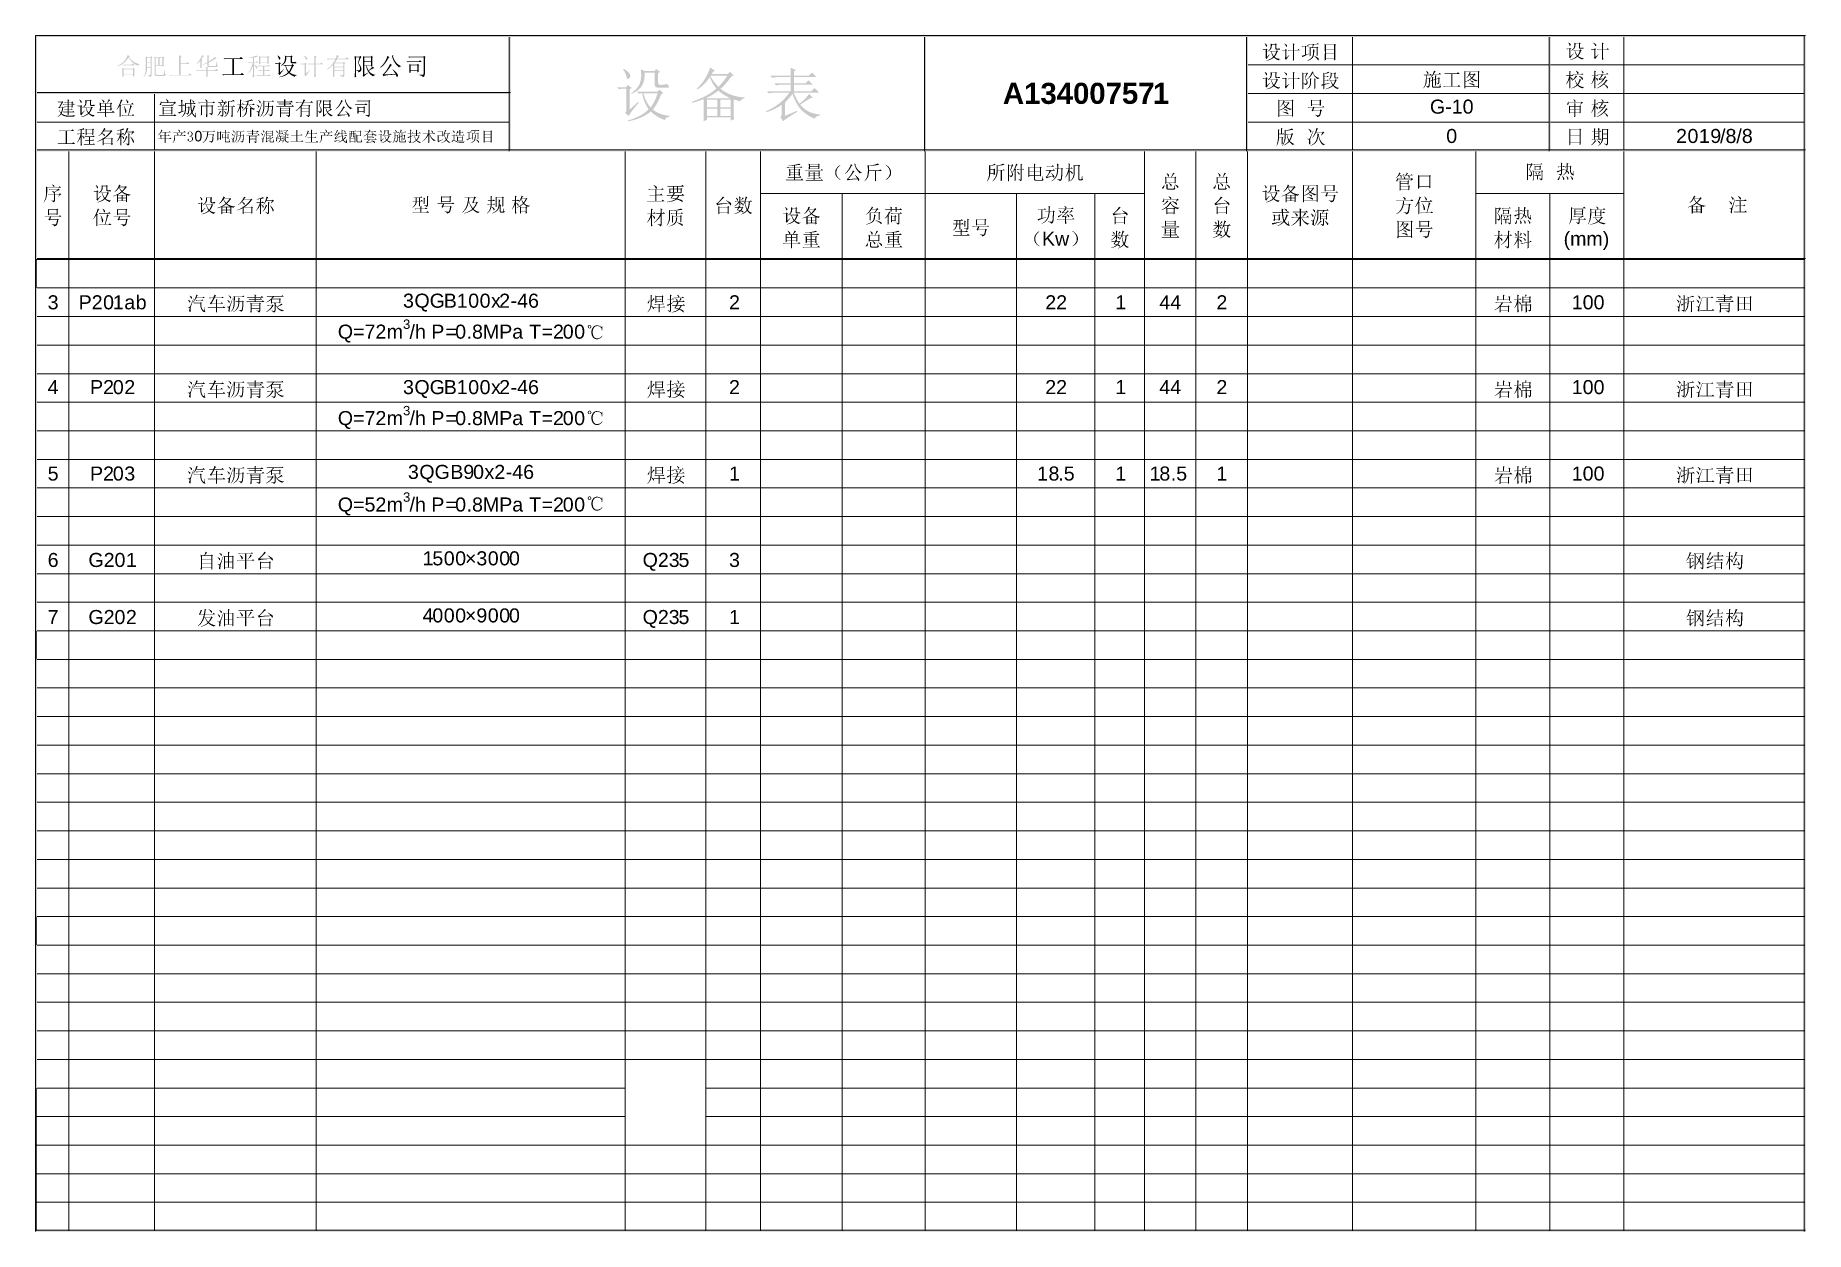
# Model space of a CAD drawing. Header units: millimetres. Extents: x 0 to 383, y 25 to 284.
import ezdxf

# ---------------------------------------------------------------- set-up
doc = ezdxf.new("R2010")
doc.units = ezdxf.units.MM

msp = doc.modelspace()

# ---------------------------------------------------------------- texts
at = {"color": 0, "attachment_point": 1}
for s, insert, char_height in [('{\\fArial|b0|i0|c0; }', (335.322333, 281.641815), 3.039533), ('{\\fArial|b0|i0|c0; }', (335.322333, 275.99737), 3.039533), ('{\\fArial|b1|i0|c0; }', (137.766778, 275.726438), 9.118601), ('{\\fArial|b1|i0|c0; }', (153.994556, 275.726438), 9.118601), ('{\\fArial|b1|i0|c0;A}', (209.380667, 273.636582), 4.5593), ('{\\fArial|b1|i0|c0;13}', (213.966778, 273.636582), 4.5593), ('{\\fArial|b1|i0|c0;40}', (221.022333, 273.636582), 4.5593), ('{\\fArial|b1|i0|c0;07}', (228.077889, 273.636582), 4.5593), ('{\\fArial|b1|i0|c0;57}', (235.133444, 273.636582), 4.5593), ('{\\fArial|b1|i0|c0;1}', (241.836222, 273.636582), 4.5593), ('{\\fArial|b0|i0|c0;  }', (272.527889, 269.64737), 3.039533), ('{\\fArial|b0|i0|c0;G-10}', (301.808444, 270.000148), 3.039533), ('{\\fArial|b0|i0|c0; }', (335.322333, 269.64737), 3.039533), ('{\\fËÎÌå|b0|i0|c0;0}', (34.402889, 263.243043), 2.27965), ('{\\fArial|b0|i0|c0;  }', (272.527889, 263.29737), 3.039533), ('{\\fArial|b0|i0|c0;0}', (305.336222, 263.650148), 3.039533), ('{\\fArial|b0|i0|c0; }', (335.322333, 263.29737), 3.039533), ('{\\fArial|b0|i0|c0;2}', (355.077889, 263.650148), 3.039533), ('{\\fArial|b0|i0|c0;0}', (357.547333, 263.650148), 3.039533), ('{\\fArial|b0|i0|c0;1}', (360.016778, 263.650148), 3.039533), ('{\\fArial|b0|i0|c0;9}', (362.486222, 263.650148), 3.039533), ('{\\fArial|b0|i0|c0;/8}', (364.602889, 263.650148), 3.039533), ('{\\fArial|b0|i0|c0;/8}', (368.130667, 263.650148), 3.039533), ('{\\fArial|b0|i0|c0;  }', (326.502889, 255.889037), 3.039533), ('{\\fArial|b0|i0|c0; }', (85.555667, 248.833481), 3.039533), ('{\\fArial|b0|i0|c0; }', (90.847333, 248.833481), 3.039533), ('{\\fArial|b0|i0|c0; }', (96.491778, 248.833481), 3.039533), ('{\\fArial|b0|i0|c0; }', (101.783444, 248.833481), 3.039533), ('{\\fArial|b0|i0|c0; }', (356.136222, 248.833481), 3.039533), ('{\\fArial|b0|i0|c0;    }', (361.780667, 248.833481), 3.039533), ('{\\fArial|b0|i0|c0;Kw}', (217.847333, 241.425148), 3.039533), ('{\\fArial|b0|i0|c0;(m}', (330.736222, 241.425148), 3.039533), ('{\\fArial|b0|i0|c0;)}', (339.202889, 241.425148), 3.039533), ('{\\fArial|b0|i0|c0;m}', (335.675111, 241.425148), 3.039533), ('{\\fArial|b0|i0|c0;3}', (2.652889, 227.666815), 3.039533), ('{\\fArial|b0|i0|c0;P}', (9.355667, 227.666815), 3.039533), ('{\\fArial|b0|i0|c0;2}', (12.177889, 227.666815), 3.039533), ('{\\fArial|b0|i0|c0;0}', (14.647333, 227.666815), 3.039533), ('{\\fArial|b0|i0|c0;1}', (16.764, 227.666815), 3.039533), ('{\\fArial|b0|i0|c0;a}', (19.233444, 227.666815), 3.039533), ('{\\fArial|b0|i0|c0;b}', (21.702889, 227.666815), 3.039533), ('{\\fArial|b0|i0|c0;3}', (79.558444, 228.019592), 3.039533), ('{\\fArial|b0|i0|c0;QG}', (82.027889, 228.019592), 3.039533), ('{\\fArial|b0|i0|c0;B}', (88.377889, 228.019592), 3.039533), ('{\\fArial|b0|i0|c0;1}', (91.200111, 228.019592), 3.039533), ('{\\fArial|b0|i0|c0;0}', (93.669556, 228.019592), 3.039533), ('{\\fArial|b0|i0|c0;0}', (96.139, 228.019592), 3.039533), ('{\\fArial|b0|i0|c0;x}', (98.608444, 228.019592), 3.039533), ('{\\fArial|b0|i0|c0;2}', (100.372333, 228.019592), 3.039533), ('{\\fArial|b0|i0|c0;-46}', (102.841778, 228.019592), 3.039533), ('{\\fArial|b0|i0|c0;2}', (150.114, 227.666815), 3.039533), ('{\\fArial|b0|i0|c0;22}', (218.552889, 227.666815), 3.039533), ('{\\fArial|b0|i0|c0;1}', (233.722333, 227.666815), 3.039533), ('{\\fArial|b0|i0|c0;44}', (243.247333, 227.666815), 3.039533), ('{\\fArial|b0|i0|c0;2}', (255.594556, 227.666815), 3.039533), ('{\\fArial|b0|i0|c0;100}', (332.500111, 227.666815), 3.039533), ('{\\fArial|b0|i0|c0;3}', (79.558444, 222.430435), 2.036488), ('{\\fArial|b0|i0|c0;Q=72}', (65.447333, 221.316815), 3.039533), ('{\\fArial|b0|i0|c0;m}', (76.030667, 221.316815), 3.039533), ('{\\fArial|b0|i0|c0;/h}', (80.969556, 221.316815), 3.039533), ('{\\fArial|b0|i0|c0; P}', (84.497333, 221.316815), 3.039533), ('{\\fArial|b0|i0|c0;=}', (88.730667, 221.316815), 3.039533), ('{\\fArial|b0|i0|c0;0}', (90.847333, 221.316815), 3.039533), ('{\\fArial|b0|i0|c0;.8}', (93.316778, 221.316815), 3.039533), ('{\\fArial|b0|i0|c0;M}', (96.844556, 221.316815), 3.039533), ('{\\fArial|b0|i0|c0;P}', (100.372333, 221.316815), 3.039533), ('{\\fArial|b0|i0|c0;a}', (103.194556, 221.316815), 3.039533), ('{\\fArial|b0|i0|c0; T}', (105.664, 221.316815), 3.039533), ('{\\fArial|b0|i0|c0;=}', (109.544556, 221.316815), 3.039533), ('{\\fArial|b0|i0|c0;2}', (112.014, 221.316815), 3.039533), ('{\\fArial|b0|i0|c0;0}', (114.130667, 221.316815), 3.039533), ('{\\fArial|b0|i0|c0;0}', (116.600111, 221.316815), 3.039533), ('{\\fArial|b0|i0|c0;4}', (2.652889, 209.32237), 3.039533), ('{\\fArial|b0|i0|c0;P}', (11.825111, 209.32237), 3.039533), ('{\\fArial|b0|i0|c0;2}', (14.647333, 209.32237), 3.039533), ('{\\fArial|b0|i0|c0;0}', (16.764, 209.32237), 3.039533), ('{\\fArial|b0|i0|c0;2}', (19.233444, 209.32237), 3.039533), ('{\\fArial|b0|i0|c0;3}', (79.558444, 209.32237), 3.039533), ('{\\fArial|b0|i0|c0;QG}', (82.027889, 209.32237), 3.039533), ('{\\fArial|b0|i0|c0;B}', (88.377889, 209.32237), 3.039533), ('{\\fArial|b0|i0|c0;1}', (91.200111, 209.32237), 3.039533), ('{\\fArial|b0|i0|c0;0}', (93.669556, 209.32237), 3.039533), ('{\\fArial|b0|i0|c0;0}', (96.139, 209.32237), 3.039533), ('{\\fArial|b0|i0|c0;x}', (98.608444, 209.32237), 3.039533), ('{\\fArial|b0|i0|c0;2}', (100.372333, 209.32237), 3.039533), ('{\\fArial|b0|i0|c0;-46}', (102.841778, 209.32237), 3.039533), ('{\\fArial|b0|i0|c0;2}', (150.114, 209.32237), 3.039533), ('{\\fArial|b0|i0|c0;22}', (218.552889, 209.32237), 3.039533), ('{\\fArial|b0|i0|c0;1}', (233.722333, 209.32237), 3.039533), ('{\\fArial|b0|i0|c0;44}', (243.247333, 209.32237), 3.039533), ('{\\fArial|b0|i0|c0;2}', (255.594556, 209.32237), 3.039533), ('{\\fArial|b0|i0|c0;100}', (332.500111, 209.32237), 3.039533), ('{\\fArial|b0|i0|c0;3}', (79.558444, 203.733213), 2.036488), ('{\\fArial|b0|i0|c0;Q=72}', (65.447333, 202.619592), 3.039533), ('{\\fArial|b0|i0|c0;m}', (76.030667, 202.619592), 3.039533), ('{\\fArial|b0|i0|c0;/h}', (80.969556, 202.619592), 3.039533), ('{\\fArial|b0|i0|c0; P}', (84.497333, 202.619592), 3.039533), ('{\\fArial|b0|i0|c0;=}', (88.730667, 202.619592), 3.039533), ('{\\fArial|b0|i0|c0;0}', (90.847333, 202.619592), 3.039533), ('{\\fArial|b0|i0|c0;.8}', (93.316778, 202.619592), 3.039533), ('{\\fArial|b0|i0|c0;M}', (96.844556, 202.619592), 3.039533), ('{\\fArial|b0|i0|c0;P}', (100.372333, 202.619592), 3.039533), ('{\\fArial|b0|i0|c0;a}', (103.194556, 202.619592), 3.039533), ('{\\fArial|b0|i0|c0; T}', (105.664, 202.619592), 3.039533), ('{\\fArial|b0|i0|c0;=}', (109.544556, 202.619592), 3.039533), ('{\\fArial|b0|i0|c0;2}', (112.014, 202.619592), 3.039533), ('{\\fArial|b0|i0|c0;0}', (114.130667, 202.619592), 3.039533), ('{\\fArial|b0|i0|c0;0}', (116.600111, 202.619592), 3.039533), ('{\\fArial|b0|i0|c0;5}', (2.652889, 190.625148), 3.039533), ('{\\fArial|b0|i0|c0;P}', (11.825111, 190.625148), 3.039533), ('{\\fArial|b0|i0|c0;2}', (14.647333, 190.625148), 3.039533), ('{\\fArial|b0|i0|c0;0}', (16.764, 190.625148), 3.039533), ('{\\fArial|b0|i0|c0;3}', (19.233444, 190.625148), 3.039533), ('{\\fArial|b0|i0|c0;3}', (80.616778, 190.977926), 3.039533), ('{\\fArial|b0|i0|c0;QG}', (83.086222, 190.977926), 3.039533), ('{\\fArial|b0|i0|c0;B}', (89.789, 190.977926), 3.039533), ('{\\fArial|b0|i0|c0;9}', (92.611222, 190.977926), 3.039533), ('{\\fArial|b0|i0|c0;0}', (94.727889, 190.977926), 3.039533), ('{\\fArial|b0|i0|c0;x}', (97.197333, 190.977926), 3.039533), ('{\\fArial|b0|i0|c0;2}', (99.314, 190.977926), 3.039533), ('{\\fArial|b0|i0|c0;-46}', (101.783444, 190.977926), 3.039533), ('{\\fArial|b0|i0|c0;1}', (150.114, 190.625148), 3.039533), ('{\\fArial|b0|i0|c0;1}', (216.789, 190.625148), 3.039533), ('{\\fArial|b0|i0|c0;8}', (219.258444, 190.625148), 3.039533), ('{\\fArial|b0|i0|c0;.5}', (221.375111, 190.625148), 3.039533), ('{\\fArial|b0|i0|c0;1}', (233.722333, 190.625148), 3.039533), ('{\\fArial|b0|i0|c0;1}', (241.130667, 190.625148), 3.039533), ('{\\fArial|b0|i0|c0;8}', (243.247333, 190.625148), 3.039533), ('{\\fArial|b0|i0|c0;.5}', (245.716778, 190.625148), 3.039533), ('{\\fArial|b0|i0|c0;1}', (255.594556, 190.625148), 3.039533), ('{\\fArial|b0|i0|c0;100}', (332.500111, 190.625148), 3.039533), ('{\\fArial|b0|i0|c0;Q=52}', (65.447333, 183.92237), 3.039533), ('{\\fArial|b0|i0|c0;3}', (79.558444, 185.035991), 2.036488), ('{\\fArial|b0|i0|c0;/h}', (80.969556, 183.92237), 3.039533), ('{\\fArial|b0|i0|c0; P}', (84.497333, 183.92237), 3.039533), ('{\\fArial|b0|i0|c0;0}', (90.847333, 183.92237), 3.039533), ('{\\fArial|b0|i0|c0;.8}', (93.316778, 183.92237), 3.039533), ('{\\fArial|b0|i0|c0;M}', (96.844556, 183.92237), 3.039533), ('{\\fArial|b0|i0|c0;P}', (100.372333, 183.92237), 3.039533), ('{\\fArial|b0|i0|c0; T}', (105.664, 183.92237), 3.039533), ('{\\fArial|b0|i0|c0;2}', (112.014, 183.92237), 3.039533), ('{\\fArial|b0|i0|c0;0}', (114.130667, 183.92237), 3.039533), ('{\\fArial|b0|i0|c0;0}', (116.600111, 183.92237), 3.039533), ('{\\fArial|b0|i0|c0;m}', (76.030667, 183.92237), 3.039533), ('{\\fArial|b0|i0|c0;=}', (88.730667, 183.92237), 3.039533), ('{\\fArial|b0|i0|c0;a}', (103.194556, 183.92237), 3.039533), ('{\\fArial|b0|i0|c0;=}', (109.544556, 183.92237), 3.039533), ('{\\fArial|b0|i0|c0;6}', (2.652889, 171.927926), 3.039533), ('{\\fArial|b0|i0|c0;G2}', (11.472333, 171.927926), 3.039533), ('{\\fArial|b0|i0|c0;0}', (17.116778, 171.927926), 3.039533), ('{\\fArial|b0|i0|c0;1}', (19.586222, 171.927926), 3.039533), ('{\\fArial|b0|i0|c0;1}', (83.791778, 172.280703), 3.039533), ('{\\fArial|b0|i0|c0;5}', (85.908444, 172.280703), 3.039533), ('{\\fArial|b0|i0|c0;0}', (88.377889, 172.280703), 3.039533), ('{\\fArial|b0|i0|c0;0}', (90.847333, 172.280703), 3.039533), ('{\\fArial|b0|i0|c0;×}', (92.964, 172.280703), 3.039533), ('{\\fArial|b0|i0|c0;3}', (95.433444, 172.280703), 3.039533), ('{\\fArial|b0|i0|c0;0}', (97.902889, 172.280703), 3.039533), ('{\\fArial|b0|i0|c0;0}', (100.372333, 172.280703), 3.039533), ('{\\fArial|b0|i0|c0;0}', (102.489, 172.280703), 3.039533), ('{\\fArial|b0|i0|c0;Q2}', (131.416778, 171.927926), 3.039533), ('{\\fArial|b0|i0|c0;3}', (137.061222, 171.927926), 3.039533), ('{\\fArial|b0|i0|c0;5}', (139.177889, 171.927926), 3.039533), ('{\\fArial|b0|i0|c0;3}', (150.114, 171.927926), 3.039533), ('{\\fArial|b0|i0|c0;7}', (2.652889, 159.580703), 3.039533), ('{\\fArial|b0|i0|c0;G2}', (11.472333, 159.580703), 3.039533), ('{\\fArial|b0|i0|c0;0}', (17.116778, 159.580703), 3.039533), ('{\\fArial|b0|i0|c0;2}', (19.586222, 159.580703), 3.039533), ('{\\fArial|b0|i0|c0;4}', (83.791778, 159.933481), 3.039533), ('{\\fArial|b0|i0|c0;0}', (85.908444, 159.933481), 3.039533), ('{\\fArial|b0|i0|c0;0}', (88.377889, 159.933481), 3.039533), ('{\\fArial|b0|i0|c0;0}', (90.847333, 159.933481), 3.039533), ('{\\fArial|b0|i0|c0;×}', (92.964, 159.933481), 3.039533), ('{\\fArial|b0|i0|c0;9}', (95.433444, 159.933481), 3.039533), ('{\\fArial|b0|i0|c0;0}', (97.902889, 159.933481), 3.039533), ('{\\fArial|b0|i0|c0;0}', (100.372333, 159.933481), 3.039533), ('{\\fArial|b0|i0|c0;0}', (102.489, 159.933481), 3.039533), ('{\\fArial|b0|i0|c0;Q2}', (131.416778, 159.580703), 3.039533), ('{\\fArial|b0|i0|c0;3}', (137.061222, 159.580703), 3.039533), ('{\\fArial|b0|i0|c0;5}', (139.177889, 159.580703), 3.039533), ('{\\fArial|b0|i0|c0;1}', (150.114, 159.580703), 3.039533)]:
    msp.add_mtext(s, dxfattribs=dict(at, insert=insert, char_height=char_height))

# ---------------------------------------------------------------- hatches: boundary and pattern name
h = msp.add_hatch(color=0)
h.dxf.hatch_style = 2
h.paths.add_polyline_path([(0, 235.288226), (0.338667, 235.288226), (0.338667, 283.886892), (0, 283.886892)])
h = msp.add_hatch(color=0)
h.dxf.hatch_style = 2
h.paths.add_polyline_path([(0, 283.548226), (383.109611, 283.548226), (383.109611, 283.886892), (0, 283.886892)])
h = msp.add_hatch(color=0)
h.dxf.hatch_style = 2
h.paths.add_polyline_path([(0, 25.110281), (0.338667, 25.110281), (0.338667, 283.886892), (0, 283.886892)])
h = msp.add_hatch(color=0)
h.dxf.hatch_style = 2
h.paths.add_polyline_path([(102.538389, 258.825559), (102.877052, 258.825559), (102.877052, 283.548226), (102.538389, 283.548226)])
h = msp.add_hatch(color=0)
h.dxf.hatch_style = 2
h.paths.add_polyline_path([(192.380306, 258.825559), (192.718979, 258.825559), (192.718979, 283.548226), (192.380306, 283.548226)])
h = msp.add_hatch(color=0)
h.dxf.hatch_style = 2
h.paths.add_polyline_path([(262.110361, 258.825559), (262.449035, 258.825559), (262.449035, 283.548226), (262.110361, 283.548226)])
h = msp.add_hatch(color=0)
h.dxf.hatch_style = 2
h.paths.add_polyline_path([(285.055028, 259.164226), (285.097361, 259.164226), (285.097361, 283.548226), (285.055028, 283.548226)])
h = msp.add_hatch(color=0)
h.dxf.hatch_style = 2
h.paths.add_polyline_path([(327.568278, 258.825559), (327.906951, 258.825559), (327.906951, 283.548226), (327.568278, 283.548226)])
h = msp.add_hatch(color=0)
h.dxf.hatch_style = 2
h.paths.add_polyline_path([(343.781944, 259.164226), (343.824278, 259.164226), (343.824278, 283.548226), (343.781944, 283.548226)])
h = msp.add_hatch(color=0)
h.dxf.hatch_style = 2
h.paths.add_polyline_path([(382.770944, 25.110281), (383.109639, 25.110281), (383.109639, 283.886892), (382.770944, 283.886892)])
h = msp.add_hatch(color=0)
h.dxf.hatch_style = 2
h.paths.add_polyline_path([(382.770944, 235.288226), (383.109639, 235.288226), (383.109639, 283.548226), (382.770944, 283.548226)])
h = msp.add_hatch(color=0)
h.paths.add_polyline_path([(64.706059, 277.838076), (64.706059, 277.115984), (66.607752, 277.115984), (66.607752, 277.838076)])
h.paths.add_polyline_path([(64.706059, 276.989205), (64.706059, 276.305698), (66.607752, 276.305698), (66.607752, 276.989205)])
h.paths.add_polyline_path([(65.88566, 275.335559), (66.049043, 275.309807), (66.192273, 275.290773), (66.315866, 275.278973), (66.420339, 275.274925), (66.500782, 275.28638), (66.55952, 275.32109), (66.595522, 275.37957), (66.607752, 275.462339), (66.607752, 276.184431), (64.706059, 276.184431), (64.706059, 275.00483), (64.397378, 274.817417), (64.401254, 274.937069), (64.404613, 275.118346), (64.407455, 275.361376), (64.409781, 275.666288), (64.411589, 276.033212), (64.412881, 276.462278), (64.413657, 276.953613), (64.413915, 277.507347), (64.118326, 277.207452), (63.810334, 276.935461), (63.48994, 276.690343), (63.157144, 276.471062), (63.090998, 276.537208), (63.370223, 276.763465), (63.629811, 276.995406), (63.870796, 277.232515), (64.09421, 277.474274), (64.303069, 277.731451), (64.508311, 278.022734), (64.710452, 278.347089), (64.910009, 278.703484), (63.774505, 278.703484), (63.514056, 278.687637), (63.278411, 278.642851), (63.090998, 278.830264), (64.954106, 278.830264), (65.055478, 279.076071), (65.136696, 279.300175), (65.198277, 279.501541), (65.240738, 279.679135), (65.75888, 279.386991), (65.554931, 279.304309), (65.418505, 279.040415), (65.306884, 278.830264), (67.059748, 278.830264), (67.412526, 279.183042), (67.886571, 278.703484), (65.262786, 278.703484), (65.029898, 278.310743), (64.788741, 277.959344), (66.563655, 277.959344), (66.729019, 278.168806), (67.081797, 277.89871), (66.894384, 277.755394), (66.894384, 275.31351), (66.865617, 275.158481), (66.780007, 275.024122), (66.638585, 274.910434), (66.442387, 274.817417), (66.41431, 274.936272), (66.312852, 275.044793), (66.136979, 275.142978), (65.88566, 275.230828)])
h = msp.add_hatch(color=0)
h.paths.add_polyline_path([(266.048023, 282.147257), (266.097632, 282.18033), (266.219674, 282.100748), (266.321563, 282.027368), (266.403815, 281.960188), (266.466946, 281.89921), (266.545494, 281.784144), (266.566165, 281.673212), (266.54136, 281.577438), (266.483483, 281.502335), (266.424916, 281.452726), (266.395288, 281.436189), (266.364282, 281.446525), (266.337411, 281.47753), (266.314673, 281.529207), (266.296069, 281.601554), (266.261963, 281.722477), (266.209253, 281.853735), (266.13794, 281.995328)])
h.paths.add_polyline_path([(266.511043, 279.23684), (267.139429, 279.79908), (267.189038, 279.74947), (266.945814, 279.468351), (266.748066, 279.220304), (266.586146, 278.992928), (266.444898, 278.773819), (266.196851, 279.00533), (266.267131, 279.112817), (266.279533, 279.23684), (266.279533, 280.758194), (266.064559, 280.758194), (265.919865, 280.745792), (265.750366, 280.708585), (265.601538, 280.857413), (266.262997, 280.857413), (266.378752, 281.022778), (266.676408, 280.807804), (266.511043, 280.692049)])
h.paths.add_polyline_path([(267.503231, 280.427465), (267.62312, 280.090535), (267.751278, 279.807348), (267.887704, 279.577905), (268.032398, 279.402205), (268.182259, 279.615112), (268.317651, 279.856957), (268.438574, 280.127742), (268.545028, 280.427465)])
h.paths.add_polyline_path([(267.056747, 280.526684), (268.528491, 280.526684), (268.660783, 280.692049), (268.958439, 280.427465), (268.793075, 280.344783), (268.66285, 280.02749), (268.520223, 279.737068), (268.365194, 279.473518), (268.197762, 279.23684), (268.453044, 279.066308), (268.739331, 278.93505), (269.056624, 278.843066), (269.404924, 278.790356), (269.404924, 278.740747), (269.259196, 278.694238), (269.152743, 278.637394), (269.085563, 278.570214), (269.057658, 278.4927), (268.777572, 278.605354), (268.516089, 278.744881), (268.27321, 278.911279), (268.048934, 279.104549), (267.686165, 278.850301), (267.292391, 278.649796), (266.867611, 278.503035), (266.411825, 278.410017), (266.395288, 278.459627), (266.650053, 278.541017), (266.885181, 278.628092), (267.100671, 278.720851), (267.296525, 278.819295), (267.472742, 278.923423), (267.629321, 279.033235), (267.766264, 279.148732), (267.883569, 279.269913), (267.724406, 279.534497), (267.594181, 279.815616), (267.492896, 280.113273), (267.420549, 280.427465), (267.337866, 280.427465), (267.189038, 280.394392)])
h.paths.add_polyline_path([(268.578101, 281.188142), (268.58947, 281.115795), (268.623576, 281.064119), (268.68042, 281.033113), (268.760002, 281.022778), (268.937769, 281.03518), (269.107267, 281.072387), (269.17548, 281.080742), (269.231291, 281.073076), (269.274699, 281.049908), (269.305705, 281.011753), (269.342912, 280.932516), (269.355314, 280.87395), (269.343601, 280.8457), (269.311217, 280.829852), (269.268756, 280.826666), (269.18237, 280.825029), (269.051543, 280.824426), (268.875757, 280.82434), (268.611174, 280.82434), (268.481983, 280.840877), (268.392066, 280.890486), (268.341423, 280.973168), (268.330054, 281.088924), (268.330054, 281.915747), (267.60245, 281.915747), (267.598316, 281.648149), (267.569377, 281.407939), (267.515633, 281.195635), (267.437085, 281.011753), (267.32133, 280.845269), (267.155965, 280.684469), (266.940991, 280.528837), (266.676408, 280.377856), (266.643335, 280.427465), (266.880099, 280.627022), (267.06157, 280.812627), (267.188263, 280.984796), (267.260696, 281.144045), (267.330287, 281.432744), (267.354403, 281.684236), (267.337866, 282.147257), (267.60245, 282.014965), (268.313517, 282.014965), (268.429273, 282.18033), (268.710392, 281.965356), (268.578101, 281.866137)])
h = msp.add_hatch(color=0)
h.paths.add_polyline_path([(270.248283, 282.097648), (270.264819, 282.147257), (270.432337, 282.067675), (270.571433, 281.994295), (270.682623, 281.927115), (270.766425, 281.866137), (270.873223, 281.750382), (270.909741, 281.634627), (270.893894, 281.535408), (270.849108, 281.469262), (270.802943, 281.432055), (270.77745, 281.419653), (270.737142, 281.432055), (270.698901, 281.469262), (270.662728, 281.531274), (270.628622, 281.61809), (270.475659, 281.862003)])
h.paths.add_polyline_path([(270.694767, 279.054939), (271.339689, 279.617179), (271.372762, 279.567569), (271.235044, 279.389286), (271.111279, 279.226505), (271.001467, 279.079227), (270.905607, 278.947452), (270.8237, 278.83118), (270.755746, 278.730411), (270.701744, 278.645145), (270.661694, 278.575382), (270.413648, 278.856502), (270.463257, 278.984659), (270.479793, 279.170694), (270.479793, 280.658976), (270.049845, 280.658976), (270.198674, 280.658976), (270.078784, 280.646573), (269.917554, 280.609366), (269.768726, 280.758194), (270.44672, 280.758194), (270.628622, 280.940095), (270.860132, 280.708585), (270.694767, 280.59283)])
h.paths.add_polyline_path([(272.149976, 280.741658), (272.149717, 281.0065), (272.148942, 281.247053), (272.14765, 281.463319), (272.145842, 281.655297), (272.143516, 281.822987), (272.140674, 281.966389), (272.137315, 282.085504), (272.133439, 282.18033), (272.530314, 281.998429), (272.398023, 281.866137), (272.398023, 280.741658), (273.142163, 280.741658), (273.357137, 280.956632), (273.654793, 280.642439), (272.398023, 280.642439), (272.398023, 279.137622), (272.402157, 278.819295), (272.414559, 278.525773), (272.133439, 278.410017), (272.140674, 278.65083), (272.145842, 278.860636), (272.148942, 279.039436), (272.149976, 279.187231), (272.149976, 280.642439), (271.306616, 280.642439), (271.554663, 280.642439), (271.36036, 280.630037), (271.174325, 280.59283), (271.025497, 280.741658)])
h = msp.add_hatch(color=0)
h.paths.add_polyline_path([(274.961174, 279.732934), (275.622632, 279.947908), (275.655705, 279.881762), (275.412826, 279.775319), (275.196818, 279.679277), (275.007682, 279.593698), (274.845418, 279.518649), (274.710026, 279.454194), (274.601506, 279.400396), (274.519857, 279.357322), (274.46508, 279.325035), (274.332788, 279.225127), (274.266642, 279.137622), (274.068205, 279.468351), (274.178792, 279.493155), (274.328654, 279.534497), (274.51779, 279.592374), (274.7462, 279.666788), (274.7462, 281.518872), (274.613908, 281.518872), (274.407202, 281.506469), (274.217033, 281.469262), (274.068205, 281.61809), (275.176148, 281.61809), (275.391122, 281.816528), (275.655705, 281.518872), (274.961174, 281.518872)])
h.paths.add_polyline_path([(275.754924, 279.352595), (275.767326, 279.816305), (275.77146, 280.350295), (275.767326, 280.903577), (275.754924, 281.419653), (275.986434, 281.287361), (276.366773, 281.287361), (276.396745, 281.501302), (276.420516, 281.680102), (276.438086, 281.823762), (276.449455, 281.932283), (275.986434, 281.932283), (275.779728, 281.919881), (275.589559, 281.882674), (275.440731, 282.031502), (277.292814, 282.031502), (277.524325, 282.246476), (277.805444, 281.932283), (276.747111, 281.932283), (276.691301, 281.829964), (276.623088, 281.68837), (276.542472, 281.507503), (276.449455, 281.287361), (277.259741, 281.287361), (277.408569, 281.452726), (277.673153, 281.237752), (277.524325, 281.138533), (277.524325, 280.129809), (277.540861, 279.551033), (277.309351, 279.418741), (277.309351, 281.188142), (275.986434, 281.188142), (275.986434, 279.501424)])
h.paths.add_polyline_path([(276.895939, 280.725122), (276.763648, 280.59283), (276.754432, 280.180538), (276.72713, 279.836976), (276.682257, 279.56266), (276.620332, 279.358108), (276.53963, 279.195758), (276.437742, 279.04736), (276.314149, 278.912398), (276.168335, 278.790356), (275.993669, 278.678735), (275.783862, 278.575382), (275.538916, 278.480297), (275.25883, 278.393481), (275.225757, 278.44309), (275.579224, 278.613623), (275.862411, 278.777954), (276.075317, 278.936083), (276.217944, 279.088012), (276.315182, 279.245195), (276.392266, 279.41943), (276.449713, 279.611236), (276.48804, 279.821128), (276.511725, 280.053586), (276.524558, 280.312399), (276.526022, 280.59705), (276.515601, 280.907023)])
h.paths.add_polyline_path([(276.780184, 279.484887), (277.09231, 279.318575), (277.334155, 279.183786), (277.505721, 279.081036), (277.607007, 279.010842), (277.706226, 278.894398), (277.739299, 278.757283), (277.73103, 278.669778), (277.706226, 278.56987), (277.677287, 278.487877), (277.656616, 278.459627), (277.602873, 278.488566), (277.540861, 278.575382), (277.243205, 278.961233), (277.150187, 279.062432), (277.036499, 279.175518), (276.90214, 279.299972), (276.747111, 279.435278)])
h = msp.add_hatch(color=0)
h.paths.add_polyline_path([(279.310262, 279.931372), (279.310262, 279.021866), (281.079663, 279.021866), (281.079663, 279.931372)])
h.paths.add_polyline_path([(279.045679, 278.44309), (279.052914, 278.774939), (279.058081, 279.175518), (279.061182, 279.645342), (279.062215, 280.184931), (279.061182, 280.734682), (279.058081, 281.234307), (279.052914, 281.683289), (279.045679, 282.081111), (279.310262, 281.89921), (281.04659, 281.89921), (281.178882, 282.081111), (281.493075, 281.849601), (281.32771, 281.733845), (281.32771, 279.28645), (281.328744, 279.057006), (281.331844, 278.86477), (281.337012, 278.709741), (281.344247, 278.591918), (281.079663, 278.459627), (281.079663, 278.922648), (279.310262, 278.922648), (279.310262, 278.591918)])
h.paths.add_polyline_path([(279.310262, 281.799991), (279.310262, 280.956632), (281.079663, 280.956632), (281.079663, 281.799991)])
h.paths.add_polyline_path([(279.310262, 280.857413), (279.310262, 280.03059), (281.079663, 280.03059), (281.079663, 280.857413)])
h = msp.add_hatch(color=0)
h.paths.add_polyline_path([(331.759939, 282.31659), (331.809549, 282.349663), (331.931591, 282.270081), (332.03348, 282.196701), (332.115731, 282.129522), (332.178863, 282.068543), (332.257411, 281.953477), (332.278082, 281.842545), (332.253277, 281.746771), (332.195399, 281.671668), (332.136833, 281.622059), (332.107205, 281.605523), (332.076199, 281.615858), (332.049327, 281.646864), (332.02659, 281.69854), (332.007986, 281.770887), (331.97388, 281.89181), (331.92117, 282.023068), (331.849856, 282.164662)])
h.paths.add_polyline_path([(332.22296, 279.406174), (332.851345, 279.968413), (332.900955, 279.918804), (332.657731, 279.637684), (332.459983, 279.389637), (332.298063, 279.162261), (332.156814, 278.943153), (331.908767, 279.174663), (331.979047, 279.28215), (331.99145, 279.406174), (331.99145, 280.927528), (331.776476, 280.927528), (331.631782, 280.915125), (331.462283, 280.877918), (331.313455, 281.026747), (331.974913, 281.026747), (332.090668, 281.192111), (332.388325, 280.977137), (332.22296, 280.861382)])
h.paths.add_polyline_path([(333.215148, 280.596799), (333.335037, 280.259868), (333.463194, 279.976681), (333.59962, 279.747238), (333.744314, 279.571538), (333.894176, 279.784445), (334.029568, 280.026291), (334.150491, 280.297075), (334.256944, 280.596799)])
h.paths.add_polyline_path([(332.768663, 280.696017), (334.240408, 280.696017), (334.3727, 280.861382), (334.670356, 280.596799), (334.504991, 280.514116), (334.374767, 280.196823), (334.23214, 279.906401), (334.07711, 279.642852), (333.909679, 279.406174), (334.16496, 279.235641), (334.451248, 279.104383), (334.768541, 279.012399), (335.11684, 278.959689), (335.11684, 278.91008), (334.971113, 278.863571), (334.864659, 278.806727), (334.79748, 278.739548), (334.769575, 278.662033), (334.489488, 278.774688), (334.228006, 278.914214), (333.985126, 279.080612), (333.760851, 279.273882), (333.398082, 279.019634), (333.004308, 278.819129), (332.579527, 278.672368), (332.123741, 278.579351), (332.107205, 278.62896), (332.36197, 278.71035), (332.597097, 278.797425), (332.812588, 278.890184), (333.008442, 278.988628), (333.184658, 279.092756), (333.341238, 279.202568), (333.478181, 279.318065), (333.595486, 279.439247), (333.436323, 279.70383), (333.306098, 279.98495), (333.204812, 280.282606), (333.132465, 280.596799), (333.049783, 280.596799), (332.900955, 280.563726)])
h.paths.add_polyline_path([(334.290017, 281.357476), (334.301386, 281.285129), (334.335493, 281.233452), (334.392337, 281.202446), (334.471918, 281.192111), (334.649685, 281.204513), (334.819184, 281.24172), (334.887397, 281.250075), (334.943207, 281.24241), (334.986616, 281.219241), (335.017622, 281.181087), (335.054829, 281.10185), (335.067231, 281.043283), (335.055518, 281.015033), (335.023134, 280.999186), (334.980673, 280.995999), (334.894287, 280.994363), (334.76346, 280.99376), (334.587674, 280.993674), (334.32309, 280.993674), (334.193899, 281.01021), (334.103982, 281.059819), (334.053339, 281.142502), (334.04197, 281.258257), (334.04197, 282.08508), (333.314366, 282.08508), (333.310232, 281.817482), (333.281293, 281.577273), (333.22755, 281.364969), (333.149002, 281.181087), (333.033247, 281.014603), (332.867882, 280.853803), (332.652908, 280.698171), (332.388325, 280.547189), (332.355252, 280.596799), (332.592016, 280.796356), (332.773486, 280.98196), (332.90018, 281.154129), (332.972613, 281.313378), (333.042204, 281.602077), (333.066319, 281.853569), (333.049783, 282.31659), (333.314366, 282.184299), (334.025434, 282.184299), (334.141189, 282.349663), (334.422309, 282.134689), (334.290017, 282.03547)])
h = msp.add_hatch(color=0)
h.paths.add_polyline_path([(337.145533, 282.266981), (337.162069, 282.31659), (337.329587, 282.237009), (337.468683, 282.163628), (337.579873, 282.096449), (337.663675, 282.03547), (337.770473, 281.919715), (337.806991, 281.80396), (337.791144, 281.704741), (337.746358, 281.638595), (337.700193, 281.601388), (337.6747, 281.588986), (337.634392, 281.601388), (337.596151, 281.638595), (337.559978, 281.700607), (337.525872, 281.787424), (337.372909, 282.031336)])
h.paths.add_polyline_path([(337.592017, 279.224273), (338.236939, 279.786512), (338.270012, 279.736903), (338.132294, 279.558619), (338.008529, 279.395838), (337.898717, 279.24856), (337.802857, 279.116786), (337.72095, 279.000514), (337.652996, 278.899745), (337.598994, 278.814478), (337.558944, 278.744715), (337.310898, 279.025835), (337.360507, 279.153993), (337.377043, 279.340028), (337.377043, 280.828309), (336.947095, 280.828309), (337.095924, 280.828309), (336.976034, 280.815907), (336.814804, 280.7787), (336.665976, 280.927528), (337.34397, 280.927528), (337.525872, 281.109429), (337.757382, 280.877918), (337.592017, 280.762163)])
h.paths.add_polyline_path([(339.047226, 280.910991), (339.046967, 281.175833), (339.046192, 281.416387), (339.0449, 281.632653), (339.043092, 281.824631), (339.040766, 281.992321), (339.037924, 282.135723), (339.034565, 282.254837), (339.030689, 282.349663), (339.427564, 282.167762), (339.295273, 282.03547), (339.295273, 280.910991), (340.039413, 280.910991), (340.254387, 281.125965), (340.552043, 280.811773), (339.295273, 280.811773), (339.295273, 279.306955), (339.299407, 278.988628), (339.311809, 278.695106), (339.030689, 278.579351), (339.037924, 278.820163), (339.043092, 279.029969), (339.046192, 279.20877), (339.047226, 279.356564), (339.047226, 280.811773), (338.203866, 280.811773), (338.451913, 280.811773), (338.25761, 280.79937), (338.071575, 280.762163), (337.922747, 280.910991)])
h = msp.add_hatch(color=0)
h.paths.add_polyline_path([(20.438181, 279.364943), (20.25628, 279.265724), (20.398906, 279.044635), (20.57874, 278.819929), (20.795781, 278.592122), (21.05003, 278.361731), (21.347858, 278.144776), (21.696329, 277.957277), (22.096477, 277.79975), (22.549335, 277.672712), (22.549335, 277.612078), (22.404555, 277.568756), (22.284063, 277.50528), (22.187342, 277.422167), (22.113875, 277.319934), (21.688061, 277.568153), (21.320125, 277.817406), (21.010066, 278.068726), (20.757885, 278.323146), (20.554194, 278.564905), (20.38926, 278.785478), (20.262567, 278.984346), (20.173597, 279.160993), (19.891616, 278.761104), (19.608602, 278.413407), (19.325587, 278.118421), (19.043606, 277.876661), (18.747931, 277.671162), (18.431068, 277.485299), (18.092501, 277.320106), (17.731714, 277.176618), (17.709665, 277.2593), (18.099391, 277.474447), (18.458629, 277.707163), (18.787894, 277.958482), (19.087703, 278.229439), (19.356334, 278.526148), (19.599644, 278.862648), (19.817116, 279.239455), (20.008233, 279.657087)])
h.paths.add_polyline_path([(18.74595, 277.567981), (20.813007, 277.567981), (21.083102, 277.838076), (21.474465, 277.446714), (19.385359, 277.446714), (19.157294, 277.430177), (18.933363, 277.380568)])
h.paths.add_polyline_path([(19.115264, 276.575793), (19.115264, 275.418241), (21.099639, 275.418241), (21.099639, 276.575793)])
h.paths.add_polyline_path([(21.391783, 276.471062), (21.392903, 276.035947), (21.396606, 275.656642), (21.40341, 275.333147), (21.413832, 275.065464), (21.099639, 274.944196), (21.099639, 275.291462), (19.115264, 275.291462), (19.115264, 275.026878), (18.806583, 274.900099), (18.821742, 275.406528), (18.828632, 275.892286), (18.806583, 276.867937), (19.115264, 276.702573), (21.061054, 276.702573), (21.265003, 276.906523), (21.557148, 276.619891)])
h = msp.add_hatch(color=0)
h.paths.add_polyline_path([(24.170569, 279.078311), (24.170569, 278.086123), (24.91471, 278.086123), (24.91471, 279.078311)])
h.paths.add_polyline_path([(24.170569, 277.959344), (24.170569, 276.967156), (24.91471, 276.967156), (24.91471, 277.959344)])
h.paths.add_polyline_path([(24.253252, 275.357608), (24.47546, 275.329616), (24.645993, 275.311443), (24.764848, 275.302572), (24.832028, 275.302486), (24.894039, 275.332803), (24.91471, 275.396193), (24.91471, 276.845889), (24.170569, 276.845889), (24.147918, 276.491475), (24.105113, 276.172717), (24.04267, 275.890133), (23.961108, 275.64424), (23.856721, 275.419878), (23.725463, 275.2012), (23.567333, 274.987691), (23.382332, 274.778832), (23.365795, 274.839465), (23.505408, 275.092766), (23.618665, 275.332114), (23.706084, 275.558026), (23.768182, 275.771019), (23.841907, 276.172717), (23.878425, 276.553745), (23.886521, 276.775006), (23.893584, 277.067064), (23.898579, 277.430435), (23.900474, 277.865637), (23.898579, 278.314189), (23.893584, 278.717265), (23.886521, 279.074866), (23.878425, 279.386991), (24.192618, 279.199578), (24.91471, 279.199578), (25.102123, 279.386991), (25.35017, 279.138944), (25.184806, 278.995628), (25.184806, 275.418241), (25.157245, 275.232206), (25.080075, 275.087512), (24.943649, 274.972446), (24.749345, 274.87805), (24.71834, 275.005174), (24.625322, 275.113695), (24.470293, 275.203612), (24.253252, 275.274925)])
h.paths.add_polyline_path([(26.899085, 278.995628), (26.899085, 277.485299), (27.49991, 277.485299), (27.49991, 278.995628)])
h.paths.add_polyline_path([(27.764493, 278.934995), (27.764493, 278.680499), (27.764493, 278.45449), (27.764493, 278.257032), (27.764493, 278.08819), (27.764493, 277.948029), (27.764493, 277.836612), (27.764493, 277.754005), (27.764493, 277.700273), (27.769316, 277.521817), (27.786542, 277.297885), (27.49991, 277.132521), (27.49991, 277.364031), (26.050214, 277.364031), (26.050214, 275.583606), (26.065716, 275.483181), (26.112225, 275.412729), (26.18974, 275.371216), (26.29826, 275.357608), (27.643226, 275.357608), (27.706357, 275.373111), (27.755536, 275.419619), (27.791279, 275.497134), (27.814102, 275.605655), (27.828572, 275.745181), (27.838907, 275.915713), (27.845108, 276.117251), (27.847175, 276.349795), (27.951906, 276.349795), (27.964309, 276.046627), (28.001516, 275.759995), (28.036569, 275.632957), (28.091777, 275.533308), (28.166622, 275.461563), (28.260587, 275.418241), (28.196422, 275.317989), (28.127606, 275.240474), (28.053623, 275.185697), (27.973955, 275.153658), (27.834084, 275.121274), (27.747957, 275.109561), (26.19353, 275.109561), (26.012662, 275.135399), (25.883471, 275.212914), (25.805956, 275.342105), (25.780118, 275.522972), (25.780118, 278.686948), (25.775984, 278.988049), (25.763582, 279.326358), (26.050214, 279.116896), (27.455813, 279.116896), (27.665274, 279.326358), (27.929858, 279.056262)])
h.paths.add_polyline_path([(26.050214, 278.995628), (26.050214, 277.485299), (26.62899, 277.485299), (26.62899, 278.995628)])
h = msp.add_hatch(color=0)
h.dxf.hatch_style = 2
h.paths.add_polyline_path([(31.08347, 279.61299), (31.640198, 279.364943), (31.4142, 279.199578), (31.4142, 277.816028), (32.632385, 277.816028), (32.941066, 278.124708), (33.376526, 277.69476), (31.4142, 277.69476), (31.4142, 275.357608), (33.106431, 275.357608), (33.43716, 275.688337), (33.894668, 275.230828), (29.760554, 275.230828), (29.500105, 275.217048), (29.26446, 275.170194), (29.077047, 275.357608), (31.105519, 275.357608), (31.105519, 278.830264), (31.098629, 279.209224)])
h = msp.add_hatch(color=0)
h.paths.add_polyline_path([(35.989948, 278.438901), (35.990217, 278.151042), (35.991068, 277.890959), (35.992564, 277.658522), (35.994771, 277.453604), (35.997753, 277.276074), (36.001575, 277.125803), (36.006301, 277.002662), (36.011997, 276.906523), (35.703316, 276.763207), (35.707192, 276.88385), (35.710551, 277.030718), (35.713393, 277.203684), (35.715718, 277.402616), (35.717527, 277.627387), (35.718819, 277.877867), (35.719594, 278.153927), (35.719852, 278.455437), (35.508065, 278.22186), (35.302996, 278.017221), (35.105161, 277.841521), (34.915078, 277.69476), (34.876493, 277.755394), (35.049092, 277.939276), (35.219625, 278.143312), (35.38809, 278.366985), (35.554488, 278.609778), (35.853522, 279.118274), (36.094679, 279.635038), (36.486042, 279.364943), (36.282092, 279.265724), (36.082276, 278.968068), (35.907266, 278.703484), (36.133264, 278.560168)])
h.paths.add_polyline_path([(37.230182, 278.086123), (37.229687, 278.367501), (37.228287, 278.624592), (37.226113, 278.857394), (37.223292, 279.065908), (37.219955, 279.250135), (37.21623, 279.410073), (37.212246, 279.545724), (37.208134, 279.657087), (37.665642, 279.447625), (37.500278, 279.28226), (37.500278, 278.207391), (37.937805, 278.489199), (38.305052, 278.758606), (38.60822, 279.014232), (38.86178, 279.265724), (39.192509, 278.890898), (38.944462, 278.868849), (38.537424, 278.596084), (38.160358, 278.356908), (37.814298, 278.151838), (37.500278, 277.981392), (37.500278, 277.485299), (37.513886, 277.395295), (37.555399, 277.331647), (37.625852, 277.293837), (37.726276, 277.281349), (38.883828, 277.281349), (38.948854, 277.28867), (39.003028, 277.310977), (39.045834, 277.348787), (39.076753, 277.402616), (39.101558, 277.496754), (39.126363, 277.655486), (39.151168, 277.879331), (39.175972, 278.168806), (39.275191, 278.168806), (39.283459, 277.874594), (39.308264, 277.61759), (39.333069, 277.50907), (39.37441, 277.423287), (39.432287, 277.360242), (39.506701, 277.319934), (39.434268, 277.194791), (39.324111, 277.108405), (39.175714, 277.06026), (38.988559, 277.049839), (37.605009, 277.049839), (37.439472, 277.070509), (37.322511, 277.132521), (37.253092, 277.235874), (37.230182, 277.380568), (37.230182, 277.876661), (36.749936, 277.681669), (36.215946, 277.507347), (36.19941, 277.59003), (36.50232, 277.714053), (36.774741, 277.838076), (37.017189, 277.9621)])
h.paths.add_polyline_path([(36.960087, 274.817417), (36.968183, 275.271136), (36.975245, 275.656642), (36.980241, 275.973935), (36.982135, 276.223016), (35.411172, 276.223016), (35.150723, 276.207168), (34.915078, 276.162382), (34.727665, 276.349795), (36.982135, 276.349795), (36.980241, 276.591469), (36.975245, 276.80317), (36.968183, 276.983865), (36.960087, 277.132521), (37.417595, 276.928571), (37.252231, 276.785255), (37.252231, 276.349795), (38.823194, 276.349795), (39.131875, 276.658476), (39.567335, 276.223016), (37.252231, 276.223016), (37.2525, 275.980642), (37.253351, 275.761976), (37.254847, 275.566951), (37.257054, 275.395504), (37.260036, 275.247569), (37.263858, 275.123083), (37.268584, 275.02198), (37.27428, 274.944196)])
h = msp.add_hatch(color=0)
h.dxf.hatch_style = 2
h.paths.add_polyline_path([(40.731061, 278.934995), (44.165132, 278.934995), (44.473813, 279.243675), (44.909273, 278.808215), (42.963483, 278.808215), (42.963483, 275.44029), (44.352545, 275.44029), (44.699811, 275.793068), (45.179368, 275.31351), (41.127936, 275.31351), (40.867487, 275.29973), (40.631842, 275.252877), (40.444429, 275.44029), (42.654802, 275.44029), (42.654802, 278.808215), (41.414568, 278.808215), (41.154118, 278.792368), (40.918474, 278.747582)])
h = msp.add_hatch(color=0)
h.paths.add_polyline_path([(48.371566, 277.612078), (48.388102, 278.549144), (48.371566, 279.469674), (48.680247, 279.28226), (50.190576, 279.28226), (50.372477, 279.469674), (50.664622, 279.183042), (50.477208, 279.056262), (50.477477, 278.828886), (50.478328, 278.62218), (50.479824, 278.436145), (50.482031, 278.27078), (50.485014, 278.126086), (50.488836, 278.002063), (50.493562, 277.89871), (50.499257, 277.816028), (50.207113, 277.711297), (50.207113, 277.959344), (48.658198, 277.959344), (48.658198, 277.733345)])
h.paths.add_polyline_path([(48.658198, 279.160993), (48.658198, 278.086123), (50.207113, 278.086123), (50.207113, 279.160993)])
h.paths.add_polyline_path([(48.10147, 277.341983), (50.25121, 277.341983), (50.477208, 277.567981), (50.807938, 277.215203), (49.545655, 277.215203), (49.545655, 276.327747), (50.146479, 276.327747), (50.372477, 276.553745), (50.703207, 276.206479), (49.545655, 276.206479), (49.545655, 275.252877), (50.355941, 275.252877), (50.603988, 275.500924), (50.951253, 275.126097), (48.470785, 275.126097), (48.21447, 275.112317), (47.974691, 275.065464), (47.79279, 275.252877), (49.281071, 275.252877), (49.281071, 276.206479), (48.906245, 276.206479), (48.645796, 276.189943), (48.410151, 276.140333), (48.222738, 276.327747), (49.281071, 276.327747), (49.281071, 277.215203), (48.784977, 277.215203), (48.524528, 277.199356), (48.288884, 277.154569)])
h.paths.add_polyline_path([(47.065186, 279.078311), (46.911362, 279.05342), (46.715164, 279.028012), (46.477625, 279.001571), (46.199778, 278.97358), (46.199778, 279.056262), (46.402436, 279.09235), (46.622146, 279.14239), (46.859427, 279.205865), (47.114795, 279.28226), (47.356641, 279.363909), (47.553011, 279.443491), (47.703906, 279.521006), (47.809326, 279.596453), (48.079422, 279.221627), (47.9616, 279.214564), (47.798302, 279.194066), (47.589529, 279.161165), (47.335281, 279.116896), (47.335281, 278.086123), (47.643962, 278.086123), (47.875472, 278.312122), (48.206201, 277.959344), (47.335281, 277.959344), (47.335281, 277.567981), (47.532513, 277.476944), (47.693571, 277.393659), (47.817422, 277.317609), (47.903033, 277.248276), (48.005008, 277.116673), (48.040837, 276.989205), (48.025678, 276.885852), (47.985715, 276.790767), (47.936795, 276.723933), (47.892009, 276.702573), (47.858764, 276.715061), (47.824485, 276.752871), (47.788139, 276.816519), (47.748693, 276.906523), (47.676346, 277.057418), (47.583328, 277.204179), (47.46964, 277.346806), (47.335281, 277.485299), (47.33555, 276.975747), (47.336401, 276.521878), (47.337897, 276.12356), (47.340104, 275.780665), (47.343087, 275.493064), (47.346908, 275.260628), (47.351635, 275.083227), (47.35733, 274.960733), (47.048649, 274.817417), (47.052525, 275.026706), (47.055884, 275.261834), (47.058726, 275.5228), (47.061052, 275.809604), (47.06286, 276.122247), (47.064152, 276.460727), (47.064927, 276.825046), (47.065186, 277.215203), (46.864767, 276.759417), (46.635927, 276.342905), (46.379181, 275.965667), (46.095047, 275.627703), (46.056462, 275.688337), (46.250937, 276.004597), (46.421642, 276.316722), (46.569609, 276.624714), (46.695872, 276.928571), (46.799138, 277.216753), (46.885352, 277.485299), (46.953995, 277.733173), (47.004552, 277.959344), (46.71792, 277.959344), (46.457471, 277.943496), (46.221826, 277.89871), (46.034413, 278.086123), (47.065186, 278.086123)])
h = msp.add_hatch(color=0)
h.paths.add_polyline_path([(52.368538, 279.513771), (52.429172, 279.552356), (52.582134, 279.453051), (52.710292, 279.361498), (52.813645, 279.277179), (52.892193, 279.199578), (52.990722, 279.054884), (53.018972, 278.918458), (52.98521, 278.798569), (52.914241, 278.703484), (52.838449, 278.641473), (52.803998, 278.620802), (52.76481, 278.633377), (52.730273, 278.671789), (52.700904, 278.737074), (52.677219, 278.830264), (52.633638, 278.97892), (52.568354, 279.143079), (52.480332, 279.321707)])
h.paths.add_polyline_path([(52.947314, 275.87575), (53.73004, 276.575793), (53.796186, 276.51516), (53.491639, 276.158937), (53.24497, 275.848189), (53.042399, 275.563624), (52.864632, 275.291462), (52.555951, 275.583606), (52.638634, 275.719343), (52.65517, 275.87575), (52.65517, 277.777443), (52.390587, 277.777443), (52.208686, 277.760906), (51.993712, 277.711297), (51.811811, 277.89871), (52.638634, 277.89871), (52.78195, 278.108172), (53.151264, 277.838076), (52.947314, 277.69476)])
h.paths.add_polyline_path([(54.187549, 277.364031), (54.33431, 276.942438), (54.493473, 276.587507), (54.665039, 276.299755), (54.849007, 276.0797), (55.034956, 276.345489), (55.203852, 276.647451), (55.355178, 276.986621), (55.488417, 277.364031)])
h.paths.add_polyline_path([(53.630821, 277.485299), (55.466368, 277.485299), (55.631733, 277.69476), (56.006559, 277.364031), (55.797097, 277.2593), (55.632766, 276.862511), (55.453966, 276.499312), (55.260696, 276.17022), (55.052957, 275.87575), (55.371111, 275.660776), (55.729573, 275.495411), (56.12731, 275.379656), (56.563286, 275.31351), (56.563286, 275.252877), (56.380524, 275.196119), (56.246338, 275.125408), (56.161761, 275.041262), (56.127826, 274.944196), (55.776427, 275.084842), (55.449832, 275.259078), (55.148041, 275.46742), (54.871056, 275.710385), (54.414236, 275.392145), (53.920209, 275.140567), (53.388975, 274.956168), (52.820535, 274.839465), (52.803998, 274.900099), (53.122336, 275.002461), (53.415933, 275.111283), (53.684855, 275.226823), (53.929166, 275.349339), (54.148931, 275.47909), (54.344214, 275.616334), (54.51508, 275.76133), (54.661594, 275.914335), (54.461089, 276.243945), (54.297792, 276.595775), (54.171701, 276.969309), (54.082818, 277.364031), (53.978087, 277.364031), (53.796186, 277.319934)])
h.paths.add_polyline_path([(55.532514, 278.312122), (55.546122, 278.222118), (55.587635, 278.15847), (55.658088, 278.12066), (55.758512, 278.108172), (55.978309, 278.121952), (56.193972, 278.168806), (56.276827, 278.176902), (56.344178, 278.167428), (56.397061, 278.13935), (56.436507, 278.091635), (56.486116, 277.991728), (56.502653, 277.920759), (56.487494, 277.882863), (56.447531, 277.865637), (56.394821, 277.86245), (56.286301, 277.860814), (56.12197, 277.860211), (55.901828, 277.860125), (55.571099, 277.860125), (55.409782, 277.880796), (55.297558, 277.942807), (55.23391, 278.04616), (55.218321, 278.190854), (55.218321, 279.221627), (54.308816, 279.221627), (54.302529, 278.887797), (54.266786, 278.589107), (54.201071, 278.325557), (54.104866, 278.097148), (53.958967, 277.886222), (53.752089, 277.683047), (53.483199, 277.487107), (53.151264, 277.297885), (53.112679, 277.364031), (53.40844, 277.612078), (53.634955, 277.843589), (53.793257, 278.058562), (53.88438, 278.257), (53.971197, 278.615979), (54.000135, 278.929483), (53.978087, 279.513771), (54.308816, 279.348406), (55.201785, 279.348406), (55.345101, 279.552356), (55.697878, 279.28226), (55.532514, 279.160993)])
h = msp.add_hatch(color=0)
h.paths.add_polyline_path([(57.997108, 279.447625), (58.019156, 279.513771), (58.228963, 279.411365), (58.403629, 279.318778), (58.543155, 279.235493), (58.647542, 279.160993), (58.723937, 279.08744), (58.779144, 279.014921), (58.812648, 278.942402), (58.823931, 278.868849), (58.804638, 278.744137), (58.752273, 278.664899), (58.69095, 278.618046), (58.658566, 278.604266), (58.60999, 278.619769), (58.563481, 278.666277), (58.51904, 278.743792), (58.476665, 278.852312), (58.390882, 279.004241), (58.282362, 279.154103), (58.151103, 279.301897)])
h.paths.add_polyline_path([(58.559347, 275.64424), (59.364122, 276.349795), (59.402707, 276.289161), (59.229827, 276.065392), (59.074906, 275.861194), (58.937812, 275.676505), (58.818418, 275.511259), (58.716594, 275.365391), (58.632211, 275.238838), (58.565139, 275.131534), (58.51525, 275.043415), (58.206569, 275.396193), (58.242743, 275.467506), (58.268581, 275.557423), (58.284084, 275.665944), (58.289252, 275.793068), (58.289252, 277.650663), (57.749061, 277.650663), (57.936474, 277.650663), (57.786957, 277.634816), (57.583696, 277.59003), (57.401795, 277.777443), (58.245155, 277.777443), (58.476665, 278.003441), (58.763297, 277.711297), (58.559347, 277.567981)])
h.paths.add_polyline_path([(60.378358, 277.755394), (60.377862, 278.085596), (60.376463, 278.38576), (60.374288, 278.655824), (60.371467, 278.895721), (60.36813, 279.105387), (60.364405, 279.284758), (60.360422, 279.433769), (60.356309, 279.552356), (60.852403, 279.326358), (60.687038, 279.160993), (60.687038, 277.755394), (61.618592, 277.755394), (61.883175, 278.02549), (62.258002, 277.628615), (60.687038, 277.628615), (60.687038, 275.74897), (60.691861, 275.351406), (60.709087, 274.982781), (60.356309, 274.839465), (60.364405, 275.141428), (60.371467, 275.403083), (60.376463, 275.625464), (60.378358, 275.809604), (60.378358, 277.628615), (59.320024, 277.628615), (59.634217, 277.628615), (59.390304, 277.612767), (59.15466, 277.567981), (58.972759, 277.755394)])
h = msp.add_hatch(color=0)
h.paths.add_polyline_path([(71.161451, 278.229439), (71.161451, 277.446714), (72.611148, 277.446714), (72.611148, 278.229439)])
h.paths.add_polyline_path([(70.814186, 275.230828), (70.876197, 275.368632), (70.896868, 275.522972), (70.896742, 275.964613), (70.896373, 276.380037), (70.895778, 276.76925), (70.894973, 277.132262), (70.893975, 277.469081), (70.892799, 277.779714), (70.891461, 278.06417), (70.889978, 278.322457), (70.888366, 278.554582), (70.88664, 278.760555), (70.884818, 278.940382), (70.882915, 279.094072), (70.880948, 279.221633), (70.878932, 279.323074), (70.876884, 279.398402), (70.874819, 279.447625), (71.161451, 279.265724), (72.589099, 279.265724), (72.754464, 279.491722), (73.085193, 279.199578), (72.89778, 279.078311), (72.898049, 278.768231), (72.898899, 278.482826), (72.900396, 278.221968), (72.902603, 277.985526), (72.905585, 277.773373), (72.909407, 277.585379), (72.914133, 277.421414), (72.919828, 277.281349), (72.611148, 277.132521), (72.611148, 277.319934), (71.701642, 277.319934), (71.763568, 277.078088), (71.849781, 276.832109), (71.959766, 276.581995), (72.093005, 276.327747), (72.350268, 276.52627), (72.584276, 276.733579), (72.794513, 276.950189), (72.980462, 277.176618), (73.311191, 276.801792), (73.229801, 276.792748), (73.130323, 276.765618), (73.01276, 276.720401), (72.877109, 276.657098), (72.723372, 276.575707), (72.551547, 276.47623), (72.361637, 276.358666), (72.153639, 276.223016), (72.341741, 276.002788), (72.533977, 275.821317), (72.730348, 275.678088), (72.930852, 275.572582), (73.117921, 275.492828), (73.282252, 275.434778), (73.423846, 275.397398), (73.542701, 275.379656), (73.542701, 275.291462), (73.404122, 275.267605), (73.285697, 275.212225), (73.186909, 275.124805), (73.107241, 275.00483), (72.862295, 275.147629), (72.62355, 275.328669), (72.391006, 275.548983), (72.164663, 275.809604), (71.960886, 276.114581), (71.795349, 276.467617), (71.667019, 276.869229), (71.574863, 277.319934), (71.161451, 277.319934), (71.161451, 275.44029), (71.949689, 275.809604), (71.988274, 275.74897), (71.683383, 275.541145), (71.430169, 275.330736), (71.228631, 275.117226), (71.078769, 274.900099)])
h.paths.add_polyline_path([(69.79995, 277.876661), (70.130679, 279.160993), (69.408587, 279.160993), (69.408587, 275.936384), (69.412721, 275.409284), (69.425123, 274.944196), (69.116443, 274.817417), (69.120555, 274.968581), (69.124539, 275.161668), (69.128264, 275.396742), (69.131601, 275.673867), (69.134422, 275.993109), (69.136597, 276.354532), (69.137996, 276.7582), (69.138491, 277.204179), (69.137996, 277.648069), (69.136597, 278.045385), (69.134422, 278.396063), (69.131601, 278.700039), (69.128264, 278.957248), (69.124539, 279.167625), (69.120555, 279.331105), (69.116443, 279.447625), (69.425123, 279.28226), (70.130679, 279.28226), (70.318092, 279.469674), (70.582675, 279.199578), (70.417311, 279.100359), (69.904681, 277.876661), (70.156173, 277.578316), (70.345653, 277.30891), (70.468298, 277.035369), (70.533066, 276.741158), (70.539353, 276.590263), (70.525487, 276.45177), (70.491983, 276.325679), (70.439359, 276.211991), (70.360725, 276.110878), (70.248501, 276.0232), (70.102171, 275.949992), (69.921217, 275.892286), (69.900546, 276.012262), (69.821998, 276.124486), (69.685572, 276.229475), (69.491269, 276.327747), (69.491269, 276.410429), (69.632863, 276.382351), (69.751718, 276.363576), (69.847836, 276.353068), (69.921217, 276.349795), (70.015354, 276.355135), (70.091405, 276.371844), (70.149885, 276.400955), (70.191313, 276.443502), (70.236099, 276.554434), (70.251946, 276.702573), (70.240233, 276.871383), (70.207849, 277.093936), (70.166594, 277.235615), (70.084515, 277.412952), (69.962128, 277.626461)])
h.paths.add_polyline_path([(71.161451, 279.138944), (71.161451, 278.356219), (72.611148, 278.356219), (72.611148, 279.138944)])
h = msp.add_hatch(color=0)
h.paths.add_polyline_path([(75.511201, 275.478875), (77.953085, 275.522972), (77.824928, 275.736999), (77.671965, 275.966012), (77.494198, 276.210527), (77.291627, 276.471062), (77.35226, 276.537208), (77.533386, 276.385796), (77.696425, 276.245753), (77.841378, 276.117079), (77.968243, 275.999773), (78.077022, 275.893837), (78.167715, 275.799269), (78.24032, 275.71607), (78.294839, 275.64424), (78.371234, 275.519183), (78.426441, 275.408595), (78.459945, 275.312477), (78.471227, 275.230828), (78.447112, 275.112317), (78.377521, 274.993806), (78.29415, 274.906989), (78.239717, 274.87805), (78.194242, 274.915257), (78.140498, 275.026878), (78.06195, 275.249432), (77.99167, 275.418241), (77.522211, 275.384382), (77.106108, 275.353043), (76.743491, 275.324158), (76.434487, 275.297663), (76.179227, 275.273493), (75.97784, 275.251585), (75.830454, 275.231872), (75.7372, 275.214292), (75.502244, 275.139189), (75.3293, 275.043415), (75.09779, 275.478875), (75.18564, 275.495498), (75.283825, 275.54571), (75.392346, 275.630029), (75.511201, 275.74897), (75.645732, 275.905033), (75.801967, 276.108638), (75.98094, 276.359786), (76.183684, 276.658476), (76.37704, 276.968448), (76.535773, 277.261367), (76.660399, 277.536717), (76.751436, 277.793979), (77.208944, 277.446714), (76.982946, 277.341983), (76.602608, 276.791198), (76.230537, 276.296741), (75.866735, 275.859127)])
h.paths.add_polyline_path([(76.17266, 279.469674), (76.652217, 279.160993), (76.420707, 279.034214), (76.244511, 278.683847), (76.05501, 278.356219), (75.85233, 278.051328), (75.636603, 277.769174), (75.407956, 277.509759), (75.16652, 277.273081), (74.912422, 277.05914), (74.645793, 276.867937), (74.58516, 276.928571), (74.941727, 277.286258), (75.250752, 277.640328), (75.512235, 277.991297), (75.726175, 278.339682), (75.896708, 278.670498), (76.027966, 278.968757), (76.11995, 279.234976)])
h.paths.add_polyline_path([(77.561722, 279.469674), (77.374309, 279.348406), (77.483691, 279.028012), (77.629246, 278.711753), (77.809941, 278.399627), (78.024743, 278.091635), (78.270895, 277.810429), (78.54702, 277.578316), (78.85415, 277.394779), (79.193319, 277.2593), (79.193319, 277.198667), (79.03941, 277.183164), (78.908755, 277.136655), (78.80187, 277.05914), (78.719274, 276.95062), (78.439274, 277.188159), (78.178394, 277.453604), (77.937152, 277.74592), (77.716063, 278.064075), (77.519606, 278.408412), (77.35984, 278.780655), (77.236247, 279.181836), (77.148311, 279.61299)])
h = msp.add_hatch(color=0)
h.paths.add_polyline_path([(80.687774, 279.265724), (83.956481, 279.265724), (84.099797, 279.469674), (84.452575, 279.199578), (84.28721, 279.078311), (84.28721, 275.500924), (84.265334, 275.283969), (84.182479, 275.104738), (84.037613, 274.963747), (83.829701, 274.861514), (83.818343, 274.922987), (83.784312, 274.983298), (83.727673, 275.042317), (83.648489, 275.099914), (83.546827, 275.155962), (83.422749, 275.21033), (83.276322, 275.262889), (83.107609, 275.31351), (83.107609, 275.418241), (83.336191, 275.390164), (83.526533, 275.371388), (83.679667, 275.36088), (83.796628, 275.357608), (83.883445, 275.373111), (83.945457, 275.419619), (83.982664, 275.497134), (83.995066, 275.605655), (83.995066, 279.138944), (81.371281, 279.138944), (81.110832, 279.123097), (80.875188, 279.078311)])
h.paths.add_polyline_path([(80.296411, 278.273536), (82.964293, 278.273536), (83.234389, 278.53812), (83.625752, 278.146757), (80.95787, 278.146757), (80.693975, 278.13091), (80.483825, 278.086123)])
h.paths.add_polyline_path([(81.250014, 277.402616), (81.250014, 276.371844), (82.633564, 276.371844), (82.633564, 277.402616)])
h.paths.add_polyline_path([(82.920196, 276.471062), (82.925019, 276.227839), (82.942245, 275.997017), (82.633564, 275.87575), (82.633564, 276.245064), (81.250014, 276.245064), (81.250014, 275.892286), (80.935821, 275.74897), (80.943917, 275.906928), (80.95098, 276.115529), (80.955975, 276.373739), (80.95787, 276.680524), (80.955975, 276.992736), (80.95098, 277.268258), (80.943917, 277.507606), (80.935821, 277.711297), (81.250014, 277.529396), (82.589467, 277.529396), (82.738295, 277.733345), (83.085561, 277.46325), (82.920196, 277.341983)])
h = msp.add_hatch(color=0)
h.paths.add_polyline_path([(127.188957, 276.551319), (127.337785, 276.650538), (127.704774, 276.411793), (128.012334, 276.191651), (128.260984, 275.990113), (128.45124, 275.807179), (128.590766, 275.634666), (128.686884, 275.464736), (128.739594, 275.297908), (128.748896, 275.134696), (128.724091, 274.981648), (128.674482, 274.844619), (128.600068, 274.723093), (128.500849, 274.616554), (128.400511, 274.529737), (128.322393, 274.467726), (128.26598, 274.430519), (128.230753, 274.418116), (128.137736, 274.449122), (128.057121, 274.54214), (127.988908, 274.697169), (127.933097, 274.91421), (127.830778, 275.276979), (127.672648, 275.670753), (127.458708, 276.095533)])
h.paths.add_polyline_path([(128.578019, 267.820069), (130.463175, 269.506788), (130.612003, 269.35796), (130.231751, 268.923878), (129.885088, 268.514601), (129.572532, 268.130128), (129.294599, 267.77046), (128.806084, 267.088331), (128.379582, 266.431007), (127.635441, 267.125538), (127.762565, 267.280567), (127.846281, 267.447999), (127.886588, 267.627833), (127.883488, 267.820069), (127.883488, 272.384132), (127.238566, 272.384132), (127.030827, 272.37483), (126.804484, 272.346925), (126.559538, 272.300416), (126.295988, 272.235304), (125.849503, 272.681788), (127.833878, 272.681788), (128.181144, 273.177882), (129.074113, 272.53296), (128.578019, 272.185694)])
h.paths.add_polyline_path([(131.554582, 271.391944), (131.731315, 270.866395), (131.91425, 270.381153), (132.103385, 269.936219), (132.298722, 269.531593), (132.50026, 269.167274), (132.708, 268.843263), (132.92194, 268.559559), (133.142082, 268.316163), (133.3723, 268.624671), (133.591667, 268.954884), (133.800181, 269.3068), (133.997843, 269.680421), (134.184654, 270.075746), (134.360612, 270.492775), (134.525718, 270.931507), (134.679972, 271.391944)])
h.paths.add_polyline_path([(130.215128, 271.689601), (134.630363, 271.689601), (135.027238, 272.185694), (135.920207, 271.391944), (135.424113, 271.143898), (135.233427, 270.657881), (135.033439, 270.192018), (134.824149, 269.746308), (134.605558, 269.320753), (134.377665, 268.915351), (134.14047, 268.530104), (133.893974, 268.16501), (133.638175, 267.820069), (134.009471, 267.549543), (134.40402, 267.308473), (134.821824, 267.096858), (135.262882, 266.914698), (135.727195, 266.761994), (136.214762, 266.638746), (136.725584, 266.544953), (137.25966, 266.480616), (137.25966, 266.331788), (137.026341, 266.265901), (136.822477, 266.192262), (136.648069, 266.110871), (136.503117, 266.02173), (136.38762, 265.924836), (136.301579, 265.820192), (136.244993, 265.707795), (136.217863, 265.587648), (135.790757, 265.746553), (135.377604, 265.925611), (134.978404, 266.124824), (134.593156, 266.344191), (134.221861, 266.583711), (133.864518, 266.843385), (133.521128, 267.123213), (133.191691, 267.423194), (132.659165, 267.021669), (132.103385, 266.66045), (131.524351, 266.33954), (130.922062, 266.058937), (130.296519, 265.818641), (129.647721, 265.618653), (128.975669, 265.458973), (128.280363, 265.339601), (128.230753, 265.488429), (128.995048, 265.7326), (129.700431, 265.993824), (130.346903, 266.272102), (130.934464, 266.567433), (131.463114, 266.879817), (131.932853, 267.209254), (132.343681, 267.555744), (132.695597, 267.919288), (132.446, 268.309962), (132.218107, 268.713038), (132.011918, 269.128517), (131.827433, 269.556398), (131.664652, 269.996681), (131.523576, 270.449366), (131.404203, 270.914454), (131.306535, 271.391944), (131.058488, 271.391944), (130.612003, 271.292726)])
h.paths.add_polyline_path([(134.779191, 273.673976), (134.787718, 273.557704), (134.813297, 273.456935), (134.85593, 273.371669), (134.915617, 273.301905), (134.992356, 273.247645), (135.086149, 273.208888), (135.196995, 273.185633), (135.324894, 273.177882), (135.858195, 273.215089), (136.366691, 273.32671), (136.57133, 273.352634), (136.738761, 273.331533), (136.868986, 273.263923), (136.962003, 273.150321), (137.027116, 273.022078), (137.073625, 272.909854), (137.10153, 272.813132), (137.110832, 272.731398), (137.078448, 272.649404), (136.984052, 272.604618), (136.936499, 272.598923), (136.855808, 272.594197), (136.741916, 272.590375), (136.594756, 272.587393), (136.414266, 272.585186), (136.200379, 272.583689), (135.953032, 272.582839), (135.67216, 272.582569), (134.87841, 272.582569), (134.669895, 272.594972), (134.490836, 272.632179), (134.341233, 272.694191), (134.221086, 272.781007), (134.130393, 272.892628), (134.069157, 273.029054), (134.037376, 273.190284), (134.03505, 273.376319), (134.03505, 275.856788), (131.852238, 275.856788), (131.855338, 275.445455), (131.839836, 275.054856), (131.805729, 274.685057), (131.753019, 274.336123), (131.681706, 274.008118), (131.591789, 273.701106), (131.483268, 273.415152), (131.356144, 273.150321), (131.201115, 272.898129), (131.008878, 272.650007), (130.779435, 272.40589), (130.512785, 272.165713), (130.208927, 271.929412), (129.867863, 271.696922), (129.489591, 271.468178), (129.074113, 271.243116), (128.974894, 271.391944), (129.351109, 271.696846), (129.686048, 271.991477), (129.979775, 272.275902), (130.232354, 272.550186), (130.443851, 272.814392), (130.614329, 273.068586), (130.743854, 273.312833), (130.83249, 273.547196), (130.952293, 273.992561), (131.038506, 274.410537), (131.090613, 274.800608), (131.108097, 275.162257), (131.095695, 275.856788), (131.058488, 276.551319), (131.852238, 276.154444), (133.985441, 276.154444), (134.332707, 276.650538), (135.176066, 276.005616), (134.779191, 275.70796)])
h = msp.add_hatch(color=0)
h.paths.add_polyline_path([(144.585972, 265.339601), (144.607676, 265.910109), (144.623179, 266.431007), (144.632481, 266.902296), (144.635582, 267.323976), (144.635582, 270.102101), (144.049571, 269.88506), (143.432554, 269.680421), (142.784532, 269.488185), (142.105503, 269.308351), (142.055894, 269.506788), (142.586094, 269.703675), (143.085289, 269.897462), (143.553477, 270.088148), (143.99066, 270.275734), (144.396836, 270.460218), (144.772007, 270.641603), (145.116172, 270.819886), (145.429332, 270.995069), (145.996739, 271.342335), (146.508336, 271.689601), (146.964122, 272.036866), (147.364097, 272.384132), (146.95792, 272.929835), (146.58275, 273.525148), (146.238585, 274.170069), (145.925425, 274.864601), (145.655674, 274.453773), (145.36732, 274.06465), (145.060362, 273.69723), (144.7348, 273.351515), (144.390635, 273.027504), (144.027867, 272.725196), (143.646495, 272.444593), (143.246519, 272.185694), (143.097691, 272.334523), (143.683702, 272.911232), (144.2015, 273.500343), (144.651085, 274.101857), (145.032457, 274.715773), (145.354918, 275.320387), (145.627769, 275.893995), (145.851011, 276.436598), (146.024644, 276.948194), (147.066441, 276.253663), (146.669566, 276.005616), (146.3223, 275.509523), (149.844566, 275.509523), (150.29105, 276.005616), (151.13441, 275.261476), (150.588707, 274.963819), (150.270121, 274.532063), (149.959288, 274.129762), (149.656205, 273.756916), (149.360875, 273.413526), (149.073295, 273.099592), (148.793467, 272.815113), (148.521391, 272.56009), (148.257066, 272.334523), (148.86168, 271.895359), (149.484898, 271.520791), (150.126719, 271.211335), (150.787144, 270.967509), (151.459971, 270.777253), (152.139, 270.627822), (152.824229, 270.518699), (153.51566, 270.449366), (153.51566, 270.300538), (153.193199, 270.201319), (152.920347, 270.052491), (152.697105, 269.854054), (152.523472, 269.606007), (152.151402, 269.723829), (151.828941, 269.829249), (151.556089, 269.922267), (151.332847, 270.002882), (151.13441, 269.804444), (151.13441, 267.224757), (151.146812, 266.455812), (151.184019, 265.736476), (150.439878, 265.438819), (150.439878, 266.18296), (145.330113, 266.18296), (145.330113, 265.587648)])
h.paths.add_polyline_path([(146.173472, 275.211866), (146.074253, 275.112648), (146.461827, 274.446022), (146.880406, 273.835206), (147.329991, 273.280201), (147.810582, 272.781007), (148.325279, 273.305006), (148.827574, 273.884816), (149.317466, 274.520436), (149.794957, 275.211866)])
h.paths.add_polyline_path([(147.810582, 271.937648), (147.202867, 271.484962), (146.570347, 271.069484), (145.913023, 270.691212), (145.230894, 270.350148), (145.379722, 270.250929), (150.34066, 270.250929), (150.489488, 270.250929), (149.745347, 270.616798), (149.050816, 271.019874), (148.405894, 271.460157)])
h.paths.add_polyline_path([(145.330113, 269.953273), (145.330113, 268.316163), (147.612144, 268.316163), (147.612144, 269.953273)])
h.paths.add_polyline_path([(148.257066, 269.953273), (148.257066, 268.316163), (150.439878, 268.316163), (150.439878, 269.953273)])
h.paths.add_polyline_path([(145.330113, 268.018507), (145.330113, 266.480616), (147.612144, 266.480616), (147.612144, 268.018507)])
h.paths.add_polyline_path([(148.257066, 268.018507), (148.257066, 266.480616), (150.439878, 266.480616), (150.439878, 268.018507)])
h = msp.add_hatch(color=0)
h.dxf.hatch_style = 2
h.paths.add_polyline_path([(162.231035, 266.480616), (164.810722, 267.572023), (164.909941, 267.373585), (164.384392, 267.059651), (163.89915, 266.76277), (163.454216, 266.482942), (163.049589, 266.220167), (162.685271, 265.974446), (162.361259, 265.745777), (162.077556, 265.534162), (161.83416, 265.339601), (161.238847, 266.133351), (161.347368, 266.257374), (161.424882, 266.431007), (161.471391, 266.654249), (161.486894, 266.927101), (161.486894, 268.861866), (161.131102, 268.620021), (160.758256, 268.390577), (160.368358, 268.173536), (159.961406, 267.968898), (159.537401, 267.776661), (159.096342, 267.596827), (158.638231, 267.429396), (158.163066, 267.274366), (158.113457, 267.472804), (158.969218, 267.882081), (159.750566, 268.316163), (160.4575, 268.77505), (161.090019, 269.258741), (161.666728, 269.770338), (162.20623, 270.312941), (162.708525, 270.886549), (163.173613, 271.491163), (159.949003, 271.491163), (159.632744, 271.481861), (159.328886, 271.453956), (159.037431, 271.407447), (158.758378, 271.342335), (158.311894, 271.788819), (163.471269, 271.788819), (163.471269, 273.227491), (161.536503, 273.227491), (161.220244, 273.21819), (160.916386, 273.190284), (160.624931, 273.143775), (160.345878, 273.078663), (159.899394, 273.525148), (163.471269, 273.525148), (163.471269, 274.864601), (160.693144, 274.864601), (160.376884, 274.855299), (160.073027, 274.827394), (159.781572, 274.780885), (159.502519, 274.715773), (159.056035, 275.162257), (163.471269, 275.162257), (163.458867, 276.067628), (163.42166, 276.898585), (164.562675, 276.402491), (164.1658, 276.055226), (164.1658, 275.162257), (167.39041, 275.162257), (168.084941, 275.856788), (169.027519, 274.864601), (164.1658, 274.864601), (164.1658, 273.525148), (166.695878, 273.525148), (167.3408, 274.170069), (168.233769, 273.227491), (164.1658, 273.227491), (164.1658, 271.788819), (167.886503, 271.788819), (168.630644, 272.53296), (169.622832, 271.491163), (164.116191, 271.491163), (164.379741, 270.858644), (164.674296, 270.250929), (164.999858, 269.668019), (165.356425, 269.109913), (165.703691, 269.392842), (166.026152, 269.671119), (166.323808, 269.944746), (166.59666, 270.213722), (166.844707, 270.478047), (167.067949, 270.737721), (167.266386, 270.992744), (167.440019, 271.243116), (168.283378, 270.399757), (167.787285, 270.350148), (167.160966, 269.962574), (166.571855, 269.593605), (166.019951, 269.243238), (165.505253, 268.911476), (165.914531, 268.466111), (166.348613, 268.072939), (166.8075, 267.732478), (167.291191, 267.445243), (167.818291, 267.208479), (168.407402, 267.01874), (169.058525, 266.87551), (169.77166, 266.778273), (169.77166, 266.579835), (169.580199, 266.547279), (169.40269, 266.49922), (169.239134, 266.435658), (169.089531, 266.356593), (168.95388, 266.262025), (168.832182, 266.151954), (168.724437, 266.02638), (168.630644, 265.885304), (168.273571, 266.031807), (167.92173, 266.198463), (167.575185, 266.385273), (167.234002, 266.592237), (166.898246, 266.819355), (166.567979, 267.066627), (166.243268, 267.334053), (165.924177, 267.621632), (165.6154, 267.938667), (165.321544, 268.294459), (165.042545, 268.689009), (164.778338, 269.122316), (164.52886, 269.59438), (164.294044, 270.105201), (164.073827, 270.65478), (163.868144, 271.243116), (163.505376, 270.774928), (163.111601, 270.312941), (162.686821, 269.857154), (162.231035, 269.407569)])
h = msp.add_hatch(color=0)
h.dxf.hatch_style = 2
h.paths.add_polyline_path([(262.449028, 277.494559), (327.56475, 277.494559), (327.56475, 277.536892), (262.449028, 277.536892)])
h = msp.add_hatch(color=0)
h.paths.add_polyline_path([(266.048023, 275.96659), (266.097632, 275.999663), (266.219674, 275.920081), (266.321563, 275.846701), (266.403815, 275.779522), (266.466946, 275.718543), (266.545494, 275.603477), (266.566165, 275.492545), (266.54136, 275.396771), (266.483483, 275.321668), (266.424916, 275.272059), (266.395288, 275.255523), (266.364282, 275.265858), (266.337411, 275.296864), (266.314673, 275.34854), (266.296069, 275.420887), (266.261963, 275.54181), (266.209253, 275.673068), (266.13794, 275.814662)])
h.paths.add_polyline_path([(266.511043, 273.056174), (267.139429, 273.618413), (267.189038, 273.568804), (266.945814, 273.287684), (266.748066, 273.039637), (266.586146, 272.812261), (266.444898, 272.593153), (266.196851, 272.824663), (266.267131, 272.93215), (266.279533, 273.056174), (266.279533, 274.577528), (266.064559, 274.577528), (265.919865, 274.565125), (265.750366, 274.527918), (265.601538, 274.676747), (266.262997, 274.676747), (266.378752, 274.842111), (266.676408, 274.627137), (266.511043, 274.511382)])
h.paths.add_polyline_path([(267.503231, 274.246799), (267.62312, 273.909868), (267.751278, 273.626681), (267.887704, 273.397238), (268.032398, 273.221538), (268.182259, 273.434445), (268.317651, 273.676291), (268.438574, 273.947075), (268.545028, 274.246799)])
h.paths.add_polyline_path([(267.056747, 274.346017), (268.528491, 274.346017), (268.660783, 274.511382), (268.958439, 274.246799), (268.793075, 274.164116), (268.66285, 273.846823), (268.520223, 273.556401), (268.365194, 273.292852), (268.197762, 273.056174), (268.453044, 272.885641), (268.739331, 272.754383), (269.056624, 272.662399), (269.404924, 272.609689), (269.404924, 272.56008), (269.259196, 272.513571), (269.152743, 272.456727), (269.085563, 272.389548), (269.057658, 272.312033), (268.777572, 272.424688), (268.516089, 272.564214), (268.27321, 272.730612), (268.048934, 272.923882), (267.686165, 272.669634), (267.292391, 272.469129), (266.867611, 272.322368), (266.411825, 272.229351), (266.395288, 272.27896), (266.650053, 272.36035), (266.885181, 272.447425), (267.100671, 272.540184), (267.296525, 272.638628), (267.472742, 272.742756), (267.629321, 272.852568), (267.766264, 272.968065), (267.883569, 273.089247), (267.724406, 273.35383), (267.594181, 273.63495), (267.492896, 273.932606), (267.420549, 274.246799), (267.337866, 274.246799), (267.189038, 274.213726)])
h.paths.add_polyline_path([(268.578101, 275.007476), (268.58947, 274.935129), (268.623576, 274.883452), (268.68042, 274.852446), (268.760002, 274.842111), (268.937769, 274.854513), (269.107267, 274.89172), (269.17548, 274.900075), (269.231291, 274.89241), (269.274699, 274.869241), (269.305705, 274.831087), (269.342912, 274.75185), (269.355314, 274.693283), (269.343601, 274.665033), (269.311217, 274.649186), (269.268756, 274.645999), (269.18237, 274.644363), (269.051543, 274.64376), (268.875757, 274.643674), (268.611174, 274.643674), (268.481983, 274.66021), (268.392066, 274.709819), (268.341423, 274.792502), (268.330054, 274.908257), (268.330054, 275.73508), (267.60245, 275.73508), (267.598316, 275.467482), (267.569377, 275.227273), (267.515633, 275.014969), (267.437085, 274.831087), (267.32133, 274.664603), (267.155965, 274.503803), (266.940991, 274.348171), (266.676408, 274.197189), (266.643335, 274.246799), (266.880099, 274.446356), (267.06157, 274.63196), (267.188263, 274.804129), (267.260696, 274.963378), (267.330287, 275.252077), (267.354403, 275.503569), (267.337866, 275.96659), (267.60245, 275.834299), (268.313517, 275.834299), (268.429273, 275.999663), (268.710392, 275.784689), (268.578101, 275.68547)])
h = msp.add_hatch(color=0)
h.paths.add_polyline_path([(270.248283, 275.916981), (270.264819, 275.96659), (270.432337, 275.887009), (270.571433, 275.813628), (270.682623, 275.746449), (270.766425, 275.68547), (270.873223, 275.569715), (270.909741, 275.45396), (270.893894, 275.354741), (270.849108, 275.288595), (270.802943, 275.251388), (270.77745, 275.238986), (270.737142, 275.251388), (270.698901, 275.288595), (270.662728, 275.350607), (270.628622, 275.437424), (270.475659, 275.681336)])
h.paths.add_polyline_path([(270.694767, 272.874273), (271.339689, 273.436512), (271.372762, 273.386903), (271.235044, 273.208619), (271.111279, 273.045838), (271.001467, 272.89856), (270.905607, 272.766786), (270.8237, 272.650514), (270.755746, 272.549745), (270.701744, 272.464478), (270.661694, 272.394715), (270.413648, 272.675835), (270.463257, 272.803993), (270.479793, 272.990028), (270.479793, 274.478309), (270.049845, 274.478309), (270.198674, 274.478309), (270.078784, 274.465907), (269.917554, 274.4287), (269.768726, 274.577528), (270.44672, 274.577528), (270.628622, 274.759429), (270.860132, 274.527918), (270.694767, 274.412163)])
h.paths.add_polyline_path([(272.149976, 274.560991), (272.149717, 274.825833), (272.148942, 275.066387), (272.14765, 275.282653), (272.145842, 275.474631), (272.143516, 275.642321), (272.140674, 275.785723), (272.137315, 275.904837), (272.133439, 275.999663), (272.530314, 275.817762), (272.398023, 275.68547), (272.398023, 274.560991), (273.142163, 274.560991), (273.357137, 274.775965), (273.654793, 274.461773), (272.398023, 274.461773), (272.398023, 272.956955), (272.402157, 272.638628), (272.414559, 272.345106), (272.133439, 272.229351), (272.140674, 272.470163), (272.145842, 272.679969), (272.148942, 272.85877), (272.149976, 273.006564), (272.149976, 274.461773), (271.306616, 274.461773), (271.554663, 274.461773), (271.36036, 274.44937), (271.174325, 274.412163), (271.025497, 274.560991)])
h = msp.add_hatch(color=0)
h.paths.add_polyline_path([(276.614819, 275.900444), (276.482528, 275.817762), (276.618006, 275.583237), (276.760202, 275.376101), (276.909633, 275.19687), (277.066816, 275.046061), (277.239329, 274.919884), (277.434063, 274.813861), (277.650501, 274.727476), (277.888127, 274.66021), (277.888127, 274.610601), (277.802344, 274.591997), (277.726896, 274.552723), (277.661784, 274.492778), (277.607007, 274.412163), (277.387899, 274.533172), (277.193595, 274.665033), (277.024097, 274.808263), (276.879403, 274.963378), (276.63549, 275.318223), (276.432918, 275.73508), (276.269707, 275.449826), (276.111146, 275.205913), (275.957754, 275.003342), (275.810045, 274.842111), (275.507566, 274.585796), (275.176148, 274.37909), (275.159611, 274.4287), (275.414979, 274.655042), (275.635723, 274.887586), (275.822361, 275.126331), (275.97541, 275.371278), (276.098314, 275.602788), (276.193829, 275.801226), (276.261439, 275.96659), (276.300627, 276.098882)])
h.paths.add_polyline_path([(276.085653, 274.362554), (276.081519, 273.981182), (276.069116, 273.663888), (276.048446, 273.410674), (276.019507, 273.221538), (275.977132, 273.068662), (275.916154, 272.924571), (275.836572, 272.789782), (275.738387, 272.664811), (275.617464, 272.550261), (275.46967, 272.438812), (275.295003, 272.331498), (275.093465, 272.229351), (275.076929, 272.27896), (275.302324, 272.437176), (275.482761, 272.597976), (275.618756, 272.761876), (275.710826, 272.929394), (275.772838, 273.110262), (275.818313, 273.313867), (275.847252, 273.54021), (275.859655, 273.78929), (275.862669, 274.037251), (275.8631, 274.25989), (275.86043, 274.456691), (275.854142, 274.627137), (276.201408, 274.445236)])
h.paths.add_polyline_path([(276.763648, 272.295497), (276.780184, 273.491634), (276.77605, 274.077989), (276.763648, 274.627137), (277.094377, 274.4287), (276.995158, 274.346017), (276.995158, 272.990028), (277.011694, 272.427788)])
h.paths.add_polyline_path([(275.043856, 275.619325), (274.41547, 275.619325), (274.41547, 273.535731), (274.598491, 273.488189), (274.751023, 273.461317), (274.873582, 273.455116), (274.966686, 273.469585), (275.033865, 273.512046), (275.078307, 273.590163), (275.100011, 273.704454), (275.098977, 273.855436), (275.066852, 274.028982), (274.994936, 274.210281), (274.882712, 274.398813), (274.729663, 274.594064)])
h.paths.add_polyline_path([(274.18396, 272.229351), (274.187836, 272.360609), (274.191195, 272.522873), (274.194037, 272.716143), (274.196362, 272.940418), (274.198171, 273.1957), (274.199463, 273.481987), (274.200238, 273.799281), (274.200497, 274.14758), (274.200238, 274.492778), (274.199463, 274.80077), (274.198171, 275.071554), (274.196362, 275.305132), (274.194037, 275.501502), (274.191195, 275.660666), (274.187836, 275.782622), (274.18396, 275.867372), (274.432007, 275.718543), (275.043856, 275.718543), (275.192684, 275.867372), (275.424194, 275.635861), (275.275366, 275.553179), (275.190617, 275.381613), (275.085197, 275.164572), (274.959107, 274.902056), (274.812345, 274.594064), (275.01974, 274.391493), (275.18166, 274.180653), (275.292592, 273.969813), (275.341512, 273.767241), (275.324976, 273.573627), (275.242293, 273.392415), (275.17098, 273.31068), (275.072795, 273.238764), (274.947738, 273.176149), (274.795809, 273.122319), (274.753434, 273.223605), (274.67592, 273.312489), (274.563265, 273.38897), (274.41547, 273.453049), (274.41547, 272.345106)])
h = msp.add_hatch(color=0)
h.paths.add_polyline_path([(278.929924, 273.35383), (280.104012, 273.618413), (280.137085, 273.552267), (278.929924, 273.155392), (278.930957, 272.91458), (278.934058, 272.704774), (278.939225, 272.525973), (278.94646, 272.378179), (278.698413, 272.229351), (278.710816, 272.642762), (278.71495, 273.089247), (278.597127, 273.048939), (278.508244, 273.010698), (278.448299, 272.974525), (278.417293, 272.940418), (278.251929, 273.238075), (278.324276, 273.243242), (278.425562, 273.258745), (278.555786, 273.284583), (278.71495, 273.320757), (278.71495, 274.759429), (278.713916, 275.129432), (278.710816, 275.429155), (278.705648, 275.658599), (278.698413, 275.817762), (278.94646, 275.668934), (279.161434, 275.718543), (279.409481, 275.801226), (279.64926, 275.908713), (279.839429, 276.032736), (280.087476, 275.751616), (279.860099, 275.73508), (279.574845, 275.68547), (278.929924, 275.569715), (278.929924, 274.957866), (279.5087, 274.957866), (279.674064, 275.123231), (279.938648, 274.858648), (278.929924, 274.858648), (278.929924, 274.197189), (279.492163, 274.197189), (279.657528, 274.362554), (279.922111, 274.09797), (278.929924, 274.09797)])
h.paths.add_polyline_path([(280.30245, 275.900444), (280.550497, 275.751616), (281.129273, 275.751616), (281.261564, 275.900444), (281.493075, 275.68547), (281.360783, 275.586252), (281.360783, 274.924793), (281.371118, 274.852446), (281.402124, 274.80077), (281.453801, 274.769764), (281.526148, 274.759429), (281.641903, 274.759429), (281.732853, 274.784234), (281.807267, 274.825575), (281.873413, 274.829709), (281.939559, 274.775965), (281.989168, 274.705685), (282.005705, 274.66021), (281.990202, 274.624037), (281.943693, 274.598198), (281.866178, 274.582695), (281.757658, 274.577528), (281.426929, 274.577528), (281.303939, 274.590964), (281.216089, 274.631271), (281.163379, 274.698451), (281.145809, 274.792502), (281.145809, 275.652398), (280.53396, 275.652398), (280.53396, 275.41572), (280.517424, 275.201779), (280.484351, 275.010576), (280.434741, 274.842111), (280.356193, 274.688115), (280.236304, 274.540321), (280.075073, 274.398727), (279.872502, 274.263335), (279.822892, 274.312944), (279.964572, 274.43602), (280.075762, 274.557546), (280.15698, 274.678038), (280.208743, 274.798014), (280.270066, 275.046061), (280.30245, 275.310644), (280.310718, 275.595209)])
h.paths.add_polyline_path([(280.368595, 274.164116), (280.472637, 273.896088), (280.589082, 273.656998), (280.71655, 273.449604), (280.848153, 273.271148), (280.97631, 273.457183), (281.0962, 273.684559), (281.199553, 273.928472), (281.278101, 274.164116)])
h.paths.add_polyline_path([(280.715861, 273.122319), (280.600795, 273.309044), (280.489863, 273.541243), (280.385821, 273.825808), (280.285913, 274.164116), (280.104012, 274.131043), (279.97172, 274.263335), (281.278101, 274.263335), (281.426929, 274.4287), (281.674976, 274.197189), (281.526148, 274.09797), (281.415215, 273.829942), (281.283613, 273.55778), (281.142364, 273.309044), (280.996981, 273.105783), (281.294637, 272.858425), (281.592293, 272.681347), (281.877547, 272.575238), (282.137997, 272.527007), (282.137997, 272.460861), (282.032577, 272.443291), (281.947827, 272.407118), (281.883748, 272.352341), (281.84034, 272.27896), (281.626055, 272.356819), (281.382832, 272.488422), (281.253554, 272.576358), (281.121693, 272.683414), (280.986732, 272.810108), (280.848153, 272.956955), (280.496753, 272.71442), (280.104012, 272.521495), (279.682332, 272.365087), (279.244116, 272.245887), (279.22758, 272.312033), (279.636857, 272.452593), (280.037866, 272.642762), (280.405803, 272.870138)])
h = msp.add_hatch(color=0)
h.paths.add_polyline_path([(302.707366, 276.268215), (303.071168, 276.053241), (302.92234, 275.987095), (302.837591, 275.842401), (302.765244, 275.722512), (302.705299, 275.627428), (302.657757, 275.557148), (303.699554, 275.557148), (303.914528, 275.772122), (304.22872, 275.457929), (302.608148, 275.457929), (302.31876, 275.073456), (301.979762, 274.746861), (301.930153, 274.779934), (302.170965, 275.089993), (302.380771, 275.441392), (302.559572, 275.834133)])
h.paths.add_polyline_path([(302.492392, 274.28384), (302.905804, 274.416132), (302.90167, 274.817141), (302.889267, 275.292564), (303.269606, 275.094127), (303.120778, 274.994908), (303.120778, 274.482278), (303.616872, 274.647642), (303.71609, 274.829543), (303.980674, 274.664179), (303.864918, 274.548424), (303.860537, 274.360332), (303.855703, 274.192976), (303.850481, 274.046419), (303.844937, 273.920727), (303.839134, 273.815964), (303.833137, 273.732194), (303.827012, 273.669483), (303.820821, 273.627894), (303.783614, 273.519718), (303.721602, 273.440481), (303.634097, 273.378469), (303.517653, 273.324726), (303.492848, 273.40224), (303.43497, 273.46942), (303.34402, 273.526264), (303.219997, 273.572773), (303.219997, 273.638918), (303.339886, 273.625483), (303.43497, 273.618248), (303.50525, 273.617214), (303.550726, 273.622382), (303.580698, 273.64512), (303.604469, 273.696796), (303.622039, 273.777411), (303.633408, 273.886965), (303.634442, 274.021324), (303.637542, 274.176353), (303.64271, 274.352053), (303.649944, 274.548424), (303.120778, 274.366523), (303.120778, 273.655455), (303.124912, 273.411542), (303.137314, 273.142825), (302.889267, 273.027069), (302.896502, 273.286485), (302.90167, 273.585175), (302.90477, 273.923139), (302.905804, 274.300377), (302.492392, 274.168085), (302.492392, 272.993997), (302.504795, 272.899945), (302.542002, 272.832766), (302.604013, 272.792458), (302.69083, 272.779023), (303.732627, 272.779023), (303.792658, 272.790478), (303.840803, 272.825187), (303.877579, 272.883667), (303.903503, 272.966436), (303.944156, 273.180721), (303.980674, 273.440481), (304.046819, 273.440481), (304.063356, 273.043606), (304.080926, 272.954722), (304.117099, 272.88651), (304.171876, 272.838967), (304.245257, 272.812095), (304.179111, 272.71081), (304.096429, 272.638463), (303.99721, 272.595054), (303.881455, 272.580585), (302.591611, 272.580585), (302.447951, 272.594021), (302.347698, 272.650865), (302.290854, 272.751117), (302.277418, 272.894778), (302.277418, 274.101939), (302.078981, 274.035793), (302.012835, 273.969648), (301.864007, 274.085403), (302.277418, 274.217694), (302.273284, 274.548424), (302.260882, 274.912226), (302.64122, 274.746861), (302.492392, 274.647642)])
h.paths.add_polyline_path([(300.392262, 272.431757), (300.359189, 272.46483), (300.490964, 272.668952), (300.605169, 272.884442), (300.701804, 273.111302), (300.780869, 273.34953), (300.842364, 273.599128), (300.886289, 273.860094), (300.912644, 274.132428), (300.921429, 274.416132), (300.921429, 275.276028), (300.722991, 275.276028), (300.54109, 275.242955), (300.408799, 275.375247), (301.764788, 275.375247), (301.946689, 275.573684), (302.244345, 275.276028), (301.136403, 275.276028), (301.136403, 274.631106), (301.582887, 274.631106), (301.682106, 274.779934), (301.930153, 274.581497), (301.814398, 274.482278), (301.806129, 274.177128), (301.797861, 273.906602), (301.789593, 273.670699), (301.781325, 273.46942), (301.773056, 273.302763), (301.764788, 273.17073), (301.75652, 273.07332), (301.748252, 273.010533), (301.699331, 272.849303), (301.621472, 272.729413), (301.566609, 272.681871), (301.492626, 272.638463), (301.399005, 272.599189), (301.285231, 272.564049), (301.268694, 272.653966), (301.202549, 272.741816), (301.086793, 272.827598), (300.921429, 272.911314), (300.937965, 272.97746), (301.153628, 272.924406), (301.30728, 272.90029), (301.410632, 272.907869), (301.472644, 272.944387), (301.493229, 272.979613), (301.513296, 273.036027), (301.53233, 273.114144), (301.549814, 273.214483), (301.557824, 273.283977), (301.565317, 273.380795), (301.572293, 273.504872), (301.578753, 273.656144), (301.584696, 273.834546), (301.590122, 274.040014), (301.595031, 274.272482), (301.599424, 274.531887), (301.136403, 274.531887), (301.13201, 274.198833), (301.102296, 273.885932), (301.047261, 273.593185), (300.966904, 273.320592), (300.861226, 273.068152), (300.730226, 272.835867), (300.573905, 272.623735)])
h.paths.add_polyline_path([(301.004111, 276.218606), (301.153973, 276.131876), (301.272829, 276.05393), (301.360678, 275.985287), (301.417523, 275.926462), (301.479534, 275.826554), (301.500205, 275.739049), (301.483668, 275.640519), (301.434059, 275.546123), (301.380316, 275.479288), (301.351377, 275.457929), (301.327606, 275.468264), (301.305901, 275.49927), (301.286264, 275.550946), (301.268694, 275.623293), (301.225286, 275.744216), (301.161207, 275.875474), (301.076458, 276.017068), (300.971038, 276.168997)])
h = msp.add_hatch(color=0)
h.dxf.hatch_style = 2
h.paths.add_polyline_path([(304.890179, 275.672903), (307.635231, 275.672903), (307.883278, 275.92095), (308.230543, 275.573684), (306.676116, 275.573684), (306.676116, 272.878241), (307.784059, 272.878241), (308.065179, 273.159361), (308.445517, 272.779023), (305.204372, 272.779023), (304.997666, 272.76662), (304.807497, 272.729413), (304.658668, 272.878241), (306.428069, 272.878241), (306.428069, 275.573684), (305.435882, 275.573684), (305.229176, 275.561282), (305.039007, 275.524075)])
h = msp.add_hatch(color=0)
h.paths.add_polyline_path([(312.430804, 275.904413), (312.430804, 273.159361), (312.434938, 272.845168), (312.44734, 272.564049), (312.199293, 272.431757), (312.199293, 272.762486), (309.503851, 272.762486), (309.503851, 272.497903), (309.255804, 272.398684), (309.27234, 273.076679), (309.27234, 275.573684), (309.268206, 275.87134), (309.255804, 276.202069), (309.503851, 276.053241), (312.16622, 276.053241), (312.281976, 276.218606), (312.546559, 276.003632)])
h.paths.add_polyline_path([(309.503851, 275.954023), (309.503851, 273.920038), (309.870753, 274.09057), (310.194248, 274.271438), (310.474334, 274.462641), (310.711012, 274.664179), (310.508441, 274.982506), (310.330674, 275.342174), (310.057822, 274.961835), (309.768434, 274.647642), (309.718825, 274.680715), (309.962737, 275.032804), (310.165309, 275.397295), (310.246958, 275.571875), (310.310003, 275.723201), (310.354445, 275.850756), (310.380283, 275.954023)])
h.paths.add_polyline_path([(309.503851, 272.861705), (312.199293, 272.861705), (312.199293, 275.954023), (310.413356, 275.954023), (310.694476, 275.805194), (310.595257, 275.755585), (310.508441, 275.623293), (310.446429, 275.524075), (311.322861, 275.524075), (311.438616, 275.672903), (311.686663, 275.441392), (311.554372, 275.35871), (311.269118, 274.978372), (310.975595, 274.631106), (311.241212, 274.460574), (311.525433, 274.329316), (311.828257, 274.237331), (312.149684, 274.184622), (312.149684, 274.118476), (312.037029, 274.099872), (311.947112, 274.060598), (311.879933, 274.000653), (311.835491, 273.920038), (311.555405, 274.03786), (311.293922, 274.176353), (311.051043, 274.335517), (310.826767, 274.515351), (310.527044, 274.299343), (310.20665, 274.114342), (309.865586, 273.960346), (309.503851, 273.837356)])
h.paths.add_polyline_path([(310.396819, 275.424856), (310.511541, 275.229519), (310.624196, 275.05692), (310.734783, 274.907058), (310.843304, 274.779934), (311.074814, 275.073456), (311.306325, 275.424856)])
h.paths.add_polyline_path([(310.496038, 274.151549), (310.680006, 274.111241), (310.835036, 274.073), (310.961126, 274.036827), (311.058278, 274.00272), (311.129591, 273.963533), (311.178167, 273.912459), (311.204005, 273.850017), (311.207106, 273.776722), (311.196771, 273.708423), (311.182301, 273.660278), (311.163698, 273.63177), (311.14096, 273.622382), (311.087217, 273.643053), (311.025205, 273.705064), (310.929087, 273.791881), (310.806097, 273.886965), (310.656235, 273.990318), (310.479502, 274.101939)])
h.paths.add_polyline_path([(310.181845, 273.556236), (310.529197, 273.514981), (310.81092, 273.474243), (311.02753, 273.434538), (311.179545, 273.396384), (311.285912, 273.352889), (311.364891, 273.296476), (311.415965, 273.226627), (311.438616, 273.142825), (311.440683, 273.063243), (311.430348, 273.006399), (311.40761, 272.972292), (311.37247, 272.960924), (311.306325, 272.985728), (311.207106, 273.060142), (311.05001, 273.161428), (310.826767, 273.266848), (310.537379, 273.376402), (310.181845, 273.49009)])
h = msp.add_hatch(color=0)
h.dxf.hatch_style = 2
h.paths.add_polyline_path([(327.906944, 277.494559), (382.770944, 277.494559), (382.770944, 277.536892), (327.906944, 277.536892)])
h = msp.add_hatch(color=0)
h.paths.add_polyline_path([(333.397049, 276.218606), (333.446658, 276.251679), (333.60384, 276.164949), (333.728467, 276.087003), (333.821054, 276.01836), (333.882118, 275.959535), (333.951709, 275.859627), (333.975825, 275.772122), (333.955843, 275.685305), (333.898655, 275.59022), (333.835954, 275.515806), (333.793924, 275.491002), (333.770152, 275.501337), (333.748448, 275.532343), (333.728811, 275.584019), (333.711241, 275.656366), (333.6668, 275.778323), (333.59962, 275.912681), (333.509703, 276.059442)])
h.paths.add_polyline_path([(332.702517, 275.474465), (334.554601, 275.474465), (334.769575, 275.689439), (335.083767, 275.375247), (333.24822, 275.375247), (333.01671, 275.362844), (332.851345, 275.325637)])
h.paths.add_polyline_path([(333.363976, 275.242955), (333.694705, 275.011444), (333.605821, 274.970103), (333.504536, 274.895689), (333.390847, 274.788202), (333.264757, 274.647642), (332.971235, 274.358254), (332.652908, 274.118476), (332.619835, 274.168085), (332.831364, 274.392016), (333.038759, 274.669691), (333.224105, 274.966658)])
h.paths.add_polyline_path([(334.058507, 275.160273), (334.233701, 275.080702), (334.387255, 275.007396), (334.519235, 274.940422), (334.629704, 274.879842), (334.718727, 274.825721), (334.786369, 274.778125), (334.832695, 274.737118), (334.857769, 274.702764), (334.902555, 274.594588), (334.918403, 274.515351), (334.906689, 274.429223), (334.874306, 274.338962), (334.840544, 274.272127), (334.819184, 274.250767), (334.784044, 274.262136), (334.74477, 274.296243), (334.701362, 274.353087), (334.653819, 274.432668), (334.552534, 274.580463), (334.414041, 274.742727), (334.238341, 274.91946), (334.025434, 275.110663)])
h.paths.add_polyline_path([(334.207335, 274.482278), (334.571137, 274.234231), (334.502924, 274.198057), (334.430577, 274.12261), (334.354096, 274.007888), (334.273481, 273.853892), (334.09158, 273.519029), (333.876606, 273.20897), (334.17943, 272.998131), (334.492589, 272.845168), (334.816083, 272.750084), (335.149913, 272.712877), (335.149913, 272.646731), (335.02589, 272.607457), (334.934939, 272.55578), (334.877062, 272.491702), (334.852257, 272.41522), (334.51636, 272.536143), (334.219737, 272.683938), (333.962389, 272.858604), (333.744314, 273.060142), (333.428054, 272.832766), (333.091124, 272.646731), (332.733523, 272.502037), (332.355252, 272.398684), (332.322179, 272.448293), (332.719054, 272.607457), (333.066319, 272.787291), (333.363976, 272.987795), (333.612023, 273.20897), (333.495234, 273.409475), (333.376378, 273.663723), (333.255455, 273.971715), (333.132465, 274.33345), (333.198611, 274.349986), (333.330903, 274.033726), (333.463194, 273.762942), (333.595486, 273.537633), (333.727778, 273.357799), (333.875572, 273.59551), (334.004763, 273.862161), (334.115351, 274.15775)])
h.paths.add_polyline_path([(332.189887, 273.275116), (332.190921, 273.139724), (332.194021, 272.965058), (332.199189, 272.751117), (332.206424, 272.497903), (331.94184, 272.382148), (331.954243, 273.34953), (331.958377, 274.366523), (331.831253, 274.088503), (331.681391, 273.816685), (331.508792, 273.551068), (331.313455, 273.291653), (331.263845, 273.341262), (331.480887, 273.731936), (331.668989, 274.159817), (331.828152, 274.624905), (331.958377, 275.1272), (331.561502, 275.1272), (331.396137, 275.094127), (331.263845, 275.226418), (331.958377, 275.226418), (331.954243, 275.701842), (331.94184, 276.235142), (332.338715, 276.036705), (332.189887, 275.937486), (332.189887, 275.226418), (332.404861, 275.226418), (332.586762, 275.408319), (332.867882, 275.1272), (332.189887, 275.1272), (332.189887, 274.84608), (332.3326, 274.789322), (332.446891, 274.735148), (332.533277, 274.684074), (332.592274, 274.636618), (332.661865, 274.544979), (332.685981, 274.449205), (332.674268, 274.37548), (332.641884, 274.289352), (332.608122, 274.222518), (332.586762, 274.201158), (332.533019, 274.238365), (332.471007, 274.349986), (332.351118, 274.556692), (332.189887, 274.746861)])
h = msp.add_hatch(color=0)
h.paths.add_polyline_path([(338.898398, 276.235142), (338.948007, 276.268215), (339.102089, 276.176317), (339.217413, 276.099406), (339.294497, 276.037997), (339.333858, 275.992608), (339.366242, 275.921639), (339.377955, 275.854804), (339.362107, 275.760408), (339.317321, 275.678415), (339.267023, 275.623982), (339.229127, 275.606757), (339.205356, 275.617092), (339.183651, 275.648098), (339.164014, 275.699775), (339.146444, 275.772122), (339.05136, 276.003632)])
h.paths.add_polyline_path([(338.551132, 274.498814), (339.344882, 274.498814), (339.448924, 274.655911), (339.532295, 274.79647), (339.610154, 274.945299), (339.692148, 275.1272), (340.00634, 274.862616), (339.840976, 274.79647), (339.642797, 274.521035), (339.436866, 274.265237), (339.223184, 274.029075), (339.00175, 273.812551), (338.772565, 273.615664), (338.535629, 273.438414), (338.290941, 273.280801), (338.038502, 273.142825), (338.021965, 273.20897), (338.361996, 273.445649), (338.687558, 273.725735), (338.99865, 274.049229), (339.295273, 274.416132), (338.975912, 274.377891), (338.728899, 274.329316), (338.554233, 274.270404), (338.451913, 274.201158), (338.303085, 274.515351), (338.387834, 274.541189), (338.476718, 274.602167), (338.569735, 274.698285), (338.666887, 274.829543), (338.844654, 275.135468), (338.98108, 275.457929), (338.451913, 275.457929), (338.303085, 275.424856), (338.170793, 275.557148), (339.989804, 275.557148), (340.188241, 275.755585), (340.485898, 275.457929), (339.047226, 275.457929), (339.328345, 275.259491), (339.179517, 275.209882), (338.881861, 274.833678)])
h.paths.add_polyline_path([(339.973267, 274.366523), (340.28746, 274.118476), (340.138632, 274.068866), (339.832707, 273.705064), (339.510247, 273.374335), (339.770696, 273.221373), (339.973267, 273.093215), (340.117961, 272.989862), (340.204778, 272.911314), (340.291594, 272.783157), (340.320533, 272.663267), (340.30882, 272.60539), (340.276436, 272.530976), (340.23854, 272.468964), (340.204778, 272.448293), (340.169638, 272.461729), (340.130364, 272.502037), (340.086956, 272.569216), (340.039413, 272.663267), (339.940194, 272.821397), (339.807903, 272.981594), (339.642538, 273.143858), (339.444101, 273.308189), (339.0865, 273.016734), (338.708228, 272.770754), (338.309286, 272.57025), (337.889674, 272.41522), (337.873137, 272.481366), (338.209809, 272.641046), (338.525294, 272.822431), (338.819591, 273.025519), (339.092701, 273.250312), (339.344624, 273.496808), (339.575359, 273.765009), (339.784907, 274.054914)])
h.paths.add_polyline_path([(337.62509, 273.308189), (337.626124, 273.177965), (337.629224, 273.002265), (337.634392, 272.78109), (337.641627, 272.514439), (337.377043, 272.382148), (337.389446, 273.374335), (337.39358, 274.399595), (337.254053, 274.096772), (337.100058, 273.816685), (336.931593, 273.559337), (336.748658, 273.324726), (336.715585, 273.374335), (336.924358, 273.77121), (337.104192, 274.201158), (337.255087, 274.664179), (337.377043, 275.160273), (337.013241, 275.160273), (336.864413, 275.1272), (336.732122, 275.259491), (337.39358, 275.259491), (337.389446, 275.788658), (337.377043, 276.284752), (337.757382, 276.102851), (337.62509, 275.987095), (337.62509, 275.259491), (337.840064, 275.259491), (338.021965, 275.441392), (338.303085, 275.160273), (337.62509, 275.160273), (337.62509, 274.746861), (337.782273, 274.682868), (337.906899, 274.623527), (337.999486, 274.569353), (338.06055, 274.520863), (338.130141, 274.429223), (338.154257, 274.33345), (338.121184, 274.168085), (338.092245, 274.106073), (338.071575, 274.085403), (338.037468, 274.096772), (338.001295, 274.130878), (337.963054, 274.187722), (337.922747, 274.267304), (337.782187, 274.490546), (337.62509, 274.664179)])
h = msp.add_hatch(color=0)
h.dxf.hatch_style = 2
h.paths.add_polyline_path([(0.338667, 271.186892), (102.877056, 271.186892), (102.877056, 271.525559), (0.338667, 271.525559)])
h = msp.add_hatch(color=0)
h.paths.add_polyline_path([(6.027208, 268.185856), (5.956928, 267.813786), (5.87838, 267.491325), (5.791564, 267.218473), (5.696479, 266.995231), (5.820503, 266.893945), (5.961063, 266.805062), (6.118159, 266.728581), (6.291792, 266.664502), (6.484028, 266.612825), (6.696935, 266.573551), (6.930512, 266.546679), (7.18476, 266.53221), (7.473115, 266.531177), (7.809012, 266.544612), (8.192451, 266.572518), (8.623432, 266.614892), (8.623432, 266.548747), (8.511811, 266.496037), (8.424995, 266.437125), (8.362983, 266.372013), (8.325776, 266.3007), (7.81728, 266.291742), (7.250906, 266.295187), (6.965738, 266.306642), (6.705892, 266.333084), (6.471884, 266.375028), (6.264231, 266.432991), (6.077076, 266.507405), (5.903874, 266.598356), (5.744108, 266.705843), (5.59726, 266.829866), (5.455667, 266.673803), (5.278934, 266.519808), (5.06706, 266.367879), (4.820047, 266.218017), (4.786974, 266.267627), (4.985411, 266.416455), (5.167313, 266.581819), (5.332677, 266.76372), (5.481505, 266.962158), (5.249995, 267.363167), (5.08463, 267.805517), (5.150776, 267.83859), (5.332677, 267.46652), (5.547651, 267.144059), (5.626199, 267.349731), (5.696479, 267.602946), (5.758491, 267.903703), (5.812234, 268.252002), (5.299604, 268.252002), (5.167313, 268.103174), (4.952339, 268.318148), (5.13424, 268.40083), (5.696479, 269.42609), (5.117703, 269.42609), (4.968875, 269.393017), (4.836583, 269.525309), (5.696479, 269.525309), (5.845307, 269.674137), (6.076818, 269.442627), (5.911453, 269.359944), (5.316141, 268.35122), (5.812234, 268.35122), (5.92799, 268.500049), (6.1595, 268.285075)])
h.paths.add_polyline_path([(8.061193, 268.880387), (8.062226, 268.703654), (8.065327, 268.553792), (8.070494, 268.430802), (8.077729, 268.334684), (7.846219, 268.218929), (7.846219, 268.367757), (7.217833, 268.367757), (7.217833, 267.904736), (7.664318, 267.904736), (7.846219, 268.086637), (8.110802, 267.805517), (7.217833, 267.805517), (7.217833, 267.375569), (7.97851, 267.375569), (8.176948, 267.574007), (8.458068, 267.276351), (7.217833, 267.276351), (7.221967, 266.999365), (7.23437, 266.697575), (6.986323, 266.598356), (6.998725, 266.958024), (7.002859, 267.276351), (6.225646, 267.276351), (6.076818, 267.243278), (5.944526, 267.375569), (7.002859, 267.375569), (7.002859, 267.805517), (6.473693, 267.805517), (6.324865, 267.772444), (6.192573, 267.904736), (7.002859, 267.904736), (7.002859, 268.367757), (6.473693, 268.367757), (6.324865, 268.334684), (6.192573, 268.466976), (7.002859, 268.466976), (7.002859, 268.880387), (6.225646, 268.880387), (6.093354, 268.847314), (5.961063, 268.979606), (7.002859, 268.979606), (7.002859, 269.376481), (6.490229, 269.376481), (6.357937, 269.343408), (6.225646, 269.4757), (7.002859, 269.4757), (6.998725, 269.798161), (6.986323, 270.071012), (7.366661, 269.889111), (7.217833, 269.773356), (7.217833, 269.4757), (7.813146, 269.4757), (7.961974, 269.624528), (8.193484, 269.409554), (8.061193, 269.310335), (8.061193, 268.979606), (8.110802, 268.979606), (8.292703, 269.161507), (8.573823, 268.880387)])
h.paths.add_polyline_path([(7.217833, 269.376481), (7.217833, 268.979606), (7.846219, 268.979606), (7.846219, 269.376481)])
h.paths.add_polyline_path([(7.217833, 268.880387), (7.217833, 268.466976), (7.846219, 268.466976), (7.846219, 268.880387)])
h = msp.add_hatch(color=0)
h.paths.add_polyline_path([(9.525661, 269.955257), (9.575271, 269.98833), (9.697313, 269.908748), (9.799202, 269.835368), (9.881454, 269.768188), (9.944585, 269.70721), (10.023133, 269.592144), (10.043804, 269.481212), (10.018999, 269.385438), (9.961122, 269.310335), (9.902555, 269.260726), (9.872927, 269.244189), (9.841921, 269.254525), (9.815049, 269.28553), (9.792312, 269.337207), (9.773708, 269.409554), (9.739602, 269.530477), (9.686892, 269.661735), (9.615578, 269.803328)])
h.paths.add_polyline_path([(9.988682, 267.04484), (10.617068, 267.60708), (10.666677, 267.55747), (10.423453, 267.276351), (10.225705, 267.028304), (10.063785, 266.800928), (9.922536, 266.581819), (9.67449, 266.81333), (9.74477, 266.920817), (9.757172, 267.04484), (9.757172, 268.566194), (9.542198, 268.566194), (9.397504, 268.553792), (9.228005, 268.516585), (9.079177, 268.665413), (9.740635, 268.665413), (9.856391, 268.830778), (10.154047, 268.615804), (9.988682, 268.500049)])
h.paths.add_polyline_path([(10.98087, 268.235465), (11.100759, 267.898535), (11.228917, 267.615348), (11.365342, 267.385905), (11.510036, 267.210205), (11.659898, 267.423112), (11.79529, 267.664957), (11.916213, 267.935742), (12.022667, 268.235465)])
h.paths.add_polyline_path([(10.534385, 268.334684), (12.00613, 268.334684), (12.138422, 268.500049), (12.436078, 268.235465), (12.270714, 268.152783), (12.140489, 267.83549), (11.997862, 267.545068), (11.842833, 267.281518), (11.675401, 267.04484), (11.930683, 266.874308), (12.21697, 266.74305), (12.534263, 266.651066), (12.882563, 266.598356), (12.882563, 266.548747), (12.736835, 266.502238), (12.630382, 266.445394), (12.563202, 266.378214), (12.535297, 266.3007), (12.255211, 266.413354), (11.993728, 266.552881), (11.750849, 266.719279), (11.526573, 266.912549), (11.163804, 266.658301), (10.77003, 266.457796), (10.34525, 266.311035), (9.889464, 266.218017), (9.872927, 266.267627), (10.127692, 266.349017), (10.36282, 266.436092), (10.57831, 266.528851), (10.774164, 266.627295), (10.950381, 266.731423), (11.10696, 266.841235), (11.243903, 266.956732), (11.361208, 267.077913), (11.202045, 267.342497), (11.07182, 267.623616), (10.970535, 267.921273), (10.898188, 268.235465), (10.815505, 268.235465), (10.666677, 268.202392)])
h.paths.add_polyline_path([(12.05574, 268.996142), (12.067108, 268.923795), (12.101215, 268.872119), (12.158059, 268.841113), (12.237641, 268.830778), (12.415408, 268.84318), (12.584906, 268.880387), (12.653119, 268.888742), (12.70893, 268.881076), (12.752338, 268.857908), (12.783344, 268.819753), (12.820551, 268.740516), (12.832953, 268.68195), (12.82124, 268.6537), (12.788856, 268.637852), (12.746395, 268.634666), (12.660009, 268.633029), (12.529182, 268.632426), (12.353396, 268.63234), (12.088813, 268.63234), (11.959621, 268.648877), (11.869704, 268.698486), (11.819062, 268.781168), (11.807693, 268.896924), (11.807693, 269.723747), (11.080089, 269.723747), (11.075954, 269.456149), (11.047016, 269.215939), (10.993272, 269.003635), (10.914724, 268.819753), (10.798969, 268.653269), (10.633604, 268.492469), (10.41863, 268.336837), (10.154047, 268.185856), (10.120974, 268.235465), (10.357738, 268.435022), (10.539209, 268.620627), (10.665902, 268.792796), (10.738335, 268.952045), (10.807926, 269.240744), (10.832042, 269.492236), (10.815505, 269.955257), (11.080089, 269.822965), (11.791156, 269.822965), (11.906911, 269.98833), (12.188031, 269.773356), (12.05574, 269.674137)])
h = msp.add_hatch(color=0)
h.paths.add_polyline_path([(14.181667, 269.128434), (14.181667, 268.582731), (15.074635, 268.582731), (15.074635, 269.128434)])
h.paths.add_polyline_path([(15.306146, 269.128434), (15.306146, 268.582731), (16.248724, 268.582731), (16.248724, 269.128434)])
h.paths.add_polyline_path([(14.181667, 268.483512), (14.181667, 267.921273), (15.074635, 267.921273), (15.074635, 268.483512)])
h.paths.add_polyline_path([(15.306146, 268.483512), (15.306146, 267.921273), (16.248724, 267.921273), (16.248724, 268.483512)])
h.paths.add_polyline_path([(14.330495, 270.021403), (14.363568, 270.071012), (14.579231, 269.935275), (14.765955, 269.795405), (14.841402, 269.727105), (14.894112, 269.662424), (14.924085, 269.600843), (14.931319, 269.541845), (14.910649, 269.439182), (14.865174, 269.365457), (14.819009, 269.323426), (14.793516, 269.310335), (14.760443, 269.322737), (14.72737, 269.359944), (14.694297, 269.421956), (14.661224, 269.508773), (14.528932, 269.760954)])
h.paths.add_polyline_path([(15.306146, 267.210205), (15.307179, 266.900146), (15.31028, 266.647965), (15.315448, 266.453662), (15.322682, 266.317236), (15.058099, 266.201481), (15.070501, 266.74305), (15.074635, 267.210205), (13.669036, 267.210205), (13.454063, 267.177132), (13.321771, 267.309424), (15.074635, 267.309424), (15.074635, 267.822054), (14.181667, 267.822054), (14.181667, 267.623616), (13.93362, 267.524398), (13.950156, 268.450439), (13.93362, 269.376481), (14.198203, 269.227653), (15.454974, 269.227653), (15.571418, 269.426779), (15.691997, 269.663113), (15.798794, 269.902202), (15.868385, 270.104085), (16.199115, 269.856038), (16.059244, 269.77749), (15.90697, 269.641064), (15.740917, 269.455029), (15.554193, 269.227653), (16.215651, 269.227653), (16.347943, 269.376481), (16.612526, 269.178043), (16.463698, 269.062288), (16.463956, 268.820959), (16.464731, 268.601334), (16.466023, 268.403414), (16.467832, 268.227197), (16.470157, 268.072685), (16.473, 267.939876), (16.476359, 267.828772), (16.480234, 267.739372), (16.248724, 267.640153), (16.248724, 267.822054), (15.306146, 267.822054), (15.306146, 267.309424), (16.54638, 267.309424), (16.810964, 267.574007), (17.174766, 267.210205)])
h = msp.add_hatch(color=0)
h.paths.add_polyline_path([(18.225823, 266.218017), (18.229699, 266.364778), (18.233058, 266.557015), (18.2359, 266.794726), (18.238225, 267.077913), (18.240034, 267.406575), (18.241326, 267.780713), (18.242101, 268.200325), (18.242359, 268.665413), (18.072861, 268.393595), (17.91163, 268.156917), (17.758668, 267.955379), (17.613974, 267.788981), (17.564365, 267.822054), (17.86271, 268.338818), (18.132116, 268.896924), (18.358804, 269.479834), (18.523479, 270.071012), (18.903818, 269.872575), (18.75499, 269.789892), (18.632, 269.512907), (18.527613, 269.277262), (18.44183, 269.082959), (18.374651, 268.929997), (18.589625, 268.781168), (18.457333, 268.68195), (18.457592, 268.211436), (18.458367, 267.792081), (18.459659, 267.423887), (18.461467, 267.106852), (18.463793, 266.840977), (18.466635, 266.626261), (18.469994, 266.462705), (18.47387, 266.350309)])
h.paths.add_polyline_path([(19.581813, 270.004866), (19.631422, 270.037939), (19.841314, 269.868441), (19.991779, 269.723747), (20.083332, 269.603857), (20.116491, 269.508773), (20.1034, 269.368213), (20.044833, 269.277262), (19.978687, 269.227653), (19.945615, 269.211116), (19.908408, 269.222485), (19.879469, 269.256592), (19.858798, 269.313436), (19.846396, 269.393017), (19.811256, 269.524275), (19.755445, 269.670003), (19.678964, 269.8302)])
h.paths.add_polyline_path([(18.738453, 269.078825), (20.739365, 269.078825), (20.970875, 269.310335), (21.301604, 268.979606), (19.26762, 268.979606), (19.073316, 268.967204), (18.887281, 268.929997)])
h.paths.add_polyline_path([(19.118792, 268.599267), (19.168401, 268.63234), (19.353403, 268.328569), (19.494996, 268.079058), (19.593181, 267.884324), (19.647958, 267.744884), (19.697568, 267.549891), (19.714104, 267.408642), (19.689988, 267.259814), (19.620398, 267.144059), (19.545294, 267.069645), (19.49913, 267.04484), (19.461923, 267.073779), (19.449521, 267.160595), (19.438152, 267.27015), (19.420582, 267.400374), (19.396811, 267.551269), (19.366839, 267.722835), (19.326531, 267.914038), (19.271754, 268.123844), (19.202507, 268.352254)])
h.paths.add_polyline_path([(20.524391, 268.814241), (20.921266, 268.599267), (20.846852, 268.532088), (20.772438, 268.413232), (20.698023, 268.2427), (20.623609, 268.020491), (20.53886, 267.745573), (20.43344, 267.416911), (20.30735, 267.034505), (20.160589, 266.598356), (20.904729, 266.598356), (21.13624, 266.829866), (21.466969, 266.499137), (19.184938, 266.499137), (18.978232, 266.486735), (18.788063, 266.449528), (18.639234, 266.598356), (20.044833, 266.598356), (20.226734, 267.264637), (20.375563, 267.910248), (20.434474, 268.205751), (20.478915, 268.455262), (20.508888, 268.658265)])
h = msp.add_hatch(color=0)
h.dxf.hatch_style = 2
h.paths.add_polyline_path([(25.788056, 259.164226), (25.830389, 259.164226), (25.830389, 271.186892), (25.788056, 271.186892)])
h = msp.add_hatch(color=0)
h.paths.add_polyline_path([(27.367618, 268.797705), (29.31892, 268.797705), (29.533894, 269.012679), (29.848087, 268.698486), (27.896785, 268.698486), (27.685945, 268.686084), (27.516446, 268.648877)])
h.paths.add_polyline_path([(27.764493, 268.235465), (27.764493, 267.706299), (29.401602, 267.706299), (29.401602, 268.235465)])
h.paths.add_polyline_path([(27.764493, 267.60708), (27.764493, 267.04484), (29.401602, 267.04484), (29.401602, 267.60708)])
h.paths.add_polyline_path([(27.516446, 268.483512), (27.764493, 268.334684), (29.385066, 268.334684), (29.500821, 268.500049), (29.765405, 268.285075), (29.633113, 268.169319), (29.633371, 267.902927), (29.634146, 267.665991), (29.635438, 267.45851), (29.637247, 267.280485), (29.639572, 267.131915), (29.642415, 267.012801), (29.645774, 266.923142), (29.649649, 266.862939), (29.401602, 266.747184), (29.401602, 266.945622), (27.764493, 266.945622), (27.764493, 266.796793), (27.516446, 266.714111), (27.523681, 266.879562), (27.528849, 267.078602), (27.531949, 267.311749), (27.532983, 267.579519), (27.531949, 267.850217), (27.528849, 268.09146), (27.523681, 268.302731)])
h.paths.add_polyline_path([(26.739233, 266.565283), (29.88116, 266.565283), (30.145743, 266.829866), (30.509545, 266.466064), (27.318009, 266.466064), (27.069962, 266.453662), (26.888061, 266.416455)])
h.paths.add_polyline_path([(28.210977, 270.054476), (28.24405, 270.087549), (28.487963, 269.972482), (28.657462, 269.86155), (28.756681, 269.757508), (28.789753, 269.657601), (28.773906, 269.583187), (28.72912, 269.492236), (28.678821, 269.417822), (28.640925, 269.393017), (28.616121, 269.403353), (28.591316, 269.434359), (28.566511, 269.486035), (28.541707, 269.558382), (28.409415, 269.806429)])
h.paths.add_polyline_path([(29.748868, 268.863851), (30.013451, 269.293799), (27.268399, 269.293799), (27.278735, 269.170809), (27.276668, 269.066422), (27.262198, 268.980639), (27.235326, 268.91346), (27.14851, 268.827333), (27.020352, 268.803217), (26.95524, 268.811399), (26.908731, 268.827333), (26.880826, 268.850501), (26.871524, 268.880387), (26.892195, 268.942399), (26.954207, 269.029215), (27.022419, 269.14497), (27.07823, 269.277262), (27.121638, 269.42609), (27.152644, 269.591455), (27.235326, 269.591455), (27.251863, 269.393017), (29.980378, 269.393017), (30.145743, 269.574918), (30.459936, 269.244189), (30.313175, 269.218351), (30.154011, 269.140836), (29.982446, 269.011645), (29.798477, 268.830778)])
h = msp.add_hatch(color=0)
h.paths.add_polyline_path([(31.650561, 266.234554), (31.924101, 266.561838), (32.152167, 266.951134), (32.244151, 267.170242), (32.313397, 267.405886), (32.359906, 267.658067), (32.383677, 267.926785), (32.393926, 268.221254), (32.399525, 268.550347), (32.399955, 268.913546), (32.394701, 269.310335), (32.659285, 269.178043), (33.502644, 269.178043), (33.469571, 270.071012), (33.833373, 269.955257), (33.701082, 269.822965), (33.705216, 269.512907), (33.717618, 269.178043), (34.263321, 269.178043), (34.445222, 269.359944), (34.726342, 269.078825), (33.717618, 269.078825), (33.746557, 268.612359), (33.8003, 268.141759), (33.83234, 267.928766), (33.862312, 267.760731), (33.890217, 267.637138), (33.916056, 267.55747), (34.036634, 267.835145), (34.136542, 268.141759), (34.222669, 268.459396), (34.296394, 268.764632), (34.610587, 268.566194), (34.557877, 268.504183), (34.498966, 268.40083), (34.433853, 268.256136), (34.36254, 268.070101), (34.197175, 267.664957), (33.998738, 267.276351), (34.09899, 267.063444), (34.217846, 266.871207), (34.355305, 266.699642), (34.511368, 266.548747), (34.693269, 267.193668), (34.759415, 267.177132), (34.730476, 266.978694), (34.709806, 266.81333), (34.697403, 266.681038), (34.693269, 266.581819), (34.705671, 266.424723), (34.742878, 266.284163), (34.747013, 266.209749), (34.693269, 266.184944), (34.59405, 266.218017), (34.531005, 266.252038), (34.457625, 266.304145), (34.373909, 266.373822), (34.279858, 266.460552), (34.179605, 266.569159), (34.077286, 266.705154), (33.9729, 266.869054), (33.866446, 267.061377), (33.717704, 266.898079), (33.569479, 266.755452), (33.422287, 266.633496), (33.276646, 266.53221), (33.007239, 266.37098), (32.77504, 266.25109), (32.758503, 266.317236), (33.032044, 266.499137), (33.293182, 266.714111), (33.54054, 266.97456), (33.767227, 267.292887), (33.719685, 267.429399), (33.676277, 267.591232), (33.637003, 267.778904), (33.601863, 267.992931), (33.570857, 268.23159), (33.543985, 268.492469), (33.521248, 268.775053), (33.502644, 269.078825), (32.626212, 269.078825), (32.626212, 268.40083), (33.105769, 268.40083), (33.204988, 268.533122), (33.453035, 268.334684), (33.320743, 268.235465), (33.308351, 268.034702), (33.296024, 267.854093), (33.283827, 267.693638), (33.271823, 267.553336), (33.260077, 267.433189), (33.248654, 267.333195), (33.237619, 267.253355), (33.227036, 267.193668), (33.177427, 267.020725), (33.111281, 266.901524), (33.011373, 266.814019), (32.857722, 266.730648), (32.819482, 266.823665), (32.754369, 266.90428), (32.662385, 266.972493), (32.54353, 267.028304), (32.54353, 267.09445), (32.677974, 267.066544), (32.783997, 267.048974), (32.862115, 267.04174), (32.912844, 267.04484), (32.947984, 267.066544), (32.97899, 267.11512), (33.005861, 267.190568), (33.028599, 267.292887), (33.049183, 267.442749), (33.069251, 267.660823), (33.088285, 267.947111), (33.105769, 268.301611), (32.626212, 268.301611), (32.604508, 267.883118), (32.555932, 267.520952), (32.480484, 267.215631), (32.378165, 266.96767), (32.248974, 266.754677), (32.092911, 266.55357), (31.909976, 266.363831), (31.70017, 266.184944)])
h.paths.add_polyline_path([(33.84991, 269.839502), (33.882983, 269.889111), (34.045333, 269.817884), (34.168926, 269.753374), (34.254278, 269.6961), (34.301906, 269.646576), (34.346692, 269.567339), (34.36254, 269.508773), (34.350138, 269.451584), (34.312931, 269.381993), (34.267455, 269.327561), (34.230248, 269.310335), (34.180639, 269.343408), (34.13103, 269.442627), (34.019408, 269.649332)])
h.paths.add_polyline_path([(31.782852, 267.491325), (32.312019, 267.640153), (32.328556, 267.574007), (32.074049, 267.470396), (31.847965, 267.374536), (31.650302, 267.286428), (31.481062, 267.206071), (31.340244, 267.133465), (31.227848, 267.068611), (31.143873, 267.011509), (31.088321, 266.962158), (30.90642, 267.276351), (31.208211, 267.338362), (31.551342, 267.425179), (31.551342, 268.715023), (31.452123, 268.715023), (31.245418, 268.70262), (31.055248, 268.665413), (30.90642, 268.814241), (31.551342, 268.814241), (31.550308, 269.216284), (31.547208, 269.54598), (31.54204, 269.803328), (31.534806, 269.98833), (31.915144, 269.806429), (31.782852, 269.690674), (31.782852, 268.814241), (31.964753, 268.814241), (32.130118, 268.979606), (32.394701, 268.715023), (31.782852, 268.715023)])
h = msp.add_hatch(color=0)
h.paths.add_polyline_path([(36.710717, 270.021403), (36.74379, 270.071012), (36.893738, 269.991517), (37.013196, 269.918739), (37.102683, 269.853196), (37.162714, 269.795405), (37.232304, 269.699631), (37.25642, 269.624528), (37.244707, 269.575607), (37.212323, 269.497748), (37.162714, 269.423334), (37.096568, 269.381993), (37.061342, 269.383974), (37.029733, 269.414377), (37.001225, 269.472685), (36.9753, 269.558382), (36.94016, 269.655534), (36.88435, 269.765088), (36.807869, 269.887044)])
h.paths.add_polyline_path([(35.801212, 266.598356), (35.817748, 267.827566), (35.816715, 268.115834), (35.813614, 268.376714), (35.808447, 268.609689), (35.801212, 268.814241), (36.049259, 268.665413), (36.958764, 268.665413), (36.958764, 269.244189), (35.801212, 269.244189), (35.594506, 269.231787), (35.404337, 269.19458), (35.255509, 269.343408), (38.33129, 269.343408), (38.595873, 269.607991), (38.959675, 269.244189), (37.190274, 269.244189), (37.190274, 268.665413), (38.116316, 268.665413), (38.232071, 268.830778), (38.529727, 268.63234), (38.380899, 268.516585), (38.380899, 267.061377), (38.357128, 266.915649), (38.285815, 266.792659), (38.166959, 266.692407), (38.000561, 266.614892), (37.971622, 266.724446), (37.884806, 266.821598), (37.740112, 266.906347), (37.53754, 266.978694), (37.53754, 267.04484), (37.79041, 267.020036), (37.989536, 267.011767), (38.064898, 267.02417), (38.117005, 267.061377), (38.145341, 267.123388), (38.149389, 267.210205), (38.149389, 268.566194), (37.190274, 268.566194), (37.190274, 266.896012), (37.206811, 266.3007), (36.942227, 266.184944), (36.95463, 266.60249), (36.958764, 266.995231), (36.958764, 268.566194), (36.049259, 268.566194), (36.049259, 266.714111)])
h = msp.add_hatch(color=0)
h.paths.add_polyline_path([(42.663842, 268.450439), (42.663842, 266.929085), (42.667976, 266.643831), (42.680378, 266.317236), (42.432332, 266.201481), (42.439566, 266.670703), (42.444734, 267.201937), (42.447835, 267.795182), (42.448868, 268.450439), (41.919701, 268.450439), (41.922554, 268.191282), (41.91462, 267.951245), (41.895963, 267.730328), (41.866647, 267.528532), (41.826738, 267.345855), (41.776299, 267.1823), (41.715396, 267.037864), (41.644094, 266.912549), (41.484844, 266.694474), (41.312676, 266.503271), (41.127071, 266.33894), (40.927514, 266.201481), (40.894441, 266.25109), (41.187963, 266.537033), (41.407071, 266.835378), (41.556588, 267.157839), (41.644094, 267.513373), (41.669846, 267.711725), (41.68888, 267.934364), (41.700679, 268.180774), (41.704727, 268.450439), (41.700593, 269.049886), (41.688191, 269.723747), (41.919701, 269.574918), (42.236995, 269.659668), (42.494343, 269.748551), (42.691747, 269.841569), (42.829207, 269.93872), (43.110326, 269.641064), (42.663842, 269.607991), (42.536718, 269.588354), (42.37032, 269.562516), (42.164648, 269.530477), (41.919701, 269.492236), (41.919701, 268.549658), (42.729988, 268.549658), (42.944962, 268.764632), (43.259155, 268.450439)])
h.paths.add_polyline_path([(39.91879, 269.293799), (40.113782, 269.157373), (40.238495, 269.045752), (40.308086, 268.950667), (40.332201, 268.863851), (40.316354, 268.781168), (40.271568, 268.698486), (40.225403, 268.636474), (40.19991, 268.615804), (40.154434, 268.648877), (40.117227, 268.748095), (40.083121, 268.854549), (40.030411, 268.975472), (39.959098, 269.110864), (39.869181, 269.260726)])
h.paths.add_polyline_path([(40.828295, 267.540934), (40.971956, 267.455151), (41.088744, 267.379704), (41.178661, 267.314591), (41.241707, 267.259814), (41.316121, 267.16473), (41.340925, 267.077913), (41.328523, 267.004188), (41.291316, 266.918061), (41.245841, 266.851226), (41.208634, 266.829866), (41.171427, 266.867073), (41.125951, 266.978694), (41.074275, 267.091349), (41.001928, 267.214339), (40.90891, 267.347664), (40.795222, 267.491325)])
h.paths.add_polyline_path([(39.951863, 267.590543), (40.266056, 267.392106), (40.133764, 267.32596), (39.95393, 267.055176), (39.77823, 266.821598), (39.606664, 266.625228), (39.439233, 266.466064), (39.389623, 266.499137), (39.554988, 266.728581), (39.703816, 266.986963), (39.836108, 267.274284)])
h.paths.add_polyline_path([(39.91879, 266.664502), (40.055302, 266.642798), (40.167526, 266.627295), (40.255979, 266.617993), (40.321177, 266.614892), (40.368633, 266.623161), (40.40317, 266.647965), (40.424272, 266.689306), (40.43142, 266.747184), (40.43142, 267.788981), (39.836108, 267.788981), (39.68728, 267.755908), (39.554988, 267.8882), (40.43142, 267.8882), (40.43142, 268.466976), (39.951863, 268.466976), (39.745157, 268.454573), (39.554988, 268.417366), (39.40616, 268.566194), (40.613321, 268.566194), (40.697037, 268.789437), (40.766283, 268.996142), (40.82106, 269.186312), (40.861368, 269.359944), (40.084155, 269.359944), (39.877449, 269.347542), (39.68728, 269.310335), (39.538451, 269.459163), (40.447957, 269.459163), (40.427286, 269.580086), (40.381811, 269.711344), (40.311531, 269.852938), (40.216446, 270.004866), (40.249519, 270.037939), (40.38293, 269.959477), (40.485853, 269.8898), (40.558803, 269.829425), (40.602297, 269.778868), (40.647083, 269.703765), (40.662931, 269.657601), (40.638126, 269.56665), (40.563712, 269.459163), (40.977123, 269.459163), (41.175561, 269.657601), (41.473217, 269.359944), (40.894441, 269.359944), (41.175561, 269.178043), (41.060495, 269.100184), (40.949562, 268.968582), (40.833118, 268.790126), (40.696003, 268.566194), (41.125951, 268.566194), (41.324389, 268.764632), (41.622045, 268.466976), (40.646394, 268.466976), (40.646394, 267.8882), (41.026733, 267.8882), (41.22517, 268.086637), (41.522826, 267.788981), (40.646394, 267.788981), (40.646394, 266.631429), (40.626757, 266.515674), (40.567846, 266.416455), (40.469661, 266.333773), (40.332201, 266.267627), (40.306363, 266.362711), (40.228849, 266.449528), (40.099657, 266.528076), (39.91879, 266.598356)])
h = msp.add_hatch(color=0)
h.paths.add_polyline_path([(46.764884, 268.053564), (46.698738, 268.003955), (46.699771, 267.495459), (46.702872, 267.04484), (46.70804, 266.652099), (46.715274, 266.317236), (46.450691, 266.201481), (46.463093, 266.759586), (46.467227, 267.243278), (46.463093, 267.718701), (46.450691, 268.252002), (46.698738, 268.136247), (46.454825, 268.450439), (46.252253, 268.830778), (45.954597, 268.830778), (45.789233, 268.524853), (45.623868, 268.268538), (45.938061, 268.136247), (45.789233, 268.020491), (45.789233, 267.55747), (45.769079, 267.330094), (45.716886, 267.119254), (45.632653, 266.924951), (45.516381, 266.747184), (45.36807, 266.585954), (45.187719, 266.44126), (44.975329, 266.313102), (44.730899, 266.201481), (44.697826, 266.25109), (44.888512, 266.365554), (45.055427, 266.49397), (45.198571, 266.636338), (45.317944, 266.792659), (45.413545, 266.962933), (45.485375, 267.14716), (45.533434, 267.345339), (45.557722, 267.55747), (45.557722, 268.169319), (45.396492, 268.000854), (45.210457, 267.842724), (44.999617, 267.69493), (44.763972, 267.55747), (44.747436, 267.60708), (45.044058, 267.863395), (45.305541, 268.152783), (45.531884, 268.475244), (45.723087, 268.830778), (45.160847, 268.830778), (45.012019, 268.797705), (44.879727, 268.929997), (45.75616, 268.929997), (45.842976, 269.26486), (45.904988, 269.607991), (45.528783, 269.558382), (45.094701, 269.508773), (45.094701, 269.574918), (45.466772, 269.64115), (45.789233, 269.707899), (46.062084, 269.775681), (46.285326, 269.845014), (46.466194, 269.913141), (46.611921, 269.976617), (46.722509, 270.034925), (46.797957, 270.087549), (47.112149, 269.789892), (46.952986, 269.780591), (46.740079, 269.752685), (46.473429, 269.706177), (46.153035, 269.641064), (46.078621, 269.256592), (45.98767, 268.929997), (46.963321, 268.929997), (47.178295, 269.14497), (47.492488, 268.830778), (46.351472, 268.830778), (46.459993, 268.666188), (46.578849, 268.519686), (46.70804, 268.39127), (46.847566, 268.280941), (46.997428, 268.188698), (47.157625, 268.114542), (47.328157, 268.058473), (47.509024, 268.020491), (47.509024, 267.954345), (47.392236, 267.924373), (47.306453, 267.884066), (47.251676, 267.833423), (47.227905, 267.772444), (46.996394, 267.884066)])
h.paths.add_polyline_path([(44.515925, 267.127523), (44.516959, 266.98903), (44.520059, 266.805062), (44.525227, 266.575618), (44.532462, 266.3007), (44.267878, 266.201481), (44.280281, 267.189534), (44.284415, 268.202392), (44.152123, 267.901636), (44.003295, 267.62775), (43.837931, 267.380737), (43.65603, 267.160595), (43.60642, 267.193668), (43.815193, 267.565739), (43.995027, 267.987418), (44.145922, 268.458707), (44.267878, 268.979606), (43.937149, 268.979606), (43.755248, 268.946533), (43.622957, 269.078825), (44.284415, 269.078825), (44.283381, 269.295866), (44.280281, 269.533577), (44.275113, 269.791959), (44.267878, 270.071012), (44.664753, 269.872575), (44.515925, 269.756819), (44.515925, 269.078825), (44.697826, 269.078825), (44.863191, 269.244189), (45.127774, 268.979606), (44.515925, 268.979606), (44.515925, 268.599267), (44.658552, 268.535275), (44.77224, 268.475933), (44.85699, 268.421759), (44.9128, 268.373269), (44.974812, 268.285764), (44.995483, 268.202392), (44.98308, 268.128667), (44.945873, 268.04254), (44.904532, 267.975705), (44.879727, 267.954345), (44.830118, 267.987418), (44.780509, 268.086637), (44.673022, 268.297477), (44.515925, 268.500049)])
h = msp.add_hatch(color=0)
h.paths.add_polyline_path([(49.328035, 269.806429), (49.559545, 269.657601), (51.163582, 269.657601), (51.378556, 269.872575), (51.659675, 269.558382), (49.559545, 269.558382), (49.557564, 269.163574), (49.551966, 268.805973), (49.543267, 268.485579), (49.531984, 268.202392), (49.511228, 267.941943), (49.473418, 267.689762), (49.418038, 267.445849), (49.344571, 267.210205), (49.242252, 266.979728), (49.100658, 266.751318), (48.919791, 266.524975), (48.699649, 266.3007), (48.65004, 266.350309), (48.82574, 266.570537), (48.972501, 266.801617), (49.090323, 267.044065), (49.179207, 267.298399), (49.244405, 267.579519), (49.291517, 267.90198), (49.321058, 268.265782), (49.333547, 268.670925), (49.336561, 269.061513), (49.336992, 269.381304), (49.334322, 269.629782)])
h.paths.add_polyline_path([(49.658764, 268.582731), (50.320222, 268.582731), (50.32539, 268.884521), (50.324356, 269.128434), (50.317122, 269.314469), (50.303686, 269.442627), (50.684024, 269.277262), (50.551733, 269.161507), (50.535196, 268.582731), (51.163582, 268.582731), (51.279337, 268.748095), (51.54392, 268.533122), (51.411628, 268.433903), (51.397945, 268.062349), (51.381742, 267.73317), (51.363085, 267.446366), (51.342038, 267.201937), (51.318665, 266.999882), (51.293031, 266.840202), (51.265201, 266.722896), (51.23524, 266.647965), (51.164874, 266.548747), (51.077454, 266.466064), (50.972465, 266.399918), (50.849389, 266.350309), (50.814249, 266.466064), (50.725365, 266.565283), (50.582738, 266.647965), (50.386368, 266.714111), (50.386368, 266.780257), (50.547685, 266.757605), (50.684713, 266.739605), (50.797971, 266.726772), (50.887974, 266.719623), (50.960235, 266.734007), (51.019577, 266.78508), (51.065483, 266.872327), (51.097436, 266.995231), (51.109838, 267.07998), (51.12224, 267.193668), (51.134643, 267.336295), (51.147045, 267.507861), (51.159447, 267.708366), (51.17185, 267.937809), (51.184252, 268.196191), (51.196655, 268.483512), (50.535196, 268.483512), (50.508324, 268.062952), (50.444246, 267.694585), (50.34296, 267.378928), (50.204467, 267.116498), (50.028767, 266.889036), (49.81586, 266.677593), (49.565746, 266.481653), (49.278425, 266.3007), (49.245352, 266.350309), (49.493399, 266.545646), (49.708373, 266.751318), (49.890274, 266.967326), (50.039102, 267.193668), (50.155891, 267.447916), (50.241674, 267.74764), (50.296451, 268.092838), (50.320222, 268.483512), (50.204467, 268.483512), (49.997761, 268.47111), (49.807592, 268.433903)])
h.paths.add_polyline_path([(49.129597, 269.277262), (49.00454, 268.8897), (48.893953, 268.54561), (48.797835, 268.245058), (48.716186, 267.988107), (48.649006, 267.774824), (48.596296, 267.605271), (48.558056, 267.479514), (48.534285, 267.397618), (48.484675, 267.144748), (48.468139, 266.862939), (48.467191, 266.727461), (48.464694, 266.618337), (48.461163, 266.535052), (48.457115, 266.477089), (48.435755, 266.407498), (48.385457, 266.383382), (48.324134, 266.395095), (48.242141, 266.427479), (48.175306, 266.486046), (48.153946, 266.581819), (48.166349, 266.693441), (48.203556, 266.829866), (48.240763, 266.97456), (48.253165, 267.077913), (48.232494, 267.181266), (48.170483, 267.259814), (48.118806, 267.292887), (48.046459, 267.32596), (47.953442, 267.359033), (47.839753, 267.392106), (47.839753, 267.458252), (47.980399, 267.443868), (48.088489, 267.434136), (48.16454, 267.429571), (48.209068, 267.430691), (48.279348, 267.471343), (48.374432, 267.574007), (48.408786, 267.629817), (48.458062, 267.731103), (48.522195, 267.877864), (48.60112, 268.070101), (48.694772, 268.307812), (48.803088, 268.590999), (48.926003, 268.919661), (49.063451, 269.293799)])
h.paths.add_polyline_path([(47.922436, 268.946533), (48.146798, 268.820529), (48.307597, 268.707443), (48.405352, 268.607794), (48.440578, 268.522097), (48.43231, 268.389117), (48.390969, 268.301611), (48.344804, 268.252002), (48.319311, 268.235465), (48.294506, 268.245801), (48.269701, 268.276806), (48.244897, 268.328483), (48.220092, 268.40083), (48.168416, 268.513484), (48.096069, 268.636474), (48.003051, 268.7698), (47.889363, 268.91346)])
h.paths.add_polyline_path([(48.236628, 269.905648), (48.427831, 269.804448), (48.571492, 269.716167), (48.66761, 269.641323), (48.716186, 269.580431), (48.753393, 269.492925), (48.765795, 269.442627), (48.749948, 269.359944), (48.705161, 269.277262), (48.658997, 269.21525), (48.633503, 269.19458), (48.583894, 269.231787), (48.534285, 269.343408), (48.482608, 269.463297), (48.410261, 269.591455), (48.317244, 269.727881), (48.203556, 269.872575)])
h = msp.add_hatch(color=0)
h.paths.add_polyline_path([(53.18103, 267.590543), (53.18103, 267.160595), (54.851212, 267.160595), (54.851212, 267.590543)])
h.paths.add_polyline_path([(53.809415, 270.104085), (54.20629, 269.93872), (54.057462, 269.822965), (54.057462, 269.541845), (55.132332, 269.541845), (55.380378, 269.789892), (55.711108, 269.442627), (54.057462, 269.442627), (54.057462, 269.111898), (54.933894, 269.111898), (55.148868, 269.310335), (55.429988, 269.012679), (54.057462, 269.012679), (54.057462, 268.582731), (55.380378, 268.582731), (55.628425, 268.830778), (55.959155, 268.483512), (52.61879, 268.483512), (52.412084, 268.47111), (52.221915, 268.433903), (52.073087, 268.582731), (53.825951, 268.582731), (53.825951, 269.012679), (53.081811, 269.012679), (52.875105, 269.000276), (52.684936, 268.963069), (52.536108, 269.111898), (53.825951, 269.111898), (53.825951, 269.442627), (52.718009, 269.442627), (52.511303, 269.430224), (52.321134, 269.393017), (52.172306, 269.541845), (53.825951, 269.541845)])
h.paths.add_polyline_path([(52.932983, 268.318148), (53.214102, 268.185856), (54.818139, 268.185856), (54.933894, 268.334684), (55.198477, 268.136247), (55.082722, 268.037028), (55.082722, 266.631429), (55.066186, 266.480534), (55.00004, 266.358577), (54.884285, 266.26556), (54.71892, 266.201481), (54.688948, 266.308968), (54.599031, 266.399918), (54.449169, 266.474332), (54.239363, 266.53221), (54.239363, 266.598356), (54.453303, 266.584834), (54.615567, 266.576996), (54.726155, 266.574326), (54.785066, 266.576307), (54.834675, 266.605935), (54.851212, 266.681038), (54.851212, 267.061377), (53.18103, 267.061377), (53.18103, 266.284163), (52.932983, 266.168408), (52.940217, 266.372099), (52.945385, 266.619715), (52.948486, 266.911773), (52.949519, 267.24879), (52.948486, 267.585634), (52.945385, 267.876486), (52.940217, 268.12083)])
h.paths.add_polyline_path([(53.18103, 268.086637), (53.18103, 267.689762), (54.851212, 267.689762), (54.851212, 268.086637)])
h = msp.add_hatch(color=0)
h.paths.add_polyline_path([(57.6128, 268.615804), (57.6128, 268.037028), (59.134155, 268.037028), (59.134155, 268.615804)])
h.paths.add_polyline_path([(57.6128, 267.937809), (57.6128, 267.392106), (59.134155, 267.392106), (59.134155, 267.937809)])
h.paths.add_polyline_path([(58.555378, 266.614892), (58.803425, 266.577685), (58.985326, 266.565283), (59.050439, 266.574585), (59.096947, 266.60249), (59.124853, 266.648999), (59.134155, 266.714111), (59.134155, 267.292887), (57.6128, 267.292887), (57.6128, 266.350309), (57.364753, 266.201481), (57.368629, 266.296566), (57.371988, 266.44126), (57.37483, 266.635563), (57.377156, 266.879476), (57.378964, 267.172998), (57.380256, 267.516129), (57.381032, 267.90887), (57.38129, 268.35122), (57.144612, 268.113509), (56.897599, 267.896468), (56.64025, 267.700097), (56.372566, 267.524398), (56.322957, 267.574007), (56.753594, 267.942632), (57.122219, 268.32366), (57.290598, 268.531313), (57.456393, 268.765321), (57.619088, 269.025167), (57.778165, 269.310335), (56.86866, 269.310335), (56.661954, 269.297933), (56.471785, 269.260726), (56.322957, 269.409554), (57.811238, 269.409554), (57.89392, 269.606958), (57.960066, 269.785758), (58.009675, 269.945955), (58.042748, 270.087549), (58.45616, 269.856038), (58.290795, 269.789892), (58.183308, 269.579053), (58.092358, 269.409554), (59.497957, 269.409554), (59.779076, 269.690674), (60.159415, 269.310335), (58.059285, 269.310335), (57.87325, 268.996142), (57.678946, 268.715023), (59.101082, 268.715023), (59.233373, 268.880387), (59.514493, 268.665413), (59.365665, 268.549658), (59.365665, 266.598356), (59.342927, 266.474332), (59.274714, 266.366845), (59.161026, 266.275895), (59.001863, 266.201481), (58.980159, 266.296566), (58.89851, 266.383382), (58.756917, 266.46193), (58.555378, 266.53221)])
h = msp.add_hatch(color=0)
h.paths.add_polyline_path([(62.474519, 268.929997), (62.474519, 268.301611), (63.632071, 268.301611), (63.632071, 268.929997)])
h.paths.add_polyline_path([(62.193399, 266.53221), (62.243009, 266.639697), (62.259545, 266.76372), (62.259481, 267.117058), (62.259287, 267.449467), (62.258964, 267.760946), (62.258512, 268.051497), (62.25793, 268.321119), (62.25722, 268.569812), (62.25638, 268.797576), (62.255411, 269.004411), (62.254313, 269.190317), (62.253086, 269.355294), (62.251729, 269.499342), (62.250243, 269.622461), (62.248628, 269.724651), (62.246884, 269.805912), (62.245011, 269.866244), (62.243009, 269.905648), (62.474519, 269.756819), (63.615535, 269.756819), (63.747826, 269.93872), (64.01241, 269.70721), (63.863582, 269.607991), (63.864615, 269.133602), (63.867716, 268.735693), (63.872883, 268.414266), (63.880118, 268.169319), (63.632071, 268.053564), (63.632071, 268.202392), (62.904467, 268.202392), (63.024356, 267.813786), (63.21866, 267.408642), (63.611401, 267.735237), (63.929727, 268.086637), (64.194311, 267.788981), (64.129198, 267.781746), (64.049617, 267.760042), (63.955566, 267.723869), (63.847045, 267.673226), (63.724055, 267.608113), (63.586596, 267.528532), (63.434667, 267.434481), (63.268269, 267.32596), (63.418217, 267.150346), (63.570748, 267.004188), (63.726381, 266.888002), (63.88563, 266.802306), (64.037473, 266.740208), (64.170195, 266.69413), (64.28328, 266.663554), (64.376212, 266.647965), (64.376212, 266.581819), (64.267691, 266.561149), (64.17364, 266.515674), (64.094058, 266.445394), (64.028946, 266.350309), (63.832662, 266.465031), (63.641028, 266.610758), (63.454563, 266.787492), (63.273781, 266.995231), (63.111431, 267.23811), (62.97957, 267.520263), (62.877681, 267.841691), (62.805248, 268.202392), (62.474519, 268.202392), (62.474519, 266.697575), (63.102905, 266.995231), (63.135977, 266.945622), (62.892065, 266.779223), (62.689493, 266.610758), (62.528263, 266.440226), (62.408373, 266.267627)])
h.paths.add_polyline_path([(61.383113, 268.648877), (61.647696, 269.674137), (61.06892, 269.674137), (61.06892, 267.09445), (61.073054, 266.67277), (61.085457, 266.3007), (60.83741, 266.201481), (60.841285, 266.321639), (60.844644, 266.475452), (60.847487, 266.662984), (60.849812, 266.884299), (60.851621, 267.139462), (60.852913, 267.428538), (60.853688, 267.751591), (60.853946, 268.108686), (60.853688, 268.464209), (60.852913, 268.78246), (60.851621, 269.063376), (60.849812, 269.30689), (60.847487, 269.512939), (60.844644, 269.681458), (60.841285, 269.812382), (60.83741, 269.905648), (61.085457, 269.773356), (61.647696, 269.773356), (61.796524, 269.922184), (62.011498, 269.70721), (61.879207, 269.624528), (61.465795, 268.648877), (61.669056, 268.409787), (61.818573, 268.191368), (61.917792, 267.975705), (61.967401, 267.739372), (61.962578, 267.50855), (61.895743, 267.314936), (61.832698, 267.234234), (61.742781, 267.165419), (61.625992, 267.107972), (61.482332, 267.061377), (61.466829, 267.157495), (61.403783, 267.247412), (61.293196, 267.331128), (61.135066, 267.408642), (61.135066, 267.474788), (61.345906, 267.437581), (61.482332, 267.425179), (61.618757, 267.442404), (61.697306, 267.496837), (61.734513, 267.587098), (61.746915, 267.706299), (61.738647, 267.842724), (61.713842, 268.020491), (61.680769, 268.134179), (61.614623, 268.276806), (61.515405, 268.448372)])
h.paths.add_polyline_path([(62.474519, 269.657601), (62.474519, 269.029215), (63.632071, 269.029215), (63.632071, 269.657601)])
h = msp.add_hatch(color=0)
h.paths.add_polyline_path([(65.649519, 266.730648), (67.600821, 266.76372), (67.499535, 266.935286), (67.377579, 267.119254), (67.234952, 267.315625), (67.071655, 267.524398), (67.121264, 267.574007), (67.397302, 267.34353), (67.613913, 267.148193), (67.771612, 266.987996), (67.870917, 266.862939), (67.932842, 266.761653), (67.977715, 266.67277), (68.005017, 266.596289), (68.014233, 266.53221), (67.994251, 266.436436), (67.937062, 266.344797), (67.874362, 266.275206), (67.832332, 266.25109), (67.795125, 266.280029), (67.749649, 266.366845), (67.687638, 266.544612), (67.633894, 266.681038), (67.258465, 266.653133), (66.925927, 266.627295), (66.636281, 266.603524), (66.389526, 266.581819), (66.185662, 266.562182), (66.02469, 266.544612), (65.906609, 266.529109), (65.83142, 266.515674), (65.641251, 266.457796), (65.500691, 266.383382), (65.31879, 266.730648), (65.38907, 266.744083), (65.467618, 266.784391), (65.554434, 266.85157), (65.649519, 266.945622), (65.757092, 267.071712), (65.881719, 267.23501), (66.023915, 267.435514), (66.184198, 267.673226), (66.340175, 267.922306), (66.468763, 268.156917), (66.569446, 268.377059), (66.641707, 268.582731), (67.005509, 268.301611), (66.823608, 268.218929), (66.520784, 267.778646), (66.224161, 267.383838), (65.933739, 267.034505)])
h.paths.add_polyline_path([(66.178686, 269.922184), (66.559024, 269.674137), (66.377123, 269.574918), (66.23553, 269.294574), (66.083601, 269.032316), (65.921337, 268.788145), (65.748738, 268.56206), (65.565803, 268.354063), (65.372533, 268.164152), (65.168928, 267.992328), (64.954988, 267.83859), (64.905378, 267.8882), (65.191752, 268.175607), (65.439368, 268.459396), (65.648744, 268.740086), (65.820396, 269.018191), (65.957769, 269.282688), (66.06362, 269.521864), (66.137431, 269.735201)])
h.paths.add_polyline_path([(67.286628, 269.922184), (67.1378, 269.822965), (67.225736, 269.56777), (67.341061, 269.315158), (67.484291, 269.065647), (67.655943, 268.819753), (67.854294, 268.595392), (68.076933, 268.409787), (68.323344, 268.262423), (68.593009, 268.152783), (68.593009, 268.103174), (68.470019, 268.090771), (68.365632, 268.053564), (68.27985, 267.991553), (68.21267, 267.904736), (67.988481, 268.096972), (67.779277, 268.309879), (67.585577, 268.543457), (67.407896, 268.797705), (67.25278, 269.073657), (67.126087, 269.372347), (67.027299, 269.693774), (66.955899, 270.037939)])
h = msp.add_hatch(color=0)
h.paths.add_polyline_path([(69.485977, 269.756819), (72.098738, 269.756819), (72.214493, 269.922184), (72.495613, 269.70721), (72.363321, 269.607991), (72.363321, 266.747184), (72.346785, 266.572518), (72.280639, 266.428857), (72.164884, 266.316203), (71.999519, 266.234554), (71.963346, 266.331706), (71.854825, 266.424723), (71.673958, 266.513607), (71.420743, 266.598356), (71.420743, 266.681038), (71.603764, 266.659334), (71.756295, 266.643831), (71.878855, 266.634529), (71.971958, 266.631429), (72.041119, 266.643831), (72.091159, 266.681038), (72.121562, 266.74305), (72.131811, 266.829866), (72.131811, 269.657601), (70.031681, 269.657601), (69.824975, 269.645198), (69.634806, 269.607991)])
h.paths.add_polyline_path([(69.171785, 268.963069), (71.304988, 268.963069), (71.519962, 269.178043), (71.834155, 268.863851), (69.700951, 268.863851), (69.490112, 268.851448), (69.320613, 268.814241)])
h.paths.add_polyline_path([(69.932462, 268.268538), (69.932462, 267.441715), (71.040405, 267.441715), (71.040405, 268.268538)])
h.paths.add_polyline_path([(71.271915, 267.524398), (71.288451, 267.144059), (71.040405, 267.04484), (71.040405, 267.342497), (69.932462, 267.342497), (69.932462, 267.061377), (69.684415, 266.945622), (69.69165, 267.072746), (69.696817, 267.239144), (69.699918, 267.444816), (69.700951, 267.689762), (69.699918, 267.939876), (69.696817, 268.161051), (69.69165, 268.353288), (69.684415, 268.516585), (69.932462, 268.367757), (71.007332, 268.367757), (71.123087, 268.533122), (71.404207, 268.318148), (71.271915, 268.218929)])
h = msp.add_hatch(color=0)
h.dxf.hatch_style = 2
h.paths.add_polyline_path([(262.449028, 271.313892), (327.56475, 271.313892), (327.56475, 271.356226), (262.449028, 271.356226)])
h = msp.add_hatch(color=0)
h.paths.add_polyline_path([(272.171804, 269.723747), (272.171804, 266.978694), (272.175938, 266.664502), (272.18834, 266.383382), (271.940293, 266.25109), (271.940293, 266.581819), (269.244851, 266.581819), (269.244851, 266.317236), (268.996804, 266.218017), (269.01334, 266.896012), (269.01334, 269.393017), (269.009206, 269.690674), (268.996804, 270.021403), (269.244851, 269.872575), (271.90722, 269.872575), (272.022976, 270.037939), (272.287559, 269.822965)])
h.paths.add_polyline_path([(269.244851, 269.773356), (269.244851, 267.739372), (269.611753, 267.909904), (269.935248, 268.090771), (270.215334, 268.281974), (270.452012, 268.483512), (270.249441, 268.801839), (270.071674, 269.161507), (269.798822, 268.781168), (269.509434, 268.466976), (269.459825, 268.500049), (269.703737, 268.852137), (269.906309, 269.216628), (269.987958, 269.391209), (270.051003, 269.542535), (270.095445, 269.670089), (270.121283, 269.773356)])
h.paths.add_polyline_path([(269.244851, 266.681038), (271.940293, 266.681038), (271.940293, 269.773356), (270.154356, 269.773356), (270.435476, 269.624528), (270.336257, 269.574918), (270.249441, 269.442627), (270.187429, 269.343408), (271.063861, 269.343408), (271.179616, 269.492236), (271.427663, 269.260726), (271.295372, 269.178043), (271.010118, 268.797705), (270.716595, 268.450439), (270.982212, 268.279907), (271.266433, 268.148649), (271.569257, 268.056665), (271.890684, 268.003955), (271.890684, 267.937809), (271.778029, 267.919206), (271.688112, 267.879931), (271.620933, 267.819987), (271.576491, 267.739372), (271.296405, 267.857194), (271.034922, 267.995687), (270.792043, 268.15485), (270.567767, 268.334684), (270.268044, 268.118677), (269.94765, 267.933675), (269.606586, 267.779679), (269.244851, 267.656689)])
h.paths.add_polyline_path([(270.137819, 269.244189), (270.252541, 269.048852), (270.365196, 268.876253), (270.475783, 268.726391), (270.584304, 268.599267), (270.815814, 268.892789), (271.047325, 269.244189)])
h.paths.add_polyline_path([(270.237038, 267.970882), (270.421006, 267.930574), (270.576036, 267.892334), (270.702126, 267.85616), (270.799278, 267.822054), (270.870591, 267.782866), (270.919167, 267.731792), (270.945005, 267.66935), (270.948106, 267.596056), (270.937771, 267.527757), (270.923301, 267.479611), (270.904698, 267.451103), (270.88196, 267.441715), (270.828217, 267.462386), (270.766205, 267.524398), (270.670087, 267.611214), (270.547097, 267.706299), (270.397235, 267.809651), (270.220502, 267.921273)])
h.paths.add_polyline_path([(269.922845, 267.375569), (270.270197, 267.334314), (270.55192, 267.293576), (270.76853, 267.253871), (270.920545, 267.215717), (271.026912, 267.172223), (271.105891, 267.115809), (271.156965, 267.04596), (271.179616, 266.962158), (271.181683, 266.882576), (271.171348, 266.825732), (271.14861, 266.791626), (271.11347, 266.780257), (271.047325, 266.805062), (270.948106, 266.879476), (270.79101, 266.980762), (270.567767, 267.086181), (270.278379, 267.195735), (269.922845, 267.309424)])
h = msp.add_hatch(color=0)
h.paths.add_polyline_path([(278.197028, 269.70721), (278.198061, 269.368213), (278.201162, 269.095361), (278.20633, 268.888655), (278.213564, 268.748095), (277.965517, 268.648877), (277.965517, 268.814241), (276.311872, 268.814241), (276.311872, 268.665413), (276.063825, 268.582731), (276.076227, 268.922417), (276.080361, 269.282774), (276.076227, 269.645887), (276.063825, 269.98833), (276.311872, 269.856038), (277.948981, 269.856038), (278.097809, 270.021403), (278.329319, 269.822965)])
h.paths.add_polyline_path([(276.311872, 269.756819), (276.311872, 268.91346), (277.965517, 268.91346), (277.965517, 269.756819)])
h.paths.add_polyline_path([(278.296247, 267.524398), (278.259556, 267.320792), (278.2239, 267.139925), (278.189276, 266.981795), (278.155687, 266.846403), (278.12313, 266.733748), (278.091608, 266.643831), (278.061119, 266.576652), (278.031663, 266.53221), (277.915908, 266.4199), (277.800153, 266.344797), (277.647191, 266.283474), (277.419814, 266.218017), (277.375373, 266.33894), (277.27512, 266.453662), (277.119057, 266.562182), (276.907184, 266.664502), (276.92372, 266.730648), (277.132493, 266.67277), (277.312327, 266.631429), (277.463222, 266.606624), (277.585179, 266.598356), (277.676818, 266.610758), (277.789128, 266.647965), (277.820382, 266.673803), (277.852088, 266.726513), (277.884181, 266.806095), (277.916597, 266.912549), (277.949272, 267.045874), (277.98214, 267.206071), (278.015138, 267.393139), (278.0482, 267.60708), (276.526845, 267.60708), (276.378017, 267.474788), (276.17958, 267.706299), (276.283622, 267.793115), (276.366993, 267.921273), (276.440718, 268.090771), (276.510309, 268.301611), (275.567731, 268.301611), (275.418903, 268.268538), (275.286611, 268.40083), (278.478148, 268.40083), (278.693122, 268.615804), (278.990778, 268.301611), (276.791429, 268.301611), (276.559918, 267.706299), (278.031663, 267.706299), (278.213564, 267.8882), (278.461611, 267.640153)])
h = msp.add_hatch(color=0)
h.dxf.hatch_style = 2
h.paths.add_polyline_path([(327.906944, 271.313892), (382.770944, 271.313892), (382.770944, 271.356226), (327.906944, 271.356226)])
h = msp.add_hatch(color=0)
h.paths.add_polyline_path([(332.107205, 268.500049), (332.107205, 267.970882), (333.033247, 267.970882), (333.033247, 268.500049)])
h.paths.add_polyline_path([(333.24822, 268.500049), (333.24822, 267.970882), (334.190799, 267.970882), (334.190799, 268.500049)])
h.paths.add_polyline_path([(332.107205, 267.871663), (332.107205, 267.32596), (333.033247, 267.32596), (333.033247, 267.871663)])
h.paths.add_polyline_path([(333.24822, 267.871663), (333.24822, 267.32596), (334.190799, 267.32596), (334.190799, 267.871663)])
h.paths.add_polyline_path([(333.033247, 268.599267), (333.029112, 268.938265), (333.01671, 269.227653), (333.397049, 269.045752), (333.24822, 268.929997), (333.24822, 268.599267), (334.157726, 268.599267), (334.273481, 268.764632), (334.521528, 268.566194), (334.405773, 268.466976), (334.406031, 268.203684), (334.406806, 267.967781), (334.408098, 267.759267), (334.409907, 267.578141), (334.412232, 267.424404), (334.415074, 267.298055), (334.418433, 267.199094), (334.422309, 267.127523), (334.190799, 267.011767), (334.190799, 267.226741), (333.24822, 267.226741), (333.249254, 266.915649), (333.252355, 266.660368), (333.257522, 266.460897), (333.264757, 266.317236), (333.01671, 266.201481), (333.023945, 266.383382), (333.029112, 266.614892), (333.032213, 266.896012), (333.033247, 267.226741), (332.107205, 267.226741), (332.107205, 267.09445), (331.875694, 267.011767), (331.888097, 267.408642), (331.892231, 267.871663), (331.888097, 268.33055), (331.875694, 268.715023), (332.107205, 268.599267)])
h.paths.add_polyline_path([(332.851345, 270.037939), (332.900955, 270.071012), (333.014643, 270.014168), (333.107661, 269.959391), (333.180008, 269.906681), (333.231684, 269.856038), (333.293696, 269.760954), (333.314366, 269.674137), (333.298519, 269.591455), (333.253733, 269.508773), (333.203434, 269.446761), (333.165538, 269.42609), (333.120063, 269.463297), (333.082856, 269.574918), (333.000174, 269.798161)])
h.paths.add_polyline_path([(334.32309, 268.91346), (334.538064, 269.310335), (331.793012, 269.310335), (331.809549, 269.128434), (331.793012, 269.021636), (331.743403, 268.935509), (331.665544, 268.881765), (331.567014, 268.869363), (331.487777, 268.889344), (331.462283, 268.929997), (331.478819, 269.000276), (331.528429, 269.078825), (331.589407, 269.18011), (331.64005, 269.302067), (331.680358, 269.444694), (331.71033, 269.607991), (331.776476, 269.607991), (331.793012, 269.409554), (334.521528, 269.409554), (334.670356, 269.574918), (334.951476, 269.277262), (334.822285, 269.252457), (334.682758, 269.178043), (334.532897, 269.05402), (334.3727, 268.880387)])
h = msp.add_hatch(color=0)
h.paths.add_polyline_path([(338.898398, 270.054476), (338.948007, 270.087549), (339.102089, 269.995651), (339.217413, 269.918739), (339.294497, 269.85733), (339.333858, 269.811941), (339.366242, 269.740972), (339.377955, 269.674137), (339.362107, 269.579742), (339.317321, 269.497748), (339.267023, 269.443316), (339.229127, 269.42609), (339.205356, 269.436426), (339.183651, 269.467431), (339.164014, 269.519108), (339.146444, 269.591455), (339.05136, 269.822965)])
h.paths.add_polyline_path([(338.551132, 268.318148), (339.344882, 268.318148), (339.448924, 268.475244), (339.532295, 268.615804), (339.610154, 268.764632), (339.692148, 268.946533), (340.00634, 268.68195), (339.840976, 268.615804), (339.642797, 268.340368), (339.436866, 268.08457), (339.223184, 267.848409), (339.00175, 267.631885), (338.772565, 267.434997), (338.535629, 267.257747), (338.290941, 267.100134), (338.038502, 266.962158), (338.021965, 267.028304), (338.361996, 267.264982), (338.687558, 267.545068), (338.99865, 267.868563), (339.295273, 268.235465), (338.975912, 268.197225), (338.728899, 268.148649), (338.554233, 268.089738), (338.451913, 268.020491), (338.303085, 268.334684), (338.387834, 268.360522), (338.476718, 268.4215), (338.569735, 268.517619), (338.666887, 268.648877), (338.844654, 268.954801), (338.98108, 269.277262), (338.451913, 269.277262), (338.303085, 269.244189), (338.170793, 269.376481), (339.989804, 269.376481), (340.188241, 269.574918), (340.485898, 269.277262), (339.047226, 269.277262), (339.328345, 269.078825), (339.179517, 269.029215), (338.881861, 268.653011)])
h.paths.add_polyline_path([(339.973267, 268.185856), (340.28746, 267.937809), (340.138632, 267.8882), (339.832707, 267.524398), (339.510247, 267.193668), (339.770696, 267.040706), (339.973267, 266.912549), (340.117961, 266.809196), (340.204778, 266.730648), (340.291594, 266.60249), (340.320533, 266.482601), (340.30882, 266.424723), (340.276436, 266.350309), (340.23854, 266.288297), (340.204778, 266.267627), (340.169638, 266.281063), (340.130364, 266.32137), (340.086956, 266.38855), (340.039413, 266.482601), (339.940194, 266.640731), (339.807903, 266.800928), (339.642538, 266.963192), (339.444101, 267.127523), (339.0865, 266.836067), (338.708228, 266.590088), (338.309286, 266.389583), (337.889674, 266.234554), (337.873137, 266.3007), (338.209809, 266.46038), (338.525294, 266.641764), (338.819591, 266.844852), (339.092701, 267.069645), (339.344624, 267.316142), (339.575359, 267.584342), (339.784907, 267.874247)])
h.paths.add_polyline_path([(337.62509, 267.127523), (337.626124, 266.997298), (337.629224, 266.821598), (337.634392, 266.600423), (337.641627, 266.333773), (337.377043, 266.201481), (337.389446, 267.193668), (337.39358, 268.218929), (337.254053, 267.916105), (337.100058, 267.636019), (336.931593, 267.37867), (336.748658, 267.144059), (336.715585, 267.193668), (336.924358, 267.590543), (337.104192, 268.020491), (337.255087, 268.483512), (337.377043, 268.979606), (337.013241, 268.979606), (336.864413, 268.946533), (336.732122, 269.078825), (337.39358, 269.078825), (337.389446, 269.607991), (337.377043, 270.104085), (337.757382, 269.922184), (337.62509, 269.806429), (337.62509, 269.078825), (337.840064, 269.078825), (338.021965, 269.260726), (338.303085, 268.979606), (337.62509, 268.979606), (337.62509, 268.566194), (337.782273, 268.502202), (337.906899, 268.44286), (337.999486, 268.388686), (338.06055, 268.340196), (338.130141, 268.248557), (338.154257, 268.152783), (338.121184, 267.987418), (338.092245, 267.925407), (338.071575, 267.904736), (338.037468, 267.916105), (338.001295, 267.950211), (337.963054, 268.007055), (337.922747, 268.086637), (337.782187, 268.309879), (337.62509, 268.483512)])
h = msp.add_hatch(color=0)
h.dxf.hatch_style = 2
h.paths.add_polyline_path([(0.338667, 265.133226), (102.538389, 265.133226), (102.538389, 265.175559), (0.338667, 265.175559)])
h = msp.add_hatch(color=0)
h.dxf.hatch_style = 2
h.paths.add_polyline_path([(262.449028, 265.133226), (327.56475, 265.133226), (327.56475, 265.175559), (262.449028, 265.175559)])
h = msp.add_hatch(color=0)
h.dxf.hatch_style = 2
h.paths.add_polyline_path([(327.906944, 265.133226), (382.770944, 265.133226), (382.770944, 265.175559), (327.906944, 265.175559)])
h = msp.add_hatch(color=0)
h.dxf.hatch_style = 2
h.paths.add_polyline_path([(5.018484, 263.311569), (7.763536, 263.311569), (8.011583, 263.559616), (8.358849, 263.212351), (6.804422, 263.212351), (6.804422, 260.516908), (7.912365, 260.516908), (8.193484, 260.798028), (8.573823, 260.417689), (5.332677, 260.417689), (5.125971, 260.405287), (4.935802, 260.36808), (4.786974, 260.516908), (6.556375, 260.516908), (6.556375, 263.212351), (5.564187, 263.212351), (5.357482, 263.199948), (5.167313, 263.162741)])
h = msp.add_hatch(color=0)
h.paths.add_polyline_path([(10.865115, 262.253236), (10.881651, 263.002889), (10.865115, 263.741517), (11.113161, 263.592689), (12.320323, 263.592689), (12.469151, 263.741517), (12.700661, 263.510007), (12.551833, 263.410788), (12.552867, 263.063523), (12.555967, 262.782403), (12.561135, 262.567429), (12.56837, 262.418601), (12.336859, 262.335918), (12.336859, 262.534356), (11.096625, 262.534356), (11.096625, 262.352455)])
h.paths.add_polyline_path([(11.096625, 263.49347), (11.096625, 262.633575), (12.336859, 262.633575), (12.336859, 263.49347)])
h.paths.add_polyline_path([(10.650141, 262.038262), (12.369932, 262.038262), (12.551833, 262.220163), (12.816417, 261.939043), (11.807693, 261.939043), (11.807693, 261.227976), (12.28725, 261.227976), (12.469151, 261.409877), (12.733734, 261.128757), (11.807693, 261.128757), (11.807693, 260.36808), (12.452615, 260.36808), (12.651052, 260.566517), (12.932172, 260.268861), (10.947797, 260.268861), (10.741091, 260.256459), (10.550922, 260.219252), (10.402094, 260.36808), (11.592719, 260.36808), (11.592719, 261.128757), (11.295063, 261.128757), (11.088357, 261.116355), (10.898188, 261.079148), (10.749359, 261.227976), (11.592719, 261.227976), (11.592719, 261.939043), (11.195844, 261.939043), (10.989138, 261.926641), (10.798969, 261.889434)])
h.paths.add_polyline_path([(9.823318, 263.427325), (9.699294, 263.409755), (9.542198, 263.390118), (9.352029, 263.368414), (9.128786, 263.344642), (9.128786, 263.410788), (9.468473, 263.481068), (9.861903, 263.592689), (10.055087, 263.657802), (10.212613, 263.720847), (10.333967, 263.781825), (10.41863, 263.840736), (10.633604, 263.54308), (10.540587, 263.537912), (10.410362, 263.522409), (10.24293, 263.496571), (10.038292, 263.460398), (10.038292, 262.633575), (10.286339, 262.633575), (10.46824, 262.815476), (10.732823, 262.534356), (10.038292, 262.534356), (10.038292, 262.220163), (10.196508, 262.147902), (10.324235, 262.080292), (10.421989, 262.01785), (10.490288, 261.961092), (10.572281, 261.85705), (10.600531, 261.757142), (10.588818, 261.675149), (10.556434, 261.59729), (10.518538, 261.542857), (10.484776, 261.525632), (10.458938, 261.535967), (10.431033, 261.566973), (10.40106, 261.61865), (10.369021, 261.690997), (10.236729, 261.930775), (10.038292, 262.154017), (10.03855, 261.74629), (10.039325, 261.383005), (10.040617, 261.064161), (10.042426, 260.78976), (10.044751, 260.559799), (10.047593, 260.374281), (10.050952, 260.233204), (10.054828, 260.136569), (9.806781, 260.020814), (9.810657, 260.188246), (9.814016, 260.376348), (9.816858, 260.585121), (9.819184, 260.814564), (9.820992, 261.064678), (9.822284, 261.335463), (9.823059, 261.626918), (9.823318, 261.939043), (9.663121, 261.574208), (9.480186, 261.240378), (9.274514, 260.937554), (9.046104, 260.665736), (9.013031, 260.715345), (9.306553, 261.219707), (9.525661, 261.707533), (9.609377, 261.939043), (9.678624, 262.154017), (9.733401, 262.352455), (9.773708, 262.534356), (9.542198, 262.534356), (9.335492, 262.521954), (9.145323, 262.484747), (8.996495, 262.633575), (9.823318, 262.633575)])
h = msp.add_hatch(color=0)
h.paths.add_polyline_path([(16.513307, 263.080059), (16.321157, 262.818662), (16.12539, 262.58052), (15.926521, 262.366149), (15.725069, 262.176066), (15.327505, 261.848782), (14.942344, 261.575241), (16.414089, 261.575241), (16.54638, 261.740606), (16.810964, 261.525632), (16.678672, 261.426413), (16.678672, 260.798028), (16.695208, 260.268861), (16.447161, 260.136569), (16.447161, 260.384616), (14.793516, 260.384616), (14.793516, 260.186179), (14.545469, 260.08696), (14.552703, 260.351543), (14.557871, 260.566517), (14.560972, 260.731882), (14.562005, 260.847637), (14.562005, 261.360267), (14.269517, 261.213506), (13.970827, 261.087416), (13.665936, 260.981996), (13.354844, 260.897247), (13.338307, 260.946856), (13.681439, 261.085349), (13.999766, 261.236244), (14.293288, 261.399541), (14.562005, 261.575241), (14.562005, 261.740606), (14.743906, 261.67446), (15.132513, 261.968671), (15.537656, 262.324894), (15.917995, 262.725214), (16.232188, 263.146205), (14.793516, 263.146205), (14.524798, 262.813409), (14.247813, 262.526088), (13.962559, 262.284242), (13.669036, 262.087872), (13.619427, 262.137481), (13.807615, 262.290443), (13.992186, 262.46821), (14.173657, 262.670782), (14.352543, 262.898158), (14.518855, 263.140004), (14.661913, 263.385984), (14.781199, 263.636097), (14.876198, 263.890345), (15.24, 263.625762), (15.058099, 263.559616), (14.93821, 263.381849), (14.843125, 263.245424), (16.232188, 263.245424), (16.381016, 263.427325), (16.695208, 263.179278)])
h.paths.add_polyline_path([(14.44625, 262.765866), (14.687062, 262.655365), (14.863796, 262.555715), (14.97645, 262.467435), (15.025026, 262.39104), (15.033983, 262.266327), (14.997465, 262.170554), (14.943033, 262.108542), (14.892734, 262.087872), (14.847259, 262.11681), (14.810052, 262.203627), (14.753208, 262.303879), (14.665358, 262.422735), (14.546502, 262.560194), (14.396641, 262.716257)])
h.paths.add_polyline_path([(14.793516, 261.476023), (14.793516, 260.483835), (16.447161, 260.483835), (16.447161, 261.476023)])
h = msp.add_hatch(color=0)
h.paths.add_polyline_path([(20.739365, 262.418601), (20.970875, 262.947767), (19.747177, 262.947767), (19.597315, 262.690419), (19.445387, 262.464076), (19.291391, 262.268739), (19.135328, 262.104408), (19.102255, 262.154017), (19.366839, 262.609459), (19.565276, 263.085571), (19.642791, 263.320096), (19.70997, 263.535501), (19.766814, 263.731268), (19.813323, 263.906882), (20.160589, 263.708444), (20.093409, 263.642299), (20.007626, 263.510007), (19.90324, 263.311569), (19.78025, 263.046986), (20.954339, 263.046986), (21.13624, 263.228887), (21.417359, 262.914694), (21.281623, 262.882311), (21.141752, 262.787915), (21.067252, 262.716515), (20.983966, 262.625995), (20.891379, 262.515839), (20.788974, 262.385528)])
h.paths.add_polyline_path([(20.127516, 260.549981), (20.127257, 260.978379), (20.126482, 261.362334), (20.12519, 261.701849), (20.123382, 261.996921), (20.121056, 262.247552), (20.118214, 262.453741), (20.114855, 262.615488), (20.110979, 262.732793), (20.474781, 262.550892), (20.34249, 262.435137), (20.34249, 260.467299), (20.325953, 260.335007), (20.276344, 260.235788), (20.177125, 260.148972), (20.01176, 260.053887), (19.924944, 260.173776), (19.829859, 260.268861), (19.697568, 260.351543), (19.49913, 260.434226), (19.515667, 260.500372), (19.74933, 260.45903), (19.921499, 260.434226), (20.032689, 260.425957), (20.083418, 260.434226), (20.115802, 260.479701)])
h.paths.add_polyline_path([(19.631422, 262.120944), (19.962151, 261.922507), (19.829859, 261.823288), (19.632455, 261.42848), (19.420582, 261.087416), (19.194239, 260.800095), (18.953427, 260.566517), (18.920354, 260.616127), (19.189072, 261.017825), (19.399911, 261.431925), (19.482594, 261.633377), (19.54874, 261.815709), (19.598349, 261.978404)])
h.paths.add_polyline_path([(20.540927, 262.038262), (20.774505, 261.791249), (20.962607, 261.579375), (21.105234, 261.402642), (21.202385, 261.261049), (21.266464, 261.145293), (21.309872, 261.046075), (21.33261, 260.963392), (21.334677, 260.897247), (21.306427, 260.798028), (21.257507, 260.731882), (21.211343, 260.694675), (21.185849, 260.682273), (21.127971, 260.71948), (21.08663, 260.831101), (21.003948, 261.062611), (20.888193, 261.327194), (20.726962, 261.633119), (20.507854, 261.988653)])
h.paths.add_polyline_path([(18.589625, 262.137481), (18.589883, 261.777296), (18.590659, 261.449151), (18.59195, 261.153045), (18.593759, 260.888978), (18.596085, 260.656951), (18.598927, 260.456963), (18.602286, 260.289015), (18.606161, 260.153106), (18.358115, 260.053887), (18.36199, 260.192122), (18.365349, 260.358778), (18.368191, 260.553857), (18.370517, 260.777357), (18.372326, 261.02928), (18.373618, 261.309624), (18.374393, 261.618391), (18.374651, 261.95558), (18.207219, 261.624851), (18.019117, 261.327194), (17.810344, 261.062611), (17.580901, 260.831101), (17.547828, 260.88071), (17.787607, 261.240378), (18.010849, 261.657924), (18.201018, 262.09614), (18.341578, 262.517819), (18.126604, 262.517819), (17.919898, 262.505417), (17.729729, 262.46821), (17.580901, 262.617038), (18.374651, 262.617038), (18.374651, 263.344642), (17.63051, 263.26196), (17.63051, 263.328106), (18.007404, 263.406654), (18.380163, 263.510007), (18.72674, 263.638164), (19.019573, 263.791127), (19.234547, 263.49347), (19.126026, 263.486236), (18.982366, 263.464532), (18.803565, 263.428358), (18.589625, 263.377715), (18.589625, 262.617038), (18.738453, 262.617038), (18.936891, 262.815476), (19.21801, 262.517819), (18.589625, 262.517819), (18.589625, 262.220163), (18.838361, 262.072024), (19.025085, 261.928019), (19.094245, 261.85972), (19.144285, 261.795038), (19.174688, 261.733457), (19.184938, 261.67446), (19.172535, 261.613137), (19.135328, 261.531144), (19.089853, 261.464309), (19.052646, 261.44295), (19.026808, 261.455352), (18.998902, 261.492559), (18.96893, 261.554571), (18.936891, 261.641387), (18.792197, 261.914239)])
h = msp.add_hatch(color=0)
h.paths.add_polyline_path([(27.262667, 262.228321), (27.262667, 261.583399), (27.979247, 261.583399), (27.979247, 262.228321)])
h.paths.add_polyline_path([(27.284715, 263.518165), (27.560323, 263.341776), (27.45008, 263.292167), (27.251642, 262.99451), (28.861191, 262.99451), (29.048604, 263.181924), (29.307675, 262.922852), (28.16666, 262.922852), (28.16666, 262.299979), (28.673778, 262.299979), (28.850167, 262.476368), (29.098214, 262.228321), (28.16666, 262.228321), (28.16666, 261.583399), (28.971434, 261.583399), (29.158847, 261.770812), (29.417918, 261.506229), (28.16666, 261.506229), (28.16666, 261.037696), (28.168038, 260.837881), (28.177684, 260.66287), (27.968222, 260.574675), (27.97227, 260.754768), (27.975801, 260.907472), (27.978299, 261.034337), (27.979247, 261.136915), (27.979247, 261.506229), (26.926425, 261.506229), (26.769329, 261.497961), (26.628769, 261.473156), (26.518526, 261.583399), (27.075253, 261.583399), (27.074306, 261.846777), (27.071808, 262.073981), (27.068277, 262.263978), (27.064229, 262.415734), (27.262667, 262.299979), (27.979247, 262.299979), (27.979247, 262.922852), (27.213057, 262.922852), (27.080766, 262.74164), (26.948474, 262.581099), (26.788622, 262.416423), (26.57916, 262.239345), (26.540575, 262.266906), (26.758994, 262.519087), (26.96501, 262.812609), (27.143466, 263.146784)])
h = msp.add_hatch(color=0)
h.paths.add_polyline_path([(30.536885, 262.812609), (30.558934, 262.845682), (30.671589, 262.768082), (30.761506, 262.700299), (30.828685, 262.641819), (30.873127, 262.592123), (30.925492, 262.504618), (30.944785, 262.437783), (30.932382, 262.371637), (30.895175, 262.305491), (30.851078, 262.255882), (30.823517, 262.239345), (30.782865, 262.276553), (30.746347, 262.388174), (30.668488, 262.592123)])
h.paths.add_polyline_path([(31.639316, 262.862219), (31.925948, 262.713391), (31.815705, 262.663781), (31.749559, 262.583166), (31.666877, 262.48188), (31.567658, 262.359924), (31.451903, 262.217297), (32.0858, 262.217297), (32.273214, 262.399198), (32.532285, 262.140127), (30.239229, 262.140127), (30.226827, 261.711557), (30.173083, 261.324328), (30.116325, 261.141307), (30.02081, 260.955703), (29.887054, 260.766998), (29.715575, 260.574675), (29.682502, 260.61326), (29.81488, 260.807822), (29.914701, 261.012202), (29.982483, 261.227952), (30.018743, 261.45662), (30.044237, 261.910683), (30.040792, 262.32754), (30.250253, 262.217297), (31.380245, 262.217297), (31.47731, 262.425036), (31.553189, 262.60177), (31.607363, 262.747497)])
h.paths.add_polyline_path([(29.792745, 262.983486), (31.132198, 262.983486), (31.110494, 263.091059), (31.061918, 263.207417), (30.98647, 263.333077), (30.884151, 263.468556), (30.922736, 263.507141), (31.039439, 263.440995), (31.132887, 263.383117), (31.202564, 263.333508), (31.247953, 263.292167), (31.300319, 263.225332), (31.319611, 263.170899), (31.290672, 263.07926), (31.203856, 262.983486), (32.063752, 262.983486), (32.262189, 263.181924), (32.532285, 262.911828), (30.200644, 262.911828), (30.043548, 262.900804), (29.902988, 262.873243)])
h = msp.add_hatch(color=0)
h.dxf.hatch_style = 2
h.paths.add_polyline_path([(34.119785, 261.522766), (34.108502, 261.406924), (34.074998, 261.298834), (34.019791, 261.197979), (33.943396, 261.103842), (33.848311, 261.025122), (33.73669, 260.970172), (33.608533, 260.937961), (33.463839, 260.927453), (33.25231, 260.957081), (33.077988, 261.04872), (33.006502, 261.112885), (32.95672, 261.181701), (32.927609, 261.255685), (32.918135, 261.335352), (32.930538, 261.400809), (32.967745, 261.462132), (33.017354, 261.506918), (33.066964, 261.522766), (33.127597, 261.506918), (33.171694, 261.462132), (33.196499, 261.411834), (33.204767, 261.373937), (33.197188, 261.31606), (33.177207, 261.274719), (33.155158, 261.186524), (33.176518, 261.114866), (33.243352, 261.059745), (33.341882, 261.022538), (33.452814, 261.010135), (33.5541, 261.018404), (33.642984, 261.043208), (33.719465, 261.084549), (33.783543, 261.142427), (33.834186, 261.216927), (33.87036, 261.308481), (33.892064, 261.417604), (33.899299, 261.544814), (33.867604, 261.746697), (33.778031, 261.903104), (33.706804, 261.961843), (33.609222, 262.005079), (33.485801, 262.031778), (33.337059, 262.040908), (33.337059, 262.129102), (33.452814, 262.136337), (33.552033, 262.158041), (33.634715, 262.194215), (33.700861, 262.244858), (33.752365, 262.308936), (33.790434, 262.385418), (33.814032, 262.474301), (33.822128, 262.575587), (33.798013, 262.735439), (33.728422, 262.878755), (33.673473, 262.936633), (33.607155, 262.977974), (33.528434, 263.002779), (33.436278, 263.011047), (33.349461, 262.999334), (33.254377, 262.96695), (33.179963, 262.907694), (33.155158, 262.823634), (33.159981, 262.74164), (33.177207, 262.696854), (33.204767, 262.63622), (33.197188, 262.578343), (33.177207, 262.537002), (33.143445, 262.507374), (33.089012, 262.498417), (33.040092, 262.507374), (32.995306, 262.537002), (32.965678, 262.589367), (32.95672, 262.674806), (32.966194, 262.762483), (32.995306, 262.842926), (33.045087, 262.915101), (33.116573, 262.977974), (33.286761, 263.06479), (33.485887, 263.093729), (33.603709, 263.083566), (33.709129, 263.053766), (33.802147, 263.005362), (33.882762, 262.939389), (33.994383, 262.778847), (34.03159, 262.614172), (34.007475, 262.43985), (33.937884, 262.294467), (33.821439, 262.181468), (33.651252, 262.101542), (33.774069, 262.047884), (33.87725, 261.986475), (33.95976, 261.917832), (34.020566, 261.84247), (34.09498, 261.680551)])
h = msp.add_hatch(color=0)
h.dxf.hatch_style = 2
h.paths.add_polyline_path([(38.55107, 262.299979), (38.538668, 262.052729), (38.526266, 261.831963), (38.513863, 261.63781), (38.501461, 261.4704), (38.489059, 261.329862), (38.476656, 261.216324), (38.464254, 261.129917), (38.451852, 261.070769), (38.382261, 260.912984), (38.275463, 260.800674), (38.142482, 260.726949), (37.988831, 260.673894), (37.970227, 260.75649), (37.89788, 260.83857), (37.77179, 260.919616), (37.591956, 260.999111), (37.608492, 261.059745), (37.860673, 261.002556), (38.054977, 260.982575), (38.130424, 260.998164), (38.191403, 261.053544), (38.237911, 261.149231), (38.269951, 261.285743), (38.290621, 261.466524), (38.311292, 261.7026), (38.331962, 261.993452), (38.352633, 262.338564), (37.343909, 262.338564), (37.281897, 262.033587), (37.195081, 261.754965), (37.08346, 261.502181), (36.947034, 261.274719), (36.786837, 261.071803), (36.603903, 260.891624), (36.39823, 260.732116), (36.16982, 260.591212), (36.14226, 260.624285), (36.348965, 260.792836), (36.539135, 260.99291), (36.712768, 261.225023), (36.869864, 261.489693), (36.998021, 261.797684), (37.093106, 262.159419), (37.155118, 262.574898), (37.184057, 263.04412), (36.550159, 263.04412), (36.393063, 263.035852), (36.252503, 263.011047), (36.14226, 263.12129), (38.4739, 263.12129), (38.661314, 263.308703), (38.920385, 263.04412), (37.410055, 263.04412), (37.360445, 262.415734), (38.325072, 262.415734), (38.435315, 262.564562), (38.661314, 262.388174)])
h = msp.add_hatch(color=0)
h.paths.add_polyline_path([(40.13857, 262.884267), (40.13857, 261.792861), (40.149595, 261.357401), (39.962182, 261.274719), (39.962182, 261.572375), (39.576331, 261.572375), (39.576331, 261.225109), (39.39443, 261.147939), (39.405454, 262.140127), (39.39443, 263.132314), (39.576331, 263.011047), (39.951157, 263.011047), (40.0614, 263.132314), (40.237789, 262.961437)])
h.paths.add_polyline_path([(39.962182, 262.933877), (39.576331, 262.933877), (39.576331, 261.644033), (39.962182, 261.644033)])
h.paths.add_polyline_path([(40.436227, 261.803885), (40.435193, 262.033329), (40.432093, 262.242102), (40.426925, 262.430204), (40.41969, 262.597635), (40.717347, 262.465344), (40.607103, 262.377149), (40.607103, 261.743252), (41.015003, 261.743252), (41.015003, 262.845682), (40.4693, 262.845682), (40.359057, 262.823634), (40.259838, 262.922852), (41.015003, 262.922852), (41.003978, 263.47958), (41.279586, 263.341776), (41.191392, 263.259094), (41.191392, 262.922852), (41.737095, 262.922852), (41.885923, 263.071681), (42.095385, 262.845682), (41.191392, 262.845682), (41.191392, 261.743252), (41.610315, 261.743252), (41.609368, 262.000773), (41.60687, 262.228321), (41.603339, 262.426931), (41.599291, 262.597635), (41.874899, 262.465344), (41.786704, 262.377149), (41.786876, 262.079493), (41.788082, 261.847983), (41.791355, 261.682618), (41.797728, 261.583399), (41.610315, 261.495205), (41.610315, 261.671594), (41.191392, 261.671594), (41.191392, 261.037696), (41.201813, 260.972584), (41.233422, 260.926075), (41.286735, 260.89817), (41.362268, 260.888868), (41.69851, 260.888868), (41.775938, 260.902304), (41.834246, 260.942612), (41.872918, 261.009791), (41.891435, 261.103842), (41.903837, 261.313304), (41.907972, 261.506229), (41.974117, 261.506229), (41.97894, 261.325706), (41.996166, 261.153451), (42.04233, 261.013581), (42.13397, 260.927453), (42.077212, 260.84701), (42.006501, 260.788271), (41.922355, 260.75227), (41.825289, 260.74004), (41.26305, 260.74004), (41.154529, 260.75649), (41.077014, 260.805497), (41.030506, 260.886543), (41.015003, 260.999111), (41.015003, 261.671594), (40.607103, 261.671594), (40.518909, 261.572375), (40.348032, 261.732227)])
h = msp.add_hatch(color=0)
h.paths.add_polyline_path([(43.534057, 263.292167), (43.710445, 263.181924), (44.912095, 263.181924), (45.071947, 263.341776), (45.281409, 263.110266), (43.710445, 263.110266), (43.708551, 262.811404), (43.703555, 262.542514), (43.696493, 262.302563), (43.688397, 262.090517), (43.643611, 261.706045), (43.545081, 261.346377), (43.4686, 261.173691), (43.36318, 261.002556), (43.228821, 260.832455), (43.065524, 260.66287), (43.026939, 260.701455), (43.157163, 260.866819), (43.266717, 261.040452), (43.355601, 261.222353), (43.423814, 261.412523), (43.471356, 261.622415), (43.506496, 261.86383), (43.529233, 262.137285), (43.539569, 262.443295), (43.539483, 262.734836), (43.53888, 262.973151), (43.537243, 263.158755)])
h.paths.add_polyline_path([(43.782103, 262.377149), (44.278197, 262.377149), (44.28035, 262.603492), (44.278886, 262.786427), (44.274321, 262.925953), (44.267173, 263.022071), (44.553805, 262.895292), (44.454586, 262.812609), (44.43805, 262.377149), (44.912095, 262.377149), (45.000289, 262.498417), (45.198727, 262.338564), (45.099508, 262.266906), (45.088398, 261.987326), (45.075737, 261.739721), (45.061526, 261.524025), (45.045764, 261.340176), (45.028453, 261.188107), (45.009591, 261.067755), (44.989179, 260.979054), (44.967216, 260.921941), (44.845949, 260.78896), (44.675072, 260.701455), (44.647167, 260.789477), (44.579988, 260.864063), (44.473534, 260.926247), (44.327807, 260.977062), (44.327807, 261.026672), (44.55036, 260.994288), (44.702633, 260.982575), (44.75629, 260.991963), (44.801163, 261.028739), (44.836733, 261.093421), (44.862485, 261.186524), (44.87099, 261.249064), (44.879883, 261.333372), (44.889034, 261.439513), (44.898314, 261.567552), (44.907595, 261.717553), (44.916746, 261.889582), (44.925638, 262.083703), (44.934143, 262.299979), (44.43805, 262.299979), (44.416346, 261.984839), (44.36777, 261.70949), (44.292322, 261.474448), (44.190003, 261.280231), (44.059778, 261.108579), (43.900615, 260.948813), (43.712513, 260.800415), (43.495472, 260.66287), (43.473423, 260.701455), (43.659458, 260.849336), (43.820689, 261.003934), (43.957114, 261.165768), (44.068735, 261.335352), (44.155724, 261.525608), (44.218942, 261.749453), (44.259421, 262.007404), (44.278197, 262.299979), (44.190003, 262.299979), (44.032906, 262.291711), (43.892347, 262.266906)])
h.paths.add_polyline_path([(43.385228, 262.895292), (43.291436, 262.605645), (43.208495, 262.348555), (43.136406, 262.124021), (43.07517, 261.932043), (43.024785, 261.772621), (42.985253, 261.645756), (42.956572, 261.551446), (42.938744, 261.489693), (42.901537, 261.296767), (42.889135, 261.087306), (42.888273, 260.982747), (42.886379, 260.899892), (42.884484, 260.837708), (42.883623, 260.795161), (42.866397, 260.742796), (42.828501, 260.723503), (42.779581, 260.731772), (42.718258, 260.756576), (42.668649, 260.802052), (42.652112, 260.872332), (42.661069, 260.955703), (42.690697, 261.059745), (42.718258, 261.167921), (42.729282, 261.247158), (42.712746, 261.324328), (42.663136, 261.384962), (42.570808, 261.434571), (42.420602, 261.484181), (42.420602, 261.53379), (42.524127, 261.520268), (42.603881, 261.51243), (42.660897, 261.50976), (42.696209, 261.511741), (42.746508, 261.544125), (42.817477, 261.621984), (42.843584, 261.663842), (42.880608, 261.739807), (42.928613, 261.849877), (42.987664, 261.994055), (43.057826, 262.172338), (43.139163, 262.384729), (43.231739, 262.631225), (43.335619, 262.911828)])
h.paths.add_polyline_path([(42.481235, 262.647245), (42.648581, 262.553194), (42.769934, 262.469478), (42.844779, 262.396097), (42.872598, 262.333052), (42.863641, 262.233833), (42.834013, 262.167687), (42.796117, 262.13048), (42.778892, 262.118078), (42.73824, 262.147706), (42.701722, 262.239345), (42.606637, 262.413667), (42.453675, 262.625196)])
h.paths.add_polyline_path([(42.718258, 263.369337), (42.858732, 263.292683), (42.965616, 263.227399), (43.038393, 263.17245), (43.076548, 263.126802), (43.104109, 263.0579), (43.115133, 263.022071), (43.10342, 262.958681), (43.071036, 262.895292), (43.03314, 262.848438), (43.015914, 262.834658), (42.975262, 262.860841), (42.938744, 262.944901), (42.843659, 263.130936), (42.690697, 263.341776)])
h = msp.add_hatch(color=0)
h.paths.add_polyline_path([(46.422425, 261.633009), (46.422425, 261.307792), (47.679195, 261.307792), (47.679195, 261.633009)])
h.paths.add_polyline_path([(46.89647, 263.518165), (47.194126, 263.391385), (47.083883, 263.308703), (47.083883, 263.093729), (47.888657, 263.093729), (48.07607, 263.281142), (48.324117, 263.022071), (47.083883, 263.022071), (47.083883, 262.774024), (47.739829, 262.774024), (47.899682, 262.922852), (48.109143, 262.696854), (47.083883, 262.696854), (47.083883, 262.377149), (48.07607, 262.377149), (48.257972, 262.564562), (48.506018, 262.299979), (46.003501, 262.299979), (45.846405, 262.291711), (45.705845, 262.266906), (45.595602, 262.377149), (46.907494, 262.377149), (46.907494, 262.696854), (46.350767, 262.696854), (46.19367, 262.688586), (46.05311, 262.663781), (45.942867, 262.774024), (46.907494, 262.774024), (46.907494, 263.022071), (46.075159, 263.022071), (45.918063, 263.011047), (45.777503, 262.983486), (45.66726, 263.093729), (46.907494, 263.093729)])
h.paths.add_polyline_path([(46.240524, 262.178712), (46.449985, 262.079493), (47.651635, 262.079493), (47.739829, 262.189736), (47.938267, 262.040908), (47.850072, 261.96925), (47.850072, 260.910917), (47.83655, 260.798176), (47.787371, 260.707656), (47.702019, 260.63884), (47.579977, 260.591212), (47.557239, 260.671827), (47.489026, 260.74004), (47.375338, 260.79585), (47.216175, 260.839259), (47.216175, 260.888868), (47.378439, 260.878447), (47.501429, 260.871643), (47.585144, 260.867939), (47.629586, 260.866819), (47.666793, 260.891624), (47.679195, 260.949502), (47.679195, 261.236134), (46.422425, 261.236134), (46.422425, 260.651845), (46.240524, 260.563651), (46.244572, 260.719025), (46.248103, 260.905405), (46.250601, 261.124857), (46.251548, 261.37945), (46.250601, 261.630683), (46.248103, 261.847294), (46.244572, 262.029798)])
h.paths.add_polyline_path([(46.422425, 262.002323), (46.422425, 261.704667), (47.679195, 261.704667), (47.679195, 262.002323)])
h = msp.add_hatch(color=0)
h.paths.add_polyline_path([(50.121079, 263.12129), (50.121079, 262.763), (51.184925, 262.763), (51.184925, 263.12129)])
h.paths.add_polyline_path([(50.121079, 262.68583), (50.121079, 262.288955), (51.184925, 262.288955), (51.184925, 262.68583)])
h.paths.add_polyline_path([(49.94469, 262.090517), (49.957093, 262.382661), (49.961227, 262.691342), (49.94469, 263.308703), (50.121079, 263.192948), (51.162876, 263.192948), (51.284143, 263.319727), (51.460532, 263.143339), (51.350289, 263.082705), (51.350461, 262.747842), (51.351667, 262.487392), (51.35494, 262.301357), (51.361314, 262.189736), (51.184925, 262.090517), (51.184925, 262.217297), (50.121079, 262.217297), (50.121079, 262.167687)])
h.paths.add_polyline_path([(49.895081, 261.1755), (49.895081, 261.693642), (49.891636, 261.907238), (49.884057, 262.079493), (50.159664, 261.941689), (50.060445, 261.84247), (50.060445, 261.633009), (50.269907, 261.633009), (50.407711, 261.781837), (50.589612, 261.555839), (50.060445, 261.555839), (50.060445, 261.010135), (50.556539, 261.186524), (50.567564, 261.136915), (50.366973, 261.03227), (50.203072, 260.932276), (50.075346, 260.835383), (49.983275, 260.74004), (49.845472, 260.938477), (49.873377, 260.971636), (49.890947, 261.021849), (49.898181, 261.089631)])
h.paths.add_polyline_path([(50.677807, 261.831446), (50.674362, 262.021615), (50.666782, 262.178712), (50.953414, 262.029884), (50.837659, 261.941689), (50.837659, 261.544814), (51.009225, 261.656435), (51.151852, 261.768056), (51.26554, 261.879678), (51.350289, 261.991299), (51.53219, 261.770812), (51.410923, 261.754276), (51.239185, 261.662292), (51.087084, 261.584777), (50.953586, 261.521732), (50.837659, 261.473156), (50.837659, 261.037696), (50.845066, 260.972584), (50.867976, 260.926075), (50.907422, 260.89817), (50.964439, 260.888868), (51.333753, 260.888868), (51.395075, 260.928142), (51.427459, 261.02116), (51.435728, 261.092559), (51.443996, 261.183079), (51.452264, 261.293236), (51.460532, 261.423547), (51.521166, 261.423547), (51.522372, 261.288241), (51.526678, 261.180323), (51.535119, 261.100311), (51.548727, 261.04872), (51.598336, 260.977752), (51.681018, 260.910917), (51.623141, 260.831507), (51.548727, 260.775869), (51.457776, 260.745035), (51.350289, 260.74004), (50.903805, 260.74004), (50.80338, 260.755543), (50.732928, 260.802052), (50.691415, 260.879566), (50.677807, 260.988087)])
h.paths.add_polyline_path([(49.862008, 262.972462), (49.756599, 262.658021), (49.663657, 262.380336), (49.583246, 262.13947), (49.515431, 261.935488), (49.460278, 261.768455), (49.417849, 261.638435), (49.38821, 261.545492), (49.371426, 261.489693), (49.337664, 261.31606), (49.332841, 261.109354), (49.336975, 260.921941), (49.349378, 260.800674), (49.33353, 260.763467), (49.288744, 260.751064), (49.231556, 260.758643), (49.161965, 260.778625), (49.107532, 260.819277), (49.090307, 260.888868), (49.099264, 260.963971), (49.128892, 261.076281), (49.156452, 261.183768), (49.167477, 261.274719), (49.151629, 261.349133), (49.106843, 261.40701), (49.019338, 261.45662), (48.86982, 261.506229), (48.86982, 261.555839), (48.96792, 261.545503), (49.046898, 261.539302), (49.10624, 261.537235), (49.145428, 261.539302), (49.201928, 261.567552), (49.266695, 261.649545), (49.289691, 261.692167), (49.325607, 261.770382), (49.374441, 261.884124), (49.436194, 262.033329), (49.510867, 262.217932), (49.598458, 262.437869), (49.698969, 262.693075), (49.812399, 262.983486)])
h.paths.add_polyline_path([(48.831235, 262.763), (49.020199, 262.65336), (49.156452, 262.555605), (49.238962, 262.469219), (49.266695, 262.393686), (49.247403, 262.272418), (49.195037, 262.20076), (49.162998, 262.189564), (49.133026, 262.206273), (49.105121, 262.25192), (49.079282, 262.32754), (49.037769, 262.411256), (48.978686, 262.505307), (48.900999, 262.609693), (48.803675, 262.724415)])
h.paths.add_polyline_path([(49.167477, 263.407922), (49.320611, 263.323173), (49.433438, 263.250826), (49.506991, 263.190881), (49.542303, 263.143339), (49.567108, 263.070303), (49.575376, 263.022071), (49.563663, 262.962816), (49.531279, 262.911828), (49.489938, 262.874621), (49.465133, 262.862219), (49.424481, 262.891847), (49.387963, 262.983486), (49.292878, 263.157808), (49.139916, 263.369337)])
h = msp.add_hatch(color=0)
h.paths.add_polyline_path([(52.772425, 262.746464), (52.772425, 263.12129), (52.76898, 263.341087), (52.7614, 263.490604), (53.020472, 263.380361), (52.921253, 263.292167), (52.921253, 262.983486), (53.010825, 263.048943), (53.108666, 263.126802), (53.213397, 263.226021), (53.334664, 263.358312), (53.466956, 263.170899), (53.364292, 263.153674), (53.207885, 263.082705), (53.041831, 262.986242), (52.921253, 262.922852), (52.921253, 262.796073), (52.924353, 262.731994), (52.950192, 262.688586), (52.998767, 262.665848), (53.070081, 262.663781), (53.296079, 262.663781), (53.374627, 262.704433), (53.411834, 262.790561), (53.428371, 262.901493), (53.444907, 263.033095), (53.494517, 263.033095), (53.49934, 262.875999), (53.516565, 262.785049), (53.557906, 262.727171), (53.63232, 262.68583), (53.57651, 262.620718), (53.508297, 262.574209), (53.427682, 262.546303), (53.334664, 262.537002), (52.987399, 262.537002), (52.887146, 262.549576), (52.8179, 262.587989), (52.779659, 262.653274)])
h.paths.add_polyline_path([(54.227633, 262.812609), (54.322718, 262.722348), (54.343388, 262.63622), (54.319273, 262.558361), (54.282755, 262.509441), (54.244858, 262.484636), (54.227633, 262.476368), (54.19456, 262.493594), (54.178024, 262.548026), (54.127725, 262.661025), (54.056756, 262.774024), (53.880367, 262.983486), (53.902416, 263.011047), (54.178024, 262.845682), (54.376461, 263.220509), (54.051244, 263.220509), (53.894148, 263.209484), (53.753588, 263.181924), (53.643345, 263.292167), (54.3489, 263.292167), (54.47568, 263.42997), (54.685142, 263.220509), (54.581875, 263.189331), (54.470857, 263.111644), (54.352604, 262.986414)])
h.paths.add_polyline_path([(53.466956, 261.754276), (53.68193, 261.544814), (53.1693, 261.544814), (53.147251, 261.373937), (53.266968, 261.303744), (53.360847, 261.242335), (53.427854, 261.190228), (53.466956, 261.147939), (53.496584, 261.073525), (53.489005, 260.999111), (53.460066, 260.933654), (53.422859, 260.888868), (53.402274, 260.882839), (53.382207, 260.898514), (53.363172, 260.936927), (53.345689, 260.999111), (53.267829, 261.14725), (53.136227, 261.324328), (53.045965, 261.127269), (52.910228, 260.938477), (52.723504, 260.768979), (52.491305, 260.624285), (52.463744, 260.651845), (52.69112, 260.855795), (52.860619, 261.076281), (52.963972, 261.308481), (53.009447, 261.544814), (52.88818, 261.544814), (52.731084, 261.53379), (52.590524, 261.506229), (52.474768, 261.621984), (53.020472, 261.621984), (53.020472, 262.029884), (52.822034, 262.029884), (52.590524, 261.732227), (52.551939, 261.754276), (52.649004, 261.936263), (52.724882, 262.118767), (52.779056, 262.302305), (52.81101, 262.487392), (53.048032, 262.366125), (52.959838, 262.299979), (52.860619, 262.101542), (53.24647, 262.101542), (53.367737, 262.228321), (53.566175, 262.029884), (53.1693, 262.029884), (53.1693, 261.621984), (53.334664, 261.621984)])
h.paths.add_polyline_path([(52.006235, 263.270118), (52.04482, 263.292167), (52.218539, 263.208451), (52.343166, 263.130936), (52.419216, 263.059623), (52.447208, 262.99451), (52.437561, 262.887712), (52.40311, 262.818122), (52.358324, 262.776091), (52.32594, 262.763), (52.293556, 262.789183), (52.265307, 262.873243), (52.230253, 262.953858), (52.175045, 263.046876), (52.1002, 263.152296)])
h.paths.add_polyline_path([(51.945602, 261.792861), (52.047577, 261.775636), (52.116478, 261.770812), (52.170222, 261.784593), (52.232234, 261.831446), (52.252646, 261.859857), (52.28081, 261.916109), (52.316725, 262.000137), (52.360391, 262.111877), (52.411809, 262.251263), (52.470979, 262.418232), (52.5379, 262.612718), (52.612572, 262.834658), (52.662182, 262.823634), (52.586465, 262.554152), (52.520502, 262.312123), (52.464229, 262.097612), (52.41758, 261.910683), (52.380491, 261.751402), (52.352898, 261.619831), (52.334736, 261.516037), (52.32594, 261.440083), (52.316294, 261.216841), (52.314916, 261.059745), (52.303461, 261.002901), (52.285288, 260.96466), (52.259881, 260.945023), (52.226722, 260.94399), (52.161265, 260.968794), (52.116478, 261.010135), (52.086851, 261.063879), (52.077893, 261.125891), (52.09443, 261.25267), (52.144039, 261.384962), (52.159198, 261.454553), (52.166088, 261.544814), (52.150757, 261.594596), (52.105454, 261.645411), (52.031212, 261.698293), (51.929065, 261.754276)])
h.paths.add_polyline_path([(53.395298, 260.624285), (53.524144, 260.809631), (53.615784, 260.982575), (53.677107, 261.147939), (53.709491, 261.296767), (53.724649, 261.444906), (53.731539, 261.621984), (53.727405, 261.825934), (53.715003, 262.079493), (53.979586, 261.96925), (53.880367, 261.89208), (53.880367, 261.45662), (53.971318, 261.291255), (54.111878, 261.125891), (54.111878, 262.338564), (53.96305, 262.338564), (53.805953, 262.32754), (53.665393, 262.299979), (53.55515, 262.415734), (54.558362, 262.415734), (54.674117, 262.537002), (54.856018, 262.338564), (54.778504, 262.319961), (54.694788, 262.26415), (54.604871, 262.171133), (54.508753, 262.040908), (54.47568, 262.068469), (54.585923, 262.338564), (54.260706, 262.338564), (54.260706, 261.770812), (54.486704, 261.770812), (54.607972, 261.903104), (54.822945, 261.693642), (54.260706, 261.693642), (54.260706, 261.037696), (54.385418, 260.967416), (54.530801, 260.921941), (54.691343, 260.897136), (54.872555, 260.888868), (54.872555, 260.839259), (54.805462, 260.816521), (54.753355, 260.781381), (54.71675, 260.733839), (54.696166, 260.673894), (54.535022, 260.725484), (54.390931, 260.78896), (54.264409, 260.863805), (54.155975, 260.949502), (53.978897, 261.143116), (53.863831, 261.357401), (53.811121, 261.137087), (53.719137, 260.938477), (53.587879, 260.760538), (53.417347, 260.602236)])
h = msp.add_hatch(color=0)
h.dxf.hatch_style = 2
h.paths.add_polyline_path([(56.471079, 262.884267), (56.467634, 263.139893), (56.460055, 263.457531), (56.768735, 263.319727), (56.658492, 263.220509), (56.658492, 262.338564), (57.375072, 262.338564), (57.551461, 262.514953), (57.799508, 262.266906), (56.658492, 262.266906), (56.658492, 260.999111), (57.551461, 260.999111), (57.749899, 261.197549), (58.019994, 260.927453), (55.539525, 260.927453), (55.382429, 260.916429), (55.241869, 260.888868), (55.131626, 260.999111), (56.471079, 260.999111), (56.471079, 262.266906), (55.765524, 262.266906), (55.608427, 262.255882), (55.467867, 262.228321), (55.352112, 262.338564), (56.471079, 262.338564)])
h = msp.add_hatch(color=0)
h.dxf.hatch_style = 2
h.paths.add_polyline_path([(58.951548, 263.292167), (59.23818, 263.132314), (59.169967, 263.079432), (59.09762, 262.986242), (59.021139, 262.851711), (58.940524, 262.674806), (59.668128, 262.674806), (59.66718, 262.938183), (59.664683, 263.165387), (59.661151, 263.355384), (59.657103, 263.507141), (59.95476, 263.380361), (59.855541, 263.292167), (59.855541, 262.674806), (60.561097, 262.674806), (60.74851, 262.862219), (60.985532, 262.597635), (59.855541, 262.597635), (59.855541, 261.831446), (60.412268, 261.831446), (60.610706, 262.018859), (60.836704, 261.754276), (59.855541, 261.754276), (59.855541, 260.861307), (60.74851, 260.861307), (60.946947, 261.059745), (61.194994, 260.789649), (58.72555, 260.789649), (58.568453, 260.780692), (58.427893, 260.751064), (58.31765, 260.861307), (59.668128, 260.861307), (59.668128, 261.754276), (59.199595, 261.754276), (59.042498, 261.746008), (58.901939, 261.721203), (58.791695, 261.831446), (59.668128, 261.831446), (59.668128, 262.597635), (58.912963, 262.597635), (58.772489, 262.351742), (58.6408, 262.143572), (58.518413, 261.973642), (58.405845, 261.84247), (58.36726, 261.870031), (58.560874, 262.204206), (58.72555, 262.575587), (58.855085, 262.946279)])
h = msp.add_hatch(color=0)
h.paths.add_polyline_path([(62.324985, 262.812609), (62.347034, 262.845682), (62.459689, 262.768082), (62.549606, 262.700299), (62.616785, 262.641819), (62.661227, 262.592123), (62.713592, 262.504618), (62.732885, 262.437783), (62.720482, 262.371637), (62.683275, 262.305491), (62.639178, 262.255882), (62.611617, 262.239345), (62.570965, 262.276553), (62.534447, 262.388174), (62.456588, 262.592123)])
h.paths.add_polyline_path([(63.427416, 262.862219), (63.714048, 262.713391), (63.603805, 262.663781), (63.537659, 262.583166), (63.454977, 262.48188), (63.355758, 262.359924), (63.240003, 262.217297), (63.8739, 262.217297), (64.061314, 262.399198), (64.320385, 262.140127), (62.027329, 262.140127), (62.014927, 261.711557), (61.961183, 261.324328), (61.904425, 261.141307), (61.80891, 260.955703), (61.675154, 260.766998), (61.503675, 260.574675), (61.470602, 260.61326), (61.60298, 260.807822), (61.702801, 261.012202), (61.770583, 261.227952), (61.806843, 261.45662), (61.832337, 261.910683), (61.828892, 262.32754), (62.038353, 262.217297), (63.168345, 262.217297), (63.26541, 262.425036), (63.341289, 262.60177), (63.395463, 262.747497)])
h.paths.add_polyline_path([(61.580845, 262.983486), (62.920298, 262.983486), (62.898594, 263.091059), (62.850018, 263.207417), (62.77457, 263.333077), (62.672251, 263.468556), (62.710836, 263.507141), (62.827539, 263.440995), (62.920987, 263.383117), (62.990664, 263.333508), (63.036053, 263.292167), (63.088419, 263.225332), (63.107711, 263.170899), (63.078772, 263.07926), (62.991956, 262.983486), (63.851852, 262.983486), (64.050289, 263.181924), (64.320385, 262.911828), (61.988744, 262.911828), (61.831648, 262.900804), (61.691088, 262.873243)])
h = msp.add_hatch(color=0)
h.paths.add_polyline_path([(66.453588, 262.586611), (66.4591, 262.384729), (66.481149, 262.129102), (67.059925, 262.189736), (67.225289, 262.377149), (67.473336, 262.167687), (66.492173, 262.068469), (66.512671, 261.884501), (66.540404, 261.721203), (66.574338, 261.578576), (66.61344, 261.45662), (66.858042, 261.710179), (67.0489, 261.980274), (67.274899, 261.754276), (67.159143, 261.743252), (66.69061, 261.296767), (66.804126, 261.151987), (66.929011, 261.031495), (67.064231, 260.934774), (67.208753, 260.861307), (67.385142, 261.45662), (67.434751, 261.445595), (67.409946, 261.181701), (67.401678, 260.97155), (67.410635, 260.806186), (67.4568, 260.673894), (67.473336, 260.640821), (67.440263, 260.607748), (67.341044, 260.607748), (67.188082, 260.653224), (66.993779, 260.756576), (66.885344, 260.83211), (66.77536, 260.926764), (66.664342, 261.041055), (66.552807, 261.1755), (66.328875, 261.036318), (66.10081, 260.921941), (65.840361, 260.822722), (65.522034, 260.723503), (65.51101, 260.773113), (65.769306, 260.882495), (66.014683, 261.011513), (66.246624, 261.159136), (66.464612, 261.324328), (66.369528, 261.668149), (66.315784, 262.040908), (65.808666, 261.980274), (65.709447, 261.930665), (65.571643, 262.029884), (66.30476, 262.101542), (66.291668, 262.307558), (66.282711, 262.575587), (65.918909, 262.548026), (65.847251, 262.498417), (65.737008, 262.597635), (66.282711, 262.63622), (66.25515, 263.507141), (66.541782, 263.369337), (66.442564, 263.281142), (66.443942, 262.991065), (66.453588, 262.647245), (66.988267, 262.696854), (67.148119, 262.884267), (67.396166, 262.663781)])
h.paths.add_polyline_path([(66.641001, 263.292167), (66.652025, 263.330752), (66.821352, 263.282348), (66.948304, 263.237045), (67.031847, 263.195876), (67.070949, 263.159875), (67.09851, 263.097863), (67.109534, 263.04412), (67.081973, 262.922852), (67.057858, 262.875999), (67.037876, 262.862219), (67.003425, 262.887023), (66.960706, 262.961437), (66.909202, 263.031717), (66.838061, 263.110266), (66.748316, 263.197082)])
h.paths.add_polyline_path([(65.273987, 263.457531), (65.522034, 263.292167), (65.471477, 263.264261), (65.41937, 263.213618), (65.36623, 263.140238), (65.312572, 263.04412), (65.244187, 262.92113), (65.154098, 262.775402), (65.041271, 262.606937), (64.904673, 262.415734), (65.411791, 262.465344), (65.544772, 262.713391), (65.648814, 262.961437), (65.8693, 262.796073), (65.81969, 262.754818), (65.753544, 262.681007), (65.670862, 262.575156), (65.571643, 262.437783), (65.456922, 262.273452), (65.327731, 262.094651), (65.18407, 261.901382), (65.02594, 261.693642), (65.139542, 261.711298), (65.306371, 261.739807), (65.52591, 261.779684), (65.797642, 261.831446), (65.797642, 261.781837), (65.637531, 261.737481), (65.49654, 261.695709), (65.375187, 261.657038), (65.273987, 261.621984), (65.08933, 261.54068), (64.904673, 261.434571), (64.755845, 261.693642), (64.825091, 261.722581), (64.900539, 261.776325), (64.982188, 261.854873), (65.070037, 261.958226), (65.240225, 262.18698), (65.389742, 262.415734), (65.10311, 262.344076), (64.959105, 262.281376), (64.827503, 262.189736), (64.695211, 262.426759), (64.764458, 262.455525), (64.839905, 262.524599), (64.921554, 262.632948), (65.009404, 262.779536), (65.1665, 263.1144)])
h.paths.add_polyline_path([(64.678675, 261.087306), (64.990111, 261.132781), (65.235402, 261.169988), (65.358478, 261.19152), (65.513077, 261.222353), (65.699715, 261.261455), (65.918909, 261.307792), (65.935445, 261.258182), (65.673101, 261.180582), (65.448998, 261.112799), (65.264169, 261.054319), (65.119647, 261.004623), (65.003892, 260.958803), (64.912941, 260.919185), (64.846795, 260.8837), (64.805454, 260.850283)])
h = msp.add_hatch(color=0)
h.paths.add_polyline_path([(70.482972, 263.110266), (70.484005, 262.808475), (70.487106, 262.548026), (70.492273, 262.328918), (70.499508, 262.151151), (70.323119, 262.079493), (70.323119, 262.25037), (69.656149, 262.25037), (69.656149, 261.109354), (69.668551, 261.013064), (69.705758, 260.946746), (69.76777, 260.909366), (69.854586, 260.899892), (70.35068, 260.899892), (70.429917, 260.92952), (70.471947, 261.02116), (70.483402, 261.097555), (70.493307, 261.202372), (70.502178, 261.335094), (70.510532, 261.495205), (70.571166, 261.495205), (70.575989, 261.263694), (70.593215, 261.09833), (70.610871, 261.035371), (70.639379, 260.987398), (70.679256, 260.954928), (70.731018, 260.938477), (70.682443, 260.858982), (70.619397, 260.802741), (70.541883, 260.770271), (70.449899, 260.762089), (69.804977, 260.762089), (69.661316, 260.774491), (69.561064, 260.828234), (69.50422, 260.923319), (69.490784, 261.059745), (69.490536, 261.319946), (69.489837, 261.554891), (69.488749, 261.764644), (69.487339, 261.949268), (69.48567, 262.10883), (69.483808, 262.243393), (69.481816, 262.353023), (69.47976, 262.437783), (69.656149, 262.32754), (70.323119, 262.32754), (70.323119, 263.143339), (69.83805, 263.143339), (69.680953, 263.13507), (69.540393, 263.110266), (69.43015, 263.220509), (70.30107, 263.220509), (70.383753, 263.330752), (70.571166, 263.181924)])
h.paths.add_polyline_path([(69.231713, 262.63622), (69.231734, 262.27553), (69.231885, 261.950044), (69.232294, 261.659827), (69.233091, 261.404943), (69.234404, 261.185458), (69.236364, 261.001437), (69.239098, 260.852942), (69.242737, 260.74004), (69.07186, 260.651845), (69.07186, 260.960526), (68.178892, 260.960526), (68.178892, 260.701455), (68.002503, 260.640821), (68.009737, 260.853986), (68.014905, 261.105909), (68.018006, 261.398139), (68.019039, 261.732227), (68.018006, 262.06511), (68.014905, 262.361302), (68.009737, 262.62132), (68.002503, 262.845682), (68.178892, 262.746464), (68.388353, 262.746464), (68.388353, 263.143339), (68.228501, 263.143339), (68.071405, 263.13507), (67.930845, 263.110266), (67.820602, 263.220509), (69.07186, 263.220509), (69.220689, 263.369337), (69.419126, 263.143339), (68.862399, 263.143339), (68.862399, 262.746464), (69.060836, 262.746464), (69.143518, 262.862219), (69.319907, 262.713391)])
h.paths.add_polyline_path([(68.537182, 263.143339), (68.537182, 262.746464), (68.71357, 262.746464), (68.71357, 263.143339)])
h.paths.add_polyline_path([(68.862399, 262.674806), (68.862399, 262.101542), (68.883069, 262.017481), (68.945081, 261.991299), (69.07186, 261.991299), (69.07186, 262.674806)])
h.paths.add_polyline_path([(68.537182, 262.674806), (68.51453, 262.369742), (68.44692, 262.115322), (68.334868, 261.910511), (68.178892, 261.754276), (68.178892, 261.583399), (69.07186, 261.583399), (69.07186, 261.853495), (68.895472, 261.853495), (68.809689, 261.86495), (68.750778, 261.899659), (68.718738, 261.95814), (68.71357, 262.040908), (68.71357, 262.674806)])
h.paths.add_polyline_path([(68.178892, 262.674806), (68.178892, 261.831446), (68.269756, 261.977174), (68.335299, 262.166309), (68.375004, 262.398853), (68.388353, 262.674806)])
h.paths.add_polyline_path([(68.178892, 261.506229), (68.178892, 261.037696), (69.07186, 261.037696), (69.07186, 261.506229)])
h = msp.add_hatch(color=0)
h.dxf.hatch_style = 2
h.paths.add_polyline_path([(71.205064, 263.082705), (72.109057, 263.082705), (72.201385, 263.277697), (72.285445, 263.518165), (72.566565, 263.358312), (72.456322, 263.308703), (72.318518, 263.082705), (73.310706, 263.082705), (73.487095, 263.259094), (73.735142, 263.011047), (72.792564, 263.011047), (72.89807, 262.873588), (73.016495, 262.750598), (73.148356, 262.642077), (73.294169, 262.548026), (73.442911, 262.471545), (73.591137, 262.415734), (73.738328, 262.380594), (73.88397, 262.366125), (73.88397, 262.316516), (73.794053, 262.290677), (73.722739, 262.254504), (73.670029, 262.207995), (73.635923, 262.151151), (73.341023, 262.312382), (73.079195, 262.53149), (72.868356, 262.771268), (72.73193, 263.011047), (72.285445, 263.011047), (72.172619, 262.856965), (72.064959, 262.725104), (71.961434, 262.614947), (71.86101, 262.525977), (72.037399, 262.448807), (72.781539, 262.448807), (72.930367, 262.597635), (73.150853, 262.377149), (72.009838, 262.377149), (72.009838, 262.118078), (72.792564, 262.118078), (72.941392, 262.266906), (73.161878, 262.040908), (72.009838, 262.040908), (72.009838, 261.754276), (72.930367, 261.754276), (73.079195, 261.903104), (73.299682, 261.682618), (72.009838, 261.682618), (72.009838, 261.423547), (73.376852, 261.423547), (73.575289, 261.621984), (73.845385, 261.346377), (72.467347, 261.346377), (72.147642, 261.09833), (71.976765, 260.954325), (71.822425, 260.822722), (72.074369, 260.838225), (72.301121, 260.851661), (72.502809, 260.86303), (72.679564, 260.872332), (72.831515, 260.879566), (72.958789, 260.884734), (73.061518, 260.887835), (73.139829, 260.888868), (73.079971, 260.938477), (72.99169, 261.004623), (72.875504, 261.087306), (72.73193, 261.186524), (72.753978, 261.225109), (72.958789, 261.152935), (73.127427, 261.085928), (73.260924, 261.025122), (73.360315, 260.97155), (73.430681, 260.920735), (73.47676, 260.866819), (73.499066, 260.80877), (73.498119, 260.745552), (73.469869, 260.646333), (73.437485, 260.61326), (73.387876, 260.640821), (73.300371, 260.731772), (73.200463, 260.839259), (72.906855, 260.814368), (72.645802, 260.78896), (72.41679, 260.762519), (72.2193, 260.734528), (72.052902, 260.703608), (71.917509, 260.669071), (71.813123, 260.631433), (71.739742, 260.591212), (71.590914, 260.839259), (71.717694, 260.886112), (71.86101, 260.982575), (72.011216, 261.135537), (72.16969, 261.346377), (71.45311, 261.346377), (71.296014, 261.335352), (71.155454, 261.307792), (71.045211, 261.423547), (71.838961, 261.423547), (71.838961, 262.498417), (71.658094, 262.363197), (71.462757, 262.239345), (71.25295, 262.127897), (71.028675, 262.029884), (71.006626, 262.068469), (71.345623, 262.275174), (71.635011, 262.498417), (71.875479, 262.742329), (72.070472, 263.011047), (71.612963, 263.011047), (71.455866, 263.000023), (71.315307, 262.972462)])
h = msp.add_hatch(color=0)
h.paths.add_polyline_path([(74.55094, 263.407922), (74.589525, 263.42997), (74.756268, 263.314904), (74.865133, 263.220509), (74.924389, 263.133003), (74.942303, 263.049632), (74.922322, 262.977974), (74.881669, 262.922852), (74.836194, 262.885645), (74.815524, 262.873243), (74.770737, 262.902871), (74.738353, 262.99451), (74.671519, 263.18468)])
h.paths.add_polyline_path([(74.898206, 261.225109), (75.372251, 261.644033), (75.410836, 261.605448), (75.228935, 261.394608), (75.080107, 261.208573), (74.848597, 260.872332), (74.666695, 261.04872), (74.715616, 261.130714), (74.727329, 261.225109), (74.727329, 262.366125), (74.567477, 262.366125), (74.457234, 262.355101), (74.330454, 262.32754), (74.220211, 262.437783), (74.716305, 262.437783), (74.798987, 262.564562), (75.024985, 262.399198), (74.898206, 262.316516)])
h.paths.add_polyline_path([(75.642347, 262.118078), (75.732264, 261.86495), (75.828382, 261.651612), (75.930701, 261.478582), (76.039222, 261.346377), (76.15067, 261.505712), (76.252817, 261.686752), (76.344629, 261.89053), (76.425072, 262.118078)])
h.paths.add_polyline_path([(75.311617, 262.189736), (76.414048, 262.189736), (76.513267, 262.316516), (76.733753, 262.118078), (76.612485, 262.051932), (76.513267, 261.814221), (76.40578, 261.59718), (76.290024, 261.400809), (76.166001, 261.225109), (76.356084, 261.095832), (76.570455, 260.997044), (76.808597, 260.928228), (77.069994, 260.888868), (77.069994, 260.850283), (76.960526, 260.817124), (76.880514, 260.77518), (76.830474, 260.723934), (76.810923, 260.66287), (76.599136, 260.747619), (76.402335, 260.853039), (76.221036, 260.97913), (76.055758, 261.125891), (75.780753, 260.934774), (75.484561, 260.783448), (75.166665, 260.67243), (74.826548, 260.602236), (74.815524, 260.640821), (75.182512, 260.765017), (75.490073, 260.906783), (75.738723, 261.067152), (75.928978, 261.247158), (75.808056, 261.444476), (75.70987, 261.655746), (75.634423, 261.880453), (75.581713, 262.118078), (75.521079, 262.118078), (75.410836, 262.090517)])
h.paths.add_polyline_path([(76.452633, 262.68583), (76.460901, 262.632), (76.485706, 262.59419), (76.527047, 262.571883), (76.584925, 262.564562), (76.849508, 262.597635), (76.939769, 262.598324), (76.992824, 262.553538), (77.020385, 262.492905), (77.031409, 262.448807), (77.023141, 262.428826), (76.998336, 262.421247), (76.966124, 262.41806), (76.901873, 262.416423), (76.804549, 262.415821), (76.673119, 262.415734), (76.474682, 262.415734), (76.377616, 262.428137), (76.310006, 262.465344), (76.272368, 262.527355), (76.26522, 262.614172), (76.26522, 263.231533), (75.719517, 263.231533), (75.714435, 263.031028), (75.691267, 262.851194), (75.650529, 262.692031), (75.592737, 262.553538), (75.507127, 262.427534), (75.383275, 262.30618), (75.222217, 262.189994), (75.024985, 262.079493), (74.997425, 262.118078), (75.175192, 262.265959), (75.311617, 262.404021), (75.406702, 262.532781), (75.460445, 262.652757), (75.512811, 262.86842), (75.532103, 263.055144), (75.521079, 263.407922), (75.719517, 263.308703), (76.254195, 263.308703), (76.336878, 263.42997), (76.551852, 263.270118), (76.452633, 263.192948)])
h = msp.add_hatch(color=0)
h.paths.add_polyline_path([(79.092954, 263.507141), (79.36305, 263.341776), (79.252807, 263.292167), (79.187694, 263.184852), (79.132917, 263.095107), (79.088476, 263.023966), (79.054369, 262.972462), (79.837095, 262.972462), (79.996947, 263.132314), (80.23397, 262.895292), (79.015784, 262.895292), (78.798054, 262.605904), (78.547251, 262.366125), (78.508666, 262.388174), (78.688328, 262.619598), (78.846285, 262.883578), (78.981505, 263.179598)])
h.paths.add_polyline_path([(78.933102, 262.018859), (79.241782, 262.118078), (79.238337, 262.415045), (79.230758, 262.774024), (79.511878, 262.625196), (79.401635, 262.548026), (79.401635, 262.167687), (79.776461, 262.288955), (79.848119, 262.426759), (80.046557, 262.299979), (79.958362, 262.217297), (79.950094, 261.950733), (79.941826, 261.746697), (79.933557, 261.605706), (79.925289, 261.528278), (79.897728, 261.444217), (79.853631, 261.384962), (79.786796, 261.33673), (79.699291, 261.296767), (79.679568, 261.354731), (79.63659, 261.404943), (79.569842, 261.447921), (79.478805, 261.484181), (79.478805, 261.53379), (79.640035, 261.513119), (79.726852, 261.517253), (79.748728, 261.535943), (79.765437, 261.57582), (79.778011, 261.637401), (79.787485, 261.721203), (79.788863, 261.936177), (79.79851, 262.217297), (79.401635, 262.079493), (79.401635, 261.544814), (79.403013, 261.362224), (79.412659, 261.158964), (79.230758, 261.076281), (79.234806, 261.269465), (79.238337, 261.493138), (79.240835, 261.746783), (79.241782, 262.029884), (78.933102, 261.930665), (78.933102, 261.04872), (78.942403, 260.977235), (78.970309, 260.927453), (79.016818, 260.898342), (79.08193, 260.888868), (79.859143, 260.888868), (79.904619, 260.897309), (79.941826, 260.923319), (79.970764, 260.967933), (79.991435, 261.032184), (80.021063, 261.189969), (80.046557, 261.384962), (80.096166, 261.384962), (80.10719, 261.087306), (80.121746, 261.020212), (80.14922, 260.968105), (80.190131, 260.931501), (80.244994, 260.910917), (80.194265, 260.837708), (80.132684, 260.784137), (80.059734, 260.751236), (79.974899, 260.74004), (79.00476, 260.74004), (78.896411, 260.749169), (78.820103, 260.792405), (78.776867, 260.868714), (78.767737, 260.977062), (78.767737, 261.881056), (78.618909, 261.831446), (78.5693, 261.781837), (78.459057, 261.870031), (78.767737, 261.96925), (78.764292, 262.213852), (78.756713, 262.487392), (79.043345, 262.366125), (78.933102, 262.288955)])
h.paths.add_polyline_path([(77.356626, 260.624285), (77.329065, 260.651845), (77.513981, 260.96621), (77.646703, 261.314682), (77.726715, 261.698293), (77.753501, 262.118078), (77.753501, 262.763), (77.604673, 262.763), (77.466869, 262.735439), (77.36765, 262.834658), (78.387399, 262.834658), (78.51969, 262.983486), (78.745689, 262.763), (77.913353, 262.763), (77.913353, 262.277931), (78.249595, 262.277931), (78.321253, 262.388174), (78.508666, 262.239345), (78.420472, 262.167687), (78.41427, 261.936952), (78.408069, 261.732572), (78.401868, 261.554547), (78.395667, 261.402876), (78.389466, 261.277561), (78.383264, 261.178601), (78.377063, 261.105995), (78.370862, 261.059745), (78.334344, 260.940544), (78.277156, 260.850283), (78.179315, 260.780692), (78.023597, 260.723503), (78.0124, 260.791975), (77.962963, 260.857862), (77.876319, 260.922716), (77.753501, 260.988087), (77.764525, 261.037696), (77.925756, 260.997733), (78.045645, 260.982575), (78.120748, 260.98602), (78.166912, 261.010135), (78.19654, 261.079037), (78.222034, 261.214085), (78.227988, 261.265751), (78.233489, 261.338022), (78.238603, 261.430835), (78.243394, 261.544125), (78.247926, 261.677827), (78.252265, 261.831877), (78.256474, 262.006209), (78.260619, 262.20076), (77.913353, 262.20076), (77.910005, 261.951702), (77.887601, 261.717241), (77.846206, 261.497509), (77.785885, 261.292633), (77.706702, 261.102744), (77.608721, 260.92797), (77.492008, 260.76844)])
h.paths.add_polyline_path([(77.814135, 263.468556), (77.925928, 263.402324), (78.01395, 263.343843), (78.079235, 263.292597), (78.122815, 263.248069), (78.172425, 263.172966), (78.188961, 263.110266), (78.176559, 263.031717), (78.139352, 262.961437), (78.098011, 262.911828), (78.073206, 262.895292), (78.040822, 262.925609), (78.012572, 263.022071), (77.931268, 263.207417), (77.792086, 263.42997)])
h = msp.add_hatch(color=0)
h.paths.add_polyline_path([(83.182972, 262.129102), (83.072728, 262.068469), (82.961107, 261.793636), (82.841218, 261.556528), (82.713061, 261.357659), (82.576635, 261.197549), (82.763359, 261.061123), (82.979022, 260.949502), (83.207087, 260.87371), (83.431018, 260.839259), (83.431018, 260.789649), (83.342307, 260.760711), (83.2753, 260.723503), (83.231031, 260.678028), (83.210532, 260.624285), (82.999692, 260.709981), (82.805389, 260.817899), (82.627622, 260.947521), (82.466392, 261.09833), (82.224546, 260.937099), (81.96203, 260.800674), (81.678843, 260.689053), (81.374985, 260.602236), (81.347425, 260.651845), (81.628458, 260.758471), (81.892439, 260.888868), (82.138849, 261.04407), (82.367173, 261.225109), (82.249523, 261.411145), (82.145309, 261.621984), (82.055564, 261.857629), (81.981322, 262.118078), (81.871079, 262.090517), (81.77186, 262.189736), (82.389222, 262.189736), (82.389222, 262.713391), (82.019907, 262.713391), (81.882103, 262.68583), (81.782885, 262.785049), (82.389222, 262.785049), (82.388274, 262.996061), (82.385776, 263.183302), (82.382245, 263.347805), (82.378197, 263.490604), (82.686878, 263.358312), (82.56561, 263.259094), (82.56561, 262.785049), (83.012095, 262.785049), (83.160923, 262.933877), (83.381409, 262.713391), (82.56561, 262.713391), (82.56561, 262.189736), (82.885315, 262.189736), (83.00107, 262.299979)])
h.paths.add_polyline_path([(82.058492, 262.118078), (82.143156, 261.882434), (82.239704, 261.671594), (82.347622, 261.485559), (82.466392, 261.324328), (82.604971, 261.497961), (82.723396, 261.68813), (82.822184, 261.894836), (82.901852, 262.118078)])
h.paths.add_polyline_path([(80.54265, 261.881056), (80.609744, 261.89251), (80.727996, 261.92722), (80.896892, 261.9857), (81.115914, 262.068469), (81.115914, 262.713391), (80.779673, 262.713391), (80.630845, 262.68583), (80.531626, 262.785049), (81.115914, 262.785049), (81.11178, 263.15643), (81.099378, 263.507141), (81.397034, 263.358312), (81.286791, 263.281142), (81.286791, 262.785049), (81.446643, 262.785049), (81.584447, 262.922852), (81.793909, 262.713391), (81.286791, 262.713391), (81.286791, 262.118078), (81.733275, 262.288955), (81.760836, 262.239345), (81.286791, 261.991299), (81.286791, 260.888868), (81.263967, 260.796798), (81.211688, 260.71868), (81.129436, 260.653999), (81.016695, 260.602236), (80.999987, 260.672602), (80.932635, 260.743485), (80.813607, 260.815401), (80.641869, 260.888868), (80.641869, 260.938477), (80.781309, 260.917635), (80.893361, 260.904026), (80.977508, 260.89662), (81.033232, 260.89438), (81.095244, 260.925386), (81.115914, 261.010135), (81.115914, 261.919641), (80.952703, 261.834891), (80.827215, 261.762544), (80.739968, 261.7026), (80.691478, 261.655057)])
h = msp.add_hatch(color=0)
h.paths.add_polyline_path([(85.542173, 263.281142), (85.564222, 263.319727), (85.712016, 263.26495), (85.832939, 263.216375), (85.92699, 263.174), (85.994169, 263.137826), (86.07134, 263.063412), (86.0989, 262.972462), (86.087876, 262.914584), (86.060315, 262.84017), (86.027931, 262.780914), (85.999682, 262.763), (85.957651, 262.789183), (85.911487, 262.873243), (85.850681, 262.961007), (85.768171, 263.058589), (85.664991, 263.165473)])
h.paths.add_polyline_path([(85.057103, 262.63622), (85.053658, 263.028272), (85.046079, 263.490604), (85.38232, 263.341776), (85.244517, 263.259094), (85.244517, 262.63622), (86.0989, 262.63622), (86.286314, 262.823634), (86.545385, 262.564562), (85.35476, 262.564562), (85.450103, 262.315762), (85.562499, 262.090345), (85.691948, 261.888441), (85.838451, 261.710179), (86.002007, 261.555688), (86.182616, 261.425097), (86.380279, 261.318536), (86.594994, 261.236134), (86.594994, 261.186524), (86.483373, 261.164648), (86.396557, 261.131403), (86.334545, 261.085755), (86.297338, 261.026672), (86.104563, 261.173691), (85.931296, 261.33363), (85.777408, 261.506488), (85.64277, 261.692264), (85.527251, 261.89096), (85.430724, 262.102575), (85.353059, 262.327109), (85.294126, 262.564562), (85.244517, 262.564562), (85.244538, 262.16997), (85.244689, 261.821111), (85.245098, 261.517727), (85.245895, 261.25956), (85.247208, 261.046352), (85.249168, 260.877844), (85.251902, 260.753777), (85.255541, 260.673894), (85.046079, 260.574675), (85.050127, 260.927022), (85.053658, 261.338798), (85.056156, 261.809484), (85.057103, 262.338564), (84.783132, 261.889927), (84.473504, 261.502784), (84.127703, 261.17662), (83.745211, 260.910917), (83.71765, 260.949502), (84.076371, 261.264642), (84.400468, 261.63921), (84.690459, 262.072689), (84.94686, 262.564562), (84.164135, 262.564562), (84.007038, 262.553538), (83.866478, 262.525977), (83.756235, 262.63622)])
h = msp.add_hatch(color=0)
h.paths.add_polyline_path([(88.12186, 262.933877), (88.122033, 262.681782), (88.123238, 262.471545), (88.126511, 262.303683), (88.132885, 262.178712), (87.962008, 262.068469), (87.962008, 262.178712), (87.267477, 262.178712), (87.267477, 261.04872), (88.281713, 261.445595), (88.292737, 261.395986), (88.065361, 261.283041), (87.862789, 261.17972), (87.685022, 261.085831), (87.53206, 261.001178), (87.403903, 260.925569), (87.30055, 260.85881), (87.222001, 260.800706), (87.168258, 260.751064), (87.041478, 260.960526), (87.078686, 261.059745), (87.091088, 261.225109), (87.091088, 261.803885), (87.080064, 262.349589), (87.278501, 262.25037), (87.962008, 262.25037), (87.962008, 262.983486), (87.217867, 262.983486), (87.080064, 262.961437), (86.980845, 263.060656), (87.945472, 263.060656), (88.04469, 263.181924), (88.221079, 263.022071)])
h.paths.add_polyline_path([(88.579369, 262.63622), (88.540784, 262.586611), (88.620452, 262.221689), (88.710972, 261.912061), (88.81286, 261.65721), (88.926635, 261.45662), (89.031882, 261.697518), (89.115426, 261.974073), (89.176232, 262.286802), (89.213267, 262.63622)])
h.paths.add_polyline_path([(88.491175, 262.498417), (88.42589, 262.382575), (88.345103, 262.257949), (88.247779, 262.124021), (88.132885, 261.980274), (88.0943, 262.002323), (88.259836, 262.292658), (88.40987, 262.634153), (88.545435, 263.026291), (88.667564, 263.468556), (88.926635, 263.330752), (88.827416, 263.259094), (88.789089, 263.162976), (88.739911, 263.039986), (88.679363, 262.890124), (88.60693, 262.713391), (89.384143, 262.713391), (89.521947, 262.845682), (89.731409, 262.63622), (89.373119, 262.63622), (89.335912, 262.247528), (89.265632, 261.899659), (89.162279, 261.592098), (89.025853, 261.324328), (89.225238, 261.119603), (89.417905, 260.968105), (89.603338, 260.869317), (89.781018, 260.822722), (89.781018, 260.773113), (89.698336, 260.75761), (89.63219, 260.727638), (89.582581, 260.683196), (89.549508, 260.624285), (89.392498, 260.73091), (89.236004, 260.861307), (89.080544, 261.016509), (88.926635, 261.197549), (88.693143, 260.997905), (88.43123, 260.828234), (88.141411, 260.687502), (87.824204, 260.574675), (87.81318, 260.61326), (88.112903, 260.756146), (88.383688, 260.921252), (88.625533, 261.110129), (88.83844, 261.324328), (88.714417, 261.56514), (88.615198, 261.841092), (88.540784, 262.152185)])
h = msp.add_hatch(color=0)
h.paths.add_polyline_path([(91.434664, 261.870031), (91.434664, 261.296767), (92.327633, 261.296767), (92.327633, 261.870031)])
h.paths.add_polyline_path([(91.258275, 261.026672), (91.265855, 261.246469), (91.2693, 261.511741), (91.265855, 261.792172), (91.258275, 262.051932), (91.434664, 261.941689), (92.311097, 261.941689), (92.399291, 262.068469), (92.586704, 261.919641), (92.487485, 261.831446), (92.487658, 261.620779), (92.488863, 261.435949), (92.492136, 261.277992), (92.49851, 261.147939), (92.327633, 261.059745), (92.327633, 261.225109), (91.434664, 261.225109), (91.434664, 261.09833)])
h.paths.add_polyline_path([(91.335445, 263.281142), (91.594517, 263.143339), (91.495298, 263.082705), (91.396079, 262.884267), (91.78193, 262.884267), (91.780896, 263.063929), (91.777796, 263.221887), (91.772628, 263.357107), (91.765393, 263.468556), (92.041001, 263.341776), (91.941782, 263.270118), (91.941782, 262.884267), (92.261487, 262.884267), (92.426852, 263.04412), (92.647338, 262.812609), (91.941782, 262.812609), (91.941782, 262.316516), (92.509534, 262.316516), (92.685923, 262.487392), (92.906409, 262.239345), (91.2693, 262.239345), (91.112203, 262.228321), (90.971643, 262.20076), (90.8614, 262.316516), (91.78193, 262.316516), (91.78193, 262.812609), (91.368518, 262.812609), (91.211422, 262.584544), (91.037789, 262.377149), (90.999204, 262.399198), (91.132874, 262.648623), (91.241739, 262.906316), (91.28196, 263.028445), (91.31133, 263.130936), (91.32933, 263.214824)])
h.paths.add_polyline_path([(90.304673, 263.308703), (90.343258, 263.330752), (90.505177, 263.235667), (90.62989, 263.148851), (90.707749, 263.06479), (90.723597, 262.972462), (90.701548, 262.886334), (90.662963, 262.829146), (90.622311, 262.794695), (90.602329, 262.785049), (90.554098, 262.815365), (90.514135, 262.911828), (90.436276, 263.089595)])
h.paths.add_polyline_path([(90.690524, 261.285743), (90.829705, 261.146561), (91.010228, 261.032184), (91.221068, 260.946057), (91.456713, 260.905405), (91.693735, 260.893002), (91.914222, 260.888868), (92.141598, 260.891969), (92.393779, 260.90127), (92.670764, 260.916773), (92.972555, 260.938477), (92.972555, 260.888868), (92.876609, 260.857862), (92.804434, 260.814454), (92.757064, 260.758643), (92.735532, 260.690431), (92.455532, 260.697751), (92.202921, 260.703522), (91.978214, 260.708259), (91.78193, 260.712479), (91.607436, 260.723934), (91.448445, 260.742107), (91.30599, 260.767515), (91.181105, 260.800674), (90.971643, 260.896447), (90.811791, 261.037696), (90.691213, 261.153451), (90.607841, 261.203061), (90.570634, 261.201855), (90.525159, 261.181012), (90.471416, 261.139499), (90.409404, 261.076281), (90.297783, 260.935721), (90.227503, 260.811698), (90.029065, 260.977062), (90.260576, 261.159653), (90.525159, 261.296767), (90.525159, 262.277931), (90.453501, 262.277931), (90.296405, 262.266906), (90.155845, 262.239345), (90.045602, 262.349589), (90.50311, 262.349589), (90.591305, 262.476368), (90.800767, 262.316516), (90.690524, 262.239345)])
h = msp.add_hatch(color=0)
h.paths.add_polyline_path([(93.937182, 261.594424), (94.433275, 261.754276), (94.460836, 261.704667), (94.276857, 261.62586), (94.113484, 261.554805), (93.970653, 261.491501), (93.848298, 261.435949), (93.746356, 261.388149), (93.664761, 261.348099), (93.603449, 261.315802), (93.562355, 261.291255), (93.463825, 261.213396), (93.419039, 261.147939), (93.270211, 261.395986), (93.350999, 261.41459), (93.461758, 261.445595), (93.603524, 261.489004), (93.777329, 261.544814), (93.777329, 262.933877), (93.67811, 262.933877), (93.521014, 262.922852), (93.380454, 262.895292), (93.270211, 263.011047), (94.097034, 263.011047), (94.262399, 263.159875), (94.460836, 262.933877), (93.937182, 262.933877)])
h.paths.add_polyline_path([(94.532494, 261.307792), (94.540073, 261.655746), (94.543518, 262.057444), (94.540073, 262.472234), (94.532494, 262.862219), (94.708883, 262.763), (94.990003, 262.763), (95.01274, 262.923197), (95.031344, 263.056522), (95.045813, 263.162976), (95.056149, 263.242557), (94.708883, 263.242557), (94.551787, 263.234289), (94.411227, 263.209484), (94.295472, 263.319727), (95.684534, 263.319727), (95.860923, 263.47958), (96.070385, 263.242557), (95.276635, 263.242557), (95.235207, 263.166076), (95.184995, 263.060656), (95.125481, 262.926298), (95.056149, 262.763), (95.662485, 262.763), (95.772728, 262.884267), (95.971166, 262.724415), (95.860923, 262.647245), (95.860923, 261.89208), (95.871947, 261.45662), (95.70107, 261.357401), (95.70107, 262.68583), (94.708883, 262.68583), (94.708883, 261.423547)])
h.paths.add_polyline_path([(95.386878, 262.338564), (95.287659, 262.239345), (95.280597, 261.93032), (95.260098, 261.672972), (95.227198, 261.4673), (95.182928, 261.313304), (95.043057, 261.078348), (94.841175, 260.888868), (94.711984, 260.805152), (94.555921, 260.727638), (94.372986, 260.656324), (94.16318, 260.591212), (94.135619, 260.624285), (94.399169, 260.753562), (94.611042, 260.877155), (94.771239, 260.99558), (94.87976, 261.109354), (95.008606, 261.35809), (95.083709, 261.660569), (95.100332, 261.835322), (95.109203, 262.029195), (95.11084, 262.242704), (95.105758, 262.476368)])
h.paths.add_polyline_path([(95.304195, 261.40701), (95.535534, 261.282901), (95.716229, 261.183079), (95.845248, 261.107029), (95.921557, 261.054233), (95.995971, 260.966038), (96.020775, 260.861307), (95.993215, 260.723503), (95.972544, 260.661492), (95.960142, 260.640821), (95.918112, 260.661492), (95.871947, 260.723503), (95.645949, 261.015648), (95.492298, 261.176189), (95.276635, 261.373937)])
h = msp.add_hatch(color=0)
h.paths.add_polyline_path([(97.200376, 261.743252), (97.200376, 261.059745), (98.528805, 261.059745), (98.528805, 261.743252)])
h.paths.add_polyline_path([(97.001939, 260.624285), (97.005987, 260.874226), (97.009518, 261.176878), (97.012015, 261.531206), (97.012963, 261.936177), (97.012015, 262.347521), (97.009518, 262.721659), (97.005987, 263.058589), (97.001939, 263.358312), (97.200376, 263.220509), (98.501244, 263.220509), (98.600463, 263.358312), (98.837485, 263.181924), (98.710706, 263.093729), (98.710706, 261.258182), (98.711739, 261.08653), (98.71484, 260.943301), (98.720008, 260.827976), (98.727242, 260.74004), (98.528805, 260.640821), (98.528805, 260.988087), (97.200376, 260.988087), (97.200376, 260.74004)])
h.paths.add_polyline_path([(97.200376, 263.143339), (97.200376, 262.514953), (98.528805, 262.514953), (98.528805, 263.143339)])
h.paths.add_polyline_path([(97.200376, 262.437783), (97.200376, 261.820422), (98.528805, 261.820422), (98.528805, 262.437783)])
h = msp.add_hatch(color=0)
h.paths.add_polyline_path([(269.559043, 262.600502), (269.55801, 263.034584), (269.554909, 263.394252), (269.549742, 263.679506), (269.542507, 263.890345), (269.889773, 263.724981), (269.757481, 263.609226), (269.757481, 262.600502), (269.906309, 262.600502), (270.071674, 262.765866), (270.31972, 262.501283), (269.129095, 262.501283), (269.129095, 261.790215), (269.707872, 261.790215), (269.8567, 261.939043), (270.08821, 261.707533), (269.939382, 261.608314), (269.940415, 261.212473), (269.943516, 260.884844), (269.948684, 260.625428), (269.955918, 260.434226), (269.724408, 260.31847), (269.724408, 261.690997), (269.129095, 261.690997), (269.087754, 261.208339), (268.996804, 260.769089), (268.856244, 260.373248), (268.666075, 260.020814), (268.599929, 260.053887), (268.697167, 260.35361), (268.774251, 260.640931), (268.831698, 260.91585), (268.870024, 261.178366), (268.894829, 261.452251), (268.911365, 261.761276), (268.919634, 262.105442), (268.919634, 262.484747), (268.915413, 262.852683), (268.910676, 263.162741), (268.904906, 263.414922), (268.897585, 263.609226), (269.261387, 263.427325), (269.129095, 263.311569), (269.129095, 262.600502)])
h.paths.add_polyline_path([(272.056049, 262.402064), (271.934092, 261.977284), (271.799734, 261.612448), (271.652972, 261.307557), (271.493809, 261.062611), (271.723252, 260.834201), (271.965098, 260.645066), (272.219346, 260.495204), (272.485997, 260.384616), (272.485997, 260.31847), (272.390912, 260.320538), (272.304095, 260.293666), (272.225547, 260.237855), (272.155267, 260.153106), (271.957863, 260.298833), (271.762526, 260.471433), (271.569257, 260.670904), (271.378054, 260.897247), (271.126906, 260.641965), (270.853021, 260.421823), (270.556399, 260.236822), (270.237038, 260.08696), (270.220502, 260.153106), (270.501622, 260.340175), (270.766205, 260.554115), (271.014252, 260.794927), (271.245762, 261.062611), (271.101068, 261.33753), (270.981179, 261.666192), (270.886094, 262.048597), (270.815814, 262.484747), (270.617377, 262.484747), (270.60575, 262.073661), (270.570868, 261.69203), (270.512732, 261.339855), (270.431342, 261.017136), (270.326697, 260.723872), (270.198798, 260.460064), (270.047644, 260.225711), (269.873236, 260.020814), (269.823627, 260.070424), (269.98279, 260.333973), (270.113015, 260.611993), (270.214301, 260.904481), (270.286648, 261.211439), (270.33729, 261.518483), (270.373464, 261.811575), (270.395168, 262.09123), (270.402403, 262.357967), (270.398269, 262.890579), (270.385866, 263.443861), (270.617377, 263.328106), (270.869816, 263.382366), (271.097968, 263.43766), (271.301831, 263.493987), (271.481407, 263.551348), (271.636694, 263.609742), (271.767694, 263.66917), (271.874406, 263.729632), (271.95683, 263.791127), (272.18834, 263.460398), (272.031244, 263.452818), (271.857611, 263.432837), (271.798442, 263.424299), (271.711884, 263.411047), (271.597937, 263.393014), (271.456602, 263.370136), (271.287878, 263.342349), (271.091766, 263.309589), (270.868266, 263.271789), (270.617377, 263.228887), (270.617377, 262.583965), (271.824538, 262.583965), (271.989903, 262.74933), (272.23795, 262.484747)])
h.paths.add_polyline_path([(270.898497, 262.484747), (270.995648, 262.090972), (271.105202, 261.753008), (271.227159, 261.470855), (271.361517, 261.244512), (271.503111, 261.508062), (271.630235, 261.802618), (271.742889, 262.128179), (271.841075, 262.484747)])
h = msp.add_hatch(color=0)
h.paths.add_polyline_path([(278.246637, 262.2367), (278.51122, 262.815476), (277.155231, 262.815476), (276.874111, 262.341431), (276.788328, 262.216287), (276.679808, 262.080292), (276.54855, 261.932928), (276.394554, 261.773679), (276.344944, 261.823288), (276.525812, 262.071335), (276.688076, 262.335918), (276.831736, 262.617038), (276.956793, 262.914694), (277.06118, 263.205116), (277.142829, 263.464532), (277.20174, 263.692942), (277.237913, 263.890345), (277.634788, 263.691908), (277.519033, 263.605092), (277.436351, 263.476934), (277.396043, 263.385984), (277.341266, 263.26196), (277.27202, 263.104864), (277.188304, 262.914694), (278.494684, 262.914694), (278.676585, 263.096595), (278.974241, 262.782403), (278.821279, 262.732793), (278.693122, 262.650111), (278.624909, 262.584999), (278.536025, 262.488881), (278.426471, 262.361757), (278.296247, 262.203627)])
h.paths.add_polyline_path([(277.700934, 262.352455), (277.670187, 262.084523), (277.627553, 261.834743), (277.573035, 261.603179), (277.506631, 261.389895), (277.428341, 261.194957), (277.338165, 261.018428), (277.236105, 260.860373), (277.122158, 260.720858), (276.871011, 260.483318), (276.597125, 260.28402), (276.300503, 260.123995), (275.981142, 260.004278), (275.948069, 260.053887), (276.33771, 260.257578), (276.663271, 260.488658), (276.924754, 260.747643), (277.122158, 261.03505), (277.267886, 261.36466), (277.374339, 261.749563), (277.441518, 262.189243), (277.469424, 262.683184), (277.849762, 262.484747), (277.750543, 262.402064), (277.821943, 262.000108), (277.920731, 261.637942), (278.047425, 261.316084), (278.20254, 261.03505), (278.385388, 260.795186), (278.594592, 260.596145), (278.829633, 260.437412), (279.089997, 260.31847), (279.07346, 260.268861), (278.957705, 260.264727), (278.858486, 260.235788), (278.775804, 260.182045), (278.709658, 260.103497), (278.511307, 260.276096), (278.330008, 260.479701), (278.16628, 260.714312), (278.020639, 260.979929), (277.898596, 261.276552), (277.804976, 261.60418), (277.739261, 261.962815)])
h.paths.add_polyline_path([(275.518122, 263.708444), (275.678405, 263.619561), (275.812333, 263.534812), (275.920423, 263.454196), (276.003191, 263.377715), (276.109989, 263.241289), (276.146507, 263.129668), (276.126525, 263.03045), (276.069337, 262.931231), (276.01077, 262.856817), (275.981142, 262.832012), (275.949103, 262.845448), (275.919131, 262.885756), (275.891225, 262.952935), (275.865387, 263.046986), (275.81061, 263.196848), (275.728961, 263.348776), (275.620441, 263.502772), (275.485049, 263.658835)])
h.paths.add_polyline_path([(275.303148, 261.525632), (275.518122, 261.509095), (275.650413, 261.525632), (275.749632, 261.575241), (275.779863, 261.616324), (275.829214, 261.706499), (275.897685, 261.845767), (275.985276, 262.034128), (276.091988, 262.271581), (276.21782, 262.558127), (276.362773, 262.893765), (276.526845, 263.278497), (276.592991, 263.245424), (276.441321, 262.849065), (276.308771, 262.50335), (276.195341, 262.208278), (276.101032, 261.963848), (276.025842, 261.770061), (275.969774, 261.626918), (275.932825, 261.534417), (275.914997, 261.492559), (275.890192, 261.389895), (275.881924, 261.216951), (275.894326, 260.976484), (275.931533, 260.665736), (275.942988, 260.507606), (275.928088, 260.397019), (275.88735, 260.333973), (275.82129, 260.31847), (275.696577, 260.351543), (275.633877, 260.417689), (275.600804, 260.566517), (275.609072, 260.661602), (275.633877, 260.814564), (275.66695, 261.046764), (275.66695, 261.216951), (275.638011, 261.285078), (275.567731, 261.348554), (275.45611, 261.406862), (275.303148, 261.459486)])
h = msp.add_hatch(color=0)
h.paths.add_polyline_path([(332.22296, 263.476934), (332.22296, 262.220163), (334.190799, 262.220163), (334.190799, 263.476934)])
h.paths.add_polyline_path([(332.22296, 262.120944), (332.22296, 260.682273), (334.190799, 260.682273), (334.190799, 262.120944)])
h.paths.add_polyline_path([(331.974913, 260.120033), (331.982148, 260.597609), (331.987316, 261.055032), (331.990416, 261.492817), (331.99145, 261.911483), (331.990416, 262.333076), (331.987316, 262.778958), (331.982148, 263.24861), (331.974913, 263.741517), (332.22296, 263.576153), (334.157726, 263.576153), (334.273481, 263.741517), (334.554601, 263.526543), (334.422309, 263.427325), (334.422309, 261.16183), (334.426443, 260.702943), (334.438845, 260.285398), (334.190799, 260.153106), (334.190799, 260.583054), (332.22296, 260.583054), (332.22296, 260.268861)])
h = msp.add_hatch(color=0)
h.paths.add_polyline_path([(337.542408, 263.063523), (337.542408, 262.633575), (338.220403, 262.633575), (338.220403, 263.063523)])
h.paths.add_polyline_path([(337.542408, 262.534356), (337.542408, 262.038262), (338.220403, 262.038262), (338.220403, 262.534356)])
h.paths.add_polyline_path([(337.542408, 261.939043), (337.542408, 261.426413), (338.220403, 261.426413), (338.220403, 261.939043)])
h.paths.add_polyline_path([(337.310898, 263.162741), (337.306763, 263.54308), (337.294361, 263.857273), (337.6747, 263.642299), (337.542408, 263.54308), (337.542408, 263.162741), (338.220403, 263.162741), (338.216269, 263.485202), (338.203866, 263.857273), (338.584205, 263.658835), (338.451913, 263.559616), (338.451913, 263.162741), (338.501523, 263.162741), (338.683424, 263.344642), (338.964543, 263.063523), (338.451913, 263.063523), (338.451913, 261.426413), (338.46845, 261.426413), (338.650351, 261.608314), (338.93147, 261.327194), (337.128997, 261.327194), (336.897486, 261.294122), (336.765194, 261.426413), (337.310898, 261.426413), (337.310898, 263.063523), (337.162069, 263.063523), (336.930559, 263.03045), (336.798267, 263.162741)])
h.paths.add_polyline_path([(337.525872, 261.261049), (337.823528, 260.996465), (337.6747, 260.946856), (337.44939, 260.696742), (337.219947, 260.475567), (336.98637, 260.283331), (336.748658, 260.120033), (336.715585, 260.169642), (336.951919, 260.409421), (337.167582, 260.665736), (337.361196, 260.946856)])
h.paths.add_polyline_path([(338.071575, 261.194903), (338.249342, 261.095684), (338.385767, 261.013002), (338.480852, 260.946856), (338.534595, 260.897247), (338.584205, 260.818698), (338.600741, 260.748418), (338.588339, 260.665736), (338.551132, 260.583054), (338.505657, 260.521042), (338.46845, 260.500372), (338.41884, 260.533444), (338.369231, 260.632663), (338.317554, 260.746351), (338.245207, 260.872442), (338.15219, 261.010935), (338.038502, 261.16183)])
h.paths.add_polyline_path([(339.295273, 263.443861), (339.295273, 262.617038), (340.105559, 262.617038), (340.105559, 263.443861)])
h.paths.add_polyline_path([(339.295273, 262.517819), (339.291138, 262.075469), (339.278736, 261.67446), (340.105559, 261.67446), (340.105559, 262.517819)])
h.paths.add_polyline_path([(339.510247, 260.467299), (339.65606, 260.445508), (339.779653, 260.429403), (339.881542, 260.418464), (339.962243, 260.412177), (340.024169, 260.419498), (340.069041, 260.450073), (340.096343, 260.50442), (340.105559, 260.583054), (340.105559, 261.575241), (339.278736, 261.575241), (339.246783, 261.299289), (339.18434, 261.050209), (339.091926, 260.828), (338.970056, 260.632663), (338.825275, 260.457997), (338.663442, 260.2978), (338.484039, 260.152072), (338.286549, 260.020814), (338.253476, 260.070424), (338.509791, 260.312958), (338.716497, 260.57203), (338.873593, 260.868997), (338.98108, 261.211439), (339.017253, 261.423313), (339.043092, 261.695131), (339.058595, 262.026893), (339.063762, 262.418601), (339.062729, 262.814442), (339.059628, 263.158607), (339.05446, 263.451096), (339.047226, 263.691908), (339.295273, 263.54308), (340.072486, 263.54308), (340.188241, 263.708444), (340.452825, 263.510007), (340.337069, 263.394252), (340.337069, 260.516908), (340.320533, 260.363946), (340.254387, 260.235788), (340.138632, 260.132435), (339.973267, 260.053887), (339.944329, 260.156206), (339.857512, 260.248191), (339.712818, 260.329839), (339.510247, 260.401153)])
h = msp.add_hatch(color=0)
h.dxf.hatch_style = 2
h.paths.add_polyline_path([(0.338667, 258.825559), (383.109611, 258.825559), (383.109611, 259.164226), (0.338667, 259.164226)])
h = msp.add_hatch(color=0)
h.dxf.hatch_style = 2
h.paths.add_polyline_path([(7.239, 235.626892), (7.281333, 235.626892), (7.281333, 258.825559), (7.239, 258.825559)])
h = msp.add_hatch(color=0)
h.dxf.hatch_style = 2
h.paths.add_polyline_path([(25.788056, 235.626892), (25.830389, 235.626892), (25.830389, 258.825559), (25.788056, 258.825559)])
h = msp.add_hatch(color=0)
h.dxf.hatch_style = 2
h.paths.add_polyline_path([(60.713056, 235.626892), (60.755389, 235.626892), (60.755389, 258.825559), (60.713056, 258.825559)])
h = msp.add_hatch(color=0)
h.dxf.hatch_style = 2
h.paths.add_polyline_path([(127.610306, 235.626892), (127.652639, 235.626892), (127.652639, 258.825559), (127.610306, 258.825559)])
h = msp.add_hatch(color=0)
h.dxf.hatch_style = 2
h.paths.add_polyline_path([(145.093972, 235.626892), (145.136306, 235.626892), (145.136306, 258.825559), (145.093972, 258.825559)])
h = msp.add_hatch(color=0)
h.dxf.hatch_style = 2
h.paths.add_polyline_path([(156.904972, 235.626892), (156.947306, 235.626892), (156.947306, 258.825559), (156.904972, 258.825559)])
h = msp.add_hatch(color=0)
h.dxf.hatch_style = 2
h.paths.add_polyline_path([(192.549639, 235.626892), (192.591972, 235.626892), (192.591972, 258.825559), (192.549639, 258.825559)])
h = msp.add_hatch(color=0)
h.dxf.hatch_style = 2
h.paths.add_polyline_path([(240.012361, 235.626892), (240.054694, 235.626892), (240.054694, 258.825559), (240.012361, 258.825559)])
h = msp.add_hatch(color=0)
h.dxf.hatch_style = 2
h.paths.add_polyline_path([(251.146028, 235.626892), (251.188361, 235.626892), (251.188361, 258.825559), (251.146028, 258.825559)])
h = msp.add_hatch(color=0)
h.dxf.hatch_style = 2
h.paths.add_polyline_path([(262.279694, 235.626892), (262.322028, 235.626892), (262.322028, 258.825559), (262.279694, 258.825559)])
h = msp.add_hatch(color=0)
h.dxf.hatch_style = 2
h.paths.add_polyline_path([(285.055028, 235.626892), (285.097361, 235.626892), (285.097361, 258.825559), (285.055028, 258.825559)])
h = msp.add_hatch(color=0)
h.dxf.hatch_style = 2
h.paths.add_polyline_path([(311.693278, 235.626892), (311.735611, 235.626892), (311.735611, 258.825559), (311.693278, 258.825559)])
h = msp.add_hatch(color=0)
h.dxf.hatch_style = 2
h.paths.add_polyline_path([(343.781944, 235.626892), (343.824278, 235.626892), (343.824278, 258.825559), (343.781944, 258.825559)])
h = msp.add_hatch(color=0)
h.paths.add_polyline_path([(164.395988, 254.234377), (164.395988, 253.787892), (165.222811, 253.787892), (165.222811, 254.234377)])
h.paths.add_polyline_path([(163.122681, 253.490236), (163.139217, 254.250913), (163.122681, 254.995054), (163.370727, 254.862762), (164.181014, 254.862762), (164.181014, 255.243101), (163.122681, 255.243101), (162.915975, 255.230698), (162.725806, 255.193491), (162.576977, 255.342319), (164.181014, 255.342319), (164.181014, 255.739194), (163.781038, 255.723692), (163.441007, 255.710256), (163.160921, 255.698887), (162.94078, 255.689585), (162.94078, 255.755731), (163.336621, 255.783722), (163.713859, 255.818432), (164.072493, 255.860376), (164.412524, 255.910071), (164.717415, 255.965796), (164.97063, 256.025137), (165.172168, 256.08758), (165.32203, 256.152606), (165.570076, 255.85495), (165.156665, 255.85495), (165.022306, 255.83738), (164.85074, 255.817743), (164.641968, 255.796039), (164.395988, 255.772267), (164.395988, 255.342319), (165.487394, 255.342319), (165.735441, 255.57383), (166.049634, 255.243101), (164.395988, 255.243101), (164.395988, 254.862762), (165.206274, 254.862762), (165.32203, 255.028127), (165.570076, 254.829689), (165.437785, 254.713934), (165.438818, 254.384238), (165.441919, 254.089683), (165.447086, 253.830267), (165.454321, 253.605991), (165.222811, 253.490236), (165.222811, 253.688674), (164.395988, 253.688674), (164.395988, 253.242189), (165.288957, 253.242189), (165.503931, 253.457163), (165.801587, 253.14297), (164.395988, 253.14297), (164.395988, 252.646877), (165.636222, 252.646877), (165.900806, 252.91146), (166.231535, 252.547658), (162.924243, 252.547658), (162.717537, 252.535256), (162.527368, 252.498049), (162.37854, 252.646877), (164.181014, 252.646877), (164.181014, 253.14297), (163.337655, 253.14297), (163.130949, 253.130568), (162.94078, 253.093361), (162.791951, 253.242189), (164.181014, 253.242189), (164.181014, 253.688674), (163.370727, 253.688674), (163.370727, 253.589455)])
h.paths.add_polyline_path([(163.370727, 254.763543), (163.370727, 254.333595), (164.181014, 254.333595), (164.181014, 254.763543)])
h.paths.add_polyline_path([(163.370727, 254.234377), (163.370727, 253.787892), (164.181014, 253.787892), (164.181014, 254.234377)])
h.paths.add_polyline_path([(164.395988, 254.763543), (164.395988, 254.333595), (165.222811, 254.333595), (165.222811, 254.763543)])
h = msp.add_hatch(color=0)
h.paths.add_polyline_path([(167.554451, 254.317059), (167.554451, 253.969793), (168.430884, 253.969793), (168.430884, 254.317059)])
h.paths.add_polyline_path([(168.645858, 254.317059), (168.645858, 253.969793), (169.489217, 253.969793), (169.489217, 254.317059)])
h.paths.add_polyline_path([(167.554451, 253.870575), (167.554451, 253.539845), (168.430884, 253.539845), (168.430884, 253.870575)])
h.paths.add_polyline_path([(168.645858, 253.870575), (168.645858, 253.539845), (169.489217, 253.539845), (169.489217, 253.870575)])
h.paths.add_polyline_path([(169.704191, 254.26745), (169.705225, 253.97186), (169.708325, 253.730015), (169.713493, 253.541913), (169.720727, 253.407554), (169.489217, 253.308335), (169.489217, 253.440627), (168.645858, 253.440627), (168.645858, 253.076825), (169.538826, 253.076825), (169.770337, 253.275262), (170.03492, 252.977606), (168.645858, 252.977606), (168.645858, 252.580731), (169.919165, 252.580731), (170.167212, 252.812241), (170.448332, 252.481512), (167.207186, 252.481512), (167.00048, 252.46911), (166.810311, 252.431903), (166.661483, 252.580731), (168.430884, 252.580731), (168.430884, 252.977606), (167.570988, 252.977606), (167.364282, 252.965204), (167.174113, 252.927997), (167.025285, 253.076825), (168.430884, 253.076825), (168.430884, 253.440627), (167.554451, 253.440627), (167.554451, 253.341408), (167.322941, 253.258726), (167.339477, 253.90916), (167.322941, 254.548569), (167.554451, 254.416278), (169.472681, 254.416278), (169.571899, 254.548569), (169.819946, 254.366668)])
h.paths.add_polyline_path([(167.604061, 255.904559), (167.604061, 255.623439), (169.439608, 255.623439), (169.439608, 255.904559)])
h.paths.add_polyline_path([(167.604061, 255.52422), (167.604061, 255.226564), (169.439608, 255.226564), (169.439608, 255.52422)])
h.paths.add_polyline_path([(169.654582, 255.871486), (169.655615, 255.5914), (169.658716, 255.36299), (169.663883, 255.186257), (169.671118, 255.0612), (169.439608, 254.961981), (169.439608, 255.127345), (167.604061, 255.127345), (167.604061, 254.978517), (167.37255, 254.879299), (167.384953, 255.177644), (167.389087, 255.546269), (167.388053, 255.734285), (167.384953, 255.892846), (167.379785, 256.021434), (167.37255, 256.119533), (167.620597, 256.003778), (169.406535, 256.003778), (169.505753, 256.152606), (169.770337, 255.970705)])
h.paths.add_polyline_path([(166.595337, 254.796616), (169.985311, 254.796616), (170.216821, 255.01159), (170.497941, 254.697398), (167.058358, 254.697398), (166.913664, 254.684995), (166.744165, 254.647788)])
h = msp.add_hatch(color=0)
h.dxf.hatch_style = 2
h.paths.add_polyline_path([(174.025719, 252.861851), (174.13622, 252.772967), (174.211065, 252.704754), (174.249736, 252.657212), (174.251717, 252.63034), (174.219678, 252.628101), (174.156632, 252.653767), (174.062581, 252.706305), (173.937524, 252.784681), (173.661228, 253.007234), (173.397333, 253.291799), (173.282612, 253.461297), (173.194762, 253.655601), (173.133784, 253.874709), (173.099677, 254.118622), (173.097524, 254.367788), (173.132061, 254.603002), (173.202772, 254.82478), (173.309139, 255.033639), (173.438416, 255.225875), (173.578545, 255.397441), (173.730043, 255.548336), (173.893427, 255.678561), (174.042255, 255.78088), (174.149742, 255.848059), (174.215888, 255.880099), (174.240693, 255.876998), (174.230271, 255.847973), (174.190394, 255.801895), (174.120545, 255.738247), (174.020207, 255.656512), (173.789385, 255.420868), (173.562698, 255.110809), (173.46546, 254.924774), (173.396644, 254.713934), (173.355734, 254.478289), (173.342212, 254.21784), (173.355648, 253.959544), (173.395955, 253.730704), (173.463135, 253.531836), (173.557186, 253.363457), (173.781117, 253.085782)])
h = msp.add_hatch(color=0)
h.paths.add_polyline_path([(175.938436, 252.845314), (177.889738, 252.878387), (177.788452, 253.049953), (177.666496, 253.233921), (177.523869, 253.430291), (177.360571, 253.639064), (177.410181, 253.688674), (177.686219, 253.458197), (177.902829, 253.26286), (178.060528, 253.102663), (178.159833, 252.977606), (178.221759, 252.87632), (178.266631, 252.787437), (178.293934, 252.710956), (178.303149, 252.646877), (178.283168, 252.551103), (178.225979, 252.459464), (178.163278, 252.389873), (178.121248, 252.365757), (178.084041, 252.394696), (178.038566, 252.481512), (177.976554, 252.659279), (177.922811, 252.795705), (177.547381, 252.7678), (177.214844, 252.741961), (176.925197, 252.71819), (176.678442, 252.696486), (176.474579, 252.676849), (176.313607, 252.659279), (176.195526, 252.643776), (176.120337, 252.63034), (175.930168, 252.572463), (175.789608, 252.498049), (175.607707, 252.845314), (175.677987, 252.85875), (175.756535, 252.899058), (175.843351, 252.966237), (175.938436, 253.060288), (176.046009, 253.186379), (176.170635, 253.349676), (176.312832, 253.550181), (176.473115, 253.787892), (176.629091, 254.036973), (176.757679, 254.271584), (176.858362, 254.491725), (176.930623, 254.697398), (177.294425, 254.416278), (177.112524, 254.333595), (176.8097, 253.893312), (176.513078, 253.498504), (176.222656, 253.149172)])
h.paths.add_polyline_path([(176.467602, 256.036851), (176.847941, 255.788804), (176.66604, 255.689585), (176.524447, 255.40924), (176.372518, 255.146983), (176.210254, 254.902811), (176.037655, 254.676727), (175.85472, 254.468729), (175.66145, 254.278818), (175.457845, 254.106994), (175.243905, 253.953257), (175.194295, 254.002866), (175.480669, 254.290273), (175.728285, 254.574063), (175.937661, 254.854752), (176.109312, 255.132858), (176.246686, 255.397355), (176.352536, 255.636531), (176.426347, 255.849868)])
h.paths.add_polyline_path([(177.575545, 256.036851), (177.426717, 255.937632), (177.514653, 255.682436), (177.629978, 255.429825), (177.773207, 255.180314), (177.944859, 254.93442), (178.143211, 254.710058), (178.36585, 254.524454), (178.61226, 254.37709), (178.881925, 254.26745), (178.881925, 254.21784), (178.758935, 254.205438), (178.654549, 254.168231), (178.568766, 254.106219), (178.501587, 254.019403), (178.277397, 254.211639), (178.068194, 254.424546), (177.874493, 254.658123), (177.696812, 254.912372), (177.541697, 255.188324), (177.415004, 255.487013), (177.316216, 255.808441), (177.244816, 256.152606)])
h = msp.add_hatch(color=0)
h.dxf.hatch_style = 2
h.paths.add_polyline_path([(180.138696, 255.888023), (180.40328, 255.689585), (180.729875, 255.741003), (181.031665, 255.796039), (181.308651, 255.854691), (181.560832, 255.916961), (181.788208, 255.982849), (181.99078, 256.052354), (182.168546, 256.125476), (182.321509, 256.202215), (182.586092, 255.85495), (182.387655, 255.871486), (181.798543, 255.780536), (181.271444, 255.706122), (180.806356, 255.648244), (180.40328, 255.606903), (180.40328, 254.680861), (182.586092, 254.680861), (182.817602, 254.912372), (183.148332, 254.581642), (181.94117, 254.581642), (181.941429, 254.168231), (181.942204, 253.796161), (181.943496, 253.465431), (181.945304, 253.176043), (181.94763, 252.927997), (181.950472, 252.721291), (181.953831, 252.555926), (181.957707, 252.431903), (181.693123, 252.299611), (181.700358, 252.752297), (181.705526, 253.28353), (181.708626, 253.893312), (181.70966, 254.581642), (180.40328, 254.581642), (180.389844, 254.169351), (180.349536, 253.809252), (180.282357, 253.501863), (180.188306, 253.247701), (180.063249, 253.02334), (179.903052, 252.804662), (179.707715, 252.591152), (179.477238, 252.382293), (179.444165, 252.431903), (179.674728, 252.724391), (179.854131, 253.006545), (179.982892, 253.278363), (180.061526, 253.539845), (180.108035, 253.809596), (180.140074, 254.106219), (180.157644, 254.429714), (180.160745, 254.78008), (180.156525, 255.122178), (180.151788, 255.420868), (180.146017, 255.676149)])
h = msp.add_hatch(color=0)
h.dxf.hatch_style = 2
h.paths.add_polyline_path([(184.906708, 253.308335), (184.767182, 253.14409), (184.621454, 252.998965), (184.469526, 252.873478), (184.311396, 252.768144), (184.169802, 252.690716), (184.067483, 252.640676), (184.004438, 252.618541), (183.980667, 252.624828), (183.992983, 252.653853), (184.037855, 252.699931), (184.114767, 252.763579), (184.223201, 252.845314), (184.340076, 252.941519), (184.459535, 253.065111), (184.582094, 253.216609), (184.708271, 253.39653), (184.818772, 253.599015), (184.893617, 253.81752), (184.932288, 254.051528), (184.934269, 254.300523), (184.905416, 254.545555), (184.852276, 254.768367), (184.775364, 254.969474), (184.675198, 255.149394), (184.451267, 255.45463), (184.223201, 255.689585), (184.114767, 255.778555), (184.037855, 255.84737), (183.992983, 255.896549), (183.980667, 255.926608), (184.003404, 255.931775), (184.063349, 255.905937), (184.160501, 255.849093), (184.294859, 255.761243), (184.447735, 255.645488), (184.600095, 255.504928), (184.751421, 255.339563), (184.901196, 255.149394), (185.030473, 254.938468), (185.120993, 254.710489), (185.173273, 254.46494), (185.187828, 254.201304), (185.167158, 253.940855), (185.113414, 253.70521), (185.026598, 253.49437)])
h = msp.add_hatch(color=0)
h.paths.add_polyline_path([(209.164149, 253.027215), (209.168283, 252.783303), (209.180686, 252.481512), (208.916102, 252.34922), (208.928505, 252.824644), (208.932639, 253.258726), (208.932639, 254.664325), (208.271181, 254.664325), (208.257486, 254.30569), (208.208135, 253.965659), (208.123128, 253.644232), (208.002463, 253.341408), (207.846142, 253.057188), (207.654164, 252.791571), (207.426529, 252.544557), (207.163238, 252.316148), (207.113628, 252.365757), (207.288381, 252.54361), (207.449181, 252.746785), (207.596545, 252.975797), (207.73099, 253.231165), (207.844592, 253.494715), (207.928738, 253.747929), (207.982912, 253.990808), (208.006597, 254.223352), (208.019, 254.66088), (208.023134, 255.0612), (208.019, 255.487013), (208.006597, 255.871486), (208.271181, 255.722658), (208.491581, 255.780019), (208.68976, 255.836346), (208.865718, 255.89164), (209.019455, 255.9459), (209.150972, 255.999127), (209.260267, 256.05132), (209.347342, 256.10248), (209.412196, 256.152606), (209.726389, 255.838413), (209.653008, 255.842547), (209.548622, 255.838413), (209.41323, 255.826011), (209.246832, 255.80534), (209.049428, 255.776401), (208.821018, 255.739194), (208.561602, 255.693719), (208.271181, 255.639976), (208.271181, 254.763543), (209.34605, 254.763543), (209.544488, 254.961981), (209.842144, 254.664325), (209.164149, 254.664325)])
h.paths.add_polyline_path([(206.650608, 254.862762), (206.634071, 254.035939), (207.411285, 254.035939), (207.411285, 254.862762)])
h.paths.add_polyline_path([(207.593186, 256.136069), (207.857769, 255.85495), (207.773795, 255.851332), (207.6707, 255.84048), (207.548486, 255.822394), (207.407151, 255.797072), (207.246695, 255.764516), (207.06712, 255.724725), (206.868424, 255.677699), (206.650608, 255.623439), (206.650608, 254.961981), (207.394748, 254.961981), (207.52704, 255.110809), (207.775087, 254.895835), (207.642795, 254.796616), (207.643829, 254.466921), (207.646929, 254.188901), (207.652097, 253.962559), (207.659332, 253.787892), (207.411285, 253.688674), (207.411285, 253.93672), (206.634071, 253.93672), (206.620119, 253.712445), (206.586529, 253.49437), (206.533302, 253.282497), (206.460438, 253.076825), (206.367938, 252.877354), (206.2558, 252.684084), (206.124025, 252.497015), (205.972613, 252.316148), (205.923003, 252.34922), (206.065717, 252.590119), (206.180008, 252.833601), (206.266393, 253.080184), (206.325391, 253.330384), (206.364665, 253.604183), (206.391536, 253.920873), (206.406006, 254.279938), (206.408073, 254.680861), (206.403853, 255.071535), (206.399116, 255.400197), (206.393345, 255.666847), (206.386024, 255.871486), (206.650608, 255.722658), (206.935862, 255.809474), (207.196311, 255.904559), (207.419553, 256.012046)])
h = msp.add_hatch(color=0)
h.paths.add_polyline_path([(212.421832, 254.383205), (212.454905, 254.432814), (212.626556, 254.346084), (212.761518, 254.268139), (212.860306, 254.199495), (212.923438, 254.14067), (212.993028, 254.040762), (213.017144, 253.953257), (213.004742, 253.882977), (212.967535, 253.804429), (212.922059, 253.742417), (212.884852, 253.721747), (212.835243, 253.758954), (212.785634, 253.870575), (212.73189, 253.98943), (212.653342, 254.114487), (212.549989, 254.245746)])
h.paths.add_polyline_path([(212.124175, 254.829689), (212.124434, 254.333854), (212.125209, 253.896413), (212.126501, 253.517366), (212.128309, 253.196714), (212.130635, 252.934456), (212.133477, 252.730593), (212.136836, 252.585123), (212.140712, 252.498049), (211.909201, 252.382293), (211.913077, 252.50735), (211.916436, 252.684084), (211.919278, 252.912494), (211.921604, 253.19258), (211.923412, 253.524343), (211.924704, 253.907782), (211.925479, 254.342897), (211.925738, 254.829689), (211.799647, 254.660191), (211.685959, 254.515497), (211.584673, 254.395607), (211.49579, 254.300523), (211.462717, 254.350132), (211.600262, 254.560972), (211.732123, 254.796616), (211.858817, 255.057066), (211.980859, 255.342319), (212.08826, 255.616205), (212.17034, 255.842547), (212.226581, 256.021348), (212.256467, 256.152606), (212.57066, 255.954168), (212.438368, 255.85495), (212.244065, 255.437404), (212.05803, 255.044663), (212.256467, 254.928908)])
h.paths.add_polyline_path([(212.702951, 252.762632), (212.887953, 252.734727), (213.029546, 252.717157), (213.127732, 252.709922), (213.182509, 252.713023), (213.232118, 252.75023), (213.248655, 252.828778), (213.248655, 254.813153), (212.901389, 254.813153), (212.694683, 254.80075), (212.504514, 254.763543), (212.355686, 254.912372), (213.248655, 254.912372), (213.247621, 255.25447), (213.24452, 255.569696), (213.239353, 255.85805), (213.232118, 256.119533), (213.579384, 255.970705), (213.463628, 255.85495), (213.463628, 254.912372), (213.628993, 254.912372), (213.794358, 255.077736), (214.042405, 254.813153), (213.463628, 254.813153), (213.463628, 252.746095), (213.447092, 252.617938), (213.397483, 252.531122), (213.298264, 252.460842), (213.132899, 252.382293), (213.068821, 252.488747), (212.975803, 252.576597), (212.853847, 252.645843), (212.702951, 252.696486)])
h.paths.add_polyline_path([(210.487066, 252.283075), (210.490942, 252.41486), (210.494301, 252.57875), (210.497143, 252.774808), (210.499468, 253.0031), (210.501277, 253.263689), (210.502569, 253.55664), (210.503344, 253.882019), (210.503602, 254.239889), (210.503344, 254.595154), (210.502569, 254.91263), (210.501277, 255.192253), (210.499468, 255.433959), (210.497143, 255.637683), (210.494301, 255.803359), (210.490942, 255.930925), (210.487066, 256.020314), (210.735113, 255.871486), (211.280816, 255.871486), (211.429644, 256.036851), (211.661155, 255.80534), (211.512326, 255.706122), (211.098915, 254.73047), (211.25403, 254.53832), (211.372456, 254.375626), (211.454707, 254.242903), (211.501302, 254.14067), (211.546088, 253.978751), (211.561936, 253.837502), (211.541954, 253.692808), (211.484766, 253.523309), (211.43197, 253.434426), (211.347651, 253.349676), (211.231293, 253.269061), (211.082378, 253.19258), (211.028635, 253.300067), (210.950087, 253.391017), (210.846734, 253.465431), (210.718576, 253.523309), (210.718576, 252.39883)])
h.paths.add_polyline_path([(211.297352, 255.772267), (210.718576, 255.772267), (210.718576, 253.589455), (210.908746, 253.539845), (211.049306, 253.523309), (211.160927, 253.539845), (211.26428, 253.589455), (211.305707, 253.636997), (211.331114, 253.713478), (211.341019, 253.818898), (211.335938, 253.953257), (211.305879, 254.116554), (211.240164, 254.308791), (211.138275, 254.529966), (210.999696, 254.78008)])
h = msp.add_hatch(color=0)
h.paths.add_polyline_path([(216.125998, 255.309247), (216.121864, 255.768133), (216.109462, 256.185679), (216.4898, 256.003778), (216.357509, 255.888023), (216.357509, 255.309247), (217.366233, 255.309247), (217.531597, 255.474611), (217.763108, 255.243101), (217.61428, 255.127345), (217.614538, 254.812119), (217.615313, 254.527899), (217.616605, 254.274684), (217.618414, 254.052476), (217.620739, 253.861273), (217.623581, 253.701076), (217.62694, 253.571885), (217.630816, 253.4737), (217.382769, 253.357944), (217.382769, 253.556382), (216.357509, 253.556382), (216.357509, 252.812241), (216.369911, 252.73266), (216.407118, 252.675816), (216.46913, 252.641709), (216.555946, 252.63034), (217.696962, 252.63034), (217.763108, 252.647738), (217.812717, 252.682706), (217.84579, 252.73421), (217.862326, 252.801217), (217.870595, 252.90035), (217.878863, 253.040307), (217.887131, 253.220571), (217.895399, 253.440627), (217.978082, 253.440627), (217.981268, 253.251491), (217.991173, 253.097495), (218.008312, 252.978639), (218.033203, 252.894924), (218.106928, 252.775034), (218.209592, 252.67995), (218.135178, 252.56764), (218.044227, 252.492536), (217.924338, 252.44775), (217.763108, 252.431903), (216.473264, 252.431903), (216.321335, 252.452573), (216.212815, 252.514585), (216.147702, 252.617938), (216.125998, 252.762632), (216.125998, 253.556382), (215.133811, 253.556382), (215.133811, 253.324872), (214.885764, 253.209116), (214.9023, 254.366668), (214.898166, 254.937176), (214.885764, 255.458075), (215.150347, 255.309247)])
h.paths.add_polyline_path([(215.133811, 255.210028), (215.133811, 254.49896), (216.125998, 254.49896), (216.125998, 255.210028)])
h.paths.add_polyline_path([(216.357509, 255.210028), (216.357509, 254.49896), (217.382769, 254.49896), (217.382769, 255.210028)])
h.paths.add_polyline_path([(215.133811, 254.399741), (215.133811, 253.655601), (216.125998, 253.655601), (216.125998, 254.399741)])
h.paths.add_polyline_path([(216.357509, 254.399741), (216.357509, 253.655601), (217.382769, 253.655601), (217.382769, 254.399741)])
h = msp.add_hatch(color=0)
h.paths.add_polyline_path([(222.393316, 255.044663), (222.261024, 254.928908), (222.255609, 254.512407), (222.247675, 254.139378), (222.237285, 253.809887), (222.224506, 253.523998), (222.209402, 253.281776), (222.192036, 253.083284), (222.172475, 252.928589), (222.150781, 252.817753), (222.086616, 252.657729), (221.984728, 252.525609), (221.844598, 252.422429), (221.665712, 252.34922), (221.627471, 252.442238), (221.529286, 252.53939), (221.371156, 252.640676), (221.153082, 252.746095), (221.169618, 252.828778), (221.333949, 252.792604), (221.479677, 252.766766), (221.606801, 252.751263), (221.715321, 252.746095), (221.802827, 252.755053), (221.869661, 252.784681), (221.897567, 252.827055), (221.923405, 252.912838), (221.947176, 253.042029), (221.96888, 253.214628), (221.979205, 253.327531), (221.989465, 253.471891), (221.999595, 253.647645), (222.009532, 253.854727), (222.019211, 254.093074), (222.028566, 254.36262), (222.037535, 254.663302), (222.04605, 254.995054), (221.351519, 254.995054), (221.336102, 254.689129), (221.306733, 254.399741), (221.263928, 254.12689), (221.208203, 253.870575), (221.133789, 253.629762), (221.03457, 253.40342), (220.910547, 253.191546), (220.761719, 252.994142), (220.588, 252.809141), (220.388959, 252.634474), (220.164081, 252.470143), (219.912847, 252.316148), (219.863238, 252.365757), (220.110337, 252.547744), (220.322814, 252.730248), (220.501183, 252.913786), (220.645964, 253.098873), (220.764819, 253.291023), (220.865072, 253.495059), (220.94672, 253.710464), (221.009766, 253.93672), (221.058255, 254.176499), (221.095893, 254.432814), (221.122162, 254.705666), (221.136545, 254.995054), (220.838889, 254.995054), (220.640451, 254.961981), (220.50816, 255.094273), (221.136545, 255.094273), (221.135512, 255.420868), (221.132411, 255.706122), (221.127243, 255.950034), (221.120009, 256.152606), (221.467274, 255.987241), (221.351519, 255.871486), (221.351519, 255.094273), (222.012977, 255.094273), (222.145269, 255.243101)])
h.paths.add_polyline_path([(218.771832, 255.590366), (219.962457, 255.590366), (220.160894, 255.788804), (220.45855, 255.491148), (219.251389, 255.491148), (219.077756, 255.478745), (218.92066, 255.441538)])
h.paths.add_polyline_path([(218.63954, 254.747007), (220.193967, 254.747007), (220.392405, 254.945444), (220.690061, 254.647788), (219.582118, 254.647788), (219.846701, 254.449351), (219.757818, 254.394574), (219.656532, 254.296388), (219.542844, 254.154795), (219.416753, 253.969793), (219.279294, 253.773423), (219.148036, 253.597723), (219.022979, 253.442694), (218.904123, 253.308335), (220.210503, 253.457163), (220.041005, 253.77549), (219.863238, 254.069012), (219.912847, 254.102085), (220.049015, 253.974972), (220.168129, 253.858258), (220.27019, 253.75201), (220.355197, 253.65629), (220.423152, 253.571164), (220.474053, 253.496696), (220.507901, 253.432951), (220.524696, 253.379993), (220.534084, 253.292143), (220.529519, 253.218763), (220.511519, 253.159851), (220.480599, 253.11541), (220.422032, 253.060977), (220.392405, 253.043752), (220.351063, 253.064422), (220.326259, 253.126434), (220.243576, 253.374481), (219.957806, 253.320996), (219.704074, 253.268027), (219.482383, 253.215576), (219.29273, 253.163641), (219.135117, 253.112223), (219.009543, 253.061322), (218.916009, 253.010937), (218.854514, 252.961069), (218.672613, 253.291799), (218.769765, 253.344595), (218.879319, 253.453718), (219.001275, 253.619686), (219.135634, 253.843014), (219.262758, 254.082706), (219.36301, 254.297077), (219.436391, 254.48561), (219.482899, 254.647788), (218.953733, 254.647788), (218.771832, 254.614715)])
h = msp.add_hatch(color=0)
h.paths.add_polyline_path([(224.939931, 255.656512), (224.939931, 254.21784), (224.925461, 253.920959), (224.882053, 253.642165), (224.809706, 253.381457), (224.70842, 253.138836), (224.578196, 252.914302), (224.419032, 252.707855), (224.23093, 252.519494), (224.013889, 252.34922), (223.96428, 252.39883), (224.138687, 252.575563), (224.289841, 252.766766), (224.41774, 252.972438), (224.522385, 253.19258), (224.603775, 253.427191), (224.661911, 253.676271), (224.696793, 253.939821), (224.70842, 254.21784), (224.70842, 255.01159), (224.691884, 255.921095), (224.939931, 255.755731), (225.700608, 255.755731), (225.849436, 255.921095), (226.114019, 255.689585), (225.948655, 255.590366), (225.948655, 252.894924), (225.95899, 252.822577), (225.989996, 252.7709), (226.041672, 252.739894), (226.114019, 252.729559), (226.312457, 252.729559), (226.382737, 252.762632), (226.428212, 252.861851), (226.443715, 252.948667), (226.457151, 253.076825), (226.468519, 253.246323), (226.477821, 253.457163), (226.560503, 253.457163), (226.562571, 253.289818), (226.568772, 253.151928), (226.579107, 253.04401), (226.593576, 252.966582), (226.651454, 252.858406), (226.758941, 252.779168), (226.708384, 252.691232), (226.656277, 252.625517), (226.603137, 252.581506), (226.549479, 252.558682), (226.34553, 252.531122), (225.998264, 252.531122), (225.875274, 252.547658), (225.787424, 252.597267), (225.734714, 252.67995), (225.717144, 252.795705), (225.717144, 255.656512)])
h.paths.add_polyline_path([(223.831988, 254.515497), (223.832246, 254.098984), (223.833021, 253.725881), (223.834313, 253.396185), (223.836122, 253.109898), (223.838447, 252.867018), (223.84129, 252.667547), (223.844649, 252.511484), (223.848524, 252.39883), (223.583941, 252.283075), (223.591176, 252.682017), (223.596343, 253.151239), (223.599444, 253.690741), (223.600477, 254.300523), (223.461985, 253.963592), (223.294553, 253.647332), (223.098183, 253.351743), (222.872873, 253.076825), (222.8398, 253.126434), (223.072344, 253.537778), (223.273882, 253.994598), (223.444415, 254.496893), (223.583941, 255.044663), (223.187066, 255.044663), (223.038238, 255.01159), (222.905946, 255.143882), (223.600477, 255.143882), (223.596343, 255.701987), (223.583941, 256.218752), (223.947743, 256.069924), (223.831988, 255.954168), (223.831988, 255.143882), (224.063498, 255.143882), (224.245399, 255.325783), (224.526519, 255.044663), (223.831988, 255.044663), (223.831988, 254.598179), (224.012941, 254.527899), (224.159272, 254.465887), (224.271496, 254.412144), (224.35013, 254.366668), (224.444526, 254.271584), (224.47691, 254.151694), (224.449349, 253.98633), (224.427989, 253.924318), (224.410764, 253.903648), (224.382859, 253.913983), (224.348752, 253.944989), (224.308445, 253.996665), (224.261936, 254.069012), (224.080035, 254.296388)])
h = msp.add_hatch(color=0)
h.paths.add_polyline_path([(244.766262, 251.73208), (245.146601, 251.533642), (245.014309, 251.434424), (245.014309, 250.921793), (245.024644, 250.841178), (245.05565, 250.781234), (245.107327, 250.741959), (245.179674, 250.723356), (246.204934, 250.723356), (246.2722, 250.740926), (246.325512, 250.777099), (246.365389, 250.831876), (246.392347, 250.905257), (246.411898, 251.000342), (246.428865, 251.120231), (246.442732, 251.264925), (246.452981, 251.434424), (246.519127, 251.434424), (246.527481, 251.280428), (246.536352, 251.14917), (246.546257, 251.040649), (246.557712, 250.954866), (246.578296, 250.887687), (246.6149, 250.834977), (246.667007, 250.796736), (246.734101, 250.772965), (246.666921, 250.664445), (246.581138, 250.58693), (246.476752, 250.540421), (246.353762, 250.524918), (245.113528, 250.524918), (244.956431, 250.545589), (244.848944, 250.607601), (244.791067, 250.710954), (244.782799, 250.855648), (244.781765, 251.164673), (244.778664, 251.413753), (244.773497, 251.602889)])
h.paths.add_polyline_path([(245.262356, 251.913981), (245.295429, 251.96359), (245.476296, 251.870573), (245.622024, 251.789957), (245.732611, 251.721745), (245.808059, 251.665934), (245.894875, 251.566715), (245.923814, 251.467497), (245.911412, 251.381369), (245.874205, 251.291108), (245.82873, 251.224273), (245.791523, 251.202913), (245.737779, 251.24012), (245.675767, 251.351741), (245.612722, 251.473698), (245.522805, 251.608056), (245.406016, 251.754817)])
h.paths.add_polyline_path([(246.601809, 251.599788), (246.634882, 251.649398), (246.916691, 251.52124), (247.136488, 251.401351), (247.222185, 251.342526), (247.288761, 251.28215), (247.3357, 251.220742), (247.362486, 251.158816), (247.371443, 251.042372), (247.334925, 250.93833), (247.280493, 250.863916), (247.230194, 250.839111), (247.197122, 250.849446), (247.164049, 250.880452), (247.130976, 250.932129), (247.097903, 251.004476), (247.023489, 251.1347), (246.916002, 251.277327), (246.775442, 251.432357)])
h.paths.add_polyline_path([(244.286705, 251.599788), (244.352851, 251.599788), (244.3333, 251.366211), (244.308064, 251.178109), (244.277661, 251.035482), (244.242608, 250.93833), (244.155791, 250.81913), (244.04417, 250.761941), (243.936683, 250.753673), (243.862269, 250.778477), (243.820239, 250.81913), (243.807148, 250.855648), (243.816449, 250.892855), (243.844355, 250.93833), (243.890863, 250.992073), (243.955976, 251.054085), (244.05106, 251.150203), (244.137877, 251.273193), (244.216425, 251.423055)])
h.paths.add_polyline_path([(244.848944, 254.11333), (245.080455, 253.952788), (245.245819, 253.804649), (245.30163, 253.735317), (245.33677, 253.667535), (245.351239, 253.600786), (245.345038, 253.534554), (245.303697, 253.422933), (245.245819, 253.352653), (245.192076, 253.315446), (245.163137, 253.303043), (245.139366, 253.314412), (245.117662, 253.348519), (245.098025, 253.405363), (245.080455, 253.484944), (245.044281, 253.608968), (244.98537, 253.749528), (244.903721, 253.906624), (244.799335, 254.080257)])
h.paths.add_polyline_path([(244.501679, 251.814762), (244.518215, 252.591976), (244.501679, 253.31958), (244.749726, 253.187288), (245.774986, 253.187288), (245.913479, 253.454972), (246.031301, 253.712321), (246.128453, 253.959334), (246.204934, 254.196012), (246.5522, 253.947965), (246.386835, 253.898356), (246.118118, 253.522151), (245.874205, 253.187288), (246.535663, 253.187288), (246.651418, 253.352653), (246.916002, 253.154215), (246.78371, 253.03846), (246.784744, 252.660189), (246.787844, 252.352197), (246.793012, 252.114485), (246.800247, 251.947054), (246.5522, 251.847835), (246.5522, 252.029736), (244.749726, 252.029736), (244.749726, 251.897444)])
h.paths.add_polyline_path([(244.749726, 253.088069), (244.749726, 252.128955), (246.5522, 252.128955), (246.5522, 253.088069)])
h = msp.add_hatch(color=0)
h.paths.add_polyline_path([(255.899929, 251.73208), (256.280267, 251.533642), (256.147976, 251.434424), (256.147976, 250.921793), (256.158311, 250.841178), (256.189317, 250.781234), (256.240993, 250.741959), (256.31334, 250.723356), (257.338601, 250.723356), (257.405866, 250.740926), (257.459179, 250.777099), (257.499056, 250.831876), (257.526014, 250.905257), (257.545565, 251.000342), (257.562532, 251.120231), (257.576398, 251.264925), (257.586648, 251.434424), (257.652793, 251.434424), (257.661148, 251.280428), (257.670019, 251.14917), (257.679924, 251.040649), (257.691378, 250.954866), (257.711963, 250.887687), (257.748567, 250.834977), (257.800674, 250.796736), (257.867767, 250.772965), (257.800588, 250.664445), (257.714805, 250.58693), (257.610419, 250.540421), (257.487429, 250.524918), (256.247194, 250.524918), (256.090098, 250.545589), (255.982611, 250.607601), (255.924734, 250.710954), (255.916465, 250.855648), (255.915432, 251.164673), (255.912331, 251.413753), (255.907164, 251.602889)])
h.paths.add_polyline_path([(256.396023, 251.913981), (256.429095, 251.96359), (256.609963, 251.870573), (256.755691, 251.789957), (256.866278, 251.721745), (256.941726, 251.665934), (257.028542, 251.566715), (257.057481, 251.467497), (257.045079, 251.381369), (257.007872, 251.291108), (256.962396, 251.224273), (256.925189, 251.202913), (256.871446, 251.24012), (256.809434, 251.351741), (256.746389, 251.473698), (256.656472, 251.608056), (256.539683, 251.754817)])
h.paths.add_polyline_path([(257.735476, 251.599788), (257.768549, 251.649398), (258.050357, 251.52124), (258.270155, 251.401351), (258.355851, 251.342526), (258.422428, 251.28215), (258.469367, 251.220742), (258.496153, 251.158816), (258.50511, 251.042372), (258.468592, 250.93833), (258.41416, 250.863916), (258.363861, 250.839111), (258.330788, 250.849446), (258.297715, 250.880452), (258.264642, 250.932129), (258.231569, 251.004476), (258.157155, 251.1347), (258.049668, 251.277327), (257.909109, 251.432357)])
h.paths.add_polyline_path([(255.420372, 251.599788), (255.486517, 251.599788), (255.466966, 251.366211), (255.441731, 251.178109), (255.411328, 251.035482), (255.376274, 250.93833), (255.289458, 250.81913), (255.177837, 250.761941), (255.07035, 250.753673), (254.995936, 250.778477), (254.953906, 250.81913), (254.940814, 250.855648), (254.950116, 250.892855), (254.978021, 250.93833), (255.02453, 250.992073), (255.089642, 251.054085), (255.184727, 251.150203), (255.271543, 251.273193), (255.350092, 251.423055)])
h.paths.add_polyline_path([(255.982611, 254.11333), (256.214122, 253.952788), (256.379486, 253.804649), (256.435297, 253.735317), (256.470437, 253.667535), (256.484906, 253.600786), (256.478705, 253.534554), (256.437364, 253.422933), (256.379486, 253.352653), (256.325743, 253.315446), (256.296804, 253.303043), (256.273033, 253.314412), (256.251329, 253.348519), (256.231692, 253.405363), (256.214122, 253.484944), (256.177948, 253.608968), (256.119037, 253.749528), (256.037388, 253.906624), (255.933002, 254.080257)])
h.paths.add_polyline_path([(255.635345, 251.814762), (255.651882, 252.591976), (255.635345, 253.31958), (255.883392, 253.187288), (256.908653, 253.187288), (257.047146, 253.454972), (257.164968, 253.712321), (257.26212, 253.959334), (257.338601, 254.196012), (257.685866, 253.947965), (257.520502, 253.898356), (257.251784, 253.522151), (257.007872, 253.187288), (257.66933, 253.187288), (257.785085, 253.352653), (258.049668, 253.154215), (257.917377, 253.03846), (257.91841, 252.660189), (257.921511, 252.352197), (257.926678, 252.114485), (257.933913, 251.947054), (257.685866, 251.847835), (257.685866, 252.029736), (255.883392, 252.029736), (255.883392, 251.897444)])
h.paths.add_polyline_path([(255.883392, 253.088069), (255.883392, 252.128955), (257.685866, 252.128955), (257.685866, 253.088069)])
h = msp.add_hatch(color=0)
h.paths.add_polyline_path([(297.589002, 252.393538), (297.770903, 252.773877), (294.877023, 252.773877), (294.866687, 252.65304), (294.852218, 252.555458), (294.833614, 252.481647), (294.810877, 252.432123), (294.757822, 252.373557), (294.700634, 252.343929), (294.612439, 252.327392), (294.51322, 252.360465), (294.476013, 252.393538), (294.463611, 252.426611), (294.496684, 252.47622), (294.542159, 252.534098), (294.612439, 252.608512), (294.674451, 252.68706), (294.728194, 252.790413), (294.810877, 253.03846), (294.877023, 253.03846), (294.877023, 252.873095), (296.249549, 252.873095), (296.183403, 253.104606), (296.121391, 253.224495), (296.034575, 253.352653), (296.051111, 253.385726), (296.231979, 253.297876), (296.36117, 253.216227), (296.438684, 253.140779), (296.464523, 253.071533), (296.439718, 252.955778), (296.365304, 252.873095), (297.73783, 252.873095), (297.903194, 253.071533), (298.200851, 252.740804), (298.043754, 252.687749), (297.936267, 252.630561), (297.886658, 252.592234), (297.820512, 252.534787), (297.73783, 252.457703), (297.638611, 252.360465)])
h.paths.add_polyline_path([(297.357491, 251.153304), (297.357491, 250.778477), (297.361625, 250.606223), (297.374028, 250.458773), (297.142517, 250.37609), (297.142517, 250.591064), (295.488872, 250.591064), (295.488872, 250.37609), (295.257361, 250.309944), (295.264596, 250.6014), (295.269763, 250.913525), (295.272864, 251.246321), (295.273898, 251.599788), (295.272864, 251.932584), (295.269763, 252.203369), (295.264596, 252.412142), (295.257361, 252.558903), (295.488872, 252.426611), (296.960616, 252.426611), (297.125981, 252.591976), (297.340955, 252.377002), (297.208663, 252.277783), (297.208663, 251.947054), (297.2252, 251.665934), (296.993689, 251.583252), (296.993689, 251.765153), (295.488872, 251.765153), (295.488872, 251.302132), (297.109444, 251.302132), (297.274809, 251.467497), (297.489783, 251.252523)])
h.paths.add_polyline_path([(295.488872, 252.327392), (295.488872, 251.864372), (296.993689, 251.864372), (296.993689, 252.327392)])
h.paths.add_polyline_path([(295.488872, 251.202913), (295.488872, 250.690283), (297.142517, 250.690283), (297.142517, 251.202913)])
h.paths.add_polyline_path([(295.174679, 254.229085), (295.488872, 254.014111), (295.340043, 253.931429), (295.174679, 253.699918), (295.935356, 253.699918), (296.10072, 253.865283), (296.348767, 253.6007), (295.439262, 253.6007), (295.58809, 253.48081), (295.670773, 253.385726), (295.70798, 253.307178), (295.720382, 253.236898), (295.692821, 253.137679), (295.659059, 253.092893), (295.604627, 253.060509), (295.547438, 253.068088), (295.51092, 253.137679), (295.485426, 253.2493), (295.455799, 253.385726), (295.414457, 253.513883), (295.35658, 253.6007), (295.108533, 253.6007), (294.856352, 253.327848), (294.529757, 253.03846), (294.496684, 253.088069), (294.712347, 253.348519), (294.899071, 253.633773), (295.055479, 253.931429)])
h.paths.add_polyline_path([(296.795252, 254.212549), (297.092908, 253.997575), (296.94408, 253.914892), (296.778715, 253.699918), (297.671684, 253.699918), (297.853585, 253.881819), (298.118168, 253.6007), (297.092908, 253.6007), (297.274809, 253.476676), (297.390564, 253.369189), (297.444997, 253.274105), (297.445686, 253.187288), (297.408479, 253.112874), (297.346467, 253.054997), (297.311241, 253.044661), (297.279632, 253.063265), (297.251124, 253.110807), (297.2252, 253.187288), (297.17559, 253.331982), (297.125981, 253.435335), (297.010226, 253.6007), (296.712569, 253.6007), (296.365304, 253.31958), (296.315694, 253.352653), (296.502419, 253.604834), (296.635399, 253.83221), (296.729795, 254.034782)])
h = msp.add_hatch(color=0)
h.paths.add_polyline_path([(301.905017, 251.765153), (301.906051, 251.514005), (301.909151, 251.28973), (301.914319, 251.092326), (301.921554, 250.921793), (301.673507, 250.806038), (301.673507, 251.186377), (299.490694, 251.186377), (299.490694, 250.822575), (299.242648, 250.706819), (299.249882, 251.015845), (299.25505, 251.38068), (299.25815, 251.801326), (299.259184, 252.277783), (299.25815, 252.744938), (299.25505, 253.137679), (299.249882, 253.456006), (299.242648, 253.699918), (299.507231, 253.534554), (301.640434, 253.534554), (301.772726, 253.716455), (302.037309, 253.484944), (301.905017, 253.385726)])
h.paths.add_polyline_path([(299.490694, 253.435335), (299.490694, 251.285595), (301.673507, 251.285595), (301.673507, 253.435335)])
h = msp.add_hatch(color=0)
h.paths.add_polyline_path([(324.569887, 254.354101), (324.60296, 254.40371), (324.701145, 254.325162), (324.780727, 254.254882), (324.841705, 254.19287), (324.88408, 254.139127), (324.933689, 254.05231), (324.950226, 253.990299), (324.933689, 253.924153), (324.88408, 253.858007), (324.830336, 253.808398), (324.801398, 253.791861), (324.760056, 253.829068), (324.735252, 253.940689), (324.677374, 254.143261)])
h.paths.add_polyline_path([(325.429783, 254.420247), (325.710903, 254.238345), (325.578611, 254.188736), (325.388442, 253.936555), (325.214809, 253.709179), (325.1652, 253.725715), (325.240303, 253.895903), (325.303003, 254.04542), (325.364326, 254.210096)])
h.paths.add_polyline_path([(324.123403, 256.073892), (325.760512, 256.073892), (325.942413, 256.255793), (326.206997, 255.974674), (324.669106, 255.974674), (324.4624, 255.962271), (324.272231, 255.925064)])
h.paths.add_polyline_path([(324.983299, 252.700455), (324.995701, 253.109732), (324.999835, 253.576887), (324.950226, 253.576887), (324.74352, 253.564485), (324.553351, 253.527278), (324.404523, 253.676106), (325.462856, 253.676106), (325.62822, 253.84147), (325.876267, 253.576887), (325.198273, 253.576887), (325.199306, 253.348477), (325.202407, 253.142805), (325.207574, 252.959871), (325.214809, 252.799674)])
h.paths.add_polyline_path([(324.652569, 255.511653), (324.652569, 255.015559), (325.562075, 255.015559), (325.562075, 255.511653)])
h.paths.add_polyline_path([(324.437595, 254.701366), (324.454132, 255.219509), (324.437595, 255.726627), (324.652569, 255.610872), (325.545538, 255.610872), (325.67783, 255.743163), (325.876267, 255.544726), (325.760512, 255.462043), (325.777049, 254.883267), (325.562075, 254.767512), (325.562075, 254.91634), (324.652569, 254.91634), (324.652569, 254.800585)])
h.paths.add_polyline_path([(325.413247, 252.915429), (325.550792, 252.893639), (325.666117, 252.877533), (325.759737, 252.866595), (325.83217, 252.860307), (325.886861, 252.864528), (325.926566, 252.885801), (325.950768, 252.924644), (325.95895, 252.981575), (325.95895, 254.469856), (324.288767, 254.469856), (324.288767, 252.601236), (324.073793, 252.502017), (324.086196, 253.018782), (324.09033, 253.576887), (324.073793, 254.701366), (324.288767, 254.569075), (325.925877, 254.569075), (326.091241, 254.734439), (326.306215, 254.519465), (326.157387, 254.420247), (326.157387, 252.965038), (326.140851, 252.807253), (326.091241, 252.694943), (325.992023, 252.604681), (325.826658, 252.518554), (325.769814, 252.632242), (325.681964, 252.72526), (325.563108, 252.797607), (325.413247, 252.849283)])
h.paths.add_polyline_path([(322.833559, 252.898892), (322.833494, 253.270317), (322.833301, 253.619779), (322.832978, 253.947278), (322.832525, 254.252815), (322.831944, 254.536389), (322.831234, 254.798001), (322.830394, 255.037651), (322.829425, 255.255338), (322.828327, 255.451062), (322.827099, 255.624824), (322.825743, 255.776624), (322.824257, 255.906461), (322.822642, 256.014335), (322.820898, 256.100247), (322.819025, 256.164197), (322.817023, 256.206184), (323.031997, 256.057356), (323.660382, 256.057356), (323.825747, 256.22272), (324.073793, 255.974674), (323.924965, 255.891991), (323.346189, 254.899804), (323.518789, 254.719022), (323.656248, 254.557361), (323.758567, 254.415337), (323.825747, 254.293467), (323.900161, 254.081938), (323.924965, 253.89108), (323.900161, 253.721581), (323.825747, 253.576887), (323.689321, 253.44873), (323.478481, 253.32884), (323.438173, 253.435294), (323.36686, 253.523144), (323.26454, 253.59239), (323.131215, 253.643033), (323.131215, 253.709179), (323.428872, 253.676106), (323.557029, 253.688508), (323.643845, 253.725715), (323.693455, 253.783593), (323.709991, 253.858007), (323.705857, 253.904516), (323.693455, 253.977896), (323.672784, 254.078149), (323.643845, 254.205273), (323.59527, 254.354101), (323.515688, 254.519465), (323.4051, 254.701366), (323.263507, 254.899804), (323.676918, 255.958137), (323.048533, 255.958137), (323.048533, 252.667382), (322.817023, 252.53509)])
h = msp.add_hatch(color=0)
h.paths.add_polyline_path([(330.958913, 255.47858), (331.421934, 255.495116), (331.4209, 255.763834), (331.4178, 255.99121), (331.412632, 256.177245), (331.405398, 256.321939), (331.785736, 256.156575), (331.653444, 256.040819), (331.64621, 255.840315), (331.641042, 255.685286), (331.637942, 255.575732), (331.636908, 255.511653), (332.133002, 255.528189), (332.23222, 255.693554), (332.480267, 255.495116), (332.347976, 255.395898), (332.310769, 255.081705), (332.298366, 254.833658), (332.319726, 254.556672), (332.386561, 254.287955), (332.439185, 254.165998), (332.505761, 254.064713), (332.585773, 253.984097), (332.678705, 253.924153), (332.719012, 254.11949), (332.757253, 254.292089), (332.793427, 254.441951), (332.827533, 254.569075), (332.893679, 254.569075), (332.869563, 254.280376), (332.866118, 254.04542), (332.890234, 253.854562), (332.943288, 253.692642), (332.958791, 253.649234), (332.955691, 253.618228), (332.933986, 253.599625), (332.893679, 253.593424), (332.86586, 253.597558), (332.81582, 253.60996), (332.744076, 253.630631), (332.651144, 253.659569), (332.550892, 253.706078), (332.456841, 253.779459), (332.368991, 253.879711), (332.287342, 254.006835), (332.218009, 254.143347), (332.166764, 254.272107), (332.133088, 254.393633), (332.116465, 254.508441), (332.104063, 254.706189), (332.099929, 254.850194), (332.108197, 255.12718), (332.133002, 255.42897), (331.636908, 255.412434), (331.624506, 255.169555), (331.603835, 254.953547), (331.574896, 254.764412), (331.537689, 254.602148), (331.68445, 254.486478), (331.794004, 254.387863), (331.866351, 254.306817), (331.901491, 254.243858), (331.926296, 254.156352), (331.934564, 254.106054), (331.926296, 254.048176), (331.901491, 253.973762), (331.868418, 253.91175), (331.835345, 253.89108), (331.794004, 253.924153), (331.736127, 254.023372), (331.616237, 254.225943), (331.455007, 254.436783), (331.272072, 254.159797), (331.070534, 253.924153), (330.850393, 253.729849), (330.611648, 253.576887), (330.578575, 253.626497), (330.809052, 253.834236), (331.004388, 254.060579), (331.164585, 254.305525), (331.289642, 254.569075), (330.97545, 254.850194), (331.008523, 254.899804), (331.20696, 254.792317), (331.339252, 254.701366), (331.392995, 255.040364), (331.421934, 255.395898), (331.157351, 255.379361), (331.091205, 255.329752)])
h.paths.add_polyline_path([(332.166075, 253.477668), (332.215684, 253.510741), (332.393537, 253.380517), (332.530566, 253.270963), (332.627287, 253.182079), (332.684217, 253.113866), (332.741406, 253.006379), (332.761387, 252.915429), (332.744851, 252.807253), (332.695241, 252.711479), (332.637364, 252.641888), (332.596023, 252.617773), (332.572251, 252.629141), (332.550547, 252.663248), (332.53091, 252.720092), (332.51334, 252.799674), (332.473033, 252.941267), (332.401719, 253.101464), (332.2994, 253.280264)])
h.paths.add_polyline_path([(330.148627, 255.495116), (330.147593, 255.790706), (330.144493, 256.032551), (330.139325, 256.220653), (330.13209, 256.355012), (330.495892, 256.206184), (330.363601, 256.090429), (330.363601, 255.495116), (330.562038, 255.495116), (330.743939, 255.677017), (330.991986, 255.395898), (330.363601, 255.395898), (330.363601, 254.817122), (330.473155, 254.853295), (330.603379, 254.89567), (330.754275, 254.944246), (330.92584, 254.999023), (330.942377, 254.932877), (330.763576, 254.854329), (330.607513, 254.784049), (330.474188, 254.722037), (330.363601, 254.668293), (330.363601, 253.973762), (330.349131, 253.828035), (330.289187, 253.705045), (330.183767, 253.604792), (330.032872, 253.527278), (330.001866, 253.628564), (329.925385, 253.717447), (329.803428, 253.793928), (329.635997, 253.858007), (329.635997, 253.924153), (329.772508, 253.909683), (329.884732, 253.899348), (329.973185, 253.893147), (330.038384, 253.89108), (330.08584, 253.898315), (330.120377, 253.920019), (330.141478, 253.956192), (330.148627, 254.006835), (330.148627, 254.585611), (329.881976, 254.476057), (329.677338, 254.378905), (329.534711, 254.294156), (329.454095, 254.221809), (329.255658, 254.519465), (329.404486, 254.546337), (329.602924, 254.593879), (329.85097, 254.662092), (330.148627, 254.750976), (330.148627, 255.395898), (329.933653, 255.395898), (329.726947, 255.383495), (329.536778, 255.346288), (329.38795, 255.495116)])
h.paths.add_polyline_path([(329.817898, 253.477668), (329.884043, 253.477668), (329.877842, 253.228588), (329.859239, 253.02705), (329.828233, 252.873054), (329.784825, 252.766601), (329.732201, 252.696321), (329.673893, 252.650845), (329.610417, 252.630175), (329.54229, 252.634309), (329.438248, 252.67565), (329.404486, 252.733528), (329.425157, 252.787271), (329.487168, 252.849283), (329.569851, 252.950569), (329.652533, 253.089062), (329.735215, 253.264762)])
h.paths.add_polyline_path([(330.512429, 253.444595), (330.652989, 253.304036), (330.760476, 253.180012), (330.83489, 253.072525), (330.876231, 252.981575), (330.891734, 252.903974), (330.888633, 252.836192), (330.866929, 252.777711), (330.826622, 252.728016), (330.743939, 252.658425), (330.69433, 252.634309), (330.664358, 252.646711), (330.640586, 252.683918), (330.623016, 252.74593), (330.611648, 252.832747), (330.562038, 253.122135), (330.446283, 253.428059)])
h.paths.add_polyline_path([(331.339252, 253.477668), (331.494281, 253.34753), (331.612103, 253.238579), (331.692719, 253.151332), (331.736127, 253.086306), (331.773334, 252.994666), (331.785736, 252.931965), (331.765755, 252.836881), (331.708566, 252.750064), (331.649999, 252.688053), (331.620372, 252.667382), (331.589366, 252.679784), (331.562494, 252.716991), (331.539756, 252.779003), (331.521153, 252.865819), (331.43847, 253.159342), (331.289642, 253.444595)])
h = msp.add_hatch(color=0)
h.paths.add_polyline_path([(2.312458, 251.183731), (2.560505, 251.034903), (4.991365, 251.034903), (5.239411, 251.28295), (5.586677, 250.935684), (2.560505, 250.935684), (2.556371, 250.324524), (2.543969, 249.783644), (2.495048, 249.283416), (2.384116, 248.791457), (2.298247, 248.545391), (2.180856, 248.294674), (2.031425, 248.038789), (1.849438, 247.77722), (1.799828, 247.810293), (1.949776, 248.093566), (2.069235, 248.364954), (2.158721, 248.624972), (2.218752, 248.874139), (2.289032, 249.382635), (2.31797, 249.932472), (2.321416, 250.53123)])
h.paths.add_polyline_path([(3.635375, 251.613679), (3.772834, 251.564156), (3.887556, 251.515149), (3.97954, 251.467176), (4.048786, 251.420753), (4.128024, 251.325669), (4.136981, 251.222316), (4.099774, 251.130676), (4.037762, 251.067976), (4.001503, 251.05764), (3.966793, 251.076244), (3.933117, 251.123786), (3.899958, 251.200267), (3.784203, 251.382168), (3.602302, 251.564069)])
h.paths.add_polyline_path([(3.420401, 248.157559), (3.668448, 248.132754), (3.850349, 248.124486), (3.916495, 248.135855), (3.966104, 248.169961), (3.999177, 248.226805), (4.015714, 248.306387), (4.015714, 249.513549), (3.188891, 249.513549), (2.982185, 249.501146), (2.792016, 249.463939), (2.643187, 249.612767), (4.048786, 249.612767), (4.011579, 249.749882), (3.899958, 249.899399), (3.585766, 250.191543), (3.618839, 250.241153), (3.866885, 250.150202), (4.148005, 250.009642), (4.792927, 250.505736), (3.453474, 250.505736), (3.246768, 250.493334), (3.056599, 250.456127), (2.907771, 250.604955), (4.809464, 250.604955), (4.991365, 250.770319), (5.272484, 250.423054), (5.074736, 250.394804), (4.848049, 250.312811), (4.718771, 250.250713), (4.570374, 250.171562), (4.402339, 250.074841), (4.214151, 249.960033), (4.272029, 249.864948), (4.280297, 249.778132), (4.247224, 249.69545), (4.181078, 249.612767), (5.173266, 249.612767), (5.322094, 249.794668), (5.636286, 249.480476), (5.492626, 249.453604), (5.342764, 249.372989), (5.186701, 249.23863), (5.024438, 249.050528), (4.958292, 249.083601), (5.189802, 249.513549), (4.230687, 249.513549), (4.230687, 248.240241), (4.210017, 248.086246), (4.148005, 247.954987), (4.044652, 247.846467), (3.899958, 247.760684), (3.851382, 247.860936), (3.755264, 247.946719), (3.611604, 248.018033), (3.420401, 248.074877)])
h = msp.add_hatch(color=0)
h.paths.add_polyline_path([(13.039328, 251.497924), (13.088938, 251.530997), (13.21098, 251.451415), (13.312869, 251.378034), (13.39512, 251.310855), (13.458252, 251.249877), (13.5368, 251.134811), (13.55747, 251.023878), (13.532666, 250.928105), (13.474788, 250.853002), (13.416222, 250.803392), (13.386594, 250.786856), (13.355588, 250.797191), (13.328716, 250.828197), (13.305979, 250.879873), (13.287375, 250.95222), (13.253269, 251.073143), (13.200559, 251.204401), (13.129245, 251.345995)])
h.paths.add_polyline_path([(13.502349, 248.587507), (14.130734, 249.149747), (14.180344, 249.100137), (13.93712, 248.819017), (13.739372, 248.57097), (13.577452, 248.343594), (13.436203, 248.124486), (13.188156, 248.355997), (13.258436, 248.463484), (13.270839, 248.587507), (13.270839, 250.108861), (13.055865, 250.108861), (12.911171, 250.096459), (12.741672, 250.059252), (12.592844, 250.20808), (13.254302, 250.20808), (13.370057, 250.373444), (13.667714, 250.15847), (13.502349, 250.042715)])
h.paths.add_polyline_path([(14.494536, 249.778132), (14.614426, 249.441202), (14.742583, 249.158015), (14.879009, 248.928571), (15.023703, 248.752872), (15.173565, 248.965778), (15.308957, 249.207624), (15.42988, 249.478409), (15.536333, 249.778132)])
h.paths.add_polyline_path([(14.048052, 249.877351), (15.519797, 249.877351), (15.652089, 250.042715), (15.949745, 249.778132), (15.78438, 249.69545), (15.654156, 249.378156), (15.511529, 249.087735), (15.356499, 248.824185), (15.189068, 248.587507), (15.444349, 248.416975), (15.730637, 248.285717), (16.04793, 248.193733), (16.396229, 248.141023), (16.396229, 248.091413), (16.250502, 248.044904), (16.144048, 247.98806), (16.076869, 247.920881), (16.048964, 247.843366), (15.768877, 247.956021), (15.507395, 248.095547), (15.264515, 248.261945), (15.04024, 248.455215), (14.677471, 248.200967), (14.283697, 248.000463), (13.858916, 247.853702), (13.40313, 247.760684), (13.386594, 247.810293), (13.641359, 247.891684), (13.876486, 247.978759), (14.091977, 248.071518), (14.287831, 248.169961), (14.464047, 248.274089), (14.620627, 248.383902), (14.757569, 248.499399), (14.874875, 248.62058), (14.715712, 248.885163), (14.585487, 249.166283), (14.484201, 249.463939), (14.411854, 249.778132), (14.329172, 249.778132), (14.180344, 249.745059)])
h.paths.add_polyline_path([(15.569406, 250.538809), (15.580775, 250.466462), (15.614882, 250.414786), (15.671726, 250.38378), (15.751307, 250.373444), (15.929074, 250.385847), (16.098573, 250.423054), (16.166786, 250.431408), (16.222596, 250.423743), (16.266005, 250.400575), (16.29701, 250.36242), (16.334217, 250.283183), (16.34662, 250.224616), (16.334906, 250.196367), (16.302523, 250.180519), (16.260062, 250.177332), (16.173676, 250.175696), (16.042848, 250.175093), (15.867062, 250.175007), (15.602479, 250.175007), (15.473288, 250.191543), (15.383371, 250.241153), (15.332728, 250.323835), (15.321359, 250.43959), (15.321359, 251.266413), (14.593755, 251.266413), (14.589621, 250.998815), (14.560682, 250.758606), (14.506939, 250.546302), (14.428391, 250.36242), (14.312635, 250.195936), (14.147271, 250.035136), (13.932297, 249.879504), (13.667714, 249.728523), (13.634641, 249.778132), (13.871405, 249.977689), (14.052875, 250.163294), (14.179569, 250.335462), (14.252002, 250.494712), (14.321593, 250.783411), (14.345708, 251.034903), (14.329172, 251.497924), (14.593755, 251.365632), (15.304823, 251.365632), (15.420578, 251.530997), (15.701698, 251.316023), (15.569406, 251.216804)])
h = msp.add_hatch(color=0)
h.paths.add_polyline_path([(17.653, 247.760684), (17.665402, 248.124486), (17.669536, 248.422142), (17.669536, 249.348184), (17.268527, 249.207624), (16.826177, 249.083601), (16.809641, 249.149747), (17.152772, 249.279971), (17.454563, 249.406062), (17.715012, 249.528018), (17.93412, 249.64584), (18.293788, 249.877351), (18.579042, 250.108861), (18.318592, 250.4892), (18.099484, 250.935684), (17.913449, 250.669034), (17.702609, 250.431322), (17.466965, 250.222549), (17.206516, 250.042715), (17.156906, 250.092325), (17.352243, 250.284561), (17.524842, 250.480931), (17.674704, 250.681436), (17.801828, 250.886075), (18.000266, 251.278816), (18.132557, 251.630215), (18.479823, 251.398705), (18.347531, 251.316023), (18.231776, 251.150658), (19.405865, 251.150658), (19.554693, 251.316023), (19.835812, 251.067976), (19.653911, 250.968757), (19.444105, 250.690738), (19.244634, 250.451993), (19.055498, 250.252522), (18.876698, 250.092325), (19.078236, 249.94565), (19.285975, 249.820162), (19.499916, 249.716379), (19.720057, 249.634816), (20.170676, 249.522506), (20.629562, 249.463939), (20.629562, 249.41433), (20.522076, 249.381257), (20.431125, 249.331648), (20.356711, 249.265502), (20.298833, 249.182819), (20.067323, 249.257234), (19.901958, 249.315111), (19.835812, 249.248965), (19.835812, 248.389069), (19.852349, 247.892976), (19.604302, 247.793757), (19.604302, 248.041804), (17.901047, 248.041804), (17.901047, 247.843366)])
h.paths.add_polyline_path([(18.182167, 251.051439), (18.149094, 251.018366), (18.278285, 250.796158), (18.417811, 250.592553), (18.567673, 250.407551), (18.72787, 250.241153), (19.066867, 250.609089), (19.389328, 251.051439)])
h.paths.add_polyline_path([(18.72787, 249.960033), (18.314458, 249.670645), (17.867974, 249.430866), (17.917583, 249.397793), (19.571229, 249.397793), (19.620839, 249.397793), (19.372792, 249.51975), (19.141281, 249.654109), (18.926307, 249.80087)])
h.paths.add_polyline_path([(17.901047, 249.298575), (17.901047, 248.752872), (18.661724, 248.752872), (18.661724, 249.298575)])
h.paths.add_polyline_path([(18.876698, 249.298575), (18.876698, 248.752872), (19.604302, 248.752872), (19.604302, 249.298575)])
h.paths.add_polyline_path([(17.901047, 248.653653), (17.901047, 248.141023), (18.661724, 248.141023), (18.661724, 248.653653)])
h.paths.add_polyline_path([(18.876698, 248.653653), (18.876698, 248.141023), (19.604302, 248.141023), (19.604302, 248.653653)])
h = msp.add_hatch(color=0)
h.paths.add_polyline_path([(40.223722, 245.178351), (40.236125, 245.542153), (40.240259, 245.839809), (40.240259, 246.765851), (39.83925, 246.625291), (39.396899, 246.501267), (39.380363, 246.567413), (39.723494, 246.697638), (40.025285, 246.823728), (40.285734, 246.945685), (40.504842, 247.063507), (40.86451, 247.295017), (41.149764, 247.526528), (40.889315, 247.906866), (40.670207, 248.353351), (40.484171, 248.0867), (40.273332, 247.848989), (40.037687, 247.640216), (39.777238, 247.460382), (39.727628, 247.509991), (39.922965, 247.702228), (40.095565, 247.898598), (40.245426, 248.099103), (40.37255, 248.303741), (40.570988, 248.696482), (40.70328, 249.047882), (41.050545, 248.816372), (40.918253, 248.733689), (40.802498, 248.568325), (41.976587, 248.568325), (42.125415, 248.733689), (42.406535, 248.485642), (42.224634, 248.386424), (42.014827, 248.108404), (41.815356, 247.869659), (41.626221, 247.670188), (41.44742, 247.509991), (41.648958, 247.363316), (41.856697, 247.237829), (42.070638, 247.134045), (42.29078, 247.052483), (42.741398, 246.940173), (43.200285, 246.881606), (43.200285, 246.831997), (43.092798, 246.798924), (43.001847, 246.749314), (42.927433, 246.683168), (42.869556, 246.600486), (42.638045, 246.6749), (42.472681, 246.732778), (42.406535, 246.666632), (42.406535, 245.806736), (42.423071, 245.310642), (42.175024, 245.211424), (42.175024, 245.45947), (40.471769, 245.45947), (40.471769, 245.261033)])
h.paths.add_polyline_path([(40.752889, 248.469106), (40.719816, 248.436033), (40.849007, 248.213824), (40.988533, 248.010219), (41.138395, 247.825218), (41.298592, 247.658819), (41.637589, 248.026756), (41.96005, 248.469106)])
h.paths.add_polyline_path([(41.298592, 247.3777), (40.885181, 247.088312), (40.438696, 246.848533), (40.488306, 246.81546), (42.141951, 246.81546), (42.191561, 246.81546), (41.943514, 246.937416), (41.712003, 247.071775), (41.49703, 247.218536)])
h.paths.add_polyline_path([(40.471769, 246.716241), (40.471769, 246.170538), (41.232446, 246.170538), (41.232446, 246.716241)])
h.paths.add_polyline_path([(41.44742, 246.716241), (41.44742, 246.170538), (42.175024, 246.170538), (42.175024, 246.716241)])
h.paths.add_polyline_path([(40.471769, 246.071319), (40.471769, 245.558689), (41.232446, 245.558689), (41.232446, 246.071319)])
h.paths.add_polyline_path([(41.44742, 246.071319), (41.44742, 245.558689), (42.175024, 245.558689), (42.175024, 246.071319)])
h = msp.add_hatch(color=0)
h.paths.add_polyline_path([(46.788696, 248.221059), (46.596546, 247.959662), (46.400778, 247.72152), (46.20191, 247.507149), (46.000458, 247.317066), (45.602894, 246.989782), (45.217733, 246.716241), (46.689477, 246.716241), (46.821769, 246.881606), (47.086352, 246.666632), (46.954061, 246.567413), (46.954061, 245.939028), (46.970597, 245.409861), (46.72255, 245.277569), (46.72255, 245.525616), (45.068905, 245.525616), (45.068905, 245.327179), (44.820858, 245.22796), (44.828092, 245.492543), (44.83326, 245.707517), (44.836361, 245.872882), (44.837394, 245.988637), (44.837394, 246.501267), (44.544905, 246.354506), (44.246216, 246.228416), (43.941325, 246.122996), (43.630233, 246.038247), (43.613696, 246.087856), (43.956828, 246.226349), (44.275155, 246.377244), (44.568677, 246.540541), (44.837394, 246.716241), (44.837394, 246.881606), (45.019295, 246.81546), (45.407902, 247.109671), (45.813045, 247.465894), (46.193384, 247.866214), (46.507576, 248.287205), (45.068905, 248.287205), (44.800187, 247.954409), (44.523201, 247.667088), (44.237947, 247.425242), (43.944425, 247.228872), (43.894816, 247.278481), (44.083004, 247.431443), (44.267575, 247.60921), (44.449046, 247.811782), (44.627932, 248.039158), (44.794244, 248.281004), (44.937302, 248.526984), (45.056588, 248.777097), (45.151587, 249.031345), (45.515389, 248.766762), (45.333488, 248.700616), (45.213599, 248.522849), (45.118514, 248.386424), (46.507576, 248.386424), (46.656405, 248.568325), (46.970597, 248.320278)])
h.paths.add_polyline_path([(44.721639, 247.906866), (44.962451, 247.796365), (45.139184, 247.696715), (45.251839, 247.608435), (45.300415, 247.53204), (45.309372, 247.407327), (45.272854, 247.311554), (45.218422, 247.249542), (45.168123, 247.228872), (45.122648, 247.25781), (45.085441, 247.344627), (45.028597, 247.444879), (44.940747, 247.563735), (44.821891, 247.701194), (44.67203, 247.857257)])
h.paths.add_polyline_path([(45.068905, 246.617023), (45.068905, 245.624835), (46.72255, 245.624835), (46.72255, 246.617023)])
h = msp.add_hatch(color=0)
h.paths.add_polyline_path([(50.97242, 247.559601), (51.203931, 248.088767), (49.980233, 248.088767), (49.830371, 247.831419), (49.678442, 247.605076), (49.524447, 247.409739), (49.368384, 247.245408), (49.335311, 247.295017), (49.599894, 247.750459), (49.798332, 248.226571), (49.875846, 248.461096), (49.943026, 248.676501), (49.99987, 248.872268), (50.046378, 249.047882), (50.393644, 248.849444), (50.326465, 248.783299), (50.240682, 248.651007), (50.136295, 248.452569), (50.013306, 248.187986), (51.187394, 248.187986), (51.369295, 248.369887), (51.650415, 248.055694), (51.514678, 248.023311), (51.374807, 247.928915), (51.300307, 247.857515), (51.217022, 247.766995), (51.124435, 247.656839), (51.02203, 247.526528)])
h.paths.add_polyline_path([(50.360571, 245.690981), (50.360313, 246.119379), (50.359538, 246.503334), (50.358246, 246.842849), (50.356437, 247.137921), (50.354112, 247.388552), (50.351269, 247.594741), (50.34791, 247.756488), (50.344035, 247.873793), (50.707837, 247.691892), (50.575545, 247.576137), (50.575545, 245.608299), (50.559009, 245.476007), (50.509399, 245.376788), (50.410181, 245.289972), (50.244816, 245.194887), (50.158, 245.314776), (50.062915, 245.409861), (49.930623, 245.492543), (49.732186, 245.575226), (49.748722, 245.641372), (49.982386, 245.60003), (50.154554, 245.575226), (50.265745, 245.566957), (50.316474, 245.575226), (50.348858, 245.620701)])
h.paths.add_polyline_path([(49.864477, 247.261944), (50.195207, 247.063507), (50.062915, 246.964288), (49.865511, 246.56948), (49.653638, 246.228416), (49.427295, 245.941095), (49.186483, 245.707517), (49.15341, 245.757127), (49.422127, 246.158825), (49.632967, 246.572925), (49.715649, 246.774377), (49.781795, 246.956709), (49.831405, 247.119404)])
h.paths.add_polyline_path([(50.773983, 247.179262), (51.00756, 246.932249), (51.195662, 246.720375), (51.338289, 246.543642), (51.435441, 246.402049), (51.49952, 246.286293), (51.542928, 246.187075), (51.565666, 246.104392), (51.567733, 246.038247), (51.539483, 245.939028), (51.490563, 245.872882), (51.444398, 245.835675), (51.418905, 245.823273), (51.361027, 245.86048), (51.319686, 245.972101), (51.237003, 246.203611), (51.121248, 246.468194), (50.960018, 246.774119), (50.74091, 247.129653)])
h.paths.add_polyline_path([(48.822681, 247.278481), (48.822939, 246.918296), (48.823714, 246.590151), (48.825006, 246.294045), (48.826815, 246.029978), (48.82914, 245.797951), (48.831982, 245.597963), (48.835341, 245.430015), (48.839217, 245.294106), (48.59117, 245.194887), (48.595046, 245.333122), (48.598405, 245.499778), (48.601247, 245.694857), (48.603572, 245.918357), (48.605381, 246.17028), (48.606673, 246.450624), (48.607448, 246.759391), (48.607707, 247.09658), (48.440275, 246.765851), (48.252173, 246.468194), (48.0434, 246.203611), (47.813957, 245.972101), (47.780884, 246.02171), (48.020662, 246.381378), (48.243905, 246.798924), (48.434074, 247.23714), (48.574634, 247.658819), (48.35966, 247.658819), (48.152954, 247.646417), (47.962785, 247.60921), (47.813957, 247.758038), (48.607707, 247.758038), (48.607707, 248.485642), (47.863566, 248.40296), (47.863566, 248.469106), (48.240459, 248.547654), (48.613219, 248.651007), (48.959795, 248.779164), (49.252628, 248.932127), (49.467602, 248.63447), (49.359082, 248.627236), (49.215421, 248.605532), (49.036621, 248.569358), (48.822681, 248.518715), (48.822681, 247.758038), (48.971509, 247.758038), (49.169946, 247.956476), (49.451066, 247.658819), (48.822681, 247.658819), (48.822681, 247.361163), (49.071416, 247.213024), (49.258141, 247.069019), (49.327301, 247.00072), (49.377341, 246.936038), (49.407744, 246.874457), (49.417993, 246.81546), (49.405591, 246.754137), (49.368384, 246.672144), (49.322908, 246.605309), (49.285701, 246.58395), (49.259863, 246.596352), (49.231958, 246.633559), (49.201986, 246.695571), (49.169946, 246.782387), (49.025252, 247.055239)])
h = msp.add_hatch(color=0)
h.paths.add_polyline_path([(82.990311, 246.852502), (83.002713, 247.195633), (83.006847, 247.464351), (83.006847, 247.993517), (82.52729, 247.993517), (82.505844, 247.78061), (82.458044, 247.580106), (82.383888, 247.392004), (82.283377, 247.216304), (82.156512, 247.053006), (82.003291, 246.902111), (81.823715, 246.763618), (81.617785, 246.637528), (81.584712, 246.687137), (81.744392, 246.819687), (81.884435, 246.961022), (82.004841, 247.111142), (82.10561, 247.270047), (82.186742, 247.437737), (82.248237, 247.614212), (82.290095, 247.799472), (82.312316, 247.993517), (82.146951, 247.993517), (81.940246, 247.981115), (81.750076, 247.943908), (81.601248, 248.092736), (82.312316, 248.092736), (82.312316, 248.787267), (82.097342, 248.787267), (81.898905, 248.754194), (81.766613, 248.886486), (83.271431, 248.886486), (83.469868, 249.084924), (83.767524, 248.787267), (83.221821, 248.787267), (83.221821, 248.092736), (83.403722, 248.092736), (83.618696, 248.30771), (83.932889, 247.993517), (83.221821, 247.993517), (83.221821, 247.464351), (83.222855, 247.310355), (83.225955, 247.179097), (83.231123, 247.070576), (83.238358, 246.984793)])
h.paths.add_polyline_path([(82.52729, 248.787267), (82.52729, 248.092736), (83.006847, 248.092736), (83.006847, 248.787267)])
h.paths.add_polyline_path([(84.048644, 247.414741), (84.065181, 248.158882), (84.061046, 248.497879), (84.048644, 248.787267), (84.39591, 248.654976), (84.280155, 248.53922), (84.280155, 247.497424)])
h.paths.add_polyline_path([(84.726639, 249.200679), (85.073905, 249.035314), (84.958149, 248.919559), (84.958149, 247.216304), (84.948848, 247.069543), (84.887869, 246.943452), (84.775215, 246.838032), (84.610884, 246.753283), (84.572643, 246.847334), (84.474458, 246.93105), (84.316328, 247.00443), (84.098253, 247.067476), (84.098253, 247.150158), (84.292643, 247.12854), (84.446208, 247.11364), (84.559466, 247.105975), (84.632932, 247.106061), (84.680388, 247.122511), (84.714926, 247.163249), (84.736027, 247.227759), (84.743175, 247.315523), (84.743175, 248.688049), (84.739041, 248.923693)])
h.paths.add_polyline_path([(83.287967, 246.422554), (83.283833, 246.683003), (83.271431, 246.968257), (83.668306, 246.802892), (83.519477, 246.687137), (83.519477, 246.422554), (84.296691, 246.422554), (84.528201, 246.654064), (84.858931, 246.323335), (83.519477, 246.323335), (83.519477, 245.64534), (84.610884, 245.64534), (84.875467, 245.909924), (85.239269, 245.546122), (82.130415, 245.546122), (81.923709, 245.533719), (81.73354, 245.496512), (81.584712, 245.64534), (83.287967, 245.64534), (83.287967, 246.323335), (82.609972, 246.323335), (82.403266, 246.310933), (82.213097, 246.273726), (82.064269, 246.422554)])
h = msp.add_hatch(color=0)
h.paths.add_polyline_path([(89.880722, 248.836877), (89.881756, 248.497879), (89.884856, 248.225028), (89.890024, 248.018322), (89.897259, 247.877762), (89.649212, 247.778543), (89.649212, 247.943908), (87.995566, 247.943908), (87.995566, 247.79508), (87.747519, 247.712398), (87.759921, 248.052084), (87.764056, 248.412441), (87.759921, 248.775554), (87.747519, 249.117997), (87.995566, 248.985705), (89.632675, 248.985705), (89.781503, 249.151069), (90.013014, 248.952632)])
h.paths.add_polyline_path([(87.995566, 248.886486), (87.995566, 248.043127), (89.649212, 248.043127), (89.649212, 248.886486)])
h.paths.add_polyline_path([(89.979941, 246.654064), (89.943251, 246.450459), (89.907594, 246.269592), (89.872971, 246.111462), (89.839381, 245.976069), (89.806825, 245.863415), (89.775302, 245.773498), (89.744813, 245.706318), (89.715358, 245.661877), (89.599602, 245.549567), (89.483847, 245.474464), (89.330885, 245.413141), (89.103509, 245.347684), (89.059067, 245.468607), (88.958815, 245.583329), (88.802752, 245.691849), (88.590878, 245.794168), (88.607415, 245.860314), (88.816188, 245.802437), (88.996022, 245.761095), (89.146917, 245.736291), (89.268873, 245.728023), (89.360513, 245.740425), (89.472823, 245.777632), (89.504076, 245.80347), (89.535782, 245.85618), (89.567875, 245.935762), (89.600291, 246.042215), (89.632966, 246.17554), (89.665834, 246.335737), (89.698832, 246.522806), (89.731894, 246.736747), (88.21054, 246.736747), (88.061712, 246.604455), (87.863274, 246.835965), (87.967316, 246.922782), (88.050687, 247.050939), (88.124413, 247.220438), (88.194003, 247.431278), (87.251425, 247.431278), (87.102597, 247.398205), (86.970306, 247.530497), (90.161842, 247.530497), (90.376816, 247.74547), (90.674472, 247.431278), (88.475123, 247.431278), (88.243613, 246.835965), (89.715358, 246.835965), (89.897259, 247.017866), (90.145306, 246.769819)])
h = msp.add_hatch(color=0)
h.paths.add_polyline_path([(95.183634, 248.688049), (94.836368, 247.778543), (95.382071, 247.778543), (95.530899, 247.927372), (95.778946, 247.662788), (95.630118, 247.580106), (95.430647, 247.198734), (95.229109, 246.864904), (95.025504, 246.578617), (94.819832, 246.339872), (95.118177, 246.08838), (95.453729, 245.898899), (95.800306, 245.774187), (96.126212, 245.711486), (96.126212, 245.661877), (96.018725, 245.635005), (95.927774, 245.587463), (95.85336, 245.51925), (95.795483, 245.430366), (95.452351, 245.595731), (95.150561, 245.777632), (94.890112, 245.976069), (94.671003, 246.191043), (94.50073, 246.05901), (94.312369, 245.935762), (94.105922, 245.821299), (93.881388, 245.71562), (93.638767, 245.618727), (93.378059, 245.530619), (93.099265, 245.451295), (92.802384, 245.380757), (92.785847, 245.446903), (93.329483, 245.626737), (93.802839, 245.83551), (94.205916, 246.073221), (94.538712, 246.339872), (94.281363, 246.748115), (94.071557, 247.16256), (93.909293, 247.583206), (93.794571, 248.010054), (93.747115, 247.721699), (93.671237, 247.418875), (93.567453, 247.101582), (93.436281, 246.769819), (93.257395, 246.431856), (93.009778, 246.095959), (92.692916, 245.762129), (92.30629, 245.430366), (92.273217, 245.479976), (92.515063, 245.73431), (92.72797, 245.985027), (92.911938, 246.232643), (93.066967, 246.477675), (93.198311, 246.731837), (93.311569, 247.006153), (93.407256, 247.300106), (93.485891, 247.613179), (93.549883, 247.928405), (93.600957, 248.229162), (93.638594, 248.515449), (93.66228, 248.787267), (93.116576, 248.787267), (92.967748, 248.754194), (92.835457, 248.886486), (94.935587, 248.886486), (95.084415, 249.035314), (95.365535, 248.803804)])
h.paths.add_polyline_path([(94.505639, 247.778543), (94.576952, 247.840641), (94.642065, 247.928061), (94.700976, 248.041318), (94.753686, 248.180931), (94.935587, 248.787267), (93.910326, 248.787267), (93.892756, 248.664277), (93.873119, 248.510282), (93.851415, 248.32528), (93.827644, 248.109273), (93.99921, 247.63695), (94.199714, 247.21217), (94.429158, 246.834932), (94.68754, 246.505236), (94.905614, 246.770853), (95.096817, 247.055073), (95.261148, 247.357897), (95.398608, 247.679325), (94.836368, 247.679325), (94.720613, 247.563569)])
h = msp.add_hatch(color=0)
h.paths.add_polyline_path([(98.50217, 249.184142), (98.865972, 249.018778), (98.733681, 248.903023), (98.733681, 248.191955), (99.0148, 248.191955), (99.196701, 248.373856), (99.461285, 248.092736), (98.733681, 248.092736), (98.733681, 247.348595), (99.06441, 247.348595), (99.246311, 247.530497), (99.510894, 247.249377), (98.733681, 247.249377), (98.725412, 247.088146), (98.700608, 246.869038), (98.943487, 246.724344), (99.126421, 246.604455), (99.249411, 246.50937), (99.312457, 246.43909), (99.362066, 246.331603), (99.378602, 246.240653), (99.370334, 246.149702), (99.34553, 246.075288), (99.312457, 246.025679), (99.279384, 246.009142), (99.252512, 246.021545), (99.221506, 246.058752), (99.186366, 246.120763), (99.147092, 246.20758), (99.068544, 246.344006), (98.965191, 246.4887), (98.837033, 246.641662), (98.684071, 246.802892), (98.656166, 246.607555), (98.605523, 246.41842), (98.532142, 246.235485), (98.436024, 246.058752), (98.314068, 245.885119), (98.163173, 245.711486), (97.983339, 245.537853), (97.774566, 245.36422), (97.724957, 245.41383), (97.917193, 245.6071), (98.08049, 245.806571), (98.214849, 246.012243), (98.320269, 246.224116), (98.400884, 246.449426), (98.460829, 246.695405), (98.500103, 246.962056), (98.518707, 247.249377), (98.287196, 247.249377), (98.08049, 247.236974), (97.890321, 247.199767), (97.741493, 247.348595), (98.518707, 247.348595), (98.518707, 248.092736), (98.386415, 248.092736), (98.179709, 248.080334), (97.98954, 248.043127), (97.840712, 248.191955), (98.518707, 248.191955), (98.517673, 248.477209), (98.514572, 248.737658), (98.509405, 248.973303)])
h.paths.add_polyline_path([(101.247222, 248.638439), (101.247481, 248.318821), (101.248256, 248.029691), (101.249548, 247.77105), (101.251356, 247.542899), (101.253682, 247.345237), (101.256524, 247.178063), (101.259883, 247.041379), (101.263759, 246.935184), (101.032248, 246.802892), (101.032248, 248.721122), (99.85816, 248.721122), (99.85816, 246.852502), (99.626649, 246.72021), (99.639052, 247.241109), (99.643186, 247.811616), (99.639052, 248.394526), (99.626649, 248.952632), (99.874696, 248.82034), (100.999175, 248.82034), (101.148003, 248.985705), (101.412587, 248.754194)])
h.paths.add_polyline_path([(100.271571, 248.423465), (100.635373, 248.241564), (100.519618, 248.125809), (100.508249, 247.808602), (100.490679, 247.518783), (100.466908, 247.25687), (100.436936, 247.023378), (100.396714, 246.812453), (100.34254, 246.617546), (100.27493, 246.438143), (100.194401, 246.273726), (100.098283, 246.121969), (99.983561, 245.981582), (99.850236, 245.853596), (99.698307, 245.739047), (99.527689, 245.631646), (99.33795, 245.53303), (99.128575, 245.443716), (98.899045, 245.36422), (98.882509, 245.430366), (99.233908, 245.599865), (99.560503, 245.810705), (99.707351, 245.932661), (99.834044, 246.06702), (99.9411, 246.213781), (100.029036, 246.372944), (100.101297, 246.547611), (100.160639, 246.740881), (100.206545, 246.952754), (100.238498, 247.183231), (100.259169, 247.44058), (100.271571, 247.733068), (100.275705, 248.060697)])
h.paths.add_polyline_path([(100.503082, 245.843778), (100.503082, 246.72021), (100.498947, 247.079878), (100.486545, 247.365132), (100.850347, 247.150158), (100.718056, 247.050939), (100.718056, 245.876851), (100.730458, 245.811738), (100.767665, 245.76523), (100.829677, 245.737324), (100.916493, 245.728023), (101.114931, 245.728023), (101.181163, 245.743612), (101.231375, 245.790723), (101.266084, 245.869874), (101.285807, 245.981582), (101.305789, 246.228939), (101.313368, 246.455627), (101.39605, 246.455627), (101.400873, 246.232385), (101.418099, 246.025679), (101.438683, 245.933695), (101.475288, 245.85618), (101.527395, 245.793135), (101.594488, 245.744559), (101.524208, 245.650508), (101.44566, 245.583329), (101.358843, 245.543021), (101.263759, 245.529585), (100.784201, 245.529585), (100.661211, 245.549222), (100.573362, 245.608133), (100.520652, 245.706318)])
h = msp.add_hatch(color=0)
h.paths.add_polyline_path([(105.111462, 246.670601), (105.111462, 245.761095), (106.120186, 245.761095), (106.120186, 246.670601)])
h.paths.add_polyline_path([(106.33516, 246.604455), (106.337227, 246.284061), (106.343428, 245.984338), (106.353763, 245.705285), (106.368233, 245.446903), (106.120186, 245.347684), (106.120186, 245.661877), (105.111462, 245.661877), (105.111462, 245.41383), (104.863415, 245.314611), (104.876851, 245.617435), (104.884086, 245.980204), (104.885119, 246.402917), (104.879951, 246.885575), (104.561625, 246.740881), (104.201957, 246.604455), (104.18542, 246.670601), (104.541988, 246.840099), (104.884086, 247.050939), (105.211714, 247.30312), (105.524873, 247.596642), (105.309899, 247.997651), (105.161071, 248.440002), (104.871683, 248.034859), (104.532686, 247.679325), (104.483076, 247.712398), (104.721822, 248.036926), (104.925427, 248.398661), (105.093892, 248.797603), (105.227217, 249.233752), (105.574483, 249.035314), (105.442191, 248.952632), (105.35124, 248.787267), (105.243753, 248.58883), (106.103649, 248.58883), (106.252477, 248.754194), (106.500524, 248.522684), (106.351696, 248.440002), (106.210103, 248.187821), (106.066442, 247.960444), (105.920715, 247.757873), (105.77292, 247.580106), (106.011665, 247.378568), (106.297953, 247.220438), (106.631782, 247.105716), (107.013155, 247.034403), (107.013155, 246.968257), (106.899466, 246.956888), (106.806449, 246.922782), (106.734102, 246.865938), (106.682425, 246.786356), (106.400272, 246.888675), (106.132588, 247.030269), (105.879374, 247.211136), (105.640628, 247.431278), (105.301631, 247.158426), (104.913024, 246.902111), (105.111462, 246.769819), (106.103649, 246.769819), (106.252477, 246.918648), (106.483988, 246.703674)])
h.paths.add_polyline_path([(105.227217, 248.489611), (105.404984, 248.09687), (105.640628, 247.74547), (105.888675, 248.09687), (106.103649, 248.489611)])
h.paths.add_polyline_path([(104.036592, 246.240653), (104.037626, 246.10216), (104.040726, 245.918192), (104.045894, 245.688748), (104.053128, 245.41383), (103.805082, 245.314611), (103.817484, 246.319201), (103.821618, 247.381668), (103.682092, 247.058174), (103.528096, 246.765685), (103.359631, 246.504203), (103.176696, 246.273726), (103.127087, 246.306799), (103.343094, 246.691271), (103.528096, 247.117085), (103.682092, 247.58424), (103.805082, 248.092736), (103.44128, 248.092736), (103.292451, 248.059663), (103.16016, 248.191955), (103.821618, 248.191955), (103.817484, 248.671512), (103.805082, 249.217215), (104.18542, 249.035314), (104.036592, 248.919559), (104.036592, 248.191955), (104.268102, 248.191955), (104.450003, 248.373856), (104.731123, 248.092736), (104.036592, 248.092736), (104.036592, 247.695861), (104.193774, 247.616366), (104.318401, 247.543588), (104.410988, 247.478045), (104.472052, 247.420253), (104.541643, 247.316212), (104.565759, 247.216304), (104.554045, 247.146713), (104.521661, 247.072988), (104.4879, 247.018555), (104.46654, 247.00133), (104.439668, 247.012699), (104.408662, 247.046805), (104.373522, 247.103649), (104.334248, 247.183231), (104.201957, 247.42301), (104.036592, 247.613179)])
h = msp.add_hatch(color=0)
h.paths.add_polyline_path([(133.802878, 251.530997), (134.00657, 251.421529), (134.171504, 251.32498), (134.298197, 251.241867), (134.387167, 251.172707), (134.493965, 251.052128), (134.530483, 250.935684), (134.510501, 250.848868), (134.453313, 250.753783), (134.390612, 250.679369), (134.348582, 250.654564), (134.316542, 250.6649), (134.28657, 250.695905), (134.258665, 250.747582), (134.232826, 250.819929), (134.172882, 250.954288), (134.07573, 251.109317), (133.941371, 251.285017), (133.769806, 251.481387)])
h.paths.add_polyline_path([(132.62879, 250.588418), (135.423451, 250.588418), (135.671498, 250.836465), (136.018764, 250.4892), (134.414727, 250.4892), (134.414727, 249.41433), (135.175405, 249.41433), (135.406915, 249.64584), (135.737644, 249.315111), (134.414727, 249.315111), (134.414727, 248.091413), (135.555743, 248.091413), (135.820326, 248.355997), (136.184128, 247.992194), (132.926446, 247.992194), (132.71974, 247.979792), (132.529571, 247.942585), (132.380743, 248.091413), (134.166681, 248.091413), (134.166681, 249.298575), (133.439076, 249.298575), (133.232371, 249.286172), (133.042201, 249.248965), (132.893373, 249.397793), (134.166681, 249.397793), (134.166681, 250.4892), (133.174493, 250.4892), (132.967787, 250.476797), (132.777618, 250.43959)])
h = msp.add_hatch(color=0)
h.paths.add_polyline_path([(138.18504, 251.200267), (138.18504, 250.704174), (138.846498, 250.704174), (138.846498, 251.200267)])
h.paths.add_polyline_path([(137.39129, 250.604955), (137.39129, 249.993106), (137.970066, 249.993106), (137.970066, 250.604955)])
h.paths.add_polyline_path([(138.18504, 250.604955), (138.18504, 249.993106), (138.846498, 249.993106), (138.846498, 250.604955)])
h.paths.add_polyline_path([(139.061472, 250.604955), (139.061472, 249.993106), (139.640248, 249.993106), (139.640248, 250.604955)])
h.paths.add_polyline_path([(136.762905, 251.299486), (139.739467, 251.299486), (140.00405, 251.547533), (140.33478, 251.200267), (139.061472, 251.200267), (139.061472, 250.704174), (139.607175, 250.704174), (139.722931, 250.886075), (139.987514, 250.687637), (139.855222, 250.571882), (139.856256, 250.333137), (139.859356, 250.129532), (139.864524, 249.961067), (139.871759, 249.827741), (139.640248, 249.711986), (139.640248, 249.893887), (137.39129, 249.893887), (137.39129, 249.761595), (137.15978, 249.662377), (137.176316, 250.263201), (137.15978, 250.836465), (137.424363, 250.704174), (137.970066, 250.704174), (137.970066, 251.200267), (137.258998, 251.200267), (137.0895, 251.187865), (136.911733, 251.150658)])
h.paths.add_polyline_path([(138.085821, 249.232429), (138.021742, 249.140445), (137.945261, 249.029857), (137.856378, 248.900666), (137.755092, 248.752872), (137.950429, 248.726), (138.172638, 248.694994), (138.421718, 248.659854), (138.69767, 248.62058), (138.916778, 248.889297), (139.111082, 249.232429)])
h.paths.add_polyline_path([(138.085821, 249.860814), (138.433087, 249.662377), (138.300795, 249.596231), (138.118894, 249.331648), (139.805613, 249.331648), (140.086733, 249.579694), (140.433998, 249.232429), (139.392201, 249.232429), (139.18963, 248.881029), (138.945717, 248.554434), (139.242426, 248.482087), (139.487975, 248.413874), (139.682881, 248.349795), (139.827661, 248.289851), (139.933081, 248.228873), (140.009563, 248.161693), (140.057105, 248.088313), (140.075708, 248.008731), (140.075622, 247.936384), (140.066751, 247.884707), (140.048578, 247.853702), (140.020587, 247.843366), (139.954441, 247.868171), (139.855222, 247.942585), (139.697092, 248.045938), (139.47075, 248.157559), (139.176194, 248.277448), (138.813425, 248.405606), (138.654348, 248.309402), (138.475117, 248.218882), (138.276249, 248.133529), (138.05826, 248.052828), (137.800826, 247.977467), (137.482929, 247.908823), (137.104055, 247.847414), (136.663686, 247.793757), (136.647149, 247.859903), (136.973744, 247.916747), (137.275535, 247.979792), (137.55252, 248.049039), (137.804701, 248.124486), (138.032078, 248.206135), (138.234649, 248.293985), (138.412416, 248.388036), (138.565378, 248.488288), (137.990737, 248.604043), (137.457436, 248.686726), (137.523582, 248.770442), (137.606264, 248.889297), (137.705483, 249.043293), (137.821238, 249.232429), (137.060561, 249.232429), (136.915867, 249.220026), (136.746368, 249.182819), (136.59754, 249.331648), (137.870847, 249.331648), (137.999005, 249.596231)])
h = msp.add_hatch(color=0)
h.paths.add_polyline_path([(148.053337, 246.699705), (148.053337, 245.608299), (149.822738, 245.608299), (149.822738, 246.699705)])
h.paths.add_polyline_path([(147.706071, 247.509991), (150.103858, 247.576137), (149.995337, 247.702228), (149.851677, 247.848989), (149.672876, 248.01642), (149.458936, 248.204523), (149.508545, 248.254132), (149.797933, 248.091868), (150.037712, 247.952342), (150.227881, 247.835553), (150.368441, 247.741502), (150.469727, 247.658819), (150.542074, 247.576137), (150.585482, 247.493455), (150.599951, 247.410773), (150.587549, 247.344627), (150.550342, 247.245408), (150.504867, 247.158592), (150.46766, 247.129653), (150.422184, 247.146189), (150.384977, 247.195799), (150.18654, 247.476918), (149.829973, 247.464516), (149.454802, 247.443845), (149.061027, 247.414907), (148.648649, 247.3777), (148.264177, 247.331191), (147.954118, 247.274347), (147.718474, 247.207167), (147.557243, 247.129653), (147.325733, 247.543064), (147.404281, 247.56072), (147.491097, 247.597497), (147.586182, 247.65391), (147.689535, 247.730477), (147.806323, 247.83383), (147.941716, 247.970256), (148.095711, 248.139755), (148.268311, 248.342326), (148.434709, 248.551013), (148.570101, 248.738512), (148.674488, 248.904308), (148.747868, 249.047882), (149.128207, 248.766762), (148.958708, 248.708885), (148.814014, 248.601398), (148.764146, 248.551788), (148.688957, 248.477374), (148.588446, 248.378155), (148.462614, 248.254132), (148.311461, 248.105304), (148.134986, 247.931671), (147.933189, 247.733234)])
h.paths.add_polyline_path([(147.80529, 245.194887), (147.812525, 245.377908), (147.817692, 245.580049), (147.820793, 245.801827), (147.821826, 246.043759), (147.817692, 246.526761), (147.80529, 246.964288), (148.069873, 246.798924), (149.789665, 246.798924), (149.90542, 246.964288), (150.203076, 246.782387), (150.054248, 246.650095), (150.054248, 245.806736), (150.058382, 245.60003), (150.070785, 245.343715), (149.822738, 245.22796), (149.822738, 245.50908), (148.053337, 245.50908), (148.053337, 245.310642)])
h = msp.add_hatch(color=0)
h.paths.add_polyline_path([(152.303207, 246.58395), (152.05516, 246.170538), (152.290804, 246.116795), (152.56779, 246.054783), (152.642204, 246.149868), (152.716618, 246.269757), (152.791032, 246.414451), (152.865446, 246.58395)])
h.paths.add_polyline_path([(151.625212, 248.816372), (151.766805, 248.723354), (151.877393, 248.642739), (151.956975, 248.574526), (152.00555, 248.518715), (152.05516, 248.431899), (152.071696, 248.369887), (152.055849, 248.287205), (152.011062, 248.204523), (151.960764, 248.142511), (151.922868, 248.12184), (151.898063, 248.132176), (151.873259, 248.163181), (151.848454, 248.214858), (151.823649, 248.287205), (151.728565, 248.526984), (151.575602, 248.783299)])
h.paths.add_polyline_path([(153.047347, 248.865981), (153.345003, 248.667543), (153.22098, 248.609666), (153.113493, 248.502179), (153.046314, 248.427765), (152.960531, 248.336814), (152.856144, 248.229327), (152.733155, 248.105304), (152.683545, 248.138377), (152.824105, 248.369887), (152.931592, 248.568325), (153.006006, 248.733689)])
h.paths.add_polyline_path([(152.303207, 249.047882), (152.667009, 248.882517), (152.534717, 248.766762), (152.534717, 248.006085), (152.948128, 248.006085), (153.13003, 248.187986), (153.411149, 247.906866), (152.534717, 247.906866), (152.534717, 247.758038), (152.706369, 247.716783), (152.841331, 247.676045), (152.940119, 247.63634), (153.00325, 247.598186), (153.072841, 247.514814), (153.096957, 247.410773), (153.08042, 247.283993), (153.05975, 247.229561), (153.030811, 247.212335), (152.985336, 247.241274), (152.915056, 247.32809), (152.753825, 247.505857), (152.534717, 247.675356), (152.534717, 247.162726), (152.33628, 247.030434), (152.56779, 246.931215), (152.523348, 246.90331), (152.472705, 246.852667), (152.415861, 246.779287), (152.352816, 246.683168), (152.865446, 246.683168), (152.981201, 246.831997), (153.229248, 246.617023), (153.08042, 246.53434), (152.999805, 246.35864), (152.923324, 246.211879), (152.850977, 246.094057), (152.782764, 246.005174), (152.903773, 245.971153), (153.002561, 245.935583), (153.079645, 245.898979), (153.135542, 245.861858), (153.205133, 245.778486), (153.229248, 245.674444), (153.216846, 245.587628), (153.179639, 245.558689), (153.125895, 245.575226), (153.063884, 245.624835), (152.86958, 245.748859), (152.650472, 245.856345), (152.347648, 245.644472), (152.017953, 245.471873), (151.661385, 245.338548), (151.277946, 245.244497), (151.26141, 245.294106), (151.621078, 245.427431), (151.939405, 245.57936), (152.21639, 245.749892), (152.452035, 245.939028), (152.12544, 246.038247), (151.807113, 246.104392), (151.848454, 246.171572), (151.906332, 246.273891), (151.980746, 246.41135), (152.071696, 246.58395), (151.856722, 246.58395), (151.650016, 246.571547), (151.459847, 246.53434), (151.311019, 246.683168), (152.104769, 246.683168), (152.170915, 246.865069), (152.237061, 247.080043), (152.319743, 247.04697), (152.319743, 247.724965), (152.088233, 247.48312), (151.840186, 247.270213), (151.575602, 247.086245), (151.294483, 246.931215), (151.26141, 246.980825), (151.548731, 247.199933), (151.798845, 247.427309), (152.011752, 247.662954), (152.187451, 247.906866), (151.889795, 247.906866), (151.683089, 247.894464), (151.49292, 247.857257), (151.344092, 248.006085), (152.319743, 248.006085), (152.315609, 248.564191)])
h.paths.add_polyline_path([(153.659196, 247.906866), (153.715007, 247.446946), (153.799756, 247.0263), (153.913444, 246.644928), (154.056071, 246.30283), (154.175961, 246.613922), (154.271045, 246.984959), (154.341325, 247.41594), (154.3868, 247.906866)])
h.paths.add_polyline_path([(153.741878, 249.047882), (154.122217, 248.832908), (154.006462, 248.758494), (153.92378, 248.63447), (153.883472, 248.539386), (153.828695, 248.40296), (153.759448, 248.225193), (153.675733, 248.006085), (154.618311, 248.006085), (154.816748, 248.204523), (155.114405, 247.906866), (154.634847, 247.906866), (154.606425, 247.61076), (154.570768, 247.334291), (154.527877, 247.07746), (154.477751, 246.840265), (154.42039, 246.622707), (154.355794, 246.424786), (154.283964, 246.246503), (154.204899, 246.087856), (154.403337, 245.87805), (154.618311, 245.711651), (154.849821, 245.588662), (155.097868, 245.50908), (155.097868, 245.442934), (154.959375, 245.411928), (154.858089, 245.36852), (154.794011, 245.312709), (154.767139, 245.244497), (154.561467, 245.398492), (154.374398, 245.562823), (154.205933, 245.73749), (154.056071, 245.922491), (153.769784, 245.675478), (153.456625, 245.463605), (153.116594, 245.286871), (152.749691, 245.145278), (152.716618, 245.194887), (153.07732, 245.381956), (153.398747, 245.595896), (153.6809, 245.836708), (153.92378, 246.104392), (153.785287, 246.502301), (153.684001, 246.918813), (153.619922, 247.353928), (153.59305, 247.807648), (153.390479, 247.390102), (153.113493, 246.997361), (153.063884, 247.030434), (153.161294, 247.206651), (153.255086, 247.404571), (153.345262, 247.624196), (153.43182, 247.865525), (153.514761, 248.128558), (153.594084, 248.413295), (153.66979, 248.719737)])
h = msp.add_hatch(color=0)
h.dxf.hatch_style = 2
h.paths.add_polyline_path([(156.947306, 249.681559), (240.054694, 249.681559), (240.054694, 249.723892), (156.947306, 249.723892)])
h = msp.add_hatch(color=0)
h.dxf.hatch_style = 2
h.paths.add_polyline_path([(174.557972, 235.626892), (174.600306, 235.626892), (174.600306, 249.681559), (174.557972, 249.681559)])
h = msp.add_hatch(color=0)
h.dxf.hatch_style = 2
h.paths.add_polyline_path([(212.326361, 235.626892), (212.368694, 235.626892), (212.368694, 249.681559), (212.326361, 249.681559)])
h = msp.add_hatch(color=0)
h.dxf.hatch_style = 2
h.paths.add_polyline_path([(229.259694, 235.626892), (229.302028, 235.626892), (229.302028, 249.681559), (229.259694, 249.681559)])
h = msp.add_hatch(color=0)
h.paths.add_polyline_path([(244.931627, 248.187986), (245.229283, 247.923403), (245.152802, 247.906866), (245.05565, 247.857257), (244.937828, 247.774575), (244.799335, 247.658819), (244.636038, 247.519293), (244.443801, 247.381834), (244.222626, 247.246442), (243.972512, 247.113116), (243.939439, 247.162726), (244.255699, 247.400437), (244.526484, 247.650551), (244.751793, 247.913067)])
h.paths.add_polyline_path([(245.956887, 248.088767), (246.281415, 247.971979), (246.543931, 247.869659), (246.744436, 247.781809), (246.882929, 247.708429), (246.974913, 247.639182), (247.035891, 247.563735), (247.065863, 247.482086), (247.06483, 247.394236), (247.046226, 247.314654), (247.023489, 247.25781), (246.996617, 247.223704), (246.965611, 247.212335), (246.891197, 247.249542), (246.800247, 247.361163), (246.671055, 247.502757), (246.48192, 247.662954), (246.232839, 247.841754), (245.923814, 248.039158)])
h.paths.add_polyline_path([(245.576549, 247.906866), (245.890741, 247.658819), (245.70884, 247.559601), (245.940351, 247.321975), (246.171861, 247.122074), (246.403372, 246.960412), (246.634882, 246.837509), (246.865359, 246.745439), (247.093769, 246.675589), (247.320111, 246.627444), (247.544387, 246.600486), (247.544387, 246.53434), (247.430699, 246.500234), (247.337681, 246.447524), (247.265334, 246.37621), (247.213658, 246.286293), (246.775442, 246.488865), (246.353762, 246.765851), (246.155325, 246.929148), (245.973424, 247.104848), (245.808059, 247.29295), (245.659231, 247.493455), (245.26649, 247.034568), (244.848944, 246.650095), (244.981236, 246.517804), (246.287616, 246.517804), (246.419908, 246.666632), (246.701028, 246.435122), (246.5522, 246.335903), (246.553233, 245.979335), (246.556334, 245.686847), (246.561501, 245.458437), (246.568736, 245.294106), (246.320689, 245.178351), (246.320689, 245.409861), (244.981236, 245.409861), (244.981236, 245.277569), (244.733189, 245.161814), (244.737065, 245.256382), (244.740424, 245.374721), (244.743266, 245.516831), (244.745592, 245.682713), (244.7474, 245.872365), (244.748692, 246.085789), (244.749467, 246.322984), (244.749726, 246.58395), (244.532685, 246.44339), (244.294973, 246.319366), (244.036591, 246.211879), (243.757538, 246.120929), (243.741002, 246.170538), (243.977766, 246.287413), (244.192309, 246.406872), (244.385148, 246.529431), (244.5568, 246.655608), (244.86617, 246.928459), (245.146601, 247.234384), (245.386379, 247.564424)])
h.paths.add_polyline_path([(244.981236, 246.418585), (244.981236, 245.50908), (246.320689, 245.50908), (246.320689, 246.418585)])
h.paths.add_polyline_path([(245.262356, 248.998273), (245.295429, 249.047882), (245.440123, 248.999392), (245.560012, 248.953486), (245.655097, 248.910681), (245.725377, 248.871493), (245.812193, 248.792256), (245.841132, 248.700616), (245.82873, 248.626202), (245.791523, 248.535252), (245.746047, 248.460838), (245.70884, 248.436033), (245.659231, 248.469106), (245.609622, 248.568325), (245.473196, 248.77503)])
h.paths.add_polyline_path([(246.833319, 247.939939), (247.031757, 248.320278), (244.286705, 248.320278), (244.291528, 248.113572), (244.242608, 247.956476), (244.202214, 247.899632), (244.155102, 247.861391), (244.100756, 247.841754), (244.038658, 247.84072), (243.939439, 247.865525), (243.906366, 247.906866), (243.927037, 247.98128), (243.989049, 248.072231), (244.058295, 248.180751), (244.117206, 248.307875), (244.165782, 248.453603), (244.204023, 248.617934), (244.270168, 248.617934), (244.286705, 248.419497), (247.01522, 248.419497), (247.164049, 248.584861), (247.461705, 248.270668), (247.338715, 248.247931), (247.201256, 248.179718), (247.049327, 248.06603), (246.882929, 247.906866)])
h = msp.add_hatch(color=0)
h.paths.add_polyline_path([(255.883392, 246.699705), (255.883392, 245.608299), (257.652793, 245.608299), (257.652793, 246.699705)])
h.paths.add_polyline_path([(255.536127, 247.509991), (257.933913, 247.576137), (257.825393, 247.702228), (257.681732, 247.848989), (257.502932, 248.01642), (257.288991, 248.204523), (257.338601, 248.254132), (257.627989, 248.091868), (257.867767, 247.952342), (258.057937, 247.835553), (258.198497, 247.741502), (258.299782, 247.658819), (258.372129, 247.576137), (258.415538, 247.493455), (258.430007, 247.410773), (258.417605, 247.344627), (258.380398, 247.245408), (258.334922, 247.158592), (258.297715, 247.129653), (258.25224, 247.146189), (258.215033, 247.195799), (258.016595, 247.476918), (257.660028, 247.464516), (257.284857, 247.443845), (256.891083, 247.414907), (256.478705, 247.3777), (256.094232, 247.331191), (255.784174, 247.274347), (255.548529, 247.207167), (255.387299, 247.129653), (255.155788, 247.543064), (255.234336, 247.56072), (255.321153, 247.597497), (255.416237, 247.65391), (255.51959, 247.730477), (255.636379, 247.83383), (255.771771, 247.970256), (255.925767, 248.139755), (256.098366, 248.342326), (256.264764, 248.551013), (256.400157, 248.738512), (256.504543, 248.904308), (256.577924, 249.047882), (256.958262, 248.766762), (256.788763, 248.708885), (256.644069, 248.601398), (256.594202, 248.551788), (256.519012, 248.477374), (256.418502, 248.378155), (256.29267, 248.254132), (256.141516, 248.105304), (255.965041, 247.931671), (255.763245, 247.733234)])
h.paths.add_polyline_path([(255.635345, 245.194887), (255.64258, 245.377908), (255.647748, 245.580049), (255.650848, 245.801827), (255.651882, 246.043759), (255.647748, 246.526761), (255.635345, 246.964288), (255.899929, 246.798924), (257.61972, 246.798924), (257.735476, 246.964288), (258.033132, 246.782387), (257.884304, 246.650095), (257.884304, 245.806736), (257.888438, 245.60003), (257.90084, 245.343715), (257.652793, 245.22796), (257.652793, 245.50908), (255.883392, 245.50908), (255.883392, 245.310642)])
h = msp.add_hatch(color=0)
h.paths.add_polyline_path([(265.963356, 251.497924), (266.012965, 251.530997), (266.135008, 251.451415), (266.236896, 251.378034), (266.319148, 251.310855), (266.38228, 251.249877), (266.460828, 251.134811), (266.481498, 251.023878), (266.456694, 250.928105), (266.398816, 250.853002), (266.340249, 250.803392), (266.310622, 250.786856), (266.279616, 250.797191), (266.252744, 250.828197), (266.230006, 250.879873), (266.211403, 250.95222), (266.177296, 251.073143), (266.124586, 251.204401), (266.053273, 251.345995)])
h.paths.add_polyline_path([(266.426377, 248.587507), (267.054762, 249.149747), (267.104372, 249.100137), (266.861148, 248.819017), (266.663399, 248.57097), (266.50148, 248.343594), (266.360231, 248.124486), (266.112184, 248.355997), (266.182464, 248.463484), (266.194866, 248.587507), (266.194866, 250.108861), (265.979892, 250.108861), (265.835198, 250.096459), (265.6657, 250.059252), (265.516872, 250.20808), (266.17833, 250.20808), (266.294085, 250.373444), (266.591741, 250.15847), (266.426377, 250.042715)])
h.paths.add_polyline_path([(267.418564, 249.778132), (267.538454, 249.441202), (267.666611, 249.158015), (267.803037, 248.928571), (267.947731, 248.752872), (268.097593, 248.965778), (268.232985, 249.207624), (268.353908, 249.478409), (268.460361, 249.778132)])
h.paths.add_polyline_path([(266.97208, 249.877351), (268.443825, 249.877351), (268.576116, 250.042715), (268.873773, 249.778132), (268.708408, 249.69545), (268.578183, 249.378156), (268.435556, 249.087735), (268.280527, 248.824185), (268.113095, 248.587507), (268.368377, 248.416975), (268.654664, 248.285717), (268.971958, 248.193733), (269.320257, 248.141023), (269.320257, 248.091413), (269.174529, 248.044904), (269.068076, 247.98806), (269.000897, 247.920881), (268.972991, 247.843366), (268.692905, 247.956021), (268.431422, 248.095547), (268.188543, 248.261945), (267.964267, 248.455215), (267.601499, 248.200967), (267.207724, 248.000463), (266.782944, 247.853702), (266.327158, 247.760684), (266.310622, 247.810293), (266.565386, 247.891684), (266.800514, 247.978759), (267.016005, 248.071518), (267.211859, 248.169961), (267.388075, 248.274089), (267.544655, 248.383902), (267.681597, 248.499399), (267.798903, 248.62058), (267.639739, 248.885163), (267.509515, 249.166283), (267.408229, 249.463939), (267.335882, 249.778132), (267.2532, 249.778132), (267.104372, 249.745059)])
h.paths.add_polyline_path([(268.493434, 250.538809), (268.504803, 250.466462), (268.538909, 250.414786), (268.595753, 250.38378), (268.675335, 250.373444), (268.853102, 250.385847), (269.022601, 250.423054), (269.090814, 250.431408), (269.146624, 250.423743), (269.190032, 250.400575), (269.221038, 250.36242), (269.258245, 250.283183), (269.270648, 250.224616), (269.258934, 250.196367), (269.22655, 250.180519), (269.18409, 250.177332), (269.097704, 250.175696), (268.966876, 250.175093), (268.79109, 250.175007), (268.526507, 250.175007), (268.397316, 250.191543), (268.307399, 250.241153), (268.256756, 250.323835), (268.245387, 250.43959), (268.245387, 251.266413), (267.517783, 251.266413), (267.513649, 250.998815), (267.48471, 250.758606), (267.430967, 250.546302), (267.352418, 250.36242), (267.236663, 250.195936), (267.071299, 250.035136), (266.856325, 249.879504), (266.591741, 249.728523), (266.558668, 249.778132), (266.795433, 249.977689), (266.976903, 250.163294), (267.103596, 250.335462), (267.17603, 250.494712), (267.24562, 250.783411), (267.269736, 251.034903), (267.2532, 251.497924), (267.517783, 251.365632), (268.228851, 251.365632), (268.344606, 251.530997), (268.625726, 251.316023), (268.493434, 251.216804)])
h = msp.add_hatch(color=0)
h.paths.add_polyline_path([(270.577028, 247.760684), (270.58943, 248.124486), (270.593564, 248.422142), (270.593564, 249.348184), (270.192555, 249.207624), (269.750205, 249.083601), (269.733668, 249.149747), (270.0768, 249.279971), (270.37859, 249.406062), (270.639039, 249.528018), (270.858148, 249.64584), (271.217816, 249.877351), (271.503069, 250.108861), (271.24262, 250.4892), (271.023512, 250.935684), (270.837477, 250.669034), (270.626637, 250.431322), (270.390993, 250.222549), (270.130543, 250.042715), (270.080934, 250.092325), (270.276271, 250.284561), (270.44887, 250.480931), (270.598732, 250.681436), (270.725856, 250.886075), (270.924293, 251.278816), (271.056585, 251.630215), (271.403851, 251.398705), (271.271559, 251.316023), (271.155804, 251.150658), (272.329892, 251.150658), (272.47872, 251.316023), (272.75984, 251.067976), (272.577939, 250.968757), (272.368133, 250.690738), (272.168662, 250.451993), (271.979526, 250.252522), (271.800726, 250.092325), (272.002264, 249.94565), (272.210003, 249.820162), (272.423943, 249.716379), (272.644085, 249.634816), (273.094704, 249.522506), (273.55359, 249.463939), (273.55359, 249.41433), (273.446103, 249.381257), (273.355153, 249.331648), (273.280739, 249.265502), (273.222861, 249.182819), (272.991351, 249.257234), (272.825986, 249.315111), (272.75984, 249.248965), (272.75984, 248.389069), (272.776377, 247.892976), (272.52833, 247.793757), (272.52833, 248.041804), (270.825075, 248.041804), (270.825075, 247.843366)])
h.paths.add_polyline_path([(271.106194, 251.051439), (271.073122, 251.018366), (271.202313, 250.796158), (271.341839, 250.592553), (271.491701, 250.407551), (271.651898, 250.241153), (271.990895, 250.609089), (272.313356, 251.051439)])
h.paths.add_polyline_path([(271.651898, 249.960033), (271.238486, 249.670645), (270.792002, 249.430866), (270.841611, 249.397793), (272.495257, 249.397793), (272.544866, 249.397793), (272.296819, 249.51975), (272.065309, 249.654109), (271.850335, 249.80087)])
h.paths.add_polyline_path([(270.825075, 249.298575), (270.825075, 248.752872), (271.585752, 248.752872), (271.585752, 249.298575)])
h.paths.add_polyline_path([(271.800726, 249.298575), (271.800726, 248.752872), (272.52833, 248.752872), (272.52833, 249.298575)])
h.paths.add_polyline_path([(270.825075, 248.653653), (270.825075, 248.141023), (271.585752, 248.141023), (271.585752, 248.653653)])
h.paths.add_polyline_path([(271.800726, 248.653653), (271.800726, 248.141023), (272.52833, 248.141023), (272.52833, 248.653653)])
h = msp.add_hatch(color=0)
h.paths.add_polyline_path([(277.505804, 251.266413), (277.505804, 248.521361), (277.509938, 248.207168), (277.52234, 247.926049), (277.274293, 247.793757), (277.274293, 248.124486), (274.578851, 248.124486), (274.578851, 247.859903), (274.330804, 247.760684), (274.34734, 248.438679), (274.34734, 250.935684), (274.343206, 251.23334), (274.330804, 251.564069), (274.578851, 251.415241), (277.24122, 251.415241), (277.356976, 251.580606), (277.621559, 251.365632)])
h.paths.add_polyline_path([(274.578851, 251.316023), (274.578851, 249.282038), (274.945753, 249.45257), (275.269248, 249.633438), (275.549334, 249.824641), (275.786012, 250.026179), (275.583441, 250.344506), (275.405674, 250.704174), (275.132822, 250.323835), (274.843434, 250.009642), (274.793825, 250.042715), (275.037737, 250.394804), (275.240309, 250.759295), (275.321958, 250.933875), (275.385003, 251.085201), (275.429445, 251.212756), (275.455283, 251.316023)])
h.paths.add_polyline_path([(274.578851, 248.223705), (277.274293, 248.223705), (277.274293, 251.316023), (275.488356, 251.316023), (275.769476, 251.167194), (275.670257, 251.117585), (275.583441, 250.985293), (275.521429, 250.886075), (276.397861, 250.886075), (276.513616, 251.034903), (276.761663, 250.803392), (276.629372, 250.72071), (276.344118, 250.340372), (276.050595, 249.993106), (276.316212, 249.822574), (276.600433, 249.691316), (276.903257, 249.599331), (277.224684, 249.546622), (277.224684, 249.480476), (277.112029, 249.461872), (277.022112, 249.422598), (276.954933, 249.362653), (276.910491, 249.282038), (276.630405, 249.39986), (276.368922, 249.538353), (276.126043, 249.697517), (275.901767, 249.877351), (275.602044, 249.661343), (275.28165, 249.476342), (274.940586, 249.322346), (274.578851, 249.199356)])
h.paths.add_polyline_path([(275.471819, 250.786856), (275.586541, 250.591519), (275.699196, 250.41892), (275.809783, 250.269058), (275.918304, 250.141934), (276.149814, 250.435456), (276.381325, 250.786856)])
h.paths.add_polyline_path([(275.571038, 249.513549), (275.755006, 249.473241), (275.910036, 249.435), (276.036126, 249.398827), (276.133278, 249.36472), (276.204591, 249.325533), (276.253167, 249.274459), (276.279005, 249.212017), (276.282106, 249.138722), (276.271771, 249.070423), (276.257301, 249.022278), (276.238698, 248.99377), (276.21596, 248.984382), (276.162217, 249.005053), (276.100205, 249.067064), (276.004087, 249.153881), (275.881097, 249.248965), (275.731235, 249.352318), (275.554502, 249.463939)])
h.paths.add_polyline_path([(275.256845, 248.918236), (275.604197, 248.876981), (275.88592, 248.836243), (276.10253, 248.796538), (276.254545, 248.758384), (276.360912, 248.714889), (276.439891, 248.658476), (276.490965, 248.588627), (276.513616, 248.504825), (276.515683, 248.425243), (276.505348, 248.368399), (276.48261, 248.334292), (276.44747, 248.322924), (276.381325, 248.347728), (276.282106, 248.422142), (276.12501, 248.523428), (275.901767, 248.628848), (275.612379, 248.738402), (275.256845, 248.85209)])
h = msp.add_hatch(color=0)
h.paths.add_polyline_path([(281.160361, 251.249877), (281.161395, 250.910879), (281.164495, 250.638028), (281.169663, 250.431322), (281.176898, 250.290762), (280.928851, 250.191543), (280.928851, 250.356908), (279.275205, 250.356908), (279.275205, 250.20808), (279.027158, 250.125398), (279.03956, 250.465084), (279.043694, 250.825441), (279.03956, 251.188554), (279.027158, 251.530997), (279.275205, 251.398705), (280.912314, 251.398705), (281.061142, 251.564069), (281.292653, 251.365632)])
h.paths.add_polyline_path([(279.275205, 251.299486), (279.275205, 250.456127), (280.928851, 250.456127), (280.928851, 251.299486)])
h.paths.add_polyline_path([(281.25958, 249.067064), (281.22289, 248.863459), (281.187233, 248.682592), (281.15261, 248.524462), (281.11902, 248.389069), (281.086464, 248.276415), (281.054941, 248.186498), (281.024452, 248.119318), (280.994997, 248.074877), (280.879241, 247.962567), (280.763486, 247.887464), (280.610524, 247.826141), (280.383148, 247.760684), (280.338706, 247.881607), (280.238454, 247.996329), (280.082391, 248.104849), (279.870517, 248.207168), (279.887054, 248.273314), (280.095827, 248.215437), (280.275661, 248.174095), (280.426556, 248.149291), (280.548512, 248.141023), (280.640152, 248.153425), (280.752462, 248.190632), (280.783715, 248.21647), (280.815421, 248.26918), (280.847514, 248.348762), (280.87993, 248.455215), (280.912605, 248.58854), (280.945473, 248.748737), (280.978471, 248.935806), (281.011533, 249.149747), (279.490179, 249.149747), (279.341351, 249.017455), (279.142913, 249.248965), (279.246955, 249.335782), (279.330326, 249.463939), (279.404051, 249.633438), (279.473642, 249.844278), (278.531064, 249.844278), (278.382236, 249.811205), (278.249944, 249.943497), (281.441481, 249.943497), (281.656455, 250.15847), (281.954111, 249.844278), (279.754762, 249.844278), (279.523252, 249.248965), (280.994997, 249.248965), (281.176898, 249.430866), (281.424944, 249.182819)])
h = msp.add_hatch(color=0)
h.paths.add_polyline_path([(299.259184, 245.178351), (299.26306, 245.325112), (299.266419, 245.517348), (299.269261, 245.75506), (299.271586, 246.038247), (299.273395, 246.366909), (299.274687, 246.741046), (299.275462, 247.160659), (299.27572, 247.625747), (299.106222, 247.353928), (298.944991, 247.11725), (298.792029, 246.915712), (298.647335, 246.749314), (298.597726, 246.782387), (298.896071, 247.299151), (299.165477, 247.857257), (299.392165, 248.440167), (299.55684, 249.031345), (299.937179, 248.832908), (299.788351, 248.750226), (299.665361, 248.47324), (299.560974, 248.237595), (299.475192, 248.043292), (299.408012, 247.89033), (299.622986, 247.741502), (299.490694, 247.642283), (299.490953, 247.171769), (299.491728, 246.752415), (299.49302, 246.38422), (299.494829, 246.067185), (299.497154, 245.80131), (299.499996, 245.586595), (299.503355, 245.423039), (299.507231, 245.310642)])
h.paths.add_polyline_path([(300.615174, 248.9652), (300.664783, 248.998273), (300.874675, 248.828774), (301.02514, 248.68408), (301.116693, 248.564191), (301.149852, 248.469106), (301.136761, 248.328546), (301.078194, 248.237595), (301.012049, 248.187986), (300.978976, 248.17145), (300.941769, 248.182818), (300.91283, 248.216925), (300.892159, 248.273769), (300.879757, 248.353351), (300.844617, 248.484609), (300.788806, 248.630336), (300.712325, 248.790533)])
h.paths.add_polyline_path([(299.771814, 248.039158), (301.772726, 248.039158), (302.004236, 248.270668), (302.334965, 247.939939), (300.300981, 247.939939), (300.106678, 247.927537), (299.920642, 247.89033)])
h.paths.add_polyline_path([(300.152153, 247.559601), (300.201762, 247.592674), (300.386764, 247.288902), (300.528357, 247.039391), (300.626542, 246.844657), (300.681319, 246.705217), (300.730929, 246.510225), (300.747465, 246.368976), (300.72335, 246.220148), (300.653759, 246.104392), (300.578656, 246.029978), (300.532491, 246.005174), (300.495284, 246.034112), (300.482882, 246.120929), (300.471513, 246.230483), (300.453943, 246.360707), (300.430172, 246.511603), (300.4002, 246.683168), (300.359892, 246.874371), (300.305115, 247.084178), (300.235869, 247.312587)])
h.paths.add_polyline_path([(301.557752, 247.774575), (301.954627, 247.559601), (301.880213, 247.492421), (301.805799, 247.373566), (301.731385, 247.203033), (301.65697, 246.980825), (301.572221, 246.705906), (301.466801, 246.377244), (301.340711, 245.994838), (301.19395, 245.558689), (301.93809, 245.558689), (302.169601, 245.7902), (302.50033, 245.45947), (300.218299, 245.45947), (300.011593, 245.447068), (299.821424, 245.409861), (299.672595, 245.558689), (301.078194, 245.558689), (301.260095, 246.224971), (301.408924, 246.870582), (301.467835, 247.166085), (301.512276, 247.415596), (301.542249, 247.618598)])
h = msp.add_hatch(color=0)
h.dxf.hatch_style = 2
h.paths.add_polyline_path([(311.735611, 249.681559), (343.824278, 249.681559), (343.824278, 249.723892), (311.735611, 249.723892)])
h = msp.add_hatch(color=0)
h.dxf.hatch_style = 2
h.paths.add_polyline_path([(327.737611, 235.626892), (327.779944, 235.626892), (327.779944, 249.681559), (327.737611, 249.681559)])
h = msp.add_hatch(color=0)
h.paths.add_polyline_path([(358.471611, 245.347684), (358.484013, 245.711486), (358.488148, 246.009142), (358.488148, 246.935184), (358.087138, 246.794624), (357.644788, 246.670601), (357.628252, 246.736747), (357.971383, 246.866971), (358.273174, 246.993062), (358.533623, 247.115018), (358.752731, 247.23284), (359.112399, 247.464351), (359.397653, 247.695861), (359.137204, 248.0762), (358.918095, 248.522684), (358.73206, 248.256034), (358.52122, 248.018322), (358.285576, 247.809549), (358.025127, 247.629715), (357.975517, 247.679325), (358.170854, 247.871561), (358.343454, 248.067931), (358.493315, 248.268436), (358.620439, 248.473075), (358.818877, 248.865816), (358.951168, 249.217215), (359.298434, 248.985705), (359.166142, 248.903023), (359.050387, 248.737658), (360.224476, 248.737658), (360.373304, 248.903023), (360.654424, 248.654976), (360.472523, 248.555757), (360.262716, 248.277738), (360.063245, 248.038993), (359.874109, 247.839522), (359.695309, 247.679325), (359.896847, 247.53265), (360.104586, 247.407162), (360.318527, 247.303379), (360.538668, 247.221816), (360.989287, 247.109506), (361.448174, 247.050939), (361.448174, 247.00133), (361.340687, 246.968257), (361.249736, 246.918648), (361.175322, 246.852502), (361.117444, 246.769819), (360.885934, 246.844234), (360.720569, 246.902111), (360.654424, 246.835965), (360.654424, 245.976069), (360.67096, 245.479976), (360.422913, 245.380757), (360.422913, 245.628804), (358.719658, 245.628804), (358.719658, 245.430366)])
h.paths.add_polyline_path([(359.000778, 248.638439), (358.967705, 248.605366), (359.096896, 248.383158), (359.236422, 248.179553), (359.386284, 247.994551), (359.546481, 247.828153), (359.885478, 248.196089), (360.207939, 248.638439)])
h.paths.add_polyline_path([(359.546481, 247.547033), (359.133069, 247.257645), (358.686585, 247.017866), (358.736194, 246.984793), (360.38984, 246.984793), (360.43945, 246.984793), (360.191403, 247.10675), (359.959892, 247.241109), (359.744918, 247.38787)])
h.paths.add_polyline_path([(358.719658, 246.885575), (358.719658, 246.339872), (359.480335, 246.339872), (359.480335, 246.885575)])
h.paths.add_polyline_path([(359.695309, 246.885575), (359.695309, 246.339872), (360.422913, 246.339872), (360.422913, 246.885575)])
h.paths.add_polyline_path([(358.719658, 246.240653), (358.719658, 245.728023), (359.480335, 245.728023), (359.480335, 246.240653)])
h.paths.add_polyline_path([(359.695309, 246.240653), (359.695309, 245.728023), (360.422913, 245.728023), (360.422913, 246.240653)])
h = msp.add_hatch(color=0)
h.paths.add_polyline_path([(368.521148, 249.117997), (368.69478, 249.032214), (368.83534, 248.956766), (368.942827, 248.891654), (369.017241, 248.836877), (369.104058, 248.737658), (369.132997, 248.638439), (369.11646, 248.548178), (369.066851, 248.445514), (369.008973, 248.366277), (368.967632, 248.340783), (368.935593, 248.351118), (368.90562, 248.382124), (368.877715, 248.433801), (368.851877, 248.506148), (368.798133, 248.634305), (368.719585, 248.770731), (368.616232, 248.915425), (368.488075, 249.068387)])
h.paths.add_polyline_path([(367.876226, 248.191955), (369.761382, 248.191955), (370.025965, 248.440002), (370.340158, 248.092736), (369.083387, 248.092736), (369.083387, 247.050939), (369.612554, 247.050939), (369.844064, 247.28245), (370.158257, 246.95172), (369.083387, 246.95172), (369.083387, 245.728023), (369.827528, 245.728023), (370.092111, 245.976069), (370.406304, 245.628804), (368.0912, 245.628804), (367.884494, 245.616401), (367.694325, 245.579194), (367.545497, 245.728023), (368.851877, 245.728023), (368.851877, 246.95172), (368.438465, 246.95172), (368.23176, 246.939318), (368.04159, 246.902111), (367.892762, 247.050939), (368.851877, 247.050939), (368.851877, 248.092736), (368.421929, 248.092736), (368.215223, 248.080334), (368.025054, 248.043127)])
h.paths.add_polyline_path([(367.876226, 248.440002), (367.751169, 248.017816), (367.640581, 247.644271), (367.544463, 247.319431), (367.462814, 247.04336), (367.395635, 246.816124), (367.342925, 246.637786), (367.304684, 246.508412), (367.280913, 246.428066), (367.227859, 246.188287), (367.203743, 245.915436), (367.20159, 245.783316), (367.203054, 245.668767), (367.207619, 245.572821), (367.214767, 245.496512), (367.198231, 245.4345), (367.148622, 245.41383), (367.082476, 245.426232), (366.983257, 245.463439), (366.896441, 245.533719), (366.867502, 245.64534), (366.879904, 245.744559), (366.917111, 245.876851), (366.954318, 246.025679), (366.96672, 246.141434), (366.946739, 246.244787), (366.88955, 246.323335), (366.841922, 246.356408), (366.773106, 246.389481), (366.682586, 246.422554), (366.569845, 246.455627), (366.569845, 246.521773), (366.70429, 246.507389), (366.810313, 246.497657), (366.888431, 246.493092), (366.93916, 246.494212), (367.021153, 246.535553), (367.115549, 246.64304), (367.148105, 246.702199), (367.196164, 246.809352), (367.259726, 246.964435), (367.338791, 247.167383), (367.433359, 247.418133), (367.543429, 247.716618), (367.669003, 248.062775), (367.81008, 248.456538)])
h.paths.add_polyline_path([(366.586382, 248.02659), (366.839683, 247.9005), (367.021153, 247.786812), (367.13131, 247.685526), (367.17067, 247.596642), (367.162402, 247.452637), (367.121061, 247.354108), (367.070762, 247.299675), (367.032866, 247.28245), (366.970855, 247.319657), (366.917111, 247.431278), (366.863368, 247.545999), (366.784819, 247.675191), (366.681467, 247.818851), (366.553309, 247.976981)])
h.paths.add_polyline_path([(366.983257, 249.018778), (367.181694, 248.918612), (367.330523, 248.833432), (367.429741, 248.763755), (367.479351, 248.710097), (367.516558, 248.626726), (367.52896, 248.555757), (367.512424, 248.456538), (367.462814, 248.357319), (367.409071, 248.282905), (367.380132, 248.258101), (367.355327, 248.268436), (367.330523, 248.299442), (367.305718, 248.351118), (367.280913, 248.423465), (367.229237, 248.544388), (367.15689, 248.675646), (367.063872, 248.81724), (366.950184, 248.969168)])
h = msp.add_hatch(color=0)
h.paths.add_polyline_path([(4.826, 246.08521), (4.827034, 245.746213), (4.830134, 245.473361), (4.835302, 245.266655), (4.842536, 245.126095), (4.59449, 245.026877), (4.59449, 245.192241), (2.940844, 245.192241), (2.940844, 245.043413), (2.692797, 244.960731), (2.705199, 245.300417), (2.709333, 245.660774), (2.705199, 246.023887), (2.692797, 246.36633), (2.940844, 246.234038), (4.577953, 246.234038), (4.726781, 246.399403), (4.958292, 246.200965)])
h.paths.add_polyline_path([(2.940844, 246.134819), (2.940844, 245.29146), (4.59449, 245.29146), (4.59449, 246.134819)])
h.paths.add_polyline_path([(4.925219, 243.902398), (4.888528, 243.698792), (4.852872, 243.517925), (4.818249, 243.359795), (4.784659, 243.224403), (4.752103, 243.111748), (4.72058, 243.021831), (4.690091, 242.954652), (4.660635, 242.91021), (4.54488, 242.7979), (4.429125, 242.722797), (4.276163, 242.661474), (4.048786, 242.596017), (4.004345, 242.71694), (3.904092, 242.831662), (3.74803, 242.940182), (3.536156, 243.042502), (3.552693, 243.108648), (3.761465, 243.05077), (3.941299, 243.009429), (4.092195, 242.984624), (4.214151, 242.976356), (4.305791, 242.988758), (4.418101, 243.025965), (4.449354, 243.051803), (4.48106, 243.104513), (4.513153, 243.184095), (4.545569, 243.290549), (4.578244, 243.423874), (4.611112, 243.584071), (4.64411, 243.771139), (4.677172, 243.98508), (3.155818, 243.98508), (3.00699, 243.852788), (2.808552, 244.084299), (2.912594, 244.171115), (2.995965, 244.299273), (3.06969, 244.468771), (3.139281, 244.679611), (2.196703, 244.679611), (2.047875, 244.646538), (1.915583, 244.77883), (5.10712, 244.77883), (5.322094, 244.993804), (5.61975, 244.679611), (3.420401, 244.679611), (3.188891, 244.084299), (4.660635, 244.084299), (4.842536, 244.2662), (5.090583, 244.018153)])
h = msp.add_hatch(color=0)
h.paths.add_polyline_path([(13.188156, 242.596017), (13.192032, 242.742778), (13.195391, 242.935015), (13.198233, 243.172726), (13.200559, 243.455913), (13.202367, 243.784575), (13.203659, 244.158713), (13.204434, 244.578325), (13.204693, 245.043413), (13.035194, 244.771595), (12.873964, 244.534917), (12.721001, 244.333379), (12.576307, 244.166981), (12.526698, 244.200054), (12.825043, 244.716818), (13.09445, 245.274924), (13.321137, 245.857834), (13.485812, 246.449012), (13.866151, 246.250575), (13.717323, 246.167892), (13.594333, 245.890907), (13.489947, 245.655262), (13.404164, 245.460959), (13.336984, 245.307997), (13.551958, 245.159168), (13.419667, 245.05995), (13.419925, 244.589436), (13.4207, 244.170081), (13.421992, 243.801887), (13.423801, 243.484852), (13.426126, 243.218977), (13.428968, 243.004261), (13.432327, 242.840705), (13.436203, 242.728309)])
h.paths.add_polyline_path([(14.544146, 246.382866), (14.593755, 246.415939), (14.803648, 246.246441), (14.954112, 246.101747), (15.045666, 245.981857), (15.078825, 245.886773), (15.065733, 245.746213), (15.007167, 245.655262), (14.941021, 245.605653), (14.907948, 245.589116), (14.870741, 245.600485), (14.841802, 245.634592), (14.821132, 245.691436), (14.808729, 245.771017), (14.773589, 245.902275), (14.717779, 246.048003), (14.641298, 246.2082)])
h.paths.add_polyline_path([(13.700786, 245.456825), (15.701698, 245.456825), (15.933208, 245.688335), (16.263937, 245.357606), (14.229953, 245.357606), (14.03565, 245.345204), (13.849615, 245.307997)])
h.paths.add_polyline_path([(14.081125, 244.977267), (14.130734, 245.01034), (14.315736, 244.706569), (14.457329, 244.457058), (14.555515, 244.262324), (14.610292, 244.122884), (14.659901, 243.927891), (14.676437, 243.786642), (14.652322, 243.637814), (14.582731, 243.522059), (14.507628, 243.447645), (14.461464, 243.42284), (14.424257, 243.451779), (14.411854, 243.538595), (14.400485, 243.64815), (14.382915, 243.778374), (14.359144, 243.929269), (14.329172, 244.100835), (14.288864, 244.292038), (14.234087, 244.501844), (14.164841, 244.730254)])
h.paths.add_polyline_path([(15.486724, 245.192241), (15.883599, 244.977267), (15.809185, 244.910088), (15.734771, 244.791232), (15.660357, 244.6207), (15.585943, 244.398491), (15.501193, 244.123573), (15.395773, 243.794911), (15.269683, 243.412505), (15.122922, 242.976356), (15.867062, 242.976356), (16.098573, 243.207866), (16.429302, 242.877137), (14.147271, 242.877137), (13.940565, 242.864735), (13.750396, 242.827528), (13.601568, 242.976356), (15.007167, 242.976356), (15.189068, 243.642637), (15.337896, 244.288248), (15.396807, 244.583751), (15.441249, 244.833262), (15.471221, 245.036265)])
h = msp.add_hatch(color=0)
h.paths.add_polyline_path([(19.769667, 246.08521), (19.7707, 245.746213), (19.773801, 245.473361), (19.778968, 245.266655), (19.786203, 245.126095), (19.538156, 245.026877), (19.538156, 245.192241), (17.88451, 245.192241), (17.88451, 245.043413), (17.636464, 244.960731), (17.648866, 245.300417), (17.653, 245.660774), (17.648866, 246.023887), (17.636464, 246.36633), (17.88451, 246.234038), (19.52162, 246.234038), (19.670448, 246.399403), (19.901958, 246.200965)])
h.paths.add_polyline_path([(17.88451, 246.134819), (17.88451, 245.29146), (19.538156, 245.29146), (19.538156, 246.134819)])
h.paths.add_polyline_path([(19.868885, 243.902398), (19.832195, 243.698792), (19.796538, 243.517925), (19.761915, 243.359795), (19.728326, 243.224403), (19.695769, 243.111748), (19.664247, 243.021831), (19.633758, 242.954652), (19.604302, 242.91021), (19.488547, 242.7979), (19.372792, 242.722797), (19.219829, 242.661474), (18.992453, 242.596017), (18.948011, 242.71694), (18.847759, 242.831662), (18.691696, 242.940182), (18.479823, 243.042502), (18.496359, 243.108648), (18.705132, 243.05077), (18.884966, 243.009429), (19.035861, 242.984624), (19.157818, 242.976356), (19.249457, 242.988758), (19.361767, 243.025965), (19.393021, 243.051803), (19.424726, 243.104513), (19.45682, 243.184095), (19.489236, 243.290549), (19.52191, 243.423874), (19.554779, 243.584071), (19.587776, 243.771139), (19.620839, 243.98508), (18.099484, 243.98508), (17.950656, 243.852788), (17.752219, 244.084299), (17.856261, 244.171115), (17.939632, 244.299273), (18.013357, 244.468771), (18.082948, 244.679611), (17.14037, 244.679611), (16.991542, 244.646538), (16.85925, 244.77883), (20.050786, 244.77883), (20.26576, 244.993804), (20.563417, 244.679611), (18.364068, 244.679611), (18.132557, 244.084299), (19.604302, 244.084299), (19.786203, 244.2662), (20.03425, 244.018153)])
h = msp.add_hatch(color=0)
h.paths.add_polyline_path([(35.61005, 248.91559), (35.65966, 248.948663), (35.781702, 248.869081), (35.883591, 248.795701), (35.965843, 248.728522), (36.028974, 248.667543), (36.107522, 248.552477), (36.128193, 248.441545), (36.103388, 248.345771), (36.04551, 248.270668), (35.986944, 248.221059), (35.957316, 248.204523), (35.92631, 248.214858), (35.899438, 248.245864), (35.876701, 248.29754), (35.858097, 248.369887), (35.823991, 248.49081), (35.771281, 248.622068), (35.699967, 248.763662)])
h.paths.add_polyline_path([(36.073071, 246.005174), (36.701457, 246.567413), (36.751066, 246.517804), (36.507842, 246.236684), (36.310094, 245.988637), (36.148174, 245.761261), (36.006925, 245.542153), (35.758878, 245.773663), (35.829158, 245.88115), (35.841561, 246.005174), (35.841561, 247.526528), (35.626587, 247.526528), (35.481893, 247.514125), (35.312394, 247.476918), (35.163566, 247.625747), (35.825024, 247.625747), (35.94078, 247.791111), (36.238436, 247.576137), (36.073071, 247.460382)])
h.paths.add_polyline_path([(37.065259, 247.195799), (37.185148, 246.858868), (37.313306, 246.575681), (37.449731, 246.346238), (37.594425, 246.170538), (37.744287, 246.383445), (37.879679, 246.625291), (38.000602, 246.896075), (38.107056, 247.195799)])
h.paths.add_polyline_path([(36.618774, 247.295017), (38.090519, 247.295017), (38.222811, 247.460382), (38.520467, 247.195799), (38.355102, 247.113116), (38.224878, 246.795823), (38.082251, 246.505401), (37.927222, 246.241852), (37.75979, 246.005174), (38.015072, 245.834641), (38.301359, 245.703383), (38.618652, 245.611399), (38.966951, 245.558689), (38.966951, 245.50908), (38.821224, 245.462571), (38.71477, 245.405727), (38.647591, 245.338548), (38.619686, 245.261033), (38.3396, 245.373688), (38.078117, 245.513214), (37.835238, 245.679612), (37.610962, 245.872882), (37.248193, 245.618634), (36.854419, 245.418129), (36.429639, 245.271368), (35.973852, 245.178351), (35.957316, 245.22796), (36.212081, 245.30935), (36.447209, 245.396425), (36.662699, 245.489184), (36.858553, 245.587628), (37.03477, 245.691756), (37.191349, 245.801568), (37.328292, 245.917065), (37.445597, 246.038247), (37.286434, 246.30283), (37.156209, 246.58395), (37.054923, 246.881606), (36.982576, 247.195799), (36.899894, 247.195799), (36.751066, 247.162726)])
h.paths.add_polyline_path([(38.140128, 247.956476), (38.151497, 247.884129), (38.185604, 247.832452), (38.242448, 247.801446), (38.32203, 247.791111), (38.499796, 247.803513), (38.669295, 247.84072), (38.737508, 247.849075), (38.793319, 247.84141), (38.836727, 247.818241), (38.867733, 247.780087), (38.90494, 247.70085), (38.917342, 247.642283), (38.905629, 247.614033), (38.873245, 247.598186), (38.830784, 247.594999), (38.744398, 247.593363), (38.613571, 247.59276), (38.437785, 247.592674), (38.173201, 247.592674), (38.04401, 247.60921), (37.954093, 247.658819), (37.90345, 247.741502), (37.892082, 247.857257), (37.892082, 248.68408), (37.164477, 248.68408), (37.160343, 248.416482), (37.131405, 248.176273), (37.077661, 247.963969), (36.999113, 247.780087), (36.883358, 247.613603), (36.717993, 247.452803), (36.503019, 247.297171), (36.238436, 247.146189), (36.205363, 247.195799), (36.442127, 247.395356), (36.623597, 247.58096), (36.750291, 247.753129), (36.822724, 247.912378), (36.892315, 248.201077), (36.916431, 248.452569), (36.899894, 248.91559), (37.164477, 248.783299), (37.875545, 248.783299), (37.9913, 248.948663), (38.27242, 248.733689), (38.140128, 248.63447)])
h = msp.add_hatch(color=0)
h.paths.add_polyline_path([(134.662774, 243.042502), (134.837527, 243.01451), (134.98179, 242.996337), (135.096081, 242.987466), (135.180917, 242.98738), (135.242842, 242.999869), (135.287715, 243.02941), (135.315017, 243.076522), (135.324233, 243.14172), (135.324233, 244.844976), (135.043113, 244.397458), (134.712384, 243.997482), (134.332045, 243.645049), (133.902097, 243.340158), (133.852488, 243.389767), (134.070046, 243.568568), (134.276235, 243.765972), (134.471055, 243.981979), (134.654506, 244.21659), (134.826589, 244.469805), (134.987302, 244.741623), (135.136647, 245.032044), (135.274623, 245.341069), (134.596628, 245.341069), (134.4478, 245.307997), (134.315509, 245.440288), (135.324233, 245.440288), (135.307696, 246.465549), (135.721108, 246.283648), (135.57228, 246.167892), (135.57228, 245.440288), (135.770717, 245.440288), (135.969155, 245.638726), (136.266811, 245.341069), (135.57228, 245.341069), (135.57228, 242.976356), (135.549542, 242.858534), (135.481329, 242.753114), (135.367641, 242.660096), (135.208477, 242.579481), (135.174371, 242.683867), (135.072052, 242.782053), (134.901519, 242.874037), (134.662774, 242.959819)])
h.paths.add_polyline_path([(133.472149, 244.927658), (133.472408, 244.46903), (133.473183, 244.060527), (133.474475, 243.702151), (133.476283, 243.393901), (133.478609, 243.135778), (133.481451, 242.92778), (133.48481, 242.769909), (133.488686, 242.662163), (133.207566, 242.546408), (133.214801, 242.963954), (133.219968, 243.439377), (133.223069, 243.972678), (133.224102, 244.563856), (133.079408, 244.258965), (132.893373, 243.956141), (132.665997, 243.655384), (132.39728, 243.356694), (132.34767, 243.406304), (132.619488, 243.805246), (132.856166, 244.257931), (133.057704, 244.76436), (133.224102, 245.324533), (132.62879, 245.324533), (132.479962, 245.29146), (132.34767, 245.423752), (133.224102, 245.423752), (133.219968, 245.957053), (133.207566, 246.465549), (133.620977, 246.267111), (133.472149, 246.134819), (133.472149, 245.423752), (133.753269, 245.423752), (133.951707, 245.622189), (134.249363, 245.324533), (133.472149, 245.324533), (133.472149, 245.01034), (133.660338, 244.909054), (133.811836, 244.820171), (133.92716, 244.74369), (134.006828, 244.679611), (134.101224, 244.563856), (134.133608, 244.448101), (134.121894, 244.382644), (134.08951, 244.288248), (134.051614, 244.209011), (134.017852, 244.183517), (133.983746, 244.19592), (133.947572, 244.233127), (133.909332, 244.295138), (133.869024, 244.381955), (133.70366, 244.667209)])
h = msp.add_hatch(color=0)
h.paths.add_polyline_path([(136.59754, 242.711773), (136.73655, 242.956977), (136.855922, 243.213034), (136.955658, 243.479943), (137.035756, 243.757704), (137.096218, 244.046316), (137.137042, 244.345781), (137.158229, 244.656098), (137.15978, 244.977267), (137.158746, 245.359673), (137.155645, 245.680067), (137.150478, 245.938449), (137.143243, 246.134819), (137.374753, 245.985991), (137.845009, 246.029486), (138.263588, 246.077631), (138.630491, 246.130944), (138.945717, 246.189941), (139.2103, 246.251867), (139.425274, 246.313275), (139.590639, 246.373651), (139.706394, 246.432476), (139.987514, 246.151356), (138.896108, 246.035601), (138.583982, 246.002528), (138.226381, 245.969455), (137.823305, 245.936382), (137.374753, 245.903309), (137.374753, 244.811903), (137.373978, 244.503653), (137.346848, 244.207289), (137.293363, 243.92281), (137.213523, 243.650217), (137.107328, 243.389509), (136.974778, 243.140687), (136.815873, 242.903751), (136.630613, 242.6787)])
h.paths.add_polyline_path([(138.664597, 245.407215), (138.648061, 245.919845), (138.995326, 245.771017), (138.879571, 245.671799), (138.879571, 245.407215), (139.673321, 245.407215), (139.888295, 245.605653), (140.169415, 245.307997), (138.879571, 245.307997), (138.879571, 244.844976), (139.557566, 244.844976), (139.673321, 245.01034), (139.937905, 244.811903), (139.805613, 244.696148), (139.806646, 244.308574), (139.809747, 243.989214), (139.814915, 243.738067), (139.822149, 243.555132), (139.590639, 243.439377), (139.590639, 244.745757), (138.003139, 244.745757), (138.003139, 243.47245), (137.771628, 243.373231), (137.784031, 243.841075), (137.788165, 244.255175), (137.784031, 244.630691), (137.771628, 244.977267), (138.003139, 244.844976), (138.664597, 244.844976), (138.664597, 245.307997), (137.970066, 245.307997), (137.788165, 245.295594), (137.606264, 245.258387), (137.457436, 245.407215)])
h.paths.add_polyline_path([(137.225925, 242.62909), (137.598685, 242.785498), (137.959042, 242.98738), (138.12432, 243.099949), (138.264277, 243.222336), (138.378396, 243.354024), (138.46616, 243.494498), (138.581915, 243.783886), (138.631524, 244.073274), (138.643927, 244.345437), (138.648061, 244.580392), (139.011863, 244.398491), (138.879571, 244.282736), (138.841417, 243.927202), (138.760371, 243.621278), (138.63695, 243.364963), (138.471672, 243.158257), (138.255578, 242.985658), (137.979023, 242.831662), (137.64149, 242.69627), (137.242462, 242.579481)])
h.paths.add_polyline_path([(138.813425, 243.47245), (139.15449, 243.378485), (139.433543, 243.295372), (139.650584, 243.223628), (139.805613, 243.163769), (139.915167, 243.111145), (139.995782, 243.061105), (140.047459, 243.014166), (140.070196, 242.970844), (140.082599, 242.88885), (140.086733, 242.827528), (140.079153, 242.752425), (140.059172, 242.689724), (140.037812, 242.644938), (140.020587, 242.62909), (139.962709, 242.649761), (139.888295, 242.711773), (139.731199, 242.863357), (139.524493, 243.014941), (139.392201, 243.098571), (139.226837, 243.192019), (139.028399, 243.294769), (138.796889, 243.406304)])
h = msp.add_hatch(color=0)
h.paths.add_polyline_path([(162.239634, 246.714257), (162.289243, 246.74733), (162.411286, 246.667748), (162.513174, 246.594368), (162.595426, 246.527188), (162.658557, 246.46621), (162.737105, 246.351144), (162.757776, 246.240212), (162.732971, 246.144438), (162.675094, 246.069335), (162.616527, 246.019726), (162.586899, 246.003189), (162.555893, 246.013525), (162.529022, 246.04453), (162.506284, 246.096207), (162.487681, 246.168554), (162.453574, 246.289477), (162.400864, 246.420735), (162.329551, 246.562328)])
h.paths.add_polyline_path([(162.702655, 243.80384), (163.33104, 244.36608), (163.380649, 244.31647), (163.137426, 244.035351), (162.939677, 243.787304), (162.777758, 243.559928), (162.636509, 243.340819), (162.388462, 243.57233), (162.458742, 243.679817), (162.471144, 243.80384), (162.471144, 245.325194), (162.25617, 245.325194), (162.111476, 245.312792), (161.941977, 245.275585), (161.793149, 245.424413), (162.454608, 245.424413), (162.570363, 245.589778), (162.868019, 245.374804), (162.702655, 245.259049)])
h.paths.add_polyline_path([(163.694842, 244.994465), (163.814731, 244.657535), (163.942889, 244.374348), (164.079315, 244.144905), (164.224009, 243.969205), (164.37387, 244.182112), (164.509263, 244.423957), (164.630185, 244.694742), (164.736639, 244.994465)])
h.paths.add_polyline_path([(163.248358, 245.093684), (164.720102, 245.093684), (164.852394, 245.259049), (165.15005, 244.994465), (164.984686, 244.911783), (164.854461, 244.59449), (164.711834, 244.304068), (164.556805, 244.040518), (164.389373, 243.80384), (164.644655, 243.633308), (164.930942, 243.50205), (165.248236, 243.410066), (165.596535, 243.357356), (165.596535, 243.307747), (165.450807, 243.261238), (165.344354, 243.204394), (165.277174, 243.137214), (165.249269, 243.0597), (164.969183, 243.172354), (164.7077, 243.311881), (164.464821, 243.478279), (164.240545, 243.671549), (163.877777, 243.417301), (163.484002, 243.216796), (163.059222, 243.070035), (162.603436, 242.977017), (162.586899, 243.026627), (162.841664, 243.108017), (163.076792, 243.195092), (163.292283, 243.287851), (163.488136, 243.386295), (163.664353, 243.490423), (163.820933, 243.600235), (163.957875, 243.715732), (164.075181, 243.836913), (163.916017, 244.101497), (163.785793, 244.382616), (163.684507, 244.680273), (163.61216, 244.994465), (163.529477, 244.994465), (163.380649, 244.961392)])
h.paths.add_polyline_path([(164.769712, 245.755142), (164.781081, 245.682795), (164.815187, 245.631119), (164.872031, 245.600113), (164.951613, 245.589778), (165.12938, 245.60218), (165.298878, 245.639387), (165.367091, 245.647742), (165.422902, 245.640076), (165.46631, 245.616908), (165.497316, 245.578753), (165.534523, 245.499516), (165.546925, 245.44095), (165.535212, 245.4127), (165.502828, 245.396852), (165.460367, 245.393666), (165.373982, 245.392029), (165.243154, 245.391426), (165.067368, 245.39134), (164.802785, 245.39134), (164.673594, 245.407877), (164.583677, 245.457486), (164.533034, 245.540168), (164.521665, 245.655924), (164.521665, 246.482747), (163.794061, 246.482747), (163.789927, 246.215149), (163.760988, 245.974939), (163.707244, 245.762635), (163.628696, 245.578753), (163.512941, 245.412269), (163.347576, 245.251469), (163.132602, 245.095837), (162.868019, 244.944856), (162.834946, 244.994465), (163.07171, 245.194022), (163.253181, 245.379627), (163.379874, 245.551796), (163.452307, 245.711045), (163.521898, 245.999744), (163.546014, 246.251236), (163.529477, 246.714257), (163.794061, 246.581965), (164.505128, 246.581965), (164.620884, 246.74733), (164.902003, 246.532356), (164.769712, 246.433137)])
h = msp.add_hatch(color=0)
h.paths.add_polyline_path([(166.853306, 242.977017), (166.865708, 243.340819), (166.869842, 243.638476), (166.869842, 244.564517), (166.468833, 244.423957), (166.026483, 244.299934), (166.009946, 244.36608), (166.353078, 244.496304), (166.654868, 244.622395), (166.915317, 244.744351), (167.134425, 244.862174), (167.494093, 245.093684), (167.779347, 245.325194), (167.518898, 245.705533), (167.29979, 246.152017), (167.113755, 245.885367), (166.902915, 245.647655), (166.66727, 245.438883), (166.406821, 245.259049), (166.357212, 245.308658), (166.552549, 245.500894), (166.725148, 245.697265), (166.87501, 245.897769), (167.002134, 246.102408), (167.200571, 246.495149), (167.332863, 246.846549), (167.680128, 246.615038), (167.547837, 246.532356), (167.432082, 246.366991), (168.60617, 246.366991), (168.754998, 246.532356), (169.036118, 246.284309), (168.854217, 246.18509), (168.644411, 245.907071), (168.44494, 245.668326), (168.255804, 245.468855), (168.077003, 245.308658), (168.278542, 245.161983), (168.486281, 245.036495), (168.700221, 244.932712), (168.920363, 244.851149), (169.370981, 244.738839), (169.829868, 244.680273), (169.829868, 244.630663), (169.722381, 244.59759), (169.631431, 244.547981), (169.557016, 244.481835), (169.499139, 244.399153), (169.267628, 244.473567), (169.102264, 244.531444), (169.036118, 244.465299), (169.036118, 243.605403), (169.052655, 243.109309), (168.804608, 243.01009), (168.804608, 243.258137), (167.101352, 243.258137), (167.101352, 243.0597)])
h.paths.add_polyline_path([(167.382472, 246.267773), (167.349399, 246.2347), (167.47859, 246.012491), (167.618117, 245.808886), (167.767978, 245.623884), (167.928175, 245.457486), (168.267173, 245.825422), (168.589634, 246.267773)])
h.paths.add_polyline_path([(167.928175, 245.176366), (167.514764, 244.886978), (167.06828, 244.6472), (167.117889, 244.614127), (168.771535, 244.614127), (168.821144, 244.614127), (168.573097, 244.736083), (168.341587, 244.870442), (168.126613, 245.017203)])
h.paths.add_polyline_path([(167.101352, 244.514908), (167.101352, 243.969205), (167.86203, 243.969205), (167.86203, 244.514908)])
h.paths.add_polyline_path([(168.077003, 244.514908), (168.077003, 243.969205), (168.804608, 243.969205), (168.804608, 244.514908)])
h.paths.add_polyline_path([(167.101352, 243.869986), (167.101352, 243.357356), (167.86203, 243.357356), (167.86203, 243.869986)])
h.paths.add_polyline_path([(168.077003, 243.869986), (168.077003, 243.357356), (168.804608, 243.357356), (168.804608, 243.869986)])
h = msp.add_hatch(color=0)
h.paths.add_polyline_path([(180.524988, 243.820377), (180.541524, 244.768467), (180.53739, 245.243201), (180.524988, 245.688997), (180.364791, 245.540168), (180.181856, 245.39134), (179.976184, 245.242512), (179.747774, 245.093684), (179.714701, 245.143293), (179.966969, 245.355167), (180.194948, 245.577375), (180.399156, 245.809919), (180.580109, 246.052799), (180.736086, 246.288443), (180.864674, 246.499283), (180.965357, 246.685318), (181.037618, 246.846549), (181.368347, 246.615038), (181.202983, 246.548892), (181.054155, 246.350455), (182.013269, 246.350455), (182.178634, 246.532356), (182.459753, 246.251236), (182.315059, 246.193359), (182.178634, 246.085872), (182.098018, 246.003189), (181.988464, 245.887434), (181.849972, 245.738606), (181.68254, 245.556705), (182.492826, 245.556705), (182.658191, 245.722069), (182.889701, 245.490559), (182.740873, 245.39134), (182.741132, 245.15027), (182.741907, 244.93142), (182.743199, 244.734791), (182.745007, 244.560383), (182.747333, 244.408196), (182.750175, 244.27823), (182.753534, 244.170485), (182.75741, 244.08496), (182.509363, 243.969205), (182.509363, 245.457486), (180.773035, 245.457486), (180.773035, 243.936132)])
h.paths.add_polyline_path([(181.583321, 245.556705), (182.029806, 246.251236), (181.021082, 246.251236), (180.760632, 245.949446), (180.508451, 245.67246), (180.756498, 245.556705)])
h.paths.add_polyline_path([(181.748686, 244.845637), (181.732935, 244.603791), (181.702263, 244.382616), (181.656734, 244.182112), (181.596413, 244.002278), (181.521363, 243.843114), (181.431651, 243.704622), (181.32734, 243.586799), (181.208495, 243.489648), (180.927289, 243.325317), (180.587689, 243.179589), (180.189177, 243.052465), (179.731238, 242.943944), (179.731238, 243.01009), (179.984194, 243.088897), (180.213896, 243.16822), (180.420343, 243.24806), (180.603536, 243.328417), (180.763475, 243.409291), (180.900159, 243.490681), (181.013589, 243.572588), (181.103764, 243.655012), (181.243376, 243.827611), (181.348366, 244.01468), (181.419249, 244.216218), (181.456542, 244.432226), (181.488926, 244.841503), (181.500639, 245.176366), (181.880977, 244.977929)])
h.paths.add_polyline_path([(181.814832, 243.820377), (181.831368, 243.886523), (182.068132, 243.828731), (182.282676, 243.771456), (182.475515, 243.715215), (182.647167, 243.660524), (182.794961, 243.605747), (182.915884, 243.548903), (183.009935, 243.489992), (183.077115, 243.429014), (183.159108, 243.318771), (183.187358, 243.225064), (183.179778, 243.183723), (183.159797, 243.125845), (183.134303, 243.076236), (183.104675, 243.0597), (183.062301, 243.072102), (183.001322, 243.109309), (182.921741, 243.171321), (182.823556, 243.258137), (182.65509, 243.398697), (182.430815, 243.539257), (182.150728, 243.679817)])
h = msp.add_hatch(color=0)
h.paths.add_polyline_path([(185.072514, 245.655924), (185.072514, 246.152017), (184.394519, 246.152017), (184.187813, 246.139615), (183.997644, 246.102408), (183.848816, 246.251236), (185.072514, 246.251236), (185.055977, 246.813476), (185.452852, 246.631575), (185.304024, 246.515819), (185.304024, 246.251236), (186.147384, 246.251236), (186.14325, 246.53649), (186.130847, 246.796939), (186.511186, 246.631575), (186.378894, 246.515819), (186.378894, 246.251236), (186.95767, 246.251236), (187.23879, 246.482747), (187.569519, 246.152017), (186.378894, 246.152017), (186.378894, 245.738606), (186.147384, 245.655924), (186.147384, 246.152017), (185.304024, 246.152017), (185.304024, 245.771679)])
h.paths.add_polyline_path([(186.180457, 243.373892), (186.339706, 243.351155), (186.470534, 243.332551), (186.573456, 243.318082), (186.64899, 243.307747), (186.70368, 243.310847), (186.743385, 243.336685), (186.767587, 243.385261), (186.775769, 243.456575), (186.775769, 245.292122), (185.585144, 245.292122), (185.378438, 245.279719), (185.188269, 245.242512), (185.039441, 245.39134), (187.023816, 245.39134), (187.288399, 245.622851), (187.619128, 245.292122), (187.00728, 245.292122), (187.00728, 243.357356), (186.990743, 243.208528), (186.924597, 243.092773), (186.808842, 243.01009), (186.643477, 242.960481), (186.608337, 243.069001), (186.519454, 243.163053), (186.376827, 243.242634), (186.180457, 243.307747)])
h.paths.add_polyline_path([(185.188269, 243.440038), (185.204806, 244.233788), (185.200671, 244.601724), (185.188269, 244.944856), (185.436316, 244.812564), (185.948946, 244.812564), (186.114311, 244.977929), (186.345821, 244.746418), (186.196993, 244.6472), (186.198027, 244.323705), (186.201127, 244.064289), (186.206295, 243.868953), (186.21353, 243.737694), (185.982019, 243.621939), (185.982019, 243.836913), (185.41978, 243.836913), (185.41978, 243.539257)])
h.paths.add_polyline_path([(185.41978, 244.713345), (185.41978, 243.936132), (185.982019, 243.936132), (185.982019, 244.713345)])
h.paths.add_polyline_path([(184.824467, 244.829101), (184.675639, 244.746418), (184.675897, 244.40923), (184.676672, 244.108731), (184.677964, 243.844923), (184.679773, 243.617805), (184.682098, 243.427377), (184.684941, 243.27364), (184.6883, 243.156593), (184.692175, 243.076236), (184.427592, 242.943944), (184.431468, 243.044972), (184.434827, 243.18269), (184.437669, 243.357098), (184.439994, 243.568196), (184.441803, 243.815984), (184.443095, 244.100463), (184.44387, 244.421632), (184.444128, 244.779491), (184.273596, 244.601724), (184.109265, 244.448762), (183.951135, 244.320605), (183.799207, 244.217252), (183.766134, 244.266861), (184.059656, 244.581743), (184.34491, 244.966905), (184.588822, 245.387895), (184.758321, 245.804752), (185.08905, 245.556705), (184.940222, 245.490559), (184.609493, 244.994465)])
h = msp.add_hatch(color=0)
h.paths.add_polyline_path([(219.290194, 245.841793), (219.295362, 246.21283), (219.294329, 246.532191), (219.287094, 246.799874), (219.273658, 247.015882), (219.670533, 246.833981), (219.521705, 246.701689), (219.520671, 246.455709), (219.517571, 246.2304), (219.512403, 246.025762), (219.505168, 245.841793), (220.1997, 245.841793), (220.348528, 246.007158), (220.596575, 245.792184), (220.464283, 245.692965), (220.448263, 245.391444), (220.433277, 245.115309), (220.419324, 244.864624), (220.406405, 244.639455), (220.39452, 244.439866), (220.383668, 244.265921), (220.373849, 244.117685), (220.365064, 243.995222), (220.342413, 243.793598), (220.307876, 243.626597), (220.26197, 243.493702), (220.205212, 243.394398), (220.051561, 243.249704), (219.835898, 243.146351), (219.790422, 243.260039), (219.670533, 243.369593), (219.47623, 243.475013), (219.207512, 243.576299), (219.224049, 243.658981), (219.478383, 243.615573), (219.67949, 243.584567), (219.827888, 243.565963), (219.924092, 243.559762), (219.989118, 243.581466), (220.043292, 243.646579), (220.086098, 243.755099), (220.117017, 243.907028), (220.129678, 244.011673), (220.142856, 244.151974), (220.15655, 244.327932), (220.170761, 244.539547), (220.185489, 244.786819), (220.200733, 245.069748), (220.216494, 245.388333), (220.232773, 245.742575), (219.505168, 245.742575), (219.474249, 245.418047), (219.431443, 245.122457), (219.377269, 244.855807), (219.312243, 244.618095), (219.230508, 244.400107), (219.125519, 244.192971), (218.996758, 243.997203), (218.84371, 243.813321), (218.657675, 243.638569), (218.430299, 243.469501), (218.161581, 243.3056), (217.851523, 243.146351), (217.801913, 243.19596), (218.059262, 243.354176), (218.285605, 243.514976), (218.480942, 243.678876), (218.645273, 243.846394), (218.784799, 244.02106), (218.905722, 244.206062), (219.008041, 244.401399), (219.091757, 244.607071), (219.15997, 244.836428), (219.21578, 245.102476), (219.259189, 245.404697), (219.290194, 245.742575), (218.84371, 245.742575), (218.645273, 245.709502), (218.512981, 245.841793)])
h.paths.add_polyline_path([(217.934205, 244.386585), (218.368287, 244.50234), (218.744491, 244.618095), (218.777564, 244.55195), (218.431418, 244.424826), (218.120929, 244.308037), (217.846613, 244.201583), (217.608988, 244.105465), (217.413565, 244.019682), (217.265167, 243.944235), (217.163279, 243.879123), (217.107382, 243.824345), (216.875872, 244.138538), (217.021599, 244.163343), (217.210735, 244.204684), (217.443279, 244.262562), (217.719231, 244.336976), (217.719231, 246.189059), (217.471184, 246.189059), (217.264478, 246.176657), (217.074309, 246.13945), (216.925481, 246.288278), (218.298007, 246.288278), (218.479908, 246.470179), (218.761028, 246.189059), (217.934205, 246.189059)])
h = msp.add_hatch(color=0)
h.paths.add_polyline_path([(221.45647, 246.007158), (221.489543, 246.056767), (221.627003, 246.008192), (221.741724, 245.961683), (221.833708, 245.917241), (221.902955, 245.874866), (221.989771, 245.78805), (222.01871, 245.692965), (222.006997, 245.630954), (221.974613, 245.544137), (221.936717, 245.469723), (221.902955, 245.444918), (221.865748, 245.473857), (221.820273, 245.560674), (221.760328, 245.656792), (221.679713, 245.763245), (221.578427, 245.880034)])
h.paths.add_polyline_path([(221.241497, 244.766924), (221.303508, 244.785269), (221.382056, 244.815499), (221.477141, 244.857616), (221.588762, 244.911618), (221.71692, 244.977505), (221.861614, 245.055278), (222.022844, 245.144937), (222.200611, 245.246481), (222.233684, 245.196872), (221.759639, 244.822045), (221.572915, 244.643589), (221.45647, 244.485804)])
h.paths.add_polyline_path([(224.317278, 245.825257), (224.032024, 245.618551), (223.705429, 245.395309), (223.672356, 245.444918), (223.842888, 245.618551), (223.990683, 245.792184), (224.11574, 245.965817), (224.218059, 246.13945), (224.482642, 245.874866)])
h.paths.add_polyline_path([(223.738502, 245.196872), (223.755038, 245.246481), (224.014454, 245.175254), (224.213925, 245.110744), (224.353451, 245.053469), (224.433033, 245.003946), (224.507447, 244.908173), (224.532252, 244.799997), (224.504691, 244.640144), (224.479197, 244.585712), (224.449569, 244.568486), (224.422698, 244.578821), (224.391692, 244.609827), (224.356552, 244.661504), (224.317278, 244.733851), (224.225294, 244.849606), (224.09817, 244.965361), (223.935906, 245.081116)])
h.paths.add_polyline_path([(222.961288, 246.122913), (222.764918, 245.943079), (222.605754, 245.800452), (222.483798, 245.695032), (222.399049, 245.626819), (222.746314, 245.630954), (223.126653, 245.643356), (223.300286, 245.85833), (223.424309, 246.073304), (223.688892, 245.825257), (223.60621, 245.787016), (223.490455, 245.705368), (223.341627, 245.580311), (223.159726, 245.411845), (222.97059, 245.233045), (222.800058, 245.076982), (222.648129, 244.943657), (222.514804, 244.833069), (223.424309, 244.866142), (223.341627, 244.998434), (223.225872, 245.163799), (223.258944, 245.196872), (223.39537, 245.118323), (223.506991, 245.048043), (223.593808, 244.986032), (223.655819, 244.932288), (223.730234, 244.841338), (223.755038, 244.766924), (223.738502, 244.704912), (223.688892, 244.618095), (223.631015, 244.543681), (223.589674, 244.518877), (223.573137, 244.531279), (223.556601, 244.568486), (223.51526, 244.675973), (223.457382, 244.799997), (223.361264, 244.789661), (223.238274, 244.775192), (223.088412, 244.756588), (222.911679, 244.733851), (223.192799, 244.568486), (223.077043, 244.485804), (223.077043, 244.188148), (224.39996, 244.188148), (224.614934, 244.403122), (224.91259, 244.088929), (223.077043, 244.088929), (223.078077, 243.760267), (223.081178, 243.501885), (223.086345, 243.313782), (223.09358, 243.19596), (222.845533, 243.113278), (222.857935, 243.572164), (222.862069, 244.088929), (221.621835, 244.088929), (221.415129, 244.076526), (221.22496, 244.039319), (221.076132, 244.188148), (222.862069, 244.188148), (222.862069, 244.717314), (222.692571, 244.688375), (222.547877, 244.651168), (222.427987, 244.605693), (222.332903, 244.55195), (222.167538, 244.833069), (222.278126, 244.849606), (222.394914, 244.899215), (222.517904, 244.981898), (222.647095, 245.097653), (222.886874, 245.3457), (223.077043, 245.560674), (222.799024, 245.5245), (222.576816, 245.482125), (222.410417, 245.43355), (222.29983, 245.378773), (222.167538, 245.643356), (222.238852, 245.653691), (222.3205, 245.701234), (222.412484, 245.785983), (222.514804, 245.907939), (222.612989, 246.040231), (222.692571, 246.155986), (222.753549, 246.255205), (222.795924, 246.337887), (221.836809, 246.337887), (221.630103, 246.325485), (221.439934, 246.288278), (221.291106, 246.437106), (222.928215, 246.437106), (222.898243, 246.576632), (222.841399, 246.714092), (222.757683, 246.849484), (222.647095, 246.982809), (222.680168, 247.015882), (222.829083, 246.951889), (222.945441, 246.892548), (223.029759, 246.838373), (223.082556, 246.789884), (223.139744, 246.710646), (223.159726, 246.65208), (223.126653, 246.548727), (223.027434, 246.437106), (224.201523, 246.437106), (224.416497, 246.635543), (224.697616, 246.337887), (222.895142, 246.337887), (223.110116, 246.155986)])
h = msp.add_hatch(color=0)
h.paths.add_polyline_path([(233.827726, 244.498372), (233.827726, 243.406965), (235.597127, 243.406965), (235.597127, 244.498372)])
h.paths.add_polyline_path([(233.48046, 245.308658), (235.878247, 245.374804), (235.769726, 245.500894), (235.626066, 245.647655), (235.447265, 245.815087), (235.233325, 246.003189), (235.282934, 246.052799), (235.572322, 245.890535), (235.812101, 245.751008), (236.00227, 245.63422), (236.14283, 245.540168), (236.244116, 245.457486), (236.316463, 245.374804), (236.359871, 245.292122), (236.37434, 245.209439), (236.361938, 245.143293), (236.324731, 245.044075), (236.279256, 244.957258), (236.242049, 244.928319), (236.196573, 244.944856), (236.159366, 244.994465), (235.960929, 245.275585), (235.604361, 245.263183), (235.229191, 245.242512), (234.835416, 245.213573), (234.423038, 245.176366), (234.038566, 245.129858), (233.728507, 245.073013), (233.492862, 245.005834), (233.331632, 244.928319), (233.100122, 245.341731), (233.17867, 245.359387), (233.265486, 245.396163), (233.360571, 245.452577), (233.463924, 245.529144), (233.580712, 245.632497), (233.716105, 245.768923), (233.8701, 245.938421), (234.0427, 246.140993), (234.209098, 246.34968), (234.34449, 246.537179), (234.448876, 246.702974), (234.522257, 246.846549), (234.902595, 246.565429), (234.733097, 246.507551), (234.588403, 246.400064), (234.538535, 246.350455), (234.463346, 246.276041), (234.362835, 246.176822), (234.237003, 246.052799), (234.085849, 245.90397), (233.909374, 245.730338), (233.707578, 245.5319)])
h.paths.add_polyline_path([(233.579679, 242.993554), (233.586914, 243.176575), (233.592081, 243.378715), (233.595182, 243.600494), (233.596215, 243.842425), (233.592081, 244.325428), (233.579679, 244.762955), (233.844262, 244.59759), (235.564054, 244.59759), (235.679809, 244.762955), (235.977465, 244.581054), (235.828637, 244.448762), (235.828637, 243.605403), (235.832771, 243.398697), (235.845174, 243.142382), (235.597127, 243.026627), (235.597127, 243.307747), (233.827726, 243.307747), (233.827726, 243.109309)])
h = msp.add_hatch(color=0)
h.paths.add_polyline_path([(269.320257, 244.878049), (269.32129, 244.571091), (269.324391, 244.311675), (269.329559, 244.099802), (269.336793, 243.93547), (269.088747, 243.836252), (269.088747, 244.034689), (268.261924, 244.034689), (268.261924, 243.836252), (268.013877, 243.720497), (268.030413, 244.464637), (268.013877, 245.175705), (268.294997, 245.043413), (269.055674, 245.043413), (269.204502, 245.208778), (269.436012, 244.977267)])
h.paths.add_polyline_path([(268.261924, 244.944194), (268.261924, 244.133908), (269.088747, 244.133908), (269.088747, 244.944194)])
h.paths.add_polyline_path([(270.345517, 246.415939), (270.524318, 246.345659), (270.663844, 246.283648), (270.764096, 246.229904), (270.825075, 246.184429), (270.887086, 246.105881), (270.907757, 246.035601), (270.895355, 245.96601), (270.858148, 245.892285), (270.812672, 245.837852), (270.775465, 245.820627), (270.721722, 245.8537), (270.65971, 245.952918), (270.515016, 246.147222), (270.312444, 246.36633)])
h.paths.add_polyline_path([(271.337705, 243.737033), (271.325303, 243.49312), (271.321168, 243.290549), (271.325992, 243.12105), (271.343217, 242.976356), (271.420387, 242.711773), (271.420387, 242.674566), (271.387314, 242.662163), (271.336757, 242.671465), (271.251577, 242.69937), (271.132291, 242.745879), (270.979415, 242.810991), (270.805696, 242.91021), (270.623192, 243.059038), (270.431386, 243.257476), (270.229762, 243.505523), (269.948642, 243.265744), (269.63445, 243.042502), (269.287184, 242.835796), (268.906845, 242.645627), (268.873773, 242.711773), (269.248943, 242.942249), (269.580706, 243.187196), (269.869061, 243.446611), (270.114007, 243.720497), (270.043469, 243.868808), (269.980682, 244.04089), (269.925646, 244.236744), (269.878362, 244.456369), (269.83883, 244.699765), (269.807049, 244.966932), (269.783019, 245.25787), (269.766741, 245.57258), (268.228851, 245.57258), (268.022145, 245.560178), (267.831976, 245.52297), (267.683148, 245.671799), (269.750205, 245.671799), (269.746071, 246.031467), (269.733668, 246.415939), (270.14708, 246.234038), (269.998252, 246.101747), (269.998252, 245.671799), (270.841611, 245.671799), (271.073122, 245.903309), (271.403851, 245.57258), (270.014788, 245.57258), (270.029774, 245.290168), (270.049928, 245.029977), (270.07525, 244.792007), (270.105739, 244.576258), (270.141395, 244.38273), (270.18222, 244.211423), (270.228212, 244.062336), (270.279372, 243.93547), (270.408218, 244.163536), (270.532931, 244.453613), (270.652131, 244.800189), (270.758929, 245.192241), (271.139267, 244.927658), (270.973903, 244.828439), (270.827142, 244.484274), (270.684515, 244.179383), (270.546022, 243.913766), (270.411663, 243.687424), (270.549123, 243.509657), (270.713454, 243.340158), (270.904656, 243.178928), (271.122731, 243.025965), (271.271559, 243.737033)])
h.paths.add_polyline_path([(267.617002, 243.290549), (267.726039, 243.299334), (267.879518, 243.31742), (268.077439, 243.344809), (268.319801, 243.381499), (268.606605, 243.427491), (268.937851, 243.482785), (269.313539, 243.54738), (269.733668, 243.621278), (269.750205, 243.555132), (269.314314, 243.44041), (268.932684, 243.336024), (268.605314, 243.241973), (268.332204, 243.158257), (268.113354, 243.084876), (267.948764, 243.021831), (267.838435, 242.969121), (267.782366, 242.926747)])
h = msp.add_hatch(color=0)
h.paths.add_polyline_path([(273.6032, 242.562944), (273.610434, 242.919512), (273.615602, 243.327756), (273.618703, 243.787676), (273.619736, 244.299273), (273.447654, 244.028746), (273.262135, 243.779408), (273.063181, 243.551256), (272.850791, 243.344292), (272.624965, 243.158515), (272.385703, 242.993926), (272.133005, 242.850524), (271.866872, 242.728309), (271.850335, 242.794455), (272.095798, 242.947675), (272.327825, 243.117949), (272.546417, 243.305276), (272.751572, 243.509657), (272.943292, 243.73109), (273.121575, 243.969577), (273.286423, 244.225117), (273.437835, 244.49771), (272.362965, 244.49771), (272.15626, 244.485308), (271.96609, 244.448101), (271.817262, 244.596929), (273.619736, 244.596929), (273.619736, 245.622189), (272.677158, 245.622189), (272.470452, 245.609787), (272.280283, 245.57258), (272.131455, 245.721408), (273.619736, 245.721408), (273.6032, 246.482085), (274.033148, 246.283648), (273.867783, 246.167892), (273.867783, 245.721408), (274.876507, 245.721408), (275.108017, 245.952918), (275.438747, 245.622189), (273.867783, 245.622189), (273.867783, 244.596929), (274.165439, 244.596929), (274.343206, 244.836707), (274.496168, 245.076486), (274.624326, 245.316265), (274.727679, 245.556043), (275.074944, 245.29146), (274.90958, 245.241851), (274.582985, 244.882183), (274.264658, 244.596929), (275.074944, 244.596929), (275.322991, 244.844976), (275.670257, 244.49771), (274.033148, 244.49771), (274.181976, 244.245271), (274.34734, 244.017119), (274.529241, 243.813256), (274.727679, 243.63368), (274.942653, 243.478392), (275.174163, 243.347393), (275.42221, 243.240681), (275.686793, 243.158257), (275.686793, 243.092111), (275.552435, 243.079709), (275.447015, 243.042502), (275.370534, 242.98049), (275.322991, 242.893674), (275.091739, 243.030875), (274.87754, 243.186162), (274.680395, 243.359537), (274.500303, 243.550998), (274.337263, 243.760546), (274.191277, 243.98818), (274.062345, 244.233902), (273.950465, 244.49771), (273.867783, 244.49771), (273.868041, 244.143985), (273.868817, 243.82695), (273.870108, 243.546605), (273.871917, 243.302951), (273.874243, 243.095987), (273.877085, 242.925713), (273.880444, 242.792129), (273.884319, 242.695236)])
h.paths.add_polyline_path([(272.577939, 245.489898), (272.778444, 245.382411), (272.933473, 245.29146), (273.043027, 245.217046), (273.107106, 245.159168), (273.169118, 245.064084), (273.189788, 244.977267), (273.173252, 244.898719), (273.123642, 244.795366), (273.065765, 244.70855), (273.024424, 244.679611), (272.998585, 244.69098), (272.97068, 244.725086), (272.940708, 244.78193), (272.908668, 244.861512), (272.84769, 244.996904), (272.763974, 245.138498), (272.657521, 245.286292), (272.52833, 245.440288)])
h = msp.add_hatch(color=0)
h.paths.add_polyline_path([(278.233408, 245.324533), (278.233408, 244.844976), (279.324814, 244.844976), (279.324814, 245.324533)])
h.paths.add_polyline_path([(278.233408, 244.745757), (278.233408, 244.249663), (279.324814, 244.249663), (279.324814, 244.745757)])
h.paths.add_polyline_path([(278.101116, 243.869325), (278.398773, 243.637814), (278.212737, 243.517925), (278.018434, 243.323622), (277.897511, 243.202699), (277.749717, 243.071441), (277.57505, 242.929847), (277.373512, 242.777918), (277.340439, 242.827528), (277.611224, 243.109681), (277.828265, 243.377365), (277.991562, 243.63058)])
h.paths.add_polyline_path([(279.043694, 243.753569), (279.076767, 243.803179), (279.320766, 243.644015), (279.507404, 243.513791), (279.637198, 243.412505), (279.710665, 243.340158), (279.780256, 243.228537), (279.804372, 243.125184), (279.791969, 243.035612), (279.754762, 242.937771), (279.709287, 242.855778), (279.67208, 242.827528), (279.645208, 242.83993), (279.614202, 242.877137), (279.579062, 242.939149), (279.539788, 243.025965), (279.465374, 243.17686), (279.357887, 243.348426), (279.217327, 243.540663)])
h.paths.add_polyline_path([(278.001898, 243.968543), (278.0143, 244.386089), (278.018434, 244.77883), (278.001898, 245.556043), (278.233408, 245.423752), (278.464918, 245.423752), (278.539332, 245.602552), (278.59721, 245.758615), (278.638551, 245.89194), (278.663356, 246.002528), (277.654632, 246.002528), (277.651187, 245.336935), (277.643608, 244.696148), (277.625952, 244.390223), (277.580907, 244.100835), (277.507957, 243.827984), (277.406585, 243.571668), (277.27636, 243.326722), (277.117197, 243.087977), (276.929095, 242.855433), (276.712054, 242.62909), (276.678981, 242.6787), (276.870184, 242.936134), (277.030381, 243.196153), (277.159572, 243.459272), (277.257757, 243.726009), (277.330104, 244.010229), (277.38178, 244.325455), (277.412786, 244.671687), (277.423122, 245.048925), (277.422088, 245.419876), (277.418987, 245.746902), (277.41382, 246.029486), (277.406585, 246.267111), (277.654632, 246.101747), (279.374424, 246.101747), (279.605934, 246.333257), (279.920127, 246.002528), (278.746038, 246.002528), (279.010622, 245.8537), (278.891421, 245.796511), (278.80116, 245.72692), (278.758699, 245.680325), (278.705386, 245.61461), (278.640704, 245.529258), (278.564137, 245.423752), (279.308278, 245.423752), (279.424033, 245.589116), (279.67208, 245.374142), (279.539788, 245.258387), (279.540047, 245.016025), (279.540822, 244.801567), (279.542114, 244.615016), (279.543922, 244.456369), (279.546248, 244.325628), (279.54909, 244.222791), (279.552449, 244.147861), (279.556325, 244.100835), (279.324814, 243.98508), (279.324814, 244.150444), (278.894866, 244.150444), (278.894866, 243.059038), (278.879363, 242.908143), (278.816318, 242.786187), (278.705731, 242.693169), (278.547601, 242.62909), (278.516595, 242.735544), (278.440114, 242.823394), (278.318157, 242.89264), (278.150726, 242.943283), (278.150726, 243.009429), (278.349163, 242.996337), (278.514528, 242.98738), (278.57964, 242.9916), (278.626149, 243.012874), (278.654054, 243.051717), (278.663356, 243.108648), (278.663356, 244.150444), (278.233408, 244.150444), (278.233408, 244.067762)])
h.paths.add_polyline_path([(277.29083, 245.80409), (277.169918, 245.378276), (277.06354, 245.002072), (276.97176, 244.675477), (276.894644, 244.398491), (276.832255, 244.171115), (276.784659, 243.993348), (276.75192, 243.865191), (276.734102, 243.786642), (276.70103, 243.550998), (276.684493, 243.274012), (276.68234, 243.136553), (276.683804, 243.021831), (276.688369, 242.929847), (276.695517, 242.860601), (276.678981, 242.810991), (276.629372, 242.794455), (276.563915, 242.806168), (276.469519, 242.838552), (276.390282, 242.901253), (276.364788, 243.009429), (276.397861, 243.240939), (276.435068, 243.389767), (276.44747, 243.505523), (276.427489, 243.596473), (276.3703, 243.670887), (276.322672, 243.70396), (276.253856, 243.737033), (276.163336, 243.770106), (276.050595, 243.803179), (276.050595, 243.869325), (276.18504, 243.854941), (276.291063, 243.845209), (276.369181, 243.840644), (276.41991, 243.841764), (276.498458, 243.883105), (276.585274, 243.990592), (276.615236, 244.050009), (276.659602, 244.157938), (276.718309, 244.314313), (276.791291, 244.51907), (276.878484, 244.772144), (276.979824, 245.073472), (277.095245, 245.422987), (277.224684, 245.820627)])
h.paths.add_polyline_path([(276.050595, 245.357606), (276.30381, 245.231515), (276.484678, 245.117827), (276.593198, 245.016541), (276.629372, 244.927658), (276.612835, 244.783653), (276.563226, 244.685123), (276.505348, 244.630691), (276.464007, 244.613465), (276.439202, 244.623801), (276.414398, 244.654806), (276.389593, 244.706483), (276.364788, 244.77883), (276.312078, 244.892518), (276.236631, 245.018609), (276.138445, 245.157101), (276.017523, 245.307997)])
h.paths.add_polyline_path([(276.414398, 246.31672), (276.627304, 246.220688), (276.786468, 246.131374), (276.891888, 246.049295), (276.943564, 245.974967), (276.96079, 245.842675), (276.916003, 245.72692), (276.853303, 245.647683), (276.811273, 245.622189), (276.753395, 245.655262), (276.712054, 245.754481), (276.660377, 245.867136), (276.58803, 245.990125), (276.495013, 246.123451), (276.381325, 246.267111)])
h = msp.add_hatch(color=0)
h.paths.add_polyline_path([(294.380929, 248.17145), (297.671684, 248.17145), (297.919731, 248.419497), (298.266997, 248.072231), (296.233012, 248.072231), (296.204073, 247.733234), (296.15033, 247.344627), (297.2252, 247.344627), (297.390564, 247.509991), (297.655148, 247.261944), (297.489783, 247.162726), (297.449992, 246.860677), (297.413302, 246.591184), (297.379712, 246.354248), (297.349223, 246.149868), (297.321835, 245.978043), (297.297547, 245.838775), (297.276359, 245.732064), (297.258273, 245.657908), (297.220118, 245.551368), (297.172145, 245.462916), (297.11487, 245.392033), (297.048811, 245.338203), (296.882757, 245.252076), (296.66296, 245.178351), (296.604049, 245.306508), (296.493461, 245.426398), (296.331197, 245.538019), (296.117257, 245.641372), (296.133793, 245.707517), (296.337485, 245.649554), (296.502419, 245.60761), (296.629112, 245.581168), (296.718082, 245.569714), (296.842105, 245.578671), (296.933056, 245.624835), (296.970176, 245.675564), (297.006781, 245.76195), (297.042351, 245.884509), (297.076372, 246.043759), (297.111512, 246.252445), (297.150786, 246.522627), (297.194194, 246.853787), (297.241736, 247.245408), (296.133793, 247.245408), (296.046977, 246.898659), (295.927088, 246.577748), (295.774125, 246.282676), (295.58809, 246.013442), (295.368982, 245.770046), (295.116801, 245.552488), (294.831547, 245.360769), (294.51322, 245.194887), (294.480148, 245.261033), (294.828963, 245.489443), (295.131271, 245.752993), (295.387069, 246.051682), (295.596359, 246.385512), (295.759139, 246.754482), (295.875411, 247.158592), (295.945174, 247.597841), (295.968429, 248.072231), (294.926632, 248.072231), (294.719926, 248.059829), (294.529757, 248.022622)])
h.paths.add_polyline_path([(295.968429, 248.981736), (296.160751, 248.902154), (296.308115, 248.828774), (296.411037, 248.761595), (296.470035, 248.700616), (296.527223, 248.597263), (296.547205, 248.518715), (296.530668, 248.44499), (296.481059, 248.358863), (296.427316, 248.292028), (296.398377, 248.270668), (296.365304, 248.282037), (296.332231, 248.316144), (296.299158, 248.372988), (296.266085, 248.452569), (296.133793, 248.696482), (295.935356, 248.932127)])
h = msp.add_hatch(color=0)
h.paths.add_polyline_path([(317.711887, 244.829101), (317.74496, 244.87871), (317.843145, 244.800162), (317.922727, 244.729882), (317.983705, 244.66787), (318.02608, 244.614127), (318.075689, 244.52731), (318.092226, 244.465299), (318.075689, 244.399153), (318.02608, 244.333007), (317.972336, 244.283398), (317.943398, 244.266861), (317.902056, 244.304068), (317.877252, 244.415689), (317.819374, 244.618261)])
h.paths.add_polyline_path([(318.571783, 244.895247), (318.852903, 244.713345), (318.720611, 244.663736), (318.530442, 244.411555), (318.356809, 244.184179), (318.3072, 244.200715), (318.382303, 244.370903), (318.445003, 244.52042), (318.506326, 244.685096)])
h.paths.add_polyline_path([(317.265403, 246.548892), (318.902512, 246.548892), (319.084413, 246.730793), (319.348997, 246.449674), (317.811106, 246.449674), (317.6044, 246.437271), (317.414231, 246.400064)])
h.paths.add_polyline_path([(318.125299, 243.175455), (318.137701, 243.584732), (318.141835, 244.051887), (318.092226, 244.051887), (317.88552, 244.039485), (317.695351, 244.002278), (317.546523, 244.151106), (318.604856, 244.151106), (318.77022, 244.31647), (319.018267, 244.051887), (318.340273, 244.051887), (318.341306, 243.823477), (318.344407, 243.617805), (318.349574, 243.434871), (318.356809, 243.274674)])
h.paths.add_polyline_path([(317.794569, 245.986653), (317.794569, 245.490559), (318.704075, 245.490559), (318.704075, 245.986653)])
h.paths.add_polyline_path([(317.579595, 245.176366), (317.596132, 245.694509), (317.579595, 246.201627), (317.794569, 246.085872), (318.687538, 246.085872), (318.81983, 246.218163), (319.018267, 246.019726), (318.902512, 245.937043), (318.919049, 245.358267), (318.704075, 245.242512), (318.704075, 245.39134), (317.794569, 245.39134), (317.794569, 245.275585)])
h.paths.add_polyline_path([(318.555247, 243.390429), (318.692792, 243.368639), (318.808117, 243.352533), (318.901737, 243.341595), (318.97417, 243.335307), (319.028861, 243.339528), (319.068566, 243.360801), (319.092768, 243.399644), (319.10095, 243.456575), (319.10095, 244.944856), (317.430767, 244.944856), (317.430767, 243.076236), (317.215793, 242.977017), (317.228196, 243.493782), (317.23233, 244.051887), (317.215793, 245.176366), (317.430767, 245.044075), (319.067877, 245.044075), (319.233241, 245.209439), (319.448215, 244.994465), (319.299387, 244.895247), (319.299387, 243.440038), (319.282851, 243.282253), (319.233241, 243.169943), (319.134023, 243.079681), (318.968658, 242.993554), (318.911814, 243.107242), (318.823964, 243.20026), (318.705108, 243.272607), (318.555247, 243.324283)])
h.paths.add_polyline_path([(315.975559, 243.373892), (315.975494, 243.745317), (315.975301, 244.094779), (315.974978, 244.422278), (315.974525, 244.727815), (315.973944, 245.011389), (315.973234, 245.273001), (315.972394, 245.512651), (315.971425, 245.730338), (315.970327, 245.926062), (315.969099, 246.099824), (315.967743, 246.251624), (315.966257, 246.381461), (315.964642, 246.489335), (315.962898, 246.575247), (315.961025, 246.639197), (315.959023, 246.681184), (316.173997, 246.532356), (316.802382, 246.532356), (316.967747, 246.69772), (317.215793, 246.449674), (317.066965, 246.366991), (316.488189, 245.374804), (316.660789, 245.194022), (316.798248, 245.032361), (316.900567, 244.890337), (316.967747, 244.768467), (317.042161, 244.556938), (317.066965, 244.36608), (317.042161, 244.196581), (316.967747, 244.051887), (316.831321, 243.92373), (316.620481, 243.80384), (316.580173, 243.910294), (316.50886, 243.998144), (316.40654, 244.06739), (316.273215, 244.118033), (316.273215, 244.184179), (316.570872, 244.151106), (316.699029, 244.163508), (316.785845, 244.200715), (316.835455, 244.258593), (316.851991, 244.333007), (316.847857, 244.379516), (316.835455, 244.452896), (316.814784, 244.553149), (316.785845, 244.680273), (316.73727, 244.829101), (316.657688, 244.994465), (316.5471, 245.176366), (316.405507, 245.374804), (316.818918, 246.433137), (316.190533, 246.433137), (316.190533, 243.142382), (315.959023, 243.01009)])
h = msp.add_hatch(color=0)
h.paths.add_polyline_path([(321.730247, 245.95358), (322.193267, 245.970116), (322.192234, 246.238834), (322.189133, 246.46621), (322.183966, 246.652245), (322.176731, 246.796939), (322.557069, 246.631575), (322.424778, 246.515819), (322.417543, 246.315315), (322.412375, 246.160286), (322.409275, 246.050732), (322.408241, 245.986653), (322.904335, 246.003189), (323.003554, 246.168554), (323.251601, 245.970116), (323.119309, 245.870898), (323.082102, 245.556705), (323.0697, 245.308658), (323.091059, 245.031672), (323.157894, 244.762955), (323.210518, 244.640998), (323.277094, 244.539713), (323.357107, 244.459097), (323.450038, 244.399153), (323.490346, 244.59449), (323.528586, 244.767089), (323.56476, 244.916951), (323.598866, 245.044075), (323.665012, 245.044075), (323.640896, 244.755376), (323.637451, 244.52042), (323.661567, 244.329562), (323.714622, 244.167642), (323.730124, 244.124234), (323.727024, 244.093228), (323.70532, 244.074625), (323.665012, 244.068424), (323.637193, 244.072558), (323.587153, 244.08496), (323.515409, 244.105631), (323.422477, 244.134569), (323.322225, 244.181078), (323.228174, 244.254459), (323.140324, 244.354711), (323.058675, 244.481835), (322.989343, 244.618347), (322.938097, 244.747107), (322.904421, 244.868633), (322.887799, 244.983441), (322.875396, 245.181189), (322.871262, 245.325194), (322.87953, 245.60218), (322.904335, 245.90397), (322.408241, 245.887434), (322.395839, 245.644555), (322.375168, 245.428547), (322.34623, 245.239412), (322.309023, 245.077148), (322.455784, 244.961478), (322.565338, 244.862863), (322.637685, 244.781817), (322.672825, 244.718858), (322.697629, 244.631352), (322.705898, 244.581054), (322.697629, 244.523176), (322.672825, 244.448762), (322.639752, 244.38675), (322.606679, 244.36608), (322.565338, 244.399153), (322.50746, 244.498372), (322.387571, 244.700943), (322.22634, 244.911783), (322.043406, 244.634797), (321.841868, 244.399153), (321.621726, 244.204849), (321.382981, 244.051887), (321.349908, 244.101497), (321.580385, 244.309236), (321.775722, 244.535579), (321.935919, 244.780525), (322.060976, 245.044075), (321.746783, 245.325194), (321.779856, 245.374804), (321.978293, 245.267317), (322.110585, 245.176366), (322.164329, 245.515364), (322.193267, 245.870898), (321.928684, 245.854361), (321.862538, 245.804752)])
h.paths.add_polyline_path([(322.937408, 243.952668), (322.987017, 243.985741), (323.16487, 243.855517), (323.301899, 243.745963), (323.39862, 243.657079), (323.45555, 243.588866), (323.512739, 243.481379), (323.53272, 243.390429), (323.516184, 243.282253), (323.466575, 243.186479), (323.408697, 243.116888), (323.367356, 243.092773), (323.343585, 243.104141), (323.321881, 243.138248), (323.302244, 243.195092), (323.284674, 243.274674), (323.244366, 243.416267), (323.173053, 243.576464), (323.070733, 243.755264)])
h.paths.add_polyline_path([(320.91996, 245.970116), (320.918927, 246.265706), (320.915826, 246.507551), (320.910658, 246.695653), (320.903424, 246.830012), (321.267226, 246.681184), (321.134934, 246.565429), (321.134934, 245.970116), (321.333372, 245.970116), (321.515273, 246.152017), (321.763319, 245.870898), (321.134934, 245.870898), (321.134934, 245.292122), (321.244488, 245.328295), (321.374713, 245.37067), (321.525608, 245.419246), (321.697174, 245.474023), (321.71371, 245.407877), (321.53491, 245.329329), (321.378847, 245.259049), (321.245522, 245.197037), (321.134934, 245.143293), (321.134934, 244.448762), (321.120465, 244.303035), (321.06052, 244.180045), (320.9551, 244.079792), (320.804205, 244.002278), (320.773199, 244.103564), (320.696718, 244.192447), (320.574762, 244.268928), (320.40733, 244.333007), (320.40733, 244.399153), (320.543842, 244.384683), (320.656066, 244.374348), (320.744519, 244.368147), (320.809717, 244.36608), (320.857173, 244.373315), (320.89171, 244.395019), (320.912811, 244.431192), (320.91996, 244.481835), (320.91996, 245.060611), (320.65331, 244.951057), (320.448671, 244.853905), (320.306044, 244.769156), (320.225429, 244.696809), (320.026991, 244.994465), (320.175819, 245.021337), (320.374257, 245.068879), (320.622304, 245.137092), (320.91996, 245.225976), (320.91996, 245.870898), (320.704986, 245.870898), (320.49828, 245.858495), (320.308111, 245.821288), (320.159283, 245.970116)])
h.paths.add_polyline_path([(320.589231, 243.952668), (320.655377, 243.952668), (320.649176, 243.703588), (320.630572, 243.50205), (320.599566, 243.348054), (320.556158, 243.241601), (320.503534, 243.171321), (320.445226, 243.125845), (320.38175, 243.105175), (320.313623, 243.109309), (320.209581, 243.15065), (320.175819, 243.208528), (320.19649, 243.262271), (320.258502, 243.324283), (320.341184, 243.425569), (320.423866, 243.564062), (320.506549, 243.739762)])
h.paths.add_polyline_path([(321.283762, 243.919595), (321.424322, 243.779036), (321.531809, 243.655012), (321.606223, 243.547525), (321.647564, 243.456575), (321.663067, 243.378974), (321.659967, 243.311192), (321.638262, 243.252711), (321.597955, 243.203016), (321.515273, 243.133425), (321.465663, 243.109309), (321.435691, 243.121711), (321.41192, 243.158918), (321.39435, 243.22093), (321.382981, 243.307747), (321.333372, 243.597135), (321.217616, 243.903059)])
h.paths.add_polyline_path([(322.110585, 243.952668), (322.265614, 243.82253), (322.383437, 243.713579), (322.464052, 243.626332), (322.50746, 243.561306), (322.544667, 243.469666), (322.557069, 243.406965), (322.537088, 243.311881), (322.479899, 243.225064), (322.421333, 243.163053), (322.391705, 243.142382), (322.360699, 243.154784), (322.333827, 243.191991), (322.31109, 243.254003), (322.292486, 243.340819), (322.209804, 243.634342), (322.060976, 243.919595)])
h = msp.add_hatch(color=0)
h.paths.add_polyline_path([(333.987731, 244.134569), (333.983597, 244.2958), (333.971194, 244.514908), (334.186168, 244.399153), (334.347399, 244.499405), (334.483825, 244.585188), (334.595446, 244.656501), (334.682262, 244.713345), (333.375882, 244.713345), (333.169176, 244.700943), (332.979007, 244.663736), (332.830179, 244.812564), (334.715335, 244.812564), (334.897236, 244.961392), (335.128747, 244.663736), (334.946845, 244.63962), (334.731872, 244.57003), (334.483825, 244.465988), (334.202705, 244.333007), (334.202705, 244.134569), (335.079137, 244.134569), (335.294111, 244.349543), (335.608304, 244.035351), (334.202705, 244.035351), (334.202705, 243.473111), (334.179967, 243.320149), (334.111754, 243.191991), (333.998066, 243.088638), (333.838903, 243.01009), (333.817199, 243.100007), (333.73555, 243.187857), (333.593956, 243.27364), (333.392418, 243.357356), (333.392418, 243.423502), (333.565104, 243.401798), (333.703166, 243.386295), (333.807122, 243.376993), (333.877488, 243.373892), (333.924944, 243.384228), (333.959481, 243.415234), (333.980582, 243.46691), (333.987731, 243.539257), (333.987731, 244.035351), (333.127835, 244.035351), (332.921129, 244.022948), (332.73096, 243.985741), (332.582132, 244.134569)])
h.paths.add_polyline_path([(333.309736, 246.085872), (333.309736, 245.755142), (334.715335, 245.755142), (334.715335, 246.085872)])
h.paths.add_polyline_path([(333.309736, 245.655924), (333.309736, 245.292122), (334.715335, 245.292122), (334.715335, 245.655924)])
h.paths.add_polyline_path([(334.930309, 246.036262), (334.931343, 245.717935), (334.934443, 245.457486), (334.939611, 245.254914), (334.946845, 245.11022), (334.715335, 244.994465), (334.715335, 245.192903), (333.309736, 245.192903), (333.309736, 245.060611), (333.078226, 244.944856), (333.094762, 245.628363), (333.078226, 246.317382), (333.326273, 246.18509), (334.698799, 246.18509), (334.814554, 246.317382), (335.046064, 246.118944)])
h.paths.add_polyline_path([(332.367158, 245.15983), (332.367158, 246.135481), (332.363024, 246.404198), (332.350622, 246.74733), (332.598668, 246.581965), (334.930309, 246.581965), (335.178356, 246.830012), (335.525622, 246.482747), (332.582132, 246.482747), (332.582132, 245.060611), (332.573864, 244.748572), (332.549059, 244.457719), (332.507718, 244.188571), (332.44984, 243.941644), (332.366124, 243.705913), (332.247269, 243.469666), (332.093273, 243.232385), (331.904137, 242.993554), (331.854528, 243.026627), (331.977604, 243.238586), (332.082593, 243.461398), (332.170012, 243.695578), (332.240378, 243.941644), (332.295069, 244.207175), (332.334774, 244.499061), (332.358976, 244.816784)])
h = msp.add_hatch(color=0)
h.paths.add_polyline_path([(337.509997, 244.713345), (337.522399, 245.068879), (337.526533, 245.474023), (337.096585, 245.474023), (336.898148, 245.44095), (336.765856, 245.573241), (337.526533, 245.573241), (337.522399, 245.833691), (337.509997, 246.118944), (337.873799, 245.937043), (337.741507, 245.854361), (337.741507, 245.573241), (338.667549, 245.573241), (338.651012, 246.102408), (339.031351, 245.937043), (338.882523, 245.837825), (338.882523, 245.573241), (339.196715, 245.573241), (339.411689, 245.788215), (339.725882, 245.474023), (338.882523, 245.474023), (338.883556, 245.254914), (338.886657, 245.077148), (338.891824, 244.940722), (338.899059, 244.845637), (338.667549, 244.746418), (338.667549, 244.895247), (337.741507, 244.895247), (337.741507, 244.812564)])
h.paths.add_polyline_path([(339.047887, 244.36608), (338.864953, 244.141804), (338.696487, 243.948534), (338.542492, 243.78627), (338.402965, 243.655012), (338.689253, 243.508251), (339.018948, 243.398697), (339.392052, 243.32635), (339.808564, 243.29121), (339.808564, 243.225064), (339.689708, 243.193025), (339.597724, 243.146516), (339.532612, 243.085538), (339.494372, 243.01009), (339.125402, 243.09794), (338.795706, 243.212662), (338.505285, 243.354255), (338.254137, 243.52272), (337.848994, 243.320149), (337.427314, 243.158918), (336.989098, 243.039029), (336.534345, 242.960481), (336.517809, 243.026627), (336.94569, 243.128946), (337.3529, 243.270539), (337.73944, 243.451407), (338.105309, 243.671549), (337.803519, 244.022948), (337.526533, 244.448762), (337.361168, 244.448762), (337.21234, 244.415689), (337.080049, 244.547981), (338.816377, 244.547981), (338.965205, 244.696809), (339.213252, 244.448762)])
h.paths.add_polyline_path([(337.609215, 244.448762), (337.766312, 244.246191), (337.923408, 244.068424), (338.080504, 243.915461), (338.237601, 243.787304), (338.543525, 244.109765), (338.79984, 244.448762)])
h.paths.add_polyline_path([(337.741507, 245.474023), (337.741507, 244.994465), (338.667549, 244.994465), (338.667549, 245.474023)])
h.paths.add_polyline_path([(336.4682, 246.449674), (336.749319, 246.284309), (338.0557, 246.284309), (338.02745, 246.387662), (337.97853, 246.499283), (337.94227, 246.563362), (337.891024, 246.639843), (337.824275, 246.728726), (337.741507, 246.830012), (337.791116, 246.863085), (337.960701, 246.784623), (338.089462, 246.714946), (338.177914, 246.654571), (338.226576, 246.604014), (338.271363, 246.533045), (338.28721, 246.499283), (338.254137, 246.39593), (338.154918, 246.284309), (339.229788, 246.284309), (339.461299, 246.515819), (339.792028, 246.18509), (336.732783, 246.18509), (336.734936, 245.715954), (336.725204, 245.301079), (336.704103, 244.94098), (336.672149, 244.636175), (336.629689, 244.369439), (336.576376, 244.122856), (336.511694, 243.89591), (336.435127, 243.688085), (336.249092, 243.307747), (336.021715, 242.960481), (335.972106, 242.993554), (336.122054, 243.286042), (336.241512, 243.584732), (336.330999, 243.889623), (336.39103, 244.200715), (336.461309, 244.833924), (336.490248, 245.479535), (336.492229, 245.785373), (336.489559, 246.049354), (336.481722, 246.270959)])
h = msp.add_hatch(color=0)
h.paths.add_polyline_path([(162.619972, 240.722767), (162.619972, 240.177064), (163.512941, 240.177064), (163.512941, 240.722767)])
h.paths.add_polyline_path([(163.744451, 240.722767), (163.744451, 240.177064), (164.68703, 240.177064), (164.68703, 240.722767)])
h.paths.add_polyline_path([(162.619972, 240.077845), (162.619972, 239.515606), (163.512941, 239.515606), (163.512941, 240.077845)])
h.paths.add_polyline_path([(163.744451, 240.077845), (163.744451, 239.515606), (164.68703, 239.515606), (164.68703, 240.077845)])
h.paths.add_polyline_path([(162.7688, 241.615736), (162.801873, 241.665345), (163.017536, 241.529609), (163.20426, 241.389738), (163.279708, 241.321439), (163.332418, 241.256757), (163.36239, 241.195176), (163.369625, 241.136179), (163.348954, 241.033515), (163.303479, 240.95979), (163.257315, 240.91776), (163.231821, 240.904668), (163.198748, 240.917071), (163.165675, 240.954278), (163.132602, 241.016289), (163.09953, 241.103106), (162.967238, 241.355287)])
h.paths.add_polyline_path([(163.744451, 238.804538), (163.745485, 238.49448), (163.748586, 238.242299), (163.753753, 238.047995), (163.760988, 237.911569), (163.496405, 237.795814), (163.508807, 238.337383), (163.512941, 238.804538), (162.107342, 238.804538), (161.892368, 238.771465), (161.760076, 238.903757), (163.512941, 238.903757), (163.512941, 239.416387), (162.619972, 239.416387), (162.619972, 239.21795), (162.371925, 239.118731), (162.388462, 240.044773), (162.371925, 240.970814), (162.636509, 240.821986), (163.89328, 240.821986), (164.009724, 241.021113), (164.130302, 241.257446), (164.2371, 241.496536), (164.306691, 241.698418), (164.63742, 241.450372), (164.497549, 241.371823), (164.345276, 241.235398), (164.179222, 241.049362), (163.992498, 240.821986), (164.653957, 240.821986), (164.786248, 240.970814), (165.050832, 240.772377), (164.902003, 240.656622), (164.902262, 240.415293), (164.903037, 240.195668), (164.904329, 239.997747), (164.906138, 239.82153), (164.908463, 239.667018), (164.911305, 239.534209), (164.914664, 239.423105), (164.91854, 239.333705), (164.68703, 239.234486), (164.68703, 239.416387), (163.744451, 239.416387), (163.744451, 238.903757), (164.984686, 238.903757), (165.249269, 239.16834), (165.613071, 238.804538)])
h = msp.add_hatch(color=0)
h.paths.add_polyline_path([(167.994321, 239.714043), (167.994321, 239.267559), (168.821144, 239.267559), (168.821144, 239.714043)])
h.paths.add_polyline_path([(166.721014, 238.969903), (166.73755, 239.73058), (166.721014, 240.47472), (166.969061, 240.342429), (167.779347, 240.342429), (167.779347, 240.722767), (166.721014, 240.722767), (166.514308, 240.710365), (166.324139, 240.673158), (166.175311, 240.821986), (167.779347, 240.821986), (167.779347, 241.218861), (167.379372, 241.203358), (167.039341, 241.189922), (166.759254, 241.178553), (166.539113, 241.169252), (166.539113, 241.235398), (166.934954, 241.263389), (167.312192, 241.298098), (167.670827, 241.340042), (168.010858, 241.389738), (168.315749, 241.445462), (168.568963, 241.504804), (168.770501, 241.567246), (168.920363, 241.632273), (169.16841, 241.334616), (168.754998, 241.334616), (168.62064, 241.317046), (168.449074, 241.297409), (168.240301, 241.275705), (167.994321, 241.251934), (167.994321, 240.821986), (169.085727, 240.821986), (169.333774, 241.053497), (169.647967, 240.722767), (167.994321, 240.722767), (167.994321, 240.342429), (168.804608, 240.342429), (168.920363, 240.507793), (169.16841, 240.309356), (169.036118, 240.193601), (169.037152, 239.863905), (169.040252, 239.569349), (169.04542, 239.309934), (169.052655, 239.085658), (168.821144, 238.969903), (168.821144, 239.16834), (167.994321, 239.16834), (167.994321, 238.721856), (168.88729, 238.721856), (169.102264, 238.93683), (169.39992, 238.622637), (167.994321, 238.622637), (167.994321, 238.126543), (169.234556, 238.126543), (169.499139, 238.391127), (169.829868, 238.027325), (166.522576, 238.027325), (166.315871, 238.014922), (166.125701, 237.977715), (165.976873, 238.126543), (167.779347, 238.126543), (167.779347, 238.622637), (166.935988, 238.622637), (166.729282, 238.610235), (166.539113, 238.573028), (166.390285, 238.721856), (167.779347, 238.721856), (167.779347, 239.16834), (166.969061, 239.16834), (166.969061, 239.069122)])
h.paths.add_polyline_path([(166.969061, 240.24321), (166.969061, 239.813262), (167.779347, 239.813262), (167.779347, 240.24321)])
h.paths.add_polyline_path([(166.969061, 239.714043), (166.969061, 239.267559), (167.779347, 239.267559), (167.779347, 239.714043)])
h.paths.add_polyline_path([(167.994321, 240.24321), (167.994321, 239.813262), (168.821144, 239.813262), (168.821144, 240.24321)])
h = msp.add_hatch(color=0)
h.paths.add_polyline_path([(180.624207, 239.201413), (181.004545, 239.002976), (180.872253, 238.903757), (180.872253, 238.391127), (180.882589, 238.310512), (180.913595, 238.250567), (180.965271, 238.211293), (181.037618, 238.192689), (182.062878, 238.192689), (182.130144, 238.210259), (182.183457, 238.246433), (182.223334, 238.30121), (182.250292, 238.37459), (182.269843, 238.469675), (182.28681, 238.589564), (182.300676, 238.734258), (182.310925, 238.903757), (182.377071, 238.903757), (182.385426, 238.749761), (182.394297, 238.618503), (182.404201, 238.509983), (182.415656, 238.4242), (182.436241, 238.35702), (182.472845, 238.30431), (182.524952, 238.26607), (182.592045, 238.242299), (182.524866, 238.133778), (182.439083, 238.056263), (182.334697, 238.009755), (182.211707, 237.994252), (180.971472, 237.994252), (180.814376, 238.014922), (180.706889, 238.076934), (180.649011, 238.180287), (180.640743, 238.324981), (180.63971, 238.634006), (180.636609, 238.883086), (180.631441, 239.072222)])
h.paths.add_polyline_path([(181.1203, 239.383314), (181.153373, 239.432924), (181.334241, 239.339906), (181.479968, 239.259291), (181.590556, 239.191078), (181.666003, 239.135267), (181.75282, 239.036049), (181.781759, 238.93683), (181.769356, 238.850702), (181.732149, 238.760441), (181.686674, 238.693606), (181.649467, 238.672247), (181.595724, 238.709454), (181.533712, 238.821075), (181.470667, 238.943031), (181.38075, 239.07739), (181.263961, 239.224151)])
h.paths.add_polyline_path([(182.459753, 239.069122), (182.492826, 239.118731), (182.774635, 238.990573), (182.994432, 238.870684), (183.080129, 238.811859), (183.146706, 238.751484), (183.193645, 238.690075), (183.220431, 238.628149), (183.229388, 238.511705), (183.19287, 238.407663), (183.138437, 238.333249), (183.088139, 238.308444), (183.055066, 238.31878), (183.021993, 238.349786), (182.98892, 238.401462), (182.955847, 238.473809), (182.881433, 238.604034), (182.773946, 238.746661), (182.633386, 238.90169)])
h.paths.add_polyline_path([(180.144649, 239.069122), (180.210795, 239.069122), (180.191244, 238.835544), (180.166009, 238.647442), (180.135606, 238.504815), (180.100552, 238.407663), (180.013736, 238.288463), (179.902115, 238.231274), (179.794628, 238.223006), (179.720214, 238.247811), (179.678183, 238.288463), (179.665092, 238.324981), (179.674394, 238.362188), (179.702299, 238.407663), (179.748808, 238.461407), (179.81392, 238.523418), (179.909005, 238.619537), (179.995821, 238.742526), (180.074369, 238.892388)])
h.paths.add_polyline_path([(180.706889, 241.582663), (180.938399, 241.422122), (181.103764, 241.273983), (181.159574, 241.20465), (181.194714, 241.136868), (181.209184, 241.070119), (181.202983, 241.003887), (181.161641, 240.892266), (181.103764, 240.821986), (181.05002, 240.784779), (181.021082, 240.772377), (180.99731, 240.783746), (180.975606, 240.817852), (180.955969, 240.874696), (180.938399, 240.954278), (180.902226, 241.078301), (180.843315, 241.218861), (180.761666, 241.375957), (180.65728, 241.54959)])
h.paths.add_polyline_path([(180.359623, 239.284095), (180.37616, 240.061309), (180.359623, 240.788913), (180.60767, 240.656622), (181.632931, 240.656622), (181.771423, 240.924305), (181.889246, 241.181654), (181.986397, 241.428667), (182.062878, 241.665345), (182.410144, 241.417299), (182.24478, 241.367689), (181.976062, 240.991485), (181.732149, 240.656622), (182.393608, 240.656622), (182.509363, 240.821986), (182.773946, 240.623549), (182.641655, 240.507793), (182.642688, 240.129522), (182.645789, 239.82153), (182.650956, 239.583819), (182.658191, 239.416387), (182.410144, 239.317168), (182.410144, 239.499069), (180.60767, 239.499069), (180.60767, 239.366778)])
h.paths.add_polyline_path([(180.60767, 240.557403), (180.60767, 239.598288), (182.410144, 239.598288), (182.410144, 240.557403)])
h = msp.add_hatch(color=0)
h.paths.add_polyline_path([(185.816655, 239.714043), (185.816655, 239.267559), (186.643477, 239.267559), (186.643477, 239.714043)])
h.paths.add_polyline_path([(184.543347, 238.969903), (184.559884, 239.73058), (184.543347, 240.47472), (184.791394, 240.342429), (185.601681, 240.342429), (185.601681, 240.722767), (184.543347, 240.722767), (184.336641, 240.710365), (184.146472, 240.673158), (183.997644, 240.821986), (185.601681, 240.821986), (185.601681, 241.218861), (185.201705, 241.203358), (184.861674, 241.189922), (184.581588, 241.178553), (184.361446, 241.169252), (184.361446, 241.235398), (184.757288, 241.263389), (185.134526, 241.298098), (185.49316, 241.340042), (185.833191, 241.389738), (186.138082, 241.445462), (186.391296, 241.504804), (186.592835, 241.567246), (186.742696, 241.632273), (186.990743, 241.334616), (186.577332, 241.334616), (186.442973, 241.317046), (186.271407, 241.297409), (186.062634, 241.275705), (185.816655, 241.251934), (185.816655, 240.821986), (186.908061, 240.821986), (187.156108, 241.053497), (187.4703, 240.722767), (185.816655, 240.722767), (185.816655, 240.342429), (186.626941, 240.342429), (186.742696, 240.507793), (186.990743, 240.309356), (186.858451, 240.193601), (186.859485, 239.863905), (186.862586, 239.569349), (186.867753, 239.309934), (186.874988, 239.085658), (186.643477, 238.969903), (186.643477, 239.16834), (185.816655, 239.16834), (185.816655, 238.721856), (186.709623, 238.721856), (186.924597, 238.93683), (187.222253, 238.622637), (185.816655, 238.622637), (185.816655, 238.126543), (187.056889, 238.126543), (187.321472, 238.391127), (187.652201, 238.027325), (184.34491, 238.027325), (184.138204, 238.014922), (183.948035, 237.977715), (183.799207, 238.126543), (185.601681, 238.126543), (185.601681, 238.622637), (184.758321, 238.622637), (184.551615, 238.610235), (184.361446, 238.573028), (184.212618, 238.721856), (185.601681, 238.721856), (185.601681, 239.16834), (184.791394, 239.16834), (184.791394, 239.069122)])
h.paths.add_polyline_path([(184.791394, 240.24321), (184.791394, 239.813262), (185.601681, 239.813262), (185.601681, 240.24321)])
h.paths.add_polyline_path([(184.791394, 239.714043), (184.791394, 239.267559), (185.601681, 239.267559), (185.601681, 239.714043)])
h.paths.add_polyline_path([(185.816655, 240.24321), (185.816655, 239.813262), (186.643477, 239.813262), (186.643477, 240.24321)])
h = msp.add_hatch(color=0)
h.paths.add_polyline_path([(199.967894, 241.899502), (199.980296, 242.242633), (199.984431, 242.511351), (199.984431, 243.040517), (199.504873, 243.040517), (199.483428, 242.82761), (199.435627, 242.627106), (199.361471, 242.439004), (199.260961, 242.263304), (199.134095, 242.100006), (198.980874, 241.949111), (198.801299, 241.810618), (198.595368, 241.684528), (198.562295, 241.734137), (198.721975, 241.866687), (198.862018, 242.008022), (198.982425, 242.158142), (199.083194, 242.317047), (199.164326, 242.484737), (199.225821, 242.661212), (199.267678, 242.846472), (199.289899, 243.040517), (199.124535, 243.040517), (198.917829, 243.028115), (198.72766, 242.990908), (198.578832, 243.139736), (199.289899, 243.139736), (199.289899, 243.834267), (199.074925, 243.834267), (198.876488, 243.801194), (198.744196, 243.933486), (200.249014, 243.933486), (200.447451, 244.131924), (200.745108, 243.834267), (200.199405, 243.834267), (200.199405, 243.139736), (200.381306, 243.139736), (200.59628, 243.35471), (200.910472, 243.040517), (200.199405, 243.040517), (200.199405, 242.511351), (200.200438, 242.357355), (200.203539, 242.226097), (200.208706, 242.117576), (200.215941, 242.031793)])
h.paths.add_polyline_path([(199.504873, 243.834267), (199.504873, 243.139736), (199.984431, 243.139736), (199.984431, 243.834267)])
h.paths.add_polyline_path([(201.026227, 242.461741), (201.042764, 243.205882), (201.03863, 243.544879), (201.026227, 243.834267), (201.373493, 243.701976), (201.257738, 243.58622), (201.257738, 242.544424)])
h.paths.add_polyline_path([(201.704222, 244.247679), (202.051488, 244.082314), (201.935733, 243.966559), (201.935733, 242.263304), (201.926431, 242.116543), (201.865453, 241.990452), (201.752798, 241.885032), (201.588467, 241.800283), (201.550226, 241.894334), (201.452041, 241.97805), (201.293911, 242.05143), (201.075837, 242.114476), (201.075837, 242.197158), (201.270226, 242.17554), (201.423791, 242.16064), (201.537049, 242.152975), (201.610516, 242.153061), (201.657972, 242.169511), (201.692509, 242.210249), (201.71361, 242.274759), (201.720759, 242.362523), (201.720759, 243.735049), (201.716625, 243.970693)])
h.paths.add_polyline_path([(200.26555, 241.469554), (200.261416, 241.730003), (200.249014, 242.015257), (200.645889, 241.849892), (200.497061, 241.734137), (200.497061, 241.469554), (201.274274, 241.469554), (201.505785, 241.701064), (201.836514, 241.370335), (200.497061, 241.370335), (200.497061, 240.69234), (201.588467, 240.69234), (201.85305, 240.956924), (202.216852, 240.593122), (199.107998, 240.593122), (198.901293, 240.580719), (198.711123, 240.543512), (198.562295, 240.69234), (200.26555, 240.69234), (200.26555, 241.370335), (199.587556, 241.370335), (199.38085, 241.357933), (199.190681, 241.320726), (199.041852, 241.469554)])
h = msp.add_hatch(color=0)
h.paths.add_polyline_path([(205.672972, 243.883877), (205.674006, 243.544879), (205.677106, 243.272028), (205.682274, 243.065322), (205.689509, 242.924762), (205.441462, 242.825543), (205.441462, 242.990908), (203.787816, 242.990908), (203.787816, 242.84208), (203.539769, 242.759398), (203.552171, 243.099084), (203.556306, 243.459441), (203.552171, 243.822554), (203.539769, 244.164997), (203.787816, 244.032705), (205.424925, 244.032705), (205.573753, 244.198069), (205.805264, 243.999632)])
h.paths.add_polyline_path([(203.787816, 243.933486), (203.787816, 243.090127), (205.441462, 243.090127), (205.441462, 243.933486)])
h.paths.add_polyline_path([(205.772191, 241.701064), (205.735501, 241.497459), (205.699844, 241.316592), (205.665221, 241.158462), (205.631631, 241.023069), (205.599075, 240.910415), (205.567552, 240.820498), (205.537063, 240.753318), (205.507608, 240.708877), (205.391852, 240.596567), (205.276097, 240.521464), (205.123135, 240.460141), (204.895759, 240.394684), (204.851317, 240.515607), (204.751065, 240.630329), (204.595002, 240.738849), (204.383128, 240.841168), (204.399665, 240.907314), (204.608438, 240.849437), (204.788272, 240.808095), (204.939167, 240.783291), (205.061123, 240.775023), (205.152763, 240.787425), (205.265073, 240.824632), (205.296326, 240.85047), (205.328032, 240.90318), (205.360125, 240.982762), (205.392541, 241.089215), (205.425216, 241.22254), (205.458084, 241.382737), (205.491082, 241.569806), (205.524144, 241.783747), (204.00279, 241.783747), (203.853962, 241.651455), (203.655524, 241.882965), (203.759566, 241.969782), (203.842938, 242.097939), (203.916663, 242.267438), (203.986253, 242.478278), (203.043675, 242.478278), (202.894847, 242.445205), (202.762556, 242.577497), (205.954092, 242.577497), (206.169066, 242.79247), (206.466722, 242.478278), (204.267373, 242.478278), (204.035863, 241.882965), (205.507608, 241.882965), (205.689509, 242.064866), (205.937556, 241.816819)])
h = msp.add_hatch(color=0)
h.dxf.hatch_style = 2
h.paths.add_polyline_path([(217.085774, 238.510851), (217.196276, 238.421967), (217.27112, 238.353754), (217.309792, 238.306212), (217.311773, 238.27934), (217.279733, 238.277101), (217.216688, 238.302767), (217.122637, 238.355305), (216.99758, 238.433681), (216.721283, 238.656234), (216.457389, 238.940799), (216.342667, 239.110297), (216.254817, 239.304601), (216.193839, 239.523709), (216.159733, 239.767622), (216.157579, 240.016788), (216.192117, 240.252002), (216.262827, 240.47378), (216.369194, 240.682639), (216.498472, 240.874875), (216.638601, 241.046441), (216.790099, 241.197336), (216.953483, 241.327561), (217.102311, 241.42988), (217.209798, 241.497059), (217.275944, 241.529099), (217.300748, 241.525998), (217.290327, 241.496973), (217.25045, 241.450895), (217.180601, 241.387247), (217.080262, 241.305512), (216.849441, 241.069868), (216.622753, 240.759809), (216.525516, 240.573774), (216.4567, 240.362934), (216.415789, 240.127289), (216.402267, 239.86684), (216.415703, 239.608544), (216.456011, 239.379704), (216.52319, 239.180836), (216.617241, 239.012457), (216.841173, 238.734782)])
h = msp.add_hatch(color=0)
h.dxf.hatch_style = 2
h.paths.add_polyline_path([(225.342097, 238.957335), (225.202571, 238.79309), (225.056843, 238.647965), (224.904915, 238.522478), (224.746785, 238.417144), (224.605191, 238.339716), (224.502872, 238.289676), (224.439827, 238.267541), (224.416056, 238.273828), (224.428372, 238.302853), (224.473244, 238.348931), (224.550156, 238.412579), (224.65859, 238.494314), (224.775465, 238.590519), (224.894924, 238.714111), (225.017483, 238.865609), (225.14366, 239.04553), (225.254161, 239.248015), (225.329006, 239.46652), (225.367677, 239.700528), (225.369658, 239.949523), (225.340805, 240.194555), (225.287665, 240.417367), (225.210753, 240.618474), (225.110587, 240.798394), (224.886656, 241.10363), (224.65859, 241.338585), (224.550156, 241.427555), (224.473244, 241.49637), (224.428372, 241.545549), (224.416056, 241.575608), (224.438793, 241.580775), (224.498738, 241.554937), (224.59589, 241.498093), (224.730248, 241.410243), (224.883124, 241.294488), (225.035484, 241.153928), (225.18681, 240.988563), (225.336585, 240.798394), (225.465862, 240.587468), (225.556382, 240.359489), (225.608661, 240.11394), (225.623217, 239.850304), (225.602546, 239.589855), (225.548803, 239.35421), (225.461987, 239.14337)])
h = msp.add_hatch(color=0)
h.paths.add_polyline_path([(233.844262, 239.21795), (233.596215, 238.804538), (233.83186, 238.750795), (234.108845, 238.688783), (234.18326, 238.783868), (234.257674, 238.903757), (234.332088, 239.048451), (234.406502, 239.21795)])
h.paths.add_polyline_path([(233.166267, 241.450372), (233.307861, 241.357354), (233.418448, 241.276739), (233.49803, 241.208526), (233.546606, 241.152715), (233.596215, 241.065899), (233.612752, 241.003887), (233.596904, 240.921205), (233.552118, 240.838523), (233.50182, 240.776511), (233.463924, 240.75584), (233.439119, 240.766176), (233.414314, 240.797181), (233.38951, 240.848858), (233.364705, 240.921205), (233.26962, 241.160984), (233.116658, 241.417299)])
h.paths.add_polyline_path([(234.588403, 241.499981), (234.886059, 241.301543), (234.762036, 241.243666), (234.654549, 241.136179), (234.587369, 241.061765), (234.501586, 240.970814), (234.3972, 240.863327), (234.27421, 240.739304), (234.224601, 240.772377), (234.365161, 241.003887), (234.472648, 241.202325), (234.547062, 241.367689)])
h.paths.add_polyline_path([(233.844262, 241.681882), (234.208064, 241.516517), (234.075773, 241.400762), (234.075773, 240.640085), (234.489184, 240.640085), (234.671085, 240.821986), (234.952205, 240.540866), (234.075773, 240.540866), (234.075773, 240.392038), (234.247424, 240.350783), (234.382386, 240.310045), (234.481174, 240.27034), (234.544306, 240.232186), (234.613896, 240.148814), (234.638012, 240.044773), (234.621476, 239.917993), (234.600805, 239.863561), (234.571866, 239.846335), (234.526391, 239.875274), (234.456111, 239.96209), (234.294881, 240.139857), (234.075773, 240.309356), (234.075773, 239.796726), (233.877335, 239.664434), (234.108845, 239.565215), (234.064404, 239.53731), (234.013761, 239.486667), (233.956917, 239.413287), (233.893872, 239.317168), (234.406502, 239.317168), (234.522257, 239.465997), (234.770304, 239.251023), (234.621476, 239.16834), (234.54086, 238.99264), (234.464379, 238.845879), (234.392032, 238.728057), (234.323819, 238.639174), (234.444828, 238.605153), (234.543617, 238.569583), (234.620701, 238.532979), (234.676597, 238.495858), (234.746188, 238.412486), (234.770304, 238.308444), (234.757901, 238.221628), (234.720694, 238.192689), (234.666951, 238.209226), (234.604939, 238.258835), (234.410636, 238.382859), (234.191528, 238.490345), (233.888704, 238.278472), (233.559008, 238.105873), (233.202441, 237.972548), (232.819002, 237.878497), (232.802465, 237.928106), (233.162133, 238.061431), (233.48046, 238.21336), (233.757446, 238.383892), (233.99309, 238.573028), (233.666495, 238.672247), (233.348168, 238.738392), (233.38951, 238.805572), (233.447387, 238.907891), (233.521801, 239.04535), (233.612752, 239.21795), (233.397778, 239.21795), (233.191072, 239.205547), (233.000903, 239.16834), (232.852075, 239.317168), (233.645825, 239.317168), (233.71197, 239.499069), (233.778116, 239.714043), (233.860799, 239.68097), (233.860799, 240.358965), (233.629288, 240.11712), (233.381241, 239.904213), (233.116658, 239.720245), (232.835538, 239.565215), (232.802465, 239.614825), (233.089786, 239.833933), (233.3399, 240.061309), (233.552807, 240.296954), (233.728507, 240.540866), (233.430851, 240.540866), (233.224145, 240.528464), (233.033976, 240.491257), (232.885148, 240.640085), (233.860799, 240.640085), (233.856664, 241.198191)])
h.paths.add_polyline_path([(235.200252, 240.540866), (235.256062, 240.080946), (235.340812, 239.6603), (235.4545, 239.278928), (235.597127, 238.93683), (235.717016, 239.247922), (235.812101, 239.618959), (235.882381, 240.04994), (235.927856, 240.540866)])
h.paths.add_polyline_path([(235.282934, 241.681882), (235.663273, 241.466908), (235.547517, 241.392494), (235.464835, 241.26847), (235.424527, 241.173386), (235.36975, 241.03696), (235.300504, 240.859193), (235.216788, 240.640085), (236.159366, 240.640085), (236.357804, 240.838523), (236.65546, 240.540866), (236.175903, 240.540866), (236.147481, 240.24476), (236.111824, 239.968291), (236.068933, 239.71146), (236.018806, 239.474265), (235.961446, 239.256707), (235.89685, 239.058786), (235.82502, 238.880503), (235.745955, 238.721856), (235.944392, 238.51205), (236.159366, 238.345651), (236.390877, 238.222662), (236.638924, 238.14308), (236.638924, 238.076934), (236.500431, 238.045928), (236.399145, 238.00252), (236.335066, 237.946709), (236.308194, 237.878497), (236.102522, 238.032492), (235.915454, 238.196823), (235.746988, 238.37149), (235.597127, 238.556491), (235.310839, 238.309478), (234.99768, 238.097605), (234.657649, 237.920871), (234.290747, 237.779278), (234.257674, 237.828887), (234.618375, 238.015956), (234.939803, 238.229896), (235.221956, 238.470708), (235.464835, 238.738392), (235.326342, 239.136301), (235.225056, 239.552813), (235.160978, 239.987928), (235.134106, 240.441648), (234.931534, 240.024102), (234.654549, 239.631361), (234.604939, 239.664434), (234.702349, 239.840651), (234.796142, 240.038571), (234.886317, 240.258196), (234.972875, 240.499525), (235.055816, 240.762558), (235.135139, 241.047295), (235.210845, 241.353737)])
h = msp.add_hatch(color=0)
h.paths.add_polyline_path([(244.650507, 241.998059), (244.650507, 241.650793), (245.526939, 241.650793), (245.526939, 241.998059)])
h.paths.add_polyline_path([(245.741913, 241.998059), (245.741913, 241.650793), (246.585273, 241.650793), (246.585273, 241.998059)])
h.paths.add_polyline_path([(244.650507, 241.551575), (244.650507, 241.220845), (245.526939, 241.220845), (245.526939, 241.551575)])
h.paths.add_polyline_path([(245.741913, 241.551575), (245.741913, 241.220845), (246.585273, 241.220845), (246.585273, 241.551575)])
h.paths.add_polyline_path([(246.800247, 241.94845), (246.80128, 241.65286), (246.804381, 241.411015), (246.809548, 241.222913), (246.816783, 241.088554), (246.585273, 240.989335), (246.585273, 241.121627), (245.741913, 241.121627), (245.741913, 240.757825), (246.634882, 240.757825), (246.866392, 240.956262), (247.130976, 240.658606), (245.741913, 240.658606), (245.741913, 240.261731), (247.01522, 240.261731), (247.263267, 240.493241), (247.544387, 240.162512), (244.303241, 240.162512), (244.096536, 240.15011), (243.906366, 240.112903), (243.757538, 240.261731), (245.526939, 240.261731), (245.526939, 240.658606), (244.667043, 240.658606), (244.460338, 240.646204), (244.270168, 240.608997), (244.12134, 240.757825), (245.526939, 240.757825), (245.526939, 241.121627), (244.650507, 241.121627), (244.650507, 241.022408), (244.418997, 240.939726), (244.435533, 241.59016), (244.418997, 242.229569), (244.650507, 242.097278), (246.568736, 242.097278), (246.667955, 242.229569), (246.916002, 242.047668)])
h.paths.add_polyline_path([(244.700116, 243.585559), (244.700116, 243.304439), (246.535663, 243.304439), (246.535663, 243.585559)])
h.paths.add_polyline_path([(244.700116, 243.20522), (244.700116, 242.907564), (246.535663, 242.907564), (246.535663, 243.20522)])
h.paths.add_polyline_path([(246.750637, 243.552486), (246.751671, 243.2724), (246.754771, 243.04399), (246.759939, 242.867257), (246.767174, 242.7422), (246.535663, 242.642981), (246.535663, 242.808345), (244.700116, 242.808345), (244.700116, 242.659517), (244.468606, 242.560299), (244.481008, 242.858644), (244.485142, 243.227269), (244.484109, 243.415285), (244.481008, 243.573846), (244.475841, 243.702434), (244.468606, 243.800533), (244.716653, 243.684778), (246.50259, 243.684778), (246.601809, 243.833606), (246.866392, 243.651705)])
h.paths.add_polyline_path([(243.691392, 242.477616), (247.081366, 242.477616), (247.312877, 242.69259), (247.593997, 242.378398), (244.154413, 242.378398), (244.009719, 242.365995), (243.84022, 242.328788)])
h = msp.add_hatch(color=0)
h.paths.add_polyline_path([(255.899929, 241.419283), (255.651882, 241.005872), (255.887526, 240.952128), (256.164512, 240.890116), (256.238926, 240.985201), (256.31334, 241.10509), (256.387754, 241.249784), (256.462168, 241.419283)])
h.paths.add_polyline_path([(255.221934, 243.651705), (255.363527, 243.558687), (255.474115, 243.478072), (255.553697, 243.409859), (255.602273, 243.354049), (255.651882, 243.267232), (255.668418, 243.20522), (255.652571, 243.122538), (255.607785, 243.039856), (255.557486, 242.977844), (255.51959, 242.957174), (255.494786, 242.967509), (255.469981, 242.998515), (255.445176, 243.050191), (255.420372, 243.122538), (255.325287, 243.362317), (255.172325, 243.618632)])
h.paths.add_polyline_path([(256.644069, 243.701314), (256.941726, 243.502877), (256.817702, 243.444999), (256.710215, 243.337512), (256.643036, 243.263098), (256.557253, 243.172148), (256.452867, 243.064661), (256.329877, 242.940637), (256.280267, 242.97371), (256.420827, 243.20522), (256.528314, 243.403658), (256.602728, 243.569023)])
h.paths.add_polyline_path([(255.899929, 243.883215), (256.263731, 243.717851), (256.131439, 243.602095), (256.131439, 242.841418), (256.544851, 242.841418), (256.726752, 243.023319), (257.007872, 242.7422), (256.131439, 242.7422), (256.131439, 242.593372), (256.303091, 242.552117), (256.438053, 242.511378), (256.536841, 242.471674), (256.599972, 242.433519), (256.669563, 242.350148), (256.693679, 242.246106), (256.677142, 242.119326), (256.656472, 242.064894), (256.627533, 242.047668), (256.582058, 242.076607), (256.511778, 242.163424), (256.350547, 242.341191), (256.131439, 242.510689), (256.131439, 241.998059), (255.933002, 241.865767), (256.164512, 241.766549), (256.12007, 241.738643), (256.069428, 241.688), (256.012583, 241.61462), (255.949538, 241.518502), (256.462168, 241.518502), (256.577924, 241.66733), (256.82597, 241.452356), (256.677142, 241.369674), (256.596527, 241.193974), (256.520046, 241.047213), (256.447699, 240.92939), (256.379486, 240.840507), (256.500495, 240.806487), (256.599283, 240.770916), (256.676367, 240.734312), (256.732264, 240.697191), (256.801855, 240.61382), (256.82597, 240.509778), (256.813568, 240.422961), (256.776361, 240.394023), (256.722618, 240.410559), (256.660606, 240.460168), (256.466303, 240.584192), (256.247194, 240.691679), (255.944371, 240.479805), (255.614675, 240.307206), (255.258108, 240.173881), (254.874668, 240.07983), (254.858132, 240.129439), (255.2178, 240.262764), (255.536127, 240.414693), (255.813112, 240.585225), (256.048757, 240.774361), (255.722162, 240.87358), (255.403835, 240.939726), (255.445176, 241.006905), (255.503054, 241.109224), (255.577468, 241.246684), (255.668418, 241.419283), (255.453444, 241.419283), (255.246739, 241.406881), (255.056569, 241.369674), (254.907741, 241.518502), (255.701491, 241.518502), (255.767637, 241.700403), (255.833783, 241.915377), (255.916465, 241.882304), (255.916465, 242.560299), (255.684955, 242.318453), (255.436908, 242.105546), (255.172325, 241.921578), (254.891205, 241.766549), (254.858132, 241.816158), (255.145453, 242.035266), (255.395567, 242.262642), (255.608474, 242.498287), (255.784174, 242.7422), (255.486517, 242.7422), (255.279812, 242.729797), (255.089642, 242.69259), (254.940814, 242.841418), (255.916465, 242.841418), (255.912331, 243.399524)])
h.paths.add_polyline_path([(257.255918, 242.7422), (257.311729, 242.282279), (257.396478, 241.861633), (257.510166, 241.480261), (257.652793, 241.138163), (257.772683, 241.449255), (257.867767, 241.820292), (257.938047, 242.251274), (257.983523, 242.7422)])
h.paths.add_polyline_path([(257.338601, 243.883215), (257.718939, 243.668241), (257.603184, 243.593827), (257.520502, 243.469804), (257.480194, 243.374719), (257.425417, 243.238293), (257.356171, 243.060526), (257.272455, 242.841418), (258.215033, 242.841418), (258.41347, 243.039856), (258.711127, 242.7422), (258.231569, 242.7422), (258.203147, 242.446094), (258.167491, 242.169625), (258.124599, 241.912793), (258.074473, 241.675598), (258.017112, 241.45804), (257.952517, 241.26012), (257.880686, 241.081836), (257.801622, 240.923189), (258.000059, 240.713383), (258.215033, 240.546985), (258.446543, 240.423995), (258.69459, 240.344413), (258.69459, 240.278267), (258.556097, 240.247262), (258.454812, 240.203853), (258.390733, 240.148043), (258.363861, 240.07983), (258.158189, 240.233826), (257.97112, 240.398157), (257.802655, 240.572823), (257.652793, 240.757825), (257.366506, 240.510811), (257.053347, 240.298938), (256.713316, 240.122205), (256.346413, 239.980611), (256.31334, 240.03022), (256.674042, 240.217289), (256.995469, 240.43123), (257.277623, 240.672042), (257.520502, 240.939726), (257.382009, 241.337634), (257.280723, 241.754146), (257.216644, 242.189262), (257.189773, 242.642981), (256.987201, 242.225435), (256.710215, 241.832694), (256.660606, 241.865767), (256.758016, 242.041984), (256.851809, 242.239905), (256.941984, 242.45953), (257.028542, 242.700859), (257.111483, 242.963892), (257.190806, 243.248629), (257.266512, 243.55507)])
h = msp.add_hatch(color=0)
h.paths.add_polyline_path([(297.952804, 243.519413), (297.952804, 240.774361), (297.956938, 240.460168), (297.96934, 240.179049), (297.721293, 240.046757), (297.721293, 240.377486), (295.025851, 240.377486), (295.025851, 240.112903), (294.777804, 240.013684), (294.79434, 240.691679), (294.79434, 243.188684), (294.790206, 243.48634), (294.777804, 243.817069), (295.025851, 243.668241), (297.68822, 243.668241), (297.803976, 243.833606), (298.068559, 243.618632)])
h.paths.add_polyline_path([(295.025851, 243.569023), (295.025851, 241.535038), (295.392753, 241.70557), (295.716248, 241.886438), (295.996334, 242.077641), (296.233012, 242.279179), (296.030441, 242.597506), (295.852674, 242.957174), (295.579822, 242.576835), (295.290434, 242.262642), (295.240825, 242.295715), (295.484737, 242.647804), (295.687309, 243.012295), (295.768958, 243.186875), (295.832003, 243.338201), (295.876445, 243.465756), (295.902283, 243.569023)])
h.paths.add_polyline_path([(295.025851, 240.476705), (297.721293, 240.476705), (297.721293, 243.569023), (295.935356, 243.569023), (296.216476, 243.420194), (296.117257, 243.370585), (296.030441, 243.238293), (295.968429, 243.139075), (296.844861, 243.139075), (296.960616, 243.287903), (297.208663, 243.056392), (297.076372, 242.97371), (296.791118, 242.593372), (296.497595, 242.246106), (296.763212, 242.075574), (297.047433, 241.944316), (297.350257, 241.852331), (297.671684, 241.799622), (297.671684, 241.733476), (297.559029, 241.714872), (297.469112, 241.675598), (297.401933, 241.615653), (297.357491, 241.535038), (297.077405, 241.65286), (296.815922, 241.791353), (296.573043, 241.950517), (296.348767, 242.130351), (296.049044, 241.914343), (295.72865, 241.729342), (295.387586, 241.575346), (295.025851, 241.452356)])
h.paths.add_polyline_path([(295.918819, 243.039856), (296.033541, 242.844519), (296.146196, 242.67192), (296.256783, 242.522058), (296.365304, 242.394934), (296.596814, 242.688456), (296.828325, 243.039856)])
h.paths.add_polyline_path([(296.018038, 241.766549), (296.202006, 241.726241), (296.357036, 241.688), (296.483126, 241.651827), (296.580278, 241.61772), (296.651591, 241.578533), (296.700167, 241.527459), (296.726005, 241.465017), (296.729106, 241.391722), (296.718771, 241.323423), (296.704301, 241.275278), (296.685698, 241.24677), (296.66296, 241.237382), (296.609217, 241.258053), (296.547205, 241.320064), (296.451087, 241.406881), (296.328097, 241.501965), (296.178235, 241.605318), (296.001502, 241.716939)])
h.paths.add_polyline_path([(295.703845, 241.171236), (296.051197, 241.129981), (296.33292, 241.089243), (296.54953, 241.049538), (296.701545, 241.011384), (296.807912, 240.967889), (296.886891, 240.911476), (296.937965, 240.841627), (296.960616, 240.757825), (296.962683, 240.678243), (296.952348, 240.621399), (296.92961, 240.587292), (296.89447, 240.575924), (296.828325, 240.600728), (296.729106, 240.675142), (296.57201, 240.776428), (296.348767, 240.881848), (296.059379, 240.991402), (295.703845, 241.10509)])
h = msp.add_hatch(color=0)
h.paths.add_polyline_path([(301.607361, 243.502877), (301.608395, 243.163879), (301.611495, 242.891028), (301.616663, 242.684322), (301.623898, 242.543762), (301.375851, 242.444543), (301.375851, 242.609908), (299.722205, 242.609908), (299.722205, 242.46108), (299.474158, 242.378398), (299.48656, 242.718084), (299.490694, 243.078441), (299.48656, 243.441554), (299.474158, 243.783997), (299.722205, 243.651705), (301.359314, 243.651705), (301.508142, 243.817069), (301.739653, 243.618632)])
h.paths.add_polyline_path([(299.722205, 243.552486), (299.722205, 242.709127), (301.375851, 242.709127), (301.375851, 243.552486)])
h.paths.add_polyline_path([(301.70658, 241.320064), (301.66989, 241.116459), (301.634233, 240.935592), (301.59961, 240.777462), (301.56602, 240.642069), (301.533464, 240.529415), (301.501941, 240.439498), (301.471452, 240.372318), (301.441997, 240.327877), (301.326241, 240.215567), (301.210486, 240.140464), (301.057524, 240.079141), (300.830148, 240.013684), (300.785706, 240.134607), (300.685454, 240.249329), (300.529391, 240.357849), (300.317517, 240.460168), (300.334054, 240.526314), (300.542827, 240.468437), (300.722661, 240.427095), (300.873556, 240.402291), (300.995512, 240.394023), (301.087152, 240.406425), (301.199462, 240.443632), (301.230715, 240.46947), (301.262421, 240.52218), (301.294514, 240.601762), (301.32693, 240.708215), (301.359605, 240.84154), (301.392473, 241.001737), (301.425471, 241.188806), (301.458533, 241.402747), (299.937179, 241.402747), (299.788351, 241.270455), (299.589913, 241.501965), (299.693955, 241.588782), (299.777326, 241.716939), (299.851051, 241.886438), (299.920642, 242.097278), (298.978064, 242.097278), (298.829236, 242.064205), (298.696944, 242.196497), (301.888481, 242.196497), (302.103455, 242.41147), (302.401111, 242.097278), (300.201762, 242.097278), (299.970252, 241.501965), (301.441997, 241.501965), (301.623898, 241.683866), (301.871944, 241.435819)])
h = msp.add_hatch(color=0)
h.paths.add_polyline_path([(318.02608, 238.258835), (318.200832, 238.230844), (318.345096, 238.212671), (318.459387, 238.2038), (318.544222, 238.203714), (318.606148, 238.216202), (318.65102, 238.245744), (318.678323, 238.292855), (318.687538, 238.358054), (318.687538, 240.061309), (318.406418, 239.613791), (318.075689, 239.213816), (317.695351, 238.861382), (317.265403, 238.556491), (317.215793, 238.606101), (317.433351, 238.784901), (317.63954, 238.982305), (317.83436, 239.198313), (318.017812, 239.432924), (318.189894, 239.686138), (318.350608, 239.957956), (318.499953, 240.248378), (318.637929, 240.557403), (317.959934, 240.557403), (317.811106, 240.52433), (317.678814, 240.656622), (318.687538, 240.656622), (318.671002, 241.681882), (319.084413, 241.499981), (318.935585, 241.384226), (318.935585, 240.656622), (319.134023, 240.656622), (319.33246, 240.855059), (319.630116, 240.557403), (318.935585, 240.557403), (318.935585, 238.192689), (318.912847, 238.074867), (318.844635, 237.969447), (318.730946, 237.876429), (318.571783, 237.795814), (318.537677, 237.900201), (318.435357, 237.998386), (318.264825, 238.09037), (318.02608, 238.176153)])
h.paths.add_polyline_path([(316.835455, 240.143991), (316.835713, 239.685363), (316.836488, 239.276861), (316.83778, 238.918485), (316.839589, 238.610235), (316.841914, 238.352111), (316.844757, 238.144113), (316.848116, 237.986242), (316.851991, 237.878497), (316.570872, 237.762741), (316.578106, 238.180287), (316.583274, 238.65571), (316.586374, 239.189011), (316.587408, 239.780189), (316.442714, 239.475298), (316.256679, 239.172474), (316.029303, 238.871718), (315.760585, 238.573028), (315.710976, 238.622637), (315.982794, 239.021579), (316.219472, 239.474265), (316.42101, 239.980694), (316.587408, 240.540866), (315.992095, 240.540866), (315.843267, 240.507793), (315.710976, 240.640085), (316.587408, 240.640085), (316.583274, 241.173386), (316.570872, 241.681882), (316.984283, 241.483444), (316.835455, 241.351153), (316.835455, 240.640085), (317.116575, 240.640085), (317.315012, 240.838523), (317.612668, 240.540866), (316.835455, 240.540866), (316.835455, 240.226674), (317.023643, 240.125388), (317.175141, 240.036504), (317.290466, 239.960023), (317.370134, 239.895944), (317.464529, 239.780189), (317.496913, 239.664434), (317.4852, 239.598977), (317.452816, 239.504582), (317.41492, 239.425344), (317.381158, 239.399851), (317.347052, 239.412253), (317.310878, 239.44946), (317.272637, 239.511472), (317.23233, 239.598288), (317.066965, 239.883542)])
h = msp.add_hatch(color=0)
h.paths.add_polyline_path([(321.035715, 238.358054), (321.039849, 238.172019), (321.052252, 237.944642), (320.804205, 237.795814), (320.81144, 238.200957), (320.816607, 238.639174), (320.819708, 239.110463), (320.820741, 239.614825), (320.65641, 239.302699), (320.461073, 239.011244), (320.234731, 238.740459), (319.977382, 238.490345), (319.944309, 238.539955), (320.193389, 238.870684), (320.411464, 239.234486), (320.598533, 239.631361), (320.754595, 240.061309), (320.341184, 240.061309), (320.192356, 240.028236), (320.060064, 240.160528), (320.820741, 240.160528), (320.804205, 241.648809), (321.168007, 241.483444), (321.035715, 241.367689), (321.035715, 240.160528), (321.366444, 240.160528), (321.564882, 240.358965), (321.862538, 240.061309), (321.035715, 240.061309), (321.035715, 239.796726), (321.244488, 239.712062), (321.407786, 239.640318), (321.525608, 239.58201), (321.597955, 239.537655), (321.672369, 239.454283), (321.697174, 239.350241), (321.688905, 239.300632), (321.664101, 239.21795), (321.635162, 239.143536), (321.614491, 239.118731), (321.560748, 239.14767), (321.498736, 239.234486), (321.420188, 239.338873), (321.316835, 239.453594), (321.188678, 239.578651), (321.035715, 239.714043)])
h.paths.add_polyline_path([(320.208892, 241.185788), (320.348505, 241.062884), (320.453494, 240.959101), (320.524377, 240.874954), (320.56167, 240.810962), (320.594054, 240.715188), (320.605767, 240.640085), (320.589231, 240.545689), (320.539622, 240.463696), (320.485878, 240.409264), (320.456939, 240.392038), (320.426967, 240.402373), (320.403196, 240.433379), (320.385626, 240.485056), (320.374257, 240.557403), (320.348419, 240.681426), (320.303977, 240.821986), (320.240932, 240.979082), (320.159283, 241.152715)])
h.paths.add_polyline_path([(322.044439, 241.136179), (322.202569, 241.064865), (322.329693, 240.999753), (322.425811, 240.940842), (322.490924, 240.888132), (322.565338, 240.793047), (322.590142, 240.706231), (322.574295, 240.628372), (322.529509, 240.529842), (322.47921, 240.450605), (322.441314, 240.425111), (322.391705, 240.462318), (322.342095, 240.573939), (322.290419, 240.692795), (322.218072, 240.817852), (322.125054, 240.94911), (322.011366, 241.086569)])
h.paths.add_polyline_path([(322.011366, 240.094382), (322.141677, 240.030303), (322.251834, 239.970359), (322.342354, 239.914548), (322.413753, 239.862872), (322.508149, 239.763653), (322.540533, 239.664434), (322.528131, 239.598977), (322.490924, 239.504582), (322.449582, 239.425344), (322.424778, 239.399851), (322.375168, 239.432924), (322.325559, 239.532142), (322.266648, 239.644797), (322.189133, 239.767787), (322.093015, 239.901112), (321.978293, 240.044773)])
h.paths.add_polyline_path([(322.937408, 239.151804), (322.936374, 239.854603), (322.933274, 240.507793), (322.928106, 241.111374), (322.920872, 241.665345), (323.317747, 241.499981), (323.168918, 241.384226), (323.168918, 239.201413), (323.400429, 239.251023), (323.549257, 239.499069), (323.86345, 239.234486), (323.168918, 239.102194), (323.169952, 238.737359), (323.173053, 238.420066), (323.17822, 238.150315), (323.185455, 237.928106), (322.920872, 237.812351), (322.933274, 238.44487), (322.937408, 239.052585), (321.730247, 238.837611), (321.597955, 238.754929), (321.399517, 238.88722)])
h.paths.add_polyline_path([(321.763319, 241.003887), (321.631028, 240.921205), (321.20108, 240.325892), (321.15147, 240.358965), (321.251723, 240.549135), (321.337506, 240.75584), (321.408819, 240.979082), (321.465663, 241.218861)])
h = msp.add_hatch(color=0)
h.dxf.hatch_style = 2
h.paths.add_polyline_path([(0.169333, 235.415226), (382.982611, 235.415226), (382.982611, 235.457559), (0.169333, 235.457559)])
h = msp.add_hatch(color=0)
h.dxf.hatch_style = 2
h.paths.add_polyline_path([(0.169333, 229.266309), (0.211667, 229.266309), (0.211667, 235.413109), (0.169333, 235.413109)])
h = msp.add_hatch(color=0)
h.dxf.hatch_style = 2
h.paths.add_polyline_path([(0.338667, 235.288226), (383.109611, 235.288226), (383.109611, 235.626896), (0.338667, 235.626896)])
h = msp.add_hatch(color=0)
h.dxf.hatch_style = 2
h.paths.add_polyline_path([(7.239, 25.237281), (7.281333, 25.237281), (7.281333, 235.415226), (7.239, 235.415226)])
h = msp.add_hatch(color=0)
h.dxf.hatch_style = 2
h.paths.add_polyline_path([(25.788056, 25.237281), (25.830389, 25.237281), (25.830389, 235.415226), (25.788056, 235.415226)])
h = msp.add_hatch(color=0)
h.dxf.hatch_style = 2
h.paths.add_polyline_path([(60.713056, 25.237281), (60.755389, 25.237281), (60.755389, 235.415226), (60.713056, 235.415226)])
h = msp.add_hatch(color=0)
h.dxf.hatch_style = 2
h.paths.add_polyline_path([(127.610306, 25.237281), (127.652639, 25.237281), (127.652639, 235.415226), (127.610306, 235.415226)])
h = msp.add_hatch(color=0)
h.dxf.hatch_style = 2
h.paths.add_polyline_path([(145.093972, 25.237281), (145.136306, 25.237281), (145.136306, 235.415226), (145.093972, 235.415226)])
h = msp.add_hatch(color=0)
h.dxf.hatch_style = 2
h.paths.add_polyline_path([(156.904972, 25.237281), (156.947306, 25.237281), (156.947306, 235.415226), (156.904972, 235.415226)])
h = msp.add_hatch(color=0)
h.dxf.hatch_style = 2
h.paths.add_polyline_path([(174.557972, 25.237281), (174.600306, 25.237281), (174.600306, 235.415226), (174.557972, 235.415226)])
h = msp.add_hatch(color=0)
h.dxf.hatch_style = 2
h.paths.add_polyline_path([(192.549639, 25.237281), (192.591972, 25.237281), (192.591972, 235.415226), (192.549639, 235.415226)])
h = msp.add_hatch(color=0)
h.dxf.hatch_style = 2
h.paths.add_polyline_path([(212.326361, 25.237281), (212.368694, 25.237281), (212.368694, 235.415226), (212.326361, 235.415226)])
h = msp.add_hatch(color=0)
h.dxf.hatch_style = 2
h.paths.add_polyline_path([(229.259694, 25.237281), (229.302028, 25.237281), (229.302028, 235.415226), (229.259694, 235.415226)])
h = msp.add_hatch(color=0)
h.dxf.hatch_style = 2
h.paths.add_polyline_path([(240.012361, 25.237281), (240.054694, 25.237281), (240.054694, 235.415226), (240.012361, 235.415226)])
h = msp.add_hatch(color=0)
h.dxf.hatch_style = 2
h.paths.add_polyline_path([(251.146028, 25.237281), (251.188361, 25.237281), (251.188361, 235.415226), (251.146028, 235.415226)])
h = msp.add_hatch(color=0)
h.dxf.hatch_style = 2
h.paths.add_polyline_path([(262.279694, 25.237281), (262.322028, 25.237281), (262.322028, 235.415226), (262.279694, 235.415226)])
h = msp.add_hatch(color=0)
h.dxf.hatch_style = 2
h.paths.add_polyline_path([(285.055028, 25.237281), (285.097361, 25.237281), (285.097361, 235.415226), (285.055028, 235.415226)])
h = msp.add_hatch(color=0)
h.dxf.hatch_style = 2
h.paths.add_polyline_path([(311.693278, 25.237281), (311.735611, 25.237281), (311.735611, 235.415226), (311.693278, 235.415226)])
h = msp.add_hatch(color=0)
h.dxf.hatch_style = 2
h.paths.add_polyline_path([(327.737611, 25.237281), (327.779944, 25.237281), (327.779944, 235.415226), (327.737611, 235.415226)])
h = msp.add_hatch(color=0)
h.dxf.hatch_style = 2
h.paths.add_polyline_path([(343.781944, 25.237281), (343.824278, 25.237281), (343.824278, 235.415226), (343.781944, 235.415226)])
h = msp.add_hatch(color=0)
h.dxf.hatch_style = 2
h.paths.add_polyline_path([(382.940278, 25.237281), (382.982653, 25.237281), (382.982653, 235.415226), (382.940278, 235.415226)])
h = msp.add_hatch(color=0)
h.dxf.hatch_style = 2
h.paths.add_polyline_path([(0, 155.04892), (0.338667, 155.04892), (0.338667, 229.266309), (0, 229.266309)])
h = msp.add_hatch(color=0)
h.dxf.hatch_style = 2
h.paths.add_polyline_path([(0.338667, 229.223976), (382.982611, 229.223976), (382.982611, 229.266309), (0.338667, 229.266309)])
h = msp.add_hatch(color=0)
h.paths.add_polyline_path([(34.650936, 226.588064), (35.874634, 226.588064), (36.089608, 226.786502), (36.354191, 226.488845), (35.196639, 226.488845), (34.989933, 226.476443), (34.799764, 226.439236)])
h.paths.add_polyline_path([(34.832837, 227.844835), (35.180102, 227.646398), (35.047811, 227.563715), (34.940324, 227.344607), (34.849373, 227.150304), (36.17229, 227.150304), (36.4038, 227.381814), (36.717993, 227.051085), (34.8163, 227.051085), (34.663338, 226.790636), (34.502108, 226.554991), (34.332609, 226.344151), (34.154842, 226.158116), (34.105233, 226.191189), (34.382907, 226.634229), (34.590302, 227.073134), (34.670831, 227.285954), (34.738441, 227.485856), (34.792615, 227.672322)])
h.paths.add_polyline_path([(34.187915, 226.042361), (35.643123, 226.042361), (35.758878, 226.207726), (36.023462, 226.009288), (35.89117, 225.893533), (35.894271, 225.600097), (35.920109, 225.331982), (35.968685, 225.089706), (36.039998, 224.873785), (36.126815, 224.68973), (36.221899, 224.542367), (36.325252, 224.431176), (36.436873, 224.355642), (36.479248, 224.4869), (36.52369, 224.649164), (36.570198, 224.842434), (36.618774, 225.06671), (36.68492, 225.050174), (36.660115, 224.811084), (36.651847, 224.526519), (36.658048, 224.387165), (36.676652, 224.267448), (36.707658, 224.168401), (36.751066, 224.091059), (36.784139, 224.04145), (36.773115, 224.019401), (36.755889, 224.011822), (36.717993, 224.008377), (36.635311, 224.020779), (36.486483, 224.057986), (36.393551, 224.095193), (36.297002, 224.157205), (36.197353, 224.244021), (36.09512, 224.355642), (35.913219, 224.632628), (35.780927, 224.967491), (35.734332, 225.164895), (35.70169, 225.393305), (35.682483, 225.652721), (35.676196, 225.943142), (34.733618, 225.943142), (34.526912, 225.93074), (34.336743, 225.893533)])
h.paths.add_polyline_path([(34.287134, 227.034549), (34.143215, 226.620373), (34.017383, 226.254321), (33.909637, 225.936457), (33.819979, 225.666846), (33.748407, 225.445552), (33.694922, 225.272641), (33.659523, 225.148176), (33.642212, 225.072222), (33.613962, 224.840712), (33.598115, 224.559592), (33.594928, 224.418946), (33.593291, 224.302588), (33.592689, 224.210001), (33.592602, 224.140668), (33.576066, 224.091059), (33.526457, 224.074523), (33.461, 224.086236), (33.366604, 224.11862), (33.287367, 224.177186), (33.261873, 224.27296), (33.274276, 224.384581), (33.311483, 224.521007), (33.34869, 224.669835), (33.361092, 224.78559), (33.34111, 224.87723), (33.283922, 224.956467), (33.237327, 224.993588), (33.171612, 225.030192), (33.08626, 225.065763), (32.980753, 225.099783), (32.980753, 225.165929), (33.117179, 225.153526), (33.2288, 225.149392), (33.361092, 225.165929), (33.419659, 225.211404), (33.498896, 225.314757), (33.530149, 225.370826), (33.578391, 225.472887), (33.643558, 225.62094), (33.725583, 225.814985), (33.824404, 226.055022), (33.939954, 226.341051), (34.07217, 226.673072), (34.220988, 227.051085)])
h.paths.add_polyline_path([(33.013826, 226.703819), (33.2257, 226.608735), (33.381763, 226.521918), (33.482015, 226.44337), (33.526457, 226.37309), (33.535414, 226.249756), (33.498896, 226.147092), (33.448597, 226.080257), (33.410701, 226.058898), (33.365226, 226.087836), (33.328019, 226.174653), (33.275309, 226.273872), (33.199862, 226.389627), (33.101676, 226.521918), (32.980753, 226.670747)])
h.paths.add_polyline_path([(33.361092, 227.613325), (33.566764, 227.513159), (33.72076, 227.427979), (33.823079, 227.358301), (33.873722, 227.304644), (33.910929, 227.225407), (33.923332, 227.16684), (33.906795, 227.093115), (33.857186, 227.006988), (33.803442, 226.940153), (33.774503, 226.918793), (33.712492, 226.956), (33.658748, 227.067622), (33.607072, 227.186477), (33.534725, 227.311534), (33.441707, 227.442792), (33.328019, 227.580252)])
h = msp.add_hatch(color=0)
h.dxf.hatch_style = 2
h.paths.add_polyline_path([(39.132316, 227.613325), (39.067204, 227.571984), (38.987622, 227.481033), (38.893571, 227.340473), (38.78505, 227.150304), (40.256795, 227.150304), (40.504842, 227.381814), (40.819035, 227.051085), (38.768514, 227.051085), (38.156665, 225.959679), (39.06617, 225.959679), (39.065137, 226.251134), (39.062036, 226.497114), (39.056868, 226.697618), (39.049634, 226.852648), (39.446509, 226.687283), (39.314217, 226.554991), (39.314217, 225.959679), (40.074894, 225.959679), (40.306405, 226.207726), (40.620597, 225.86046), (39.314217, 225.86046), (39.314217, 225.050174), (40.521378, 225.050174), (40.769425, 225.29822), (41.100155, 224.950955), (39.314217, 224.950955), (39.318351, 224.458995), (39.330753, 224.008377), (39.049634, 223.925694), (39.056868, 224.219217), (39.062036, 224.487934), (39.065137, 224.731847), (39.06617, 224.950955), (37.710181, 224.950955), (37.565487, 224.938553), (37.395988, 224.901345), (37.24716, 225.050174), (39.06617, 225.050174), (39.06617, 225.86046), (38.156665, 225.86046), (37.9913, 225.695095), (37.743253, 225.943142), (37.834204, 226.00524), (37.925155, 226.09266), (38.016105, 226.205917), (38.107056, 226.34553), (38.288957, 226.67557), (38.470858, 227.051085), (37.9913, 227.051085), (37.846606, 227.038683), (37.677108, 227.001476), (37.52828, 227.150304), (38.503931, 227.150304), (38.607283, 227.391116), (38.685832, 227.584386), (38.739575, 227.730113), (38.768514, 227.828299)])
h = msp.add_hatch(color=0)
h.paths.add_polyline_path([(42.935701, 227.547179), (43.167212, 227.398351), (44.771248, 227.398351), (44.986222, 227.613325), (45.267342, 227.299132), (43.167212, 227.299132), (43.165231, 226.904324), (43.159633, 226.546723), (43.150934, 226.226329), (43.139651, 225.943142), (43.118894, 225.682693), (43.081084, 225.430512), (43.025705, 225.186599), (42.952238, 224.950955), (42.849919, 224.720478), (42.708325, 224.492068), (42.527458, 224.265725), (42.307316, 224.04145), (42.257707, 224.091059), (42.433406, 224.311287), (42.580168, 224.542367), (42.69799, 224.784815), (42.786873, 225.039149), (42.852072, 225.320269), (42.899183, 225.64273), (42.928725, 226.006532), (42.941214, 226.411675), (42.944228, 226.802263), (42.944659, 227.122054), (42.941989, 227.370532)])
h.paths.add_polyline_path([(43.266431, 226.323481), (43.927889, 226.323481), (43.933057, 226.625271), (43.932023, 226.869184), (43.924788, 227.055219), (43.911352, 227.183377), (44.291691, 227.018012), (44.159399, 226.902257), (44.142863, 226.323481), (44.771248, 226.323481), (44.887003, 226.488845), (45.151587, 226.273872), (45.019295, 226.174653), (45.005612, 225.803099), (44.989409, 225.47392), (44.970752, 225.187116), (44.949704, 224.942687), (44.926331, 224.740632), (44.900698, 224.580952), (44.872868, 224.463646), (44.842906, 224.388715), (44.77254, 224.289497), (44.685121, 224.206814), (44.580132, 224.140668), (44.457056, 224.091059), (44.421916, 224.206814), (44.333032, 224.306033), (44.190405, 224.388715), (43.994035, 224.454861), (43.994035, 224.521007), (44.155351, 224.498355), (44.29238, 224.480355), (44.405638, 224.467522), (44.495641, 224.460373), (44.567902, 224.474757), (44.627243, 224.52583), (44.673149, 224.613077), (44.705102, 224.735981), (44.717505, 224.82073), (44.729907, 224.934418), (44.742309, 225.077045), (44.754712, 225.248611), (44.767114, 225.449116), (44.779516, 225.678559), (44.791919, 225.936941), (44.804321, 226.224262), (44.142863, 226.224262), (44.115991, 225.803702), (44.051912, 225.435335), (43.950627, 225.119678), (43.812134, 224.857248), (43.636434, 224.629786), (43.423527, 224.418343), (43.173413, 224.222403), (42.886092, 224.04145), (42.853019, 224.091059), (43.101066, 224.286396), (43.31604, 224.492068), (43.497941, 224.708076), (43.646769, 224.934418), (43.763558, 225.188666), (43.849341, 225.48839), (43.904118, 225.833588), (43.927889, 226.224262), (43.812134, 226.224262), (43.605428, 226.21186), (43.415259, 226.174653)])
h.paths.add_polyline_path([(42.737264, 227.018012), (42.612207, 226.63045), (42.501619, 226.28636), (42.405501, 225.985808), (42.323852, 225.728857), (42.256673, 225.515574), (42.203963, 225.346021), (42.165723, 225.220264), (42.141951, 225.138368), (42.092342, 224.885498), (42.075806, 224.603689), (42.074858, 224.468211), (42.07236, 224.359087), (42.068829, 224.275802), (42.064781, 224.217839), (42.043422, 224.148248), (41.993123, 224.124132), (41.931801, 224.135845), (41.849807, 224.168229), (41.782972, 224.226796), (41.761613, 224.322569), (41.774015, 224.434191), (41.811222, 224.570616), (41.848429, 224.71531), (41.860832, 224.818663), (41.840161, 224.922016), (41.778149, 225.000564), (41.726473, 225.033637), (41.654126, 225.06671), (41.561108, 225.099783), (41.44742, 225.132856), (41.44742, 225.199002), (41.588066, 225.184618), (41.696156, 225.174886), (41.772207, 225.170321), (41.816734, 225.171441), (41.887014, 225.212093), (41.982099, 225.314757), (42.016453, 225.370567), (42.065729, 225.471853), (42.129861, 225.618614), (42.208786, 225.810851), (42.302439, 226.048562), (42.410755, 226.331749), (42.53367, 226.660411), (42.671118, 227.034549)])
h.paths.add_polyline_path([(41.530102, 226.687283), (41.754464, 226.561279), (41.915264, 226.448193), (42.013019, 226.348544), (42.048245, 226.262847), (42.039977, 226.129867), (41.998635, 226.042361), (41.952471, 225.992752), (41.926977, 225.976215), (41.902173, 225.986551), (41.877368, 226.017556), (41.852563, 226.069233), (41.827759, 226.14158), (41.776082, 226.254234), (41.703735, 226.377224), (41.610718, 226.51055), (41.49703, 226.65421)])
h.paths.add_polyline_path([(41.844295, 227.646398), (42.035498, 227.545198), (42.179158, 227.456917), (42.275277, 227.382073), (42.323852, 227.321181), (42.361059, 227.233675), (42.373462, 227.183377), (42.357614, 227.100694), (42.312828, 227.018012), (42.266664, 226.956), (42.24117, 226.93533), (42.191561, 226.972537), (42.141951, 227.084158), (42.090275, 227.204047), (42.017928, 227.332205), (41.92491, 227.468631), (41.811222, 227.613325)])
h = msp.add_hatch(color=0)
h.paths.add_polyline_path([(46.788696, 225.331293), (46.788696, 224.901345), (48.458878, 224.901345), (48.458878, 225.331293)])
h.paths.add_polyline_path([(47.417082, 227.844835), (47.813957, 227.67947), (47.665128, 227.563715), (47.665128, 227.282595), (48.739998, 227.282595), (48.988045, 227.530642), (49.318774, 227.183377), (47.665128, 227.183377), (47.665128, 226.852648), (48.541561, 226.852648), (48.756535, 227.051085), (49.037655, 226.753429), (47.665128, 226.753429), (47.665128, 226.323481), (48.988045, 226.323481), (49.236092, 226.571528), (49.566821, 226.224262), (46.226457, 226.224262), (46.019751, 226.21186), (45.829582, 226.174653), (45.680753, 226.323481), (47.433618, 226.323481), (47.433618, 226.753429), (46.689477, 226.753429), (46.482772, 226.741026), (46.292602, 226.703819), (46.143774, 226.852648), (47.433618, 226.852648), (47.433618, 227.183377), (46.325675, 227.183377), (46.11897, 227.170974), (45.9288, 227.133767), (45.779972, 227.282595), (47.433618, 227.282595)])
h.paths.add_polyline_path([(46.540649, 226.058898), (46.821769, 225.926606), (48.425806, 225.926606), (48.541561, 226.075434), (48.806144, 225.876997), (48.690389, 225.777778), (48.690389, 224.372179), (48.673852, 224.221284), (48.607707, 224.099327), (48.491951, 224.00631), (48.326587, 223.942231), (48.296614, 224.049718), (48.206697, 224.140668), (48.056836, 224.215082), (47.84703, 224.27296), (47.84703, 224.339106), (48.06097, 224.325584), (48.223234, 224.317746), (48.333822, 224.315076), (48.392733, 224.317057), (48.442342, 224.346685), (48.458878, 224.421788), (48.458878, 224.802127), (46.788696, 224.802127), (46.788696, 224.024913), (46.540649, 223.909158), (46.547884, 224.112849), (46.553052, 224.360465), (46.556152, 224.652523), (46.557186, 224.98954), (46.556152, 225.326384), (46.553052, 225.617236), (46.547884, 225.86158)])
h.paths.add_polyline_path([(46.788696, 225.827387), (46.788696, 225.430512), (48.458878, 225.430512), (48.458878, 225.827387)])
h = msp.add_hatch(color=0)
h.paths.add_polyline_path([(51.187394, 226.819575), (51.187394, 226.224262), (52.791431, 226.224262), (52.791431, 226.819575)])
h.paths.add_polyline_path([(50.955884, 225.843924), (50.963118, 225.970014), (50.968286, 226.149848), (50.971387, 226.383426), (50.97242, 226.670747), (50.76158, 226.511583), (50.525936, 226.364822), (50.265487, 226.230463), (49.980233, 226.108507), (49.963696, 226.174653), (50.376074, 226.418566), (50.753312, 226.703819), (51.09541, 227.030414), (51.402368, 227.398351), (50.559009, 227.398351), (50.352303, 227.385948), (50.162134, 227.348741), (50.013306, 227.497569), (53.221378, 227.497569), (53.419816, 227.696007), (53.700936, 227.398351), (51.683488, 227.398351), (51.456112, 227.14617), (51.237003, 226.918793), (52.774894, 226.918793), (52.923722, 227.067622), (53.155233, 226.836111), (53.006405, 226.753429), (53.007438, 226.497114), (53.010539, 226.290408), (53.015706, 226.133312), (53.022941, 226.025825), (52.791431, 225.943142), (52.791431, 226.125043), (51.187394, 226.125043), (51.187394, 225.926606)])
h.paths.add_polyline_path([(50.112524, 225.496658), (51.187394, 225.496658), (51.352759, 225.662023), (51.584269, 225.430512), (51.435441, 225.314757), (51.281962, 225.089189), (51.119181, 224.883775), (50.947099, 224.698515), (50.765714, 224.533409), (50.575028, 224.388457), (50.375041, 224.263658), (50.165751, 224.159014), (49.94716, 224.074523), (49.930623, 224.140668), (50.320264, 224.374246), (50.662362, 224.661567), (50.956917, 225.002631), (51.203931, 225.397439), (50.658227, 225.397439), (50.451522, 225.385037), (50.261352, 225.34783)])
h.paths.add_polyline_path([(51.055102, 224.355642), (51.25776, 224.326617), (51.419594, 224.305344), (51.541119, 224.291305), (51.622854, 224.283984), (51.677545, 224.292339), (51.71725, 224.326015), (51.741452, 224.385529), (51.749634, 224.471398), (51.749634, 225.480122), (51.7455, 225.79018), (51.733097, 226.058898), (52.096899, 225.910069), (51.964608, 225.777778), (51.964608, 225.678559), (52.016284, 225.57934), (52.088631, 225.463585), (52.181649, 225.331293), (52.295337, 225.182465), (52.626066, 225.40054), (52.890649, 225.591743), (53.089087, 225.756074), (53.221378, 225.893533), (53.485962, 225.612413), (53.230336, 225.534554), (52.929234, 225.402951), (52.622621, 225.253434), (52.344946, 225.116319), (52.632267, 224.858971), (52.965063, 224.665701), (53.343335, 224.53651), (53.767082, 224.471398), (53.767082, 224.405252), (53.659595, 224.373212), (53.568644, 224.326704), (53.49423, 224.265725), (53.436352, 224.190278), (53.192698, 224.283295), (52.966097, 224.396984), (52.756549, 224.531342), (52.564054, 224.686372), (52.388613, 224.862071), (52.230225, 225.058442), (52.088889, 225.275483), (51.964608, 225.513194), (51.964608, 224.322569), (51.939803, 224.189589), (51.865389, 224.085547), (51.749634, 223.999419), (51.600806, 223.925694), (51.540861, 224.035248), (51.427173, 224.1324), (51.259741, 224.21715), (51.038566, 224.289497)])
h = msp.add_hatch(color=0)
h.paths.add_polyline_path([(134.152128, 225.992752), (134.164531, 226.423389), (134.168665, 226.825087), (134.164531, 227.225407), (134.152128, 227.646398), (134.400175, 227.497569), (135.574264, 227.497569), (135.739628, 227.662934), (135.954602, 227.44796), (135.822311, 227.348741), (135.822569, 227.116973), (135.823344, 226.909492), (135.824636, 226.726299), (135.826445, 226.567394), (135.82877, 226.432777), (135.831613, 226.322447), (135.834971, 226.236406), (135.838847, 226.174653), (135.607337, 226.075434), (135.607337, 226.240799), (134.383639, 226.240799), (134.383639, 226.09197)])
h.paths.add_polyline_path([(134.383639, 227.398351), (134.383639, 226.88572), (135.607337, 226.88572), (135.607337, 227.398351)])
h.paths.add_polyline_path([(135.607337, 226.786502), (134.383639, 226.786502), (134.383639, 226.340017), (135.607337, 226.340017)])
h.paths.add_polyline_path([(135.111243, 225.033637), (135.112277, 224.673969), (135.115377, 224.388715), (135.120545, 224.177875), (135.12778, 224.04145), (134.863196, 223.925694), (134.870431, 224.106562), (134.875599, 224.351508), (134.878699, 224.660533), (134.879733, 225.033637), (134.350566, 225.033637), (134.14386, 225.021235), (133.953691, 224.984028), (133.804863, 225.132856), (134.879733, 225.132856), (134.879733, 225.678559), (134.482858, 225.678559), (134.276152, 225.666157), (134.085983, 225.62895), (133.937155, 225.777778), (135.656946, 225.777778), (135.838847, 225.959679), (136.103431, 225.678559), (135.111243, 225.678559), (135.111243, 225.132856), (135.838847, 225.132856), (136.037285, 225.331293), (136.318405, 225.033637)])
h.paths.add_polyline_path([(133.126868, 227.795226), (133.507207, 227.580252), (133.374915, 227.464497), (133.374915, 226.4227), (133.594023, 226.749295), (133.755253, 227.067622), (134.036373, 226.836111), (133.887545, 226.769965), (133.643632, 226.526053), (133.374915, 226.290408), (133.365613, 225.973115), (133.354244, 225.715766), (133.340808, 225.518362), (133.325306, 225.380903), (133.476287, 225.300374), (133.598846, 225.224495), (133.6935, 225.153785), (133.760766, 225.088759), (133.842759, 224.972314), (133.871009, 224.868273), (133.858606, 224.797993), (133.821399, 224.719444), (133.780058, 224.657433), (133.755253, 224.636762), (133.723214, 224.648131), (133.693242, 224.682237), (133.665336, 224.739081), (133.639498, 224.818663), (133.507207, 225.062576), (133.308769, 225.29822), (133.194047, 224.898245), (133.015247, 224.541678), (132.772368, 224.228518), (132.46541, 223.958767), (132.448873, 224.008377), (132.673149, 224.283381), (132.849882, 224.563037), (132.979073, 224.84786), (133.060722, 225.138368), (133.143405, 225.728857), (133.159941, 226.323481), (133.151673, 226.638707), (133.143405, 226.989073), (133.135136, 227.37458)])
h.paths.add_polyline_path([(132.878821, 226.703819), (132.866505, 226.457926), (132.846437, 226.266292), (132.819135, 226.129436), (132.785115, 226.047873), (132.710012, 225.961057), (132.630774, 225.915582), (132.560494, 225.907313), (132.515019, 225.932118), (132.481946, 226.009288), (132.506751, 226.079568), (132.581165, 226.158116), (132.645244, 226.241832), (132.705188, 226.360688), (132.760999, 226.514684), (132.812675, 226.703819)])
h = msp.add_hatch(color=0)
h.paths.add_polyline_path([(138.153951, 227.183377), (139.906816, 227.183377), (140.088717, 227.365278), (140.369837, 227.084158), (138.666582, 227.084158), (138.468144, 227.071756), (138.30278, 227.034549)])
h.paths.add_polyline_path([(138.550826, 227.018012), (138.712143, 226.904324), (138.832635, 226.811306), (138.91282, 226.738959), (138.953214, 226.687283), (138.985597, 226.617003), (138.997311, 226.571528), (138.980774, 226.501937), (138.931165, 226.428212), (138.873287, 226.373779), (138.831946, 226.356554), (138.786471, 226.393761), (138.749264, 226.505382), (138.715157, 226.609768), (138.662447, 226.72449), (138.591134, 226.849547), (138.501217, 226.984939)])
h.paths.add_polyline_path([(139.129602, 225.976215), (138.898092, 225.546267), (140.088717, 225.546267), (140.287155, 225.744705), (140.568274, 225.447049), (139.873743, 225.447049), (139.754887, 225.203136), (139.646367, 225.000564), (139.548182, 224.839334), (139.460332, 224.719444), (139.766256, 224.600244), (140.022571, 224.47691), (140.12601, 224.417826), (140.205161, 224.363911), (140.260541, 224.314129), (140.292667, 224.267448), (140.325051, 224.181321), (140.336764, 224.107595), (140.309203, 224.019401), (140.283709, 223.987017), (140.254082, 223.975304), (140.19207, 224.000109), (140.105253, 224.074523), (139.95298, 224.223351), (139.796573, 224.339106), (139.605715, 224.446593), (139.344576, 224.570616), (139.051743, 224.355642), (138.705167, 224.173741), (138.502509, 224.098294), (138.266262, 224.037316), (137.995908, 223.990807), (137.690931, 223.958767), (137.690931, 224.024913), (138.043019, 224.098638), (138.40751, 224.217839), (138.592426, 224.297506), (138.774758, 224.396294), (138.953989, 224.51472), (139.129602, 224.653299), (138.732727, 224.78559), (138.30278, 224.884809), (138.633509, 225.447049), (138.038196, 225.447049), (137.889368, 225.413976), (137.757076, 225.546267), (138.666582, 225.546267), (138.81541, 225.905935), (138.931165, 226.224262), (138.203561, 226.224262), (138.054733, 226.191189), (137.922441, 226.323481), (139.311503, 226.323481), (139.449307, 226.65421), (139.523032, 226.848513), (139.592623, 227.067622), (139.923352, 226.836111), (139.774524, 226.803038), (139.66497, 226.649042), (139.567819, 226.517784), (139.483069, 226.409264), (139.410722, 226.323481), (140.022571, 226.323481), (140.221009, 226.521918), (140.518665, 226.224262), (138.964238, 226.224262), (139.261894, 226.042361)])
h.paths.add_polyline_path([(138.550826, 224.934418), (139.245358, 224.78559), (139.443795, 225.091515), (139.60916, 225.447049), (138.865019, 225.447049)])
h.paths.add_polyline_path([(138.881556, 227.811762), (139.016948, 227.734248), (139.125468, 227.667068), (139.207117, 227.610224), (139.261894, 227.563715), (139.323906, 227.489301), (139.344576, 227.431424), (139.32804, 227.361144), (139.278431, 227.282595), (139.224687, 227.220584), (139.195748, 227.199913), (139.150273, 227.232986), (139.113066, 227.332205), (139.009713, 227.543045), (138.831946, 227.778689)])
h.paths.add_polyline_path([(137.591712, 225.943142), (138.054733, 226.14158), (138.087806, 226.09197), (137.591712, 225.794314), (137.591712, 224.388715), (137.571041, 224.263658), (137.50903, 224.153071), (137.405677, 224.056953), (137.260983, 223.975304), (137.247547, 224.066254), (137.174166, 224.157205), (137.040841, 224.248155), (136.847571, 224.339106), (136.847571, 224.405252), (137.011902, 224.37726), (137.141093, 224.359087), (137.235144, 224.350216), (137.294056, 224.35013), (137.356067, 224.388026), (137.376738, 224.487934), (137.376738, 225.678559), (137.177267, 225.556603), (137.025338, 225.455317), (136.920952, 225.374702), (136.864108, 225.314757), (136.649134, 225.595877), (136.80623, 225.643419), (136.979863, 225.703364), (137.170032, 225.775711), (137.376738, 225.86046), (137.376738, 226.786502), (137.029472, 226.786502), (136.831035, 226.753429), (136.698743, 226.88572), (137.376738, 226.88572), (137.375704, 227.199913), (137.372604, 227.464497), (137.367436, 227.67947), (137.360201, 227.844835), (137.724003, 227.662934), (137.591712, 227.547179), (137.591712, 226.88572), (137.806686, 226.88572), (137.988587, 227.067622), (138.269707, 226.786502), (137.591712, 226.786502)])
h = msp.add_hatch(color=0)
h.paths.add_polyline_path([(317.614653, 227.795226), (318.011528, 227.629861), (317.8627, 227.514106), (317.8627, 226.736892), (318.88796, 226.736892), (318.886927, 226.964269), (318.883826, 227.16684), (318.878658, 227.344607), (318.871424, 227.497569), (319.235226, 227.315668), (319.11947, 227.21645), (319.11947, 227.045917), (319.11947, 226.914659), (319.11947, 226.822675), (319.11947, 226.769965), (319.123605, 226.683149), (319.136007, 226.554991), (318.88796, 226.439236), (318.88796, 226.637674), (316.622465, 226.637674), (316.490174, 226.488845), (316.2752, 226.687283), (316.390955, 226.769965), (316.389921, 227.016979), (316.386821, 227.228852), (316.381653, 227.405585), (316.374418, 227.547179), (316.771293, 227.381814), (316.622465, 227.266059), (316.622465, 226.736892), (317.631189, 226.736892), (317.630156, 227.069689), (317.627055, 227.35701), (317.621887, 227.598855)])
h.paths.add_polyline_path([(315.894861, 226.14158), (319.036788, 226.14158), (319.284835, 226.389627), (319.632101, 226.042361), (317.631189, 226.042361), (317.374874, 225.674425), (317.102023, 225.331293), (318.672986, 225.331293), (318.805278, 225.496658), (319.069861, 225.281684), (318.921033, 225.165929), (318.922067, 224.801093), (318.925167, 224.500336), (318.930335, 224.263658), (318.937569, 224.091059), (318.689523, 223.975304), (318.689523, 224.256424), (317.102023, 224.256424), (317.102023, 224.04145), (316.853976, 223.942231), (316.866378, 224.198546), (316.870512, 224.405252), (316.870512, 225.116319), (316.657605, 224.937519), (316.41576, 224.76492), (316.144975, 224.598522), (315.845252, 224.438325), (315.795642, 224.487934), (316.049977, 224.656399), (316.284157, 224.831066), (316.4987, 225.011933), (316.694123, 225.199002), (317.036566, 225.600011), (317.316997, 226.042361), (316.440564, 226.042361), (316.233859, 226.029959), (316.043689, 225.992752)])
h.paths.add_polyline_path([(317.102023, 225.232075), (317.102023, 224.355642), (318.689523, 224.355642), (318.689523, 225.232075)])
h = msp.add_hatch(color=0)
h.paths.add_polyline_path([(322.807101, 227.67947), (322.721318, 227.639163), (322.629334, 227.567849), (322.531149, 227.46553), (322.426762, 227.332205), (323.303194, 227.332205), (323.435486, 227.481033), (323.683533, 227.282595), (323.567778, 227.183377), (323.571912, 226.666612), (323.584314, 226.108507), (323.336267, 226.009288), (323.336267, 226.174653), (322.774028, 226.174653), (322.774028, 225.612413), (323.41895, 225.612413), (323.534705, 225.777778), (323.799288, 225.57934), (323.666997, 225.463585), (323.666997, 224.537543), (323.646326, 224.414553), (323.584314, 224.310167), (323.480961, 224.224384), (323.336267, 224.157205), (323.305262, 224.250222), (323.22878, 224.330838), (323.106824, 224.399051), (322.939392, 224.454861), (322.939392, 224.521007), (323.069703, 224.506538), (323.17986, 224.496202), (323.27038, 224.490001), (323.34178, 224.487934), (323.395437, 224.502403), (323.432041, 224.545812), (323.451075, 224.618159), (323.452023, 224.719444), (323.452023, 225.513194), (322.774028, 225.513194), (322.790564, 224.04145), (322.525981, 223.925694), (322.542517, 225.513194), (321.83145, 225.513194), (321.83145, 224.289497), (321.599939, 224.173741), (321.612342, 224.611957), (321.616476, 225.000564), (321.599939, 225.744705), (321.83145, 225.612413), (322.542517, 225.612413), (322.542517, 226.174653), (322.046424, 226.174653), (322.046424, 226.042361), (321.798377, 225.959679), (321.814913, 226.687283), (321.810779, 227.063487), (321.798377, 227.464497), (322.046424, 227.332205), (322.327543, 227.332205), (322.393689, 227.488268), (322.443299, 227.625727), (322.476372, 227.744583), (322.492908, 227.844835)])
h.paths.add_polyline_path([(322.046424, 227.232986), (322.046424, 226.803038), (323.336267, 226.803038), (323.336267, 227.232986)])
h.paths.add_polyline_path([(322.046424, 226.703819), (322.046424, 226.273872), (323.336267, 226.273872), (323.336267, 226.703819)])
h.paths.add_polyline_path([(320.971554, 224.851736), (320.972587, 224.71531), (320.975688, 224.537543), (320.980856, 224.318435), (320.98809, 224.057986), (320.723507, 223.925694), (320.735909, 224.913748), (320.740043, 225.926606), (320.613953, 225.625849), (320.467192, 225.351964), (320.29976, 225.104951), (320.111658, 224.884809), (320.062049, 224.917882), (320.269788, 225.283751), (320.446521, 225.703364), (320.592249, 226.17672), (320.70697, 226.703819), (320.326632, 226.703819), (320.177804, 226.670747), (320.045512, 226.803038), (320.740043, 226.803038), (320.735909, 227.282595), (320.723507, 227.828299), (321.120382, 227.646398), (320.971554, 227.530642), (320.971554, 226.803038), (321.153455, 226.803038), (321.335356, 226.984939), (321.616476, 226.703819), (320.971554, 226.703819), (320.971554, 226.323481), (321.108066, 226.259488), (321.22029, 226.200146), (321.308743, 226.145972), (321.373941, 226.097483), (321.455934, 226.001709), (321.484184, 225.893533), (321.471782, 225.806717), (321.434575, 225.711632), (321.389099, 225.637218), (321.351892, 225.612413), (321.327088, 225.622748), (321.302283, 225.653754), (321.277478, 225.705431), (321.252674, 225.777778), (321.141053, 226.009288), (320.971554, 226.240799)])
h = msp.add_hatch(color=0)
h.paths.add_polyline_path([(356.233236, 224.487934), (356.448899, 224.475532), (356.60255, 224.471398), (356.657241, 224.482766), (356.696946, 224.516873), (356.721148, 224.573717), (356.72933, 224.653299), (356.72933, 225.744705), (356.568099, 225.647553), (356.431674, 225.554536), (356.320053, 225.465652), (356.233236, 225.380903), (356.084408, 225.645486), (356.211532, 225.686827), (356.361394, 225.744705), (356.533993, 225.819119), (356.72933, 225.910069), (356.72933, 226.703819), (356.572234, 226.691417), (356.398601, 226.65421), (356.249773, 226.803038), (356.72933, 226.803038), (356.728296, 227.14617), (356.725196, 227.414887), (356.720028, 227.609191), (356.712793, 227.72908), (357.060059, 227.580252), (356.944304, 227.44796), (356.944304, 226.803038), (357.126205, 226.803038), (357.291569, 226.968403), (357.506543, 226.703819), (356.944304, 226.703819), (356.944304, 226.009288), (357.440398, 226.224262), (357.456934, 226.174653), (356.944304, 225.876997), (356.944304, 224.570616), (356.930868, 224.424889), (356.874024, 224.301899), (356.773772, 224.201647), (356.630111, 224.124132), (356.605306, 224.223351), (356.530892, 224.306033), (356.406869, 224.372179), (356.233236, 224.421788)])
h.paths.add_polyline_path([(357.556153, 227.414887), (357.771127, 227.266059), (358.019174, 227.311534), (358.26722, 227.381814), (358.506999, 227.476899), (358.730241, 227.596788), (358.961752, 227.299132), (358.680632, 227.299132), (358.366439, 227.266059), (358.056381, 227.212316), (357.787663, 227.183377), (357.787663, 226.356554), (358.614486, 226.356554), (358.82946, 226.571528), (359.094043, 226.257335), (358.498731, 226.257335), (358.498731, 224.669835), (358.499764, 224.491035), (358.502865, 224.334972), (358.508033, 224.201647), (358.515267, 224.091059), (358.26722, 223.99184), (358.279623, 224.330838), (358.283757, 224.620226), (358.283757, 226.257335), (357.787663, 226.257335), (357.77216, 225.82644), (357.725651, 225.443604), (357.648137, 225.109343), (357.539616, 224.824175), (357.403191, 224.577076), (357.24196, 224.356331), (357.055925, 224.161425), (356.845085, 223.99184), (356.812012, 224.04145), (356.982544, 224.231619), (357.130339, 224.438325), (357.255396, 224.661567), (357.357715, 224.901345), (357.438331, 225.162828), (357.498275, 225.451183), (357.537549, 225.766409), (357.556153, 226.108507), (357.564421, 226.790636)])
h.paths.add_polyline_path([(356.299382, 227.100694), (356.198096, 226.686766), (356.109213, 226.321414), (356.032732, 226.004637), (355.968653, 225.736437), (355.916976, 225.516812), (355.877702, 225.345763), (355.850831, 225.22329), (355.836361, 225.149392), (355.811556, 224.922705), (355.803288, 224.642274), (355.803288, 224.502662), (355.803288, 224.389404), (355.803288, 224.301985), (355.803288, 224.239887), (355.786752, 224.165473), (355.737142, 224.140668), (355.684088, 224.153071), (355.593826, 224.190278), (355.514589, 224.256424), (355.489095, 224.355642), (355.501498, 224.463129), (355.538705, 224.587153), (355.575912, 224.731847), (355.588314, 224.8352), (355.564199, 224.939242), (355.494608, 225.022613), (355.382298, 225.08807), (355.224512, 225.132856), (355.224512, 225.199002), (355.360938, 225.19082), (355.472559, 225.199691), (355.559375, 225.226132), (355.621387, 225.27066), (355.652651, 225.323101), (355.696835, 225.426636), (355.753937, 225.581203), (355.823959, 225.786735), (355.906899, 226.043169), (356.002759, 226.350439), (356.111538, 226.708481), (356.233236, 227.117231)])
h.paths.add_polyline_path([(355.257585, 226.720356), (355.468511, 226.609768), (355.622076, 226.509516), (355.718797, 226.419599), (355.759191, 226.340017), (355.763325, 226.208415), (355.726118, 226.114019), (355.67582, 226.059587), (355.637924, 226.042361), (355.580046, 226.075434), (355.538705, 226.174653), (355.494263, 226.281106), (355.427084, 226.402029), (355.337167, 226.537421), (355.224512, 226.687283)])
h.paths.add_polyline_path([(355.522168, 227.712543), (355.726807, 227.613325), (355.877702, 227.530642), (355.974854, 227.464497), (356.018262, 227.414887), (356.043067, 227.340473), (356.051335, 227.282595), (356.035488, 227.199913), (355.990701, 227.117231), (355.940403, 227.055219), (355.902507, 227.034549), (355.857032, 227.067622), (355.819825, 227.16684), (355.768148, 227.273294), (355.695801, 227.394217), (355.602784, 227.529609), (355.489095, 227.67947)])
h = msp.add_hatch(color=0)
h.paths.add_polyline_path([(360.631934, 227.183377), (362.665918, 227.183377), (362.864356, 227.381814), (363.145476, 227.084158), (361.938314, 227.084158), (361.938314, 224.471398), (362.79821, 224.471398), (363.02972, 224.702908), (363.343913, 224.372179), (360.764226, 224.372179), (360.55752, 224.359776), (360.367351, 224.322569), (360.218523, 224.471398), (361.690267, 224.471398), (361.690267, 227.084158), (361.177637, 227.084158), (360.970931, 227.071756), (360.780762, 227.034549)])
h.paths.add_polyline_path([(360.714616, 226.984939), (360.593446, 226.601769), (360.486293, 226.262589), (360.393221, 225.967463), (360.314296, 225.716455), (360.249582, 225.509631), (360.199144, 225.347055), (360.163046, 225.228791), (360.141352, 225.154905), (360.100011, 224.926839), (360.091743, 224.653299), (360.096825, 224.515839), (360.103456, 224.401118), (360.111122, 224.309134), (360.119304, 224.239887), (360.098633, 224.190278), (360.036622, 224.173741), (359.962207, 224.18201), (359.871257, 224.206814), (359.796843, 224.260558), (359.772038, 224.355642), (359.784441, 224.458995), (359.821648, 224.603689), (359.858855, 224.752517), (359.871257, 224.868273), (359.851275, 224.971625), (359.794087, 225.050174), (359.746458, 225.083247), (359.677643, 225.116319), (359.587123, 225.149392), (359.474382, 225.182465), (359.474382, 225.248611), (359.608827, 225.234228), (359.71485, 225.224495), (359.792967, 225.219931), (359.843696, 225.22105), (359.922244, 225.262391), (360.009061, 225.369878), (360.039022, 225.426195), (360.083389, 225.524822), (360.142095, 225.665694), (360.215077, 225.848747), (360.302271, 226.073916), (360.40361, 226.341137), (360.519032, 226.650345), (360.64847, 227.001476)])
h.paths.add_polyline_path([(359.490918, 226.753429), (359.744133, 226.610888), (359.925, 226.481266), (360.033521, 226.36508), (360.069694, 226.262847), (360.063579, 226.175945), (360.045579, 226.105062), (360.016209, 226.049682), (359.975988, 226.009288), (359.932494, 225.994819), (359.892617, 226.017556), (359.85584, 226.077501), (359.821648, 226.174653), (359.767904, 226.288341), (359.689356, 226.414431), (359.586003, 226.552924), (359.457845, 226.703819)])
h.paths.add_polyline_path([(359.805111, 227.613325), (360.009836, 227.504804), (360.161334, 227.410753), (360.260122, 227.331171), (360.306717, 227.266059), (360.339101, 227.16684), (360.350814, 227.100694), (360.334967, 227.022146), (360.290181, 226.951866), (360.239882, 226.902257), (360.201986, 226.88572), (360.177181, 226.896056), (360.152377, 226.927062), (360.127572, 226.978738), (360.102767, 227.051085), (360.051091, 227.16374), (359.978744, 227.28673), (359.885726, 227.420055), (359.772038, 227.563715)])
h = msp.add_hatch(color=0)
h.paths.add_polyline_path([(364.782585, 225.331293), (364.782585, 224.901345), (366.452767, 224.901345), (366.452767, 225.331293)])
h.paths.add_polyline_path([(365.41097, 227.844835), (365.807845, 227.67947), (365.659017, 227.563715), (365.659017, 227.282595), (366.733887, 227.282595), (366.981934, 227.530642), (367.312663, 227.183377), (365.659017, 227.183377), (365.659017, 226.852648), (366.53545, 226.852648), (366.750424, 227.051085), (367.031543, 226.753429), (365.659017, 226.753429), (365.659017, 226.323481), (366.981934, 226.323481), (367.229981, 226.571528), (367.56071, 226.224262), (364.220345, 226.224262), (364.01364, 226.21186), (363.82347, 226.174653), (363.674642, 226.323481), (365.427507, 226.323481), (365.427507, 226.753429), (364.683366, 226.753429), (364.476661, 226.741026), (364.286491, 226.703819), (364.137663, 226.852648), (365.427507, 226.852648), (365.427507, 227.183377), (364.319564, 227.183377), (364.112859, 227.170974), (363.922689, 227.133767), (363.773861, 227.282595), (365.427507, 227.282595)])
h.paths.add_polyline_path([(364.534538, 226.058898), (364.815658, 225.926606), (366.419694, 225.926606), (366.53545, 226.075434), (366.800033, 225.876997), (366.684278, 225.777778), (366.684278, 224.372179), (366.667741, 224.221284), (366.601595, 224.099327), (366.48584, 224.00631), (366.320476, 223.942231), (366.290503, 224.049718), (366.200586, 224.140668), (366.050725, 224.215082), (365.840918, 224.27296), (365.840918, 224.339106), (366.054859, 224.325584), (366.217123, 224.317746), (366.32771, 224.315076), (366.386622, 224.317057), (366.436231, 224.346685), (366.452767, 224.421788), (366.452767, 224.802127), (364.782585, 224.802127), (364.782585, 224.024913), (364.534538, 223.909158), (364.541773, 224.112849), (364.546941, 224.360465), (364.550041, 224.652523), (364.551075, 224.98954), (364.550041, 225.326384), (364.546941, 225.617236), (364.541773, 225.86158)])
h.paths.add_polyline_path([(364.782585, 225.827387), (364.782585, 225.430512), (366.452767, 225.430512), (366.452767, 225.827387)])
h = msp.add_hatch(color=0)
h.paths.add_polyline_path([(369.975033, 225.86046), (369.975033, 224.653299), (371.066439, 224.653299), (371.066439, 225.86046)])
h.paths.add_polyline_path([(368.420606, 224.190278), (368.437142, 224.521007), (368.437142, 224.766987), (368.437142, 225.091515), (368.437142, 225.494591), (368.437142, 225.976215), (368.436109, 226.459907), (368.433008, 226.869184), (368.427841, 227.204047), (368.420606, 227.464497), (368.685189, 227.315668), (371.033366, 227.315668), (371.165658, 227.497569), (371.430241, 227.266059), (371.29795, 227.16684), (371.29795, 224.934418), (371.314486, 224.355642), (371.066439, 224.239887), (371.066439, 224.55408), (368.668653, 224.55408), (368.668653, 224.306033)])
h.paths.add_polyline_path([(368.668653, 227.21645), (368.668653, 225.959679), (369.743523, 225.959679), (369.743523, 227.21645)])
h.paths.add_polyline_path([(369.975033, 227.21645), (369.975033, 225.959679), (371.066439, 225.959679), (371.066439, 227.21645)])
h.paths.add_polyline_path([(368.668653, 225.86046), (368.668653, 224.653299), (369.743523, 224.653299), (369.743523, 225.86046)])
h = msp.add_hatch(color=0)
h.dxf.hatch_style = 2
h.paths.add_polyline_path([(0.338667, 223.043309), (382.982611, 223.043309), (382.982611, 223.085642), (0.338667, 223.085642)])
h = msp.add_hatch(color=0)
h.paths.add_polyline_path([(122.548165, 220.745403), (122.548165, 220.94384), (122.680457, 220.94384), (122.680457, 220.050872), (122.548165, 220.050872), (122.548165, 220.348528), (122.50269, 220.496409), (122.43241, 220.626202), (122.337325, 220.738426), (122.217436, 220.833597), (122.084111, 220.909992), (121.948718, 220.9652), (121.811259, 220.998703), (121.671733, 221.009986), (121.535307, 220.998273), (121.324467, 220.965889), (121.201477, 220.926615), (121.080554, 220.850134), (120.961698, 220.736446), (120.84491, 220.58555), (120.74371, 220.401496), (120.671966, 220.187986), (120.630194, 219.944504), (120.618911, 219.670533), (120.636395, 219.396648), (120.680234, 219.153769), (120.749911, 218.941895), (120.84491, 218.761028), (120.954464, 218.613319), (121.068152, 218.501268), (121.185974, 218.425389), (121.307931, 218.386201), (121.420585, 218.368545), (121.510502, 218.356574), (121.577682, 218.34977), (121.622123, 218.347616), (121.846054, 218.376555), (122.090656, 218.463372), (122.325612, 218.599797), (122.515092, 218.777564), (122.581324, 218.854045), (122.631536, 218.901588), (122.666246, 218.920191), (122.685969, 218.909856), (122.687002, 218.874802), (122.665298, 218.819594), (122.620856, 218.74475), (122.553677, 218.650785), (122.465741, 218.550446), (122.358685, 218.455792), (122.231991, 218.366306), (122.085144, 218.28147), (121.921847, 218.212224), (121.746147, 218.169849), (121.558044, 218.154346), (121.35754, 218.165715), (121.158155, 218.210157), (120.973756, 218.293873), (120.80486, 218.416863), (120.651984, 218.579127), (120.523741, 218.777564), (120.428053, 219.009075), (120.364405, 219.273658), (120.33228, 219.571314), (120.334433, 219.871124), (120.37431, 220.142511), (120.452427, 220.385993), (120.569302, 220.602087), (120.705728, 220.784935), (120.842154, 220.927993), (120.978579, 221.030743), (121.115005, 221.092668), (121.366497, 221.15468), (121.572514, 221.175351), (121.684135, 221.163637), (121.853634, 221.131253), (122.048626, 221.072687), (122.239484, 220.976913), (122.412428, 220.861158)])
h.paths.add_polyline_path([(119.544042, 220.844622), (119.564712, 220.99345), (119.64326, 221.109205), (119.74179, 221.187753), (119.819649, 221.22496), (119.935405, 221.241497), (120.009819, 221.233228), (120.100769, 221.208424), (120.188275, 221.15468), (120.255109, 221.059595), (120.292316, 220.935572), (120.288182, 220.795012), (120.242707, 220.66272), (120.155891, 220.563502), (120.039446, 220.502179), (119.902332, 220.486332), (119.765906, 220.51527), (119.654285, 220.58555), (119.576426, 220.696482)])
h.paths.add_polyline_path([(120.067696, 220.66272), (120.126263, 220.741269), (120.139354, 220.877694), (120.114549, 221.009986), (120.056672, 221.076132), (119.993971, 221.100937), (119.951941, 221.109205), (119.865814, 221.092668), (119.775552, 221.043059), (119.712851, 220.956243), (119.703894, 220.828085), (119.737656, 220.708196), (119.808625, 220.646184), (119.886484, 220.621379), (119.935405, 220.613111), (119.993282, 220.625513)])
h = msp.add_hatch(color=0)
h.dxf.hatch_style = 2
h.paths.add_polyline_path([(0.338667, 216.862642), (382.982611, 216.862642), (382.982611, 216.904976), (0.338667, 216.904976)])
h = msp.add_hatch(color=0)
h.dxf.hatch_style = 2
h.paths.add_polyline_path([(0.338667, 210.681976), (382.982611, 210.681976), (382.982611, 210.724313), (0.338667, 210.724313)])
h = msp.add_hatch(color=0)
h.paths.add_polyline_path([(34.650936, 208.046064), (35.874634, 208.046064), (36.089608, 208.244502), (36.354191, 207.946845), (35.196639, 207.946845), (34.989933, 207.934443), (34.799764, 207.897236)])
h.paths.add_polyline_path([(34.832837, 209.302835), (35.180102, 209.104398), (35.047811, 209.021715), (34.940324, 208.802607), (34.849373, 208.608304), (36.17229, 208.608304), (36.4038, 208.839814), (36.717993, 208.509085), (34.8163, 208.509085), (34.663338, 208.248636), (34.502108, 208.012991), (34.332609, 207.802151), (34.154842, 207.616116), (34.105233, 207.649189), (34.382907, 208.092229), (34.590302, 208.531134), (34.670831, 208.743954), (34.738441, 208.943856), (34.792615, 209.130322)])
h.paths.add_polyline_path([(34.187915, 207.500361), (35.643123, 207.500361), (35.758878, 207.665726), (36.023462, 207.467288), (35.89117, 207.351533), (35.894271, 207.058097), (35.920109, 206.789982), (35.968685, 206.547706), (36.039998, 206.331785), (36.126815, 206.14773), (36.221899, 206.000367), (36.325252, 205.889176), (36.436873, 205.813642), (36.479248, 205.9449), (36.52369, 206.107164), (36.570198, 206.300434), (36.618774, 206.52471), (36.68492, 206.508174), (36.660115, 206.269084), (36.651847, 205.984519), (36.658048, 205.845165), (36.676652, 205.725448), (36.707658, 205.626401), (36.751066, 205.549059), (36.784139, 205.49945), (36.773115, 205.477401), (36.755889, 205.469822), (36.717993, 205.466377), (36.635311, 205.478779), (36.486483, 205.515986), (36.393551, 205.553193), (36.297002, 205.615205), (36.197353, 205.702021), (36.09512, 205.813642), (35.913219, 206.090628), (35.780927, 206.425491), (35.734332, 206.622895), (35.70169, 206.851305), (35.682483, 207.110721), (35.676196, 207.401142), (34.733618, 207.401142), (34.526912, 207.38874), (34.336743, 207.351533)])
h.paths.add_polyline_path([(34.287134, 208.492549), (34.143215, 208.078373), (34.017383, 207.712321), (33.909637, 207.394457), (33.819979, 207.124846), (33.748407, 206.903552), (33.694922, 206.730641), (33.659523, 206.606176), (33.642212, 206.530222), (33.613962, 206.298712), (33.598115, 206.017592), (33.594928, 205.876946), (33.593291, 205.760588), (33.592689, 205.668001), (33.592602, 205.598668), (33.576066, 205.549059), (33.526457, 205.532523), (33.461, 205.544236), (33.366604, 205.57662), (33.287367, 205.635186), (33.261873, 205.73096), (33.274276, 205.842581), (33.311483, 205.979007), (33.34869, 206.127835), (33.361092, 206.24359), (33.34111, 206.33523), (33.283922, 206.414467), (33.237327, 206.451588), (33.171612, 206.488192), (33.08626, 206.523763), (32.980753, 206.557783), (32.980753, 206.623929), (33.117179, 206.611526), (33.2288, 206.607392), (33.361092, 206.623929), (33.419659, 206.669404), (33.498896, 206.772757), (33.530149, 206.828826), (33.578391, 206.930887), (33.643558, 207.07894), (33.725583, 207.272985), (33.824404, 207.513022), (33.939954, 207.799051), (34.07217, 208.131072), (34.220988, 208.509085)])
h.paths.add_polyline_path([(33.013826, 208.161819), (33.2257, 208.066735), (33.381763, 207.979918), (33.482015, 207.90137), (33.526457, 207.83109), (33.535414, 207.707756), (33.498896, 207.605092), (33.448597, 207.538257), (33.410701, 207.516898), (33.365226, 207.545836), (33.328019, 207.632653), (33.275309, 207.731872), (33.199862, 207.847627), (33.101676, 207.979918), (32.980753, 208.128747)])
h.paths.add_polyline_path([(33.361092, 209.071325), (33.566764, 208.971159), (33.72076, 208.885979), (33.823079, 208.816301), (33.873722, 208.762644), (33.910929, 208.683407), (33.923332, 208.62484), (33.906795, 208.551115), (33.857186, 208.464988), (33.803442, 208.398153), (33.774503, 208.376793), (33.712492, 208.414), (33.658748, 208.525622), (33.607072, 208.644477), (33.534725, 208.769534), (33.441707, 208.900792), (33.328019, 209.038252)])
h = msp.add_hatch(color=0)
h.dxf.hatch_style = 2
h.paths.add_polyline_path([(39.132316, 209.071325), (39.067204, 209.029984), (38.987622, 208.939033), (38.893571, 208.798473), (38.78505, 208.608304), (40.256795, 208.608304), (40.504842, 208.839814), (40.819035, 208.509085), (38.768514, 208.509085), (38.156665, 207.417679), (39.06617, 207.417679), (39.065137, 207.709134), (39.062036, 207.955114), (39.056868, 208.155618), (39.049634, 208.310648), (39.446509, 208.145283), (39.314217, 208.012991), (39.314217, 207.417679), (40.074894, 207.417679), (40.306405, 207.665726), (40.620597, 207.31846), (39.314217, 207.31846), (39.314217, 206.508174), (40.521378, 206.508174), (40.769425, 206.75622), (41.100155, 206.408955), (39.314217, 206.408955), (39.318351, 205.916995), (39.330753, 205.466377), (39.049634, 205.383694), (39.056868, 205.677217), (39.062036, 205.945934), (39.065137, 206.189847), (39.06617, 206.408955), (37.710181, 206.408955), (37.565487, 206.396553), (37.395988, 206.359345), (37.24716, 206.508174), (39.06617, 206.508174), (39.06617, 207.31846), (38.156665, 207.31846), (37.9913, 207.153095), (37.743253, 207.401142), (37.834204, 207.46324), (37.925155, 207.55066), (38.016105, 207.663917), (38.107056, 207.80353), (38.288957, 208.13357), (38.470858, 208.509085), (37.9913, 208.509085), (37.846606, 208.496683), (37.677108, 208.459476), (37.52828, 208.608304), (38.503931, 208.608304), (38.607283, 208.849116), (38.685832, 209.042386), (38.739575, 209.188113), (38.768514, 209.286299)])
h = msp.add_hatch(color=0)
h.paths.add_polyline_path([(42.935701, 209.005179), (43.167212, 208.856351), (44.771248, 208.856351), (44.986222, 209.071325), (45.267342, 208.757132), (43.167212, 208.757132), (43.165231, 208.362324), (43.159633, 208.004723), (43.150934, 207.684329), (43.139651, 207.401142), (43.118894, 207.140693), (43.081084, 206.888512), (43.025705, 206.644599), (42.952238, 206.408955), (42.849919, 206.178478), (42.708325, 205.950068), (42.527458, 205.723725), (42.307316, 205.49945), (42.257707, 205.549059), (42.433406, 205.769287), (42.580168, 206.000367), (42.69799, 206.242815), (42.786873, 206.497149), (42.852072, 206.778269), (42.899183, 207.10073), (42.928725, 207.464532), (42.941214, 207.869675), (42.944228, 208.260263), (42.944659, 208.580054), (42.941989, 208.828532)])
h.paths.add_polyline_path([(43.266431, 207.781481), (43.927889, 207.781481), (43.933057, 208.083271), (43.932023, 208.327184), (43.924788, 208.513219), (43.911352, 208.641377), (44.291691, 208.476012), (44.159399, 208.360257), (44.142863, 207.781481), (44.771248, 207.781481), (44.887003, 207.946845), (45.151587, 207.731872), (45.019295, 207.632653), (45.005612, 207.261099), (44.989409, 206.93192), (44.970752, 206.645116), (44.949704, 206.400687), (44.926331, 206.198632), (44.900698, 206.038952), (44.872868, 205.921646), (44.842906, 205.846715), (44.77254, 205.747497), (44.685121, 205.664814), (44.580132, 205.598668), (44.457056, 205.549059), (44.421916, 205.664814), (44.333032, 205.764033), (44.190405, 205.846715), (43.994035, 205.912861), (43.994035, 205.979007), (44.155351, 205.956355), (44.29238, 205.938355), (44.405638, 205.925522), (44.495641, 205.918373), (44.567902, 205.932757), (44.627243, 205.98383), (44.673149, 206.071077), (44.705102, 206.193981), (44.717505, 206.27873), (44.729907, 206.392418), (44.742309, 206.535045), (44.754712, 206.706611), (44.767114, 206.907116), (44.779516, 207.136559), (44.791919, 207.394941), (44.804321, 207.682262), (44.142863, 207.682262), (44.115991, 207.261702), (44.051912, 206.893335), (43.950627, 206.577678), (43.812134, 206.315248), (43.636434, 206.087786), (43.423527, 205.876343), (43.173413, 205.680403), (42.886092, 205.49945), (42.853019, 205.549059), (43.101066, 205.744396), (43.31604, 205.950068), (43.497941, 206.166076), (43.646769, 206.392418), (43.763558, 206.646666), (43.849341, 206.94639), (43.904118, 207.291588), (43.927889, 207.682262), (43.812134, 207.682262), (43.605428, 207.66986), (43.415259, 207.632653)])
h.paths.add_polyline_path([(42.737264, 208.476012), (42.612207, 208.08845), (42.501619, 207.74436), (42.405501, 207.443808), (42.323852, 207.186857), (42.256673, 206.973574), (42.203963, 206.804021), (42.165723, 206.678264), (42.141951, 206.596368), (42.092342, 206.343498), (42.075806, 206.061689), (42.074858, 205.926211), (42.07236, 205.817087), (42.068829, 205.733802), (42.064781, 205.675839), (42.043422, 205.606248), (41.993123, 205.582132), (41.931801, 205.593845), (41.849807, 205.626229), (41.782972, 205.684796), (41.761613, 205.780569), (41.774015, 205.892191), (41.811222, 206.028616), (41.848429, 206.17331), (41.860832, 206.276663), (41.840161, 206.380016), (41.778149, 206.458564), (41.726473, 206.491637), (41.654126, 206.52471), (41.561108, 206.557783), (41.44742, 206.590856), (41.44742, 206.657002), (41.588066, 206.642618), (41.696156, 206.632886), (41.772207, 206.628321), (41.816734, 206.629441), (41.887014, 206.670093), (41.982099, 206.772757), (42.016453, 206.828567), (42.065729, 206.929853), (42.129861, 207.076614), (42.208786, 207.268851), (42.302439, 207.506562), (42.410755, 207.789749), (42.53367, 208.118411), (42.671118, 208.492549)])
h.paths.add_polyline_path([(41.530102, 208.145283), (41.754464, 208.019279), (41.915264, 207.906193), (42.013019, 207.806544), (42.048245, 207.720847), (42.039977, 207.587867), (41.998635, 207.500361), (41.952471, 207.450752), (41.926977, 207.434215), (41.902173, 207.444551), (41.877368, 207.475556), (41.852563, 207.527233), (41.827759, 207.59958), (41.776082, 207.712234), (41.703735, 207.835224), (41.610718, 207.96855), (41.49703, 208.11221)])
h.paths.add_polyline_path([(41.844295, 209.104398), (42.035498, 209.003198), (42.179158, 208.914917), (42.275277, 208.840073), (42.323852, 208.779181), (42.361059, 208.691675), (42.373462, 208.641377), (42.357614, 208.558694), (42.312828, 208.476012), (42.266664, 208.414), (42.24117, 208.39333), (42.191561, 208.430537), (42.141951, 208.542158), (42.090275, 208.662047), (42.017928, 208.790205), (41.92491, 208.926631), (41.811222, 209.071325)])
h = msp.add_hatch(color=0)
h.paths.add_polyline_path([(46.788696, 206.789293), (46.788696, 206.359345), (48.458878, 206.359345), (48.458878, 206.789293)])
h.paths.add_polyline_path([(47.417082, 209.302835), (47.813957, 209.13747), (47.665128, 209.021715), (47.665128, 208.740595), (48.739998, 208.740595), (48.988045, 208.988642), (49.318774, 208.641377), (47.665128, 208.641377), (47.665128, 208.310648), (48.541561, 208.310648), (48.756535, 208.509085), (49.037655, 208.211429), (47.665128, 208.211429), (47.665128, 207.781481), (48.988045, 207.781481), (49.236092, 208.029528), (49.566821, 207.682262), (46.226457, 207.682262), (46.019751, 207.66986), (45.829582, 207.632653), (45.680753, 207.781481), (47.433618, 207.781481), (47.433618, 208.211429), (46.689477, 208.211429), (46.482772, 208.199026), (46.292602, 208.161819), (46.143774, 208.310648), (47.433618, 208.310648), (47.433618, 208.641377), (46.325675, 208.641377), (46.11897, 208.628974), (45.9288, 208.591767), (45.779972, 208.740595), (47.433618, 208.740595)])
h.paths.add_polyline_path([(46.540649, 207.516898), (46.821769, 207.384606), (48.425806, 207.384606), (48.541561, 207.533434), (48.806144, 207.334997), (48.690389, 207.235778), (48.690389, 205.830179), (48.673852, 205.679284), (48.607707, 205.557327), (48.491951, 205.46431), (48.326587, 205.400231), (48.296614, 205.507718), (48.206697, 205.598668), (48.056836, 205.673082), (47.84703, 205.73096), (47.84703, 205.797106), (48.06097, 205.783584), (48.223234, 205.775746), (48.333822, 205.773076), (48.392733, 205.775057), (48.442342, 205.804685), (48.458878, 205.879788), (48.458878, 206.260127), (46.788696, 206.260127), (46.788696, 205.482913), (46.540649, 205.367158), (46.547884, 205.570849), (46.553052, 205.818465), (46.556152, 206.110523), (46.557186, 206.44754), (46.556152, 206.784384), (46.553052, 207.075236), (46.547884, 207.31958)])
h.paths.add_polyline_path([(46.788696, 207.285387), (46.788696, 206.888512), (48.458878, 206.888512), (48.458878, 207.285387)])
h = msp.add_hatch(color=0)
h.paths.add_polyline_path([(51.187394, 208.277575), (51.187394, 207.682262), (52.791431, 207.682262), (52.791431, 208.277575)])
h.paths.add_polyline_path([(50.955884, 207.301924), (50.963118, 207.428014), (50.968286, 207.607848), (50.971387, 207.841426), (50.97242, 208.128747), (50.76158, 207.969583), (50.525936, 207.822822), (50.265487, 207.688463), (49.980233, 207.566507), (49.963696, 207.632653), (50.376074, 207.876566), (50.753312, 208.161819), (51.09541, 208.488414), (51.402368, 208.856351), (50.559009, 208.856351), (50.352303, 208.843948), (50.162134, 208.806741), (50.013306, 208.955569), (53.221378, 208.955569), (53.419816, 209.154007), (53.700936, 208.856351), (51.683488, 208.856351), (51.456112, 208.60417), (51.237003, 208.376793), (52.774894, 208.376793), (52.923722, 208.525622), (53.155233, 208.294111), (53.006405, 208.211429), (53.007438, 207.955114), (53.010539, 207.748408), (53.015706, 207.591312), (53.022941, 207.483825), (52.791431, 207.401142), (52.791431, 207.583043), (51.187394, 207.583043), (51.187394, 207.384606)])
h.paths.add_polyline_path([(50.112524, 206.954658), (51.187394, 206.954658), (51.352759, 207.120023), (51.584269, 206.888512), (51.435441, 206.772757), (51.281962, 206.547189), (51.119181, 206.341775), (50.947099, 206.156515), (50.765714, 205.991409), (50.575028, 205.846457), (50.375041, 205.721658), (50.165751, 205.617014), (49.94716, 205.532523), (49.930623, 205.598668), (50.320264, 205.832246), (50.662362, 206.119567), (50.956917, 206.460631), (51.203931, 206.855439), (50.658227, 206.855439), (50.451522, 206.843037), (50.261352, 206.80583)])
h.paths.add_polyline_path([(51.055102, 205.813642), (51.25776, 205.784617), (51.419594, 205.763344), (51.541119, 205.749305), (51.622854, 205.741984), (51.677545, 205.750339), (51.71725, 205.784015), (51.741452, 205.843529), (51.749634, 205.929398), (51.749634, 206.938122), (51.7455, 207.24818), (51.733097, 207.516898), (52.096899, 207.368069), (51.964608, 207.235778), (51.964608, 207.136559), (52.016284, 207.03734), (52.088631, 206.921585), (52.181649, 206.789293), (52.295337, 206.640465), (52.626066, 206.85854), (52.890649, 207.049743), (53.089087, 207.214074), (53.221378, 207.351533), (53.485962, 207.070413), (53.230336, 206.992554), (52.929234, 206.860951), (52.622621, 206.711434), (52.344946, 206.574319), (52.632267, 206.316971), (52.965063, 206.123701), (53.343335, 205.99451), (53.767082, 205.929398), (53.767082, 205.863252), (53.659595, 205.831212), (53.568644, 205.784704), (53.49423, 205.723725), (53.436352, 205.648278), (53.192698, 205.741295), (52.966097, 205.854984), (52.756549, 205.989342), (52.564054, 206.144372), (52.388613, 206.320071), (52.230225, 206.516442), (52.088889, 206.733483), (51.964608, 206.971194), (51.964608, 205.780569), (51.939803, 205.647589), (51.865389, 205.543547), (51.749634, 205.457419), (51.600806, 205.383694), (51.540861, 205.493248), (51.427173, 205.5904), (51.259741, 205.67515), (51.038566, 205.747497)])
h = msp.add_hatch(color=0)
h.paths.add_polyline_path([(134.152128, 207.450752), (134.164531, 207.881389), (134.168665, 208.283087), (134.164531, 208.683407), (134.152128, 209.104398), (134.400175, 208.955569), (135.574264, 208.955569), (135.739628, 209.120934), (135.954602, 208.90596), (135.822311, 208.806741), (135.822569, 208.574973), (135.823344, 208.367492), (135.824636, 208.184299), (135.826445, 208.025394), (135.82877, 207.890777), (135.831613, 207.780447), (135.834971, 207.694406), (135.838847, 207.632653), (135.607337, 207.533434), (135.607337, 207.698799), (134.383639, 207.698799), (134.383639, 207.54997)])
h.paths.add_polyline_path([(134.383639, 208.856351), (134.383639, 208.34372), (135.607337, 208.34372), (135.607337, 208.856351)])
h.paths.add_polyline_path([(135.607337, 208.244502), (134.383639, 208.244502), (134.383639, 207.798017), (135.607337, 207.798017)])
h.paths.add_polyline_path([(135.111243, 206.491637), (135.112277, 206.131969), (135.115377, 205.846715), (135.120545, 205.635875), (135.12778, 205.49945), (134.863196, 205.383694), (134.870431, 205.564562), (134.875599, 205.809508), (134.878699, 206.118533), (134.879733, 206.491637), (134.350566, 206.491637), (134.14386, 206.479235), (133.953691, 206.442028), (133.804863, 206.590856), (134.879733, 206.590856), (134.879733, 207.136559), (134.482858, 207.136559), (134.276152, 207.124157), (134.085983, 207.08695), (133.937155, 207.235778), (135.656946, 207.235778), (135.838847, 207.417679), (136.103431, 207.136559), (135.111243, 207.136559), (135.111243, 206.590856), (135.838847, 206.590856), (136.037285, 206.789293), (136.318405, 206.491637)])
h.paths.add_polyline_path([(133.126868, 209.253226), (133.507207, 209.038252), (133.374915, 208.922497), (133.374915, 207.8807), (133.594023, 208.207295), (133.755253, 208.525622), (134.036373, 208.294111), (133.887545, 208.227965), (133.643632, 207.984053), (133.374915, 207.748408), (133.365613, 207.431115), (133.354244, 207.173766), (133.340808, 206.976362), (133.325306, 206.838903), (133.476287, 206.758374), (133.598846, 206.682495), (133.6935, 206.611785), (133.760766, 206.546759), (133.842759, 206.430314), (133.871009, 206.326273), (133.858606, 206.255993), (133.821399, 206.177444), (133.780058, 206.115433), (133.755253, 206.094762), (133.723214, 206.106131), (133.693242, 206.140237), (133.665336, 206.197081), (133.639498, 206.276663), (133.507207, 206.520576), (133.308769, 206.75622), (133.194047, 206.356245), (133.015247, 205.999678), (132.772368, 205.686518), (132.46541, 205.416767), (132.448873, 205.466377), (132.673149, 205.741381), (132.849882, 206.021037), (132.979073, 206.30586), (133.060722, 206.596368), (133.143405, 207.186857), (133.159941, 207.781481), (133.151673, 208.096707), (133.143405, 208.447073), (133.135136, 208.83258)])
h.paths.add_polyline_path([(132.878821, 208.161819), (132.866505, 207.915926), (132.846437, 207.724292), (132.819135, 207.587436), (132.785115, 207.505873), (132.710012, 207.419057), (132.630774, 207.373582), (132.560494, 207.365313), (132.515019, 207.390118), (132.481946, 207.467288), (132.506751, 207.537568), (132.581165, 207.616116), (132.645244, 207.699832), (132.705188, 207.818688), (132.760999, 207.972684), (132.812675, 208.161819)])
h = msp.add_hatch(color=0)
h.paths.add_polyline_path([(138.153951, 208.641377), (139.906816, 208.641377), (140.088717, 208.823278), (140.369837, 208.542158), (138.666582, 208.542158), (138.468144, 208.529756), (138.30278, 208.492549)])
h.paths.add_polyline_path([(138.550826, 208.476012), (138.712143, 208.362324), (138.832635, 208.269306), (138.91282, 208.196959), (138.953214, 208.145283), (138.985597, 208.075003), (138.997311, 208.029528), (138.980774, 207.959937), (138.931165, 207.886212), (138.873287, 207.831779), (138.831946, 207.814554), (138.786471, 207.851761), (138.749264, 207.963382), (138.715157, 208.067768), (138.662447, 208.18249), (138.591134, 208.307547), (138.501217, 208.442939)])
h.paths.add_polyline_path([(139.129602, 207.434215), (138.898092, 207.004267), (140.088717, 207.004267), (140.287155, 207.202705), (140.568274, 206.905049), (139.873743, 206.905049), (139.754887, 206.661136), (139.646367, 206.458564), (139.548182, 206.297334), (139.460332, 206.177444), (139.766256, 206.058244), (140.022571, 205.93491), (140.12601, 205.875826), (140.205161, 205.821911), (140.260541, 205.772129), (140.292667, 205.725448), (140.325051, 205.639321), (140.336764, 205.565595), (140.309203, 205.477401), (140.283709, 205.445017), (140.254082, 205.433304), (140.19207, 205.458109), (140.105253, 205.532523), (139.95298, 205.681351), (139.796573, 205.797106), (139.605715, 205.904593), (139.344576, 206.028616), (139.051743, 205.813642), (138.705167, 205.631741), (138.502509, 205.556294), (138.266262, 205.495316), (137.995908, 205.448807), (137.690931, 205.416767), (137.690931, 205.482913), (138.043019, 205.556638), (138.40751, 205.675839), (138.592426, 205.755506), (138.774758, 205.854294), (138.953989, 205.97272), (139.129602, 206.111299), (138.732727, 206.24359), (138.30278, 206.342809), (138.633509, 206.905049), (138.038196, 206.905049), (137.889368, 206.871976), (137.757076, 207.004267), (138.666582, 207.004267), (138.81541, 207.363935), (138.931165, 207.682262), (138.203561, 207.682262), (138.054733, 207.649189), (137.922441, 207.781481), (139.311503, 207.781481), (139.449307, 208.11221), (139.523032, 208.306513), (139.592623, 208.525622), (139.923352, 208.294111), (139.774524, 208.261038), (139.66497, 208.107042), (139.567819, 207.975784), (139.483069, 207.867264), (139.410722, 207.781481), (140.022571, 207.781481), (140.221009, 207.979918), (140.518665, 207.682262), (138.964238, 207.682262), (139.261894, 207.500361)])
h.paths.add_polyline_path([(138.550826, 206.392418), (139.245358, 206.24359), (139.443795, 206.549515), (139.60916, 206.905049), (138.865019, 206.905049)])
h.paths.add_polyline_path([(138.881556, 209.269762), (139.016948, 209.192248), (139.125468, 209.125068), (139.207117, 209.068224), (139.261894, 209.021715), (139.323906, 208.947301), (139.344576, 208.889424), (139.32804, 208.819144), (139.278431, 208.740595), (139.224687, 208.678584), (139.195748, 208.657913), (139.150273, 208.690986), (139.113066, 208.790205), (139.009713, 209.001045), (138.831946, 209.236689)])
h.paths.add_polyline_path([(137.591712, 207.401142), (138.054733, 207.59958), (138.087806, 207.54997), (137.591712, 207.252314), (137.591712, 205.846715), (137.571041, 205.721658), (137.50903, 205.611071), (137.405677, 205.514953), (137.260983, 205.433304), (137.247547, 205.524254), (137.174166, 205.615205), (137.040841, 205.706155), (136.847571, 205.797106), (136.847571, 205.863252), (137.011902, 205.83526), (137.141093, 205.817087), (137.235144, 205.808216), (137.294056, 205.80813), (137.356067, 205.846026), (137.376738, 205.945934), (137.376738, 207.136559), (137.177267, 207.014603), (137.025338, 206.913317), (136.920952, 206.832702), (136.864108, 206.772757), (136.649134, 207.053877), (136.80623, 207.101419), (136.979863, 207.161364), (137.170032, 207.233711), (137.376738, 207.31846), (137.376738, 208.244502), (137.029472, 208.244502), (136.831035, 208.211429), (136.698743, 208.34372), (137.376738, 208.34372), (137.375704, 208.657913), (137.372604, 208.922497), (137.367436, 209.13747), (137.360201, 209.302835), (137.724003, 209.120934), (137.591712, 209.005179), (137.591712, 208.34372), (137.806686, 208.34372), (137.988587, 208.525622), (138.269707, 208.244502), (137.591712, 208.244502)])
h = msp.add_hatch(color=0)
h.paths.add_polyline_path([(317.614653, 209.253226), (318.011528, 209.087861), (317.8627, 208.972106), (317.8627, 208.194892), (318.88796, 208.194892), (318.886927, 208.422269), (318.883826, 208.62484), (318.878658, 208.802607), (318.871424, 208.955569), (319.235226, 208.773668), (319.11947, 208.67445), (319.11947, 208.503917), (319.11947, 208.372659), (319.11947, 208.280675), (319.11947, 208.227965), (319.123605, 208.141149), (319.136007, 208.012991), (318.88796, 207.897236), (318.88796, 208.095674), (316.622465, 208.095674), (316.490174, 207.946845), (316.2752, 208.145283), (316.390955, 208.227965), (316.389921, 208.474979), (316.386821, 208.686852), (316.381653, 208.863585), (316.374418, 209.005179), (316.771293, 208.839814), (316.622465, 208.724059), (316.622465, 208.194892), (317.631189, 208.194892), (317.630156, 208.527689), (317.627055, 208.81501), (317.621887, 209.056855)])
h.paths.add_polyline_path([(315.894861, 207.59958), (319.036788, 207.59958), (319.284835, 207.847627), (319.632101, 207.500361), (317.631189, 207.500361), (317.374874, 207.132425), (317.102023, 206.789293), (318.672986, 206.789293), (318.805278, 206.954658), (319.069861, 206.739684), (318.921033, 206.623929), (318.922067, 206.259093), (318.925167, 205.958336), (318.930335, 205.721658), (318.937569, 205.549059), (318.689523, 205.433304), (318.689523, 205.714424), (317.102023, 205.714424), (317.102023, 205.49945), (316.853976, 205.400231), (316.866378, 205.656546), (316.870512, 205.863252), (316.870512, 206.574319), (316.657605, 206.395519), (316.41576, 206.22292), (316.144975, 206.056522), (315.845252, 205.896325), (315.795642, 205.945934), (316.049977, 206.114399), (316.284157, 206.289066), (316.4987, 206.469933), (316.694123, 206.657002), (317.036566, 207.058011), (317.316997, 207.500361), (316.440564, 207.500361), (316.233859, 207.487959), (316.043689, 207.450752)])
h.paths.add_polyline_path([(317.102023, 206.690075), (317.102023, 205.813642), (318.689523, 205.813642), (318.689523, 206.690075)])
h = msp.add_hatch(color=0)
h.paths.add_polyline_path([(322.807101, 209.13747), (322.721318, 209.097163), (322.629334, 209.025849), (322.531149, 208.92353), (322.426762, 208.790205), (323.303194, 208.790205), (323.435486, 208.939033), (323.683533, 208.740595), (323.567778, 208.641377), (323.571912, 208.124612), (323.584314, 207.566507), (323.336267, 207.467288), (323.336267, 207.632653), (322.774028, 207.632653), (322.774028, 207.070413), (323.41895, 207.070413), (323.534705, 207.235778), (323.799288, 207.03734), (323.666997, 206.921585), (323.666997, 205.995543), (323.646326, 205.872553), (323.584314, 205.768167), (323.480961, 205.682384), (323.336267, 205.615205), (323.305262, 205.708222), (323.22878, 205.788838), (323.106824, 205.857051), (322.939392, 205.912861), (322.939392, 205.979007), (323.069703, 205.964538), (323.17986, 205.954202), (323.27038, 205.948001), (323.34178, 205.945934), (323.395437, 205.960403), (323.432041, 206.003812), (323.451075, 206.076159), (323.452023, 206.177444), (323.452023, 206.971194), (322.774028, 206.971194), (322.790564, 205.49945), (322.525981, 205.383694), (322.542517, 206.971194), (321.83145, 206.971194), (321.83145, 205.747497), (321.599939, 205.631741), (321.612342, 206.069957), (321.616476, 206.458564), (321.599939, 207.202705), (321.83145, 207.070413), (322.542517, 207.070413), (322.542517, 207.632653), (322.046424, 207.632653), (322.046424, 207.500361), (321.798377, 207.417679), (321.814913, 208.145283), (321.810779, 208.521487), (321.798377, 208.922497), (322.046424, 208.790205), (322.327543, 208.790205), (322.393689, 208.946268), (322.443299, 209.083727), (322.476372, 209.202583), (322.492908, 209.302835)])
h.paths.add_polyline_path([(322.046424, 208.690986), (322.046424, 208.261038), (323.336267, 208.261038), (323.336267, 208.690986)])
h.paths.add_polyline_path([(322.046424, 208.161819), (322.046424, 207.731872), (323.336267, 207.731872), (323.336267, 208.161819)])
h.paths.add_polyline_path([(320.971554, 206.309736), (320.972587, 206.17331), (320.975688, 205.995543), (320.980856, 205.776435), (320.98809, 205.515986), (320.723507, 205.383694), (320.735909, 206.371748), (320.740043, 207.384606), (320.613953, 207.083849), (320.467192, 206.809964), (320.29976, 206.562951), (320.111658, 206.342809), (320.062049, 206.375882), (320.269788, 206.741751), (320.446521, 207.161364), (320.592249, 207.63472), (320.70697, 208.161819), (320.326632, 208.161819), (320.177804, 208.128747), (320.045512, 208.261038), (320.740043, 208.261038), (320.735909, 208.740595), (320.723507, 209.286299), (321.120382, 209.104398), (320.971554, 208.988642), (320.971554, 208.261038), (321.153455, 208.261038), (321.335356, 208.442939), (321.616476, 208.161819), (320.971554, 208.161819), (320.971554, 207.781481), (321.108066, 207.717488), (321.22029, 207.658146), (321.308743, 207.603972), (321.373941, 207.555483), (321.455934, 207.459709), (321.484184, 207.351533), (321.471782, 207.264717), (321.434575, 207.169632), (321.389099, 207.095218), (321.351892, 207.070413), (321.327088, 207.080748), (321.302283, 207.111754), (321.277478, 207.163431), (321.252674, 207.235778), (321.141053, 207.467288), (320.971554, 207.698799)])
h = msp.add_hatch(color=0)
h.paths.add_polyline_path([(356.233236, 205.945934), (356.448899, 205.933532), (356.60255, 205.929398), (356.657241, 205.940766), (356.696946, 205.974873), (356.721148, 206.031717), (356.72933, 206.111299), (356.72933, 207.202705), (356.568099, 207.105553), (356.431674, 207.012536), (356.320053, 206.923652), (356.233236, 206.838903), (356.084408, 207.103486), (356.211532, 207.144827), (356.361394, 207.202705), (356.533993, 207.277119), (356.72933, 207.368069), (356.72933, 208.161819), (356.572234, 208.149417), (356.398601, 208.11221), (356.249773, 208.261038), (356.72933, 208.261038), (356.728296, 208.60417), (356.725196, 208.872887), (356.720028, 209.067191), (356.712793, 209.18708), (357.060059, 209.038252), (356.944304, 208.90596), (356.944304, 208.261038), (357.126205, 208.261038), (357.291569, 208.426403), (357.506543, 208.161819), (356.944304, 208.161819), (356.944304, 207.467288), (357.440398, 207.682262), (357.456934, 207.632653), (356.944304, 207.334997), (356.944304, 206.028616), (356.930868, 205.882889), (356.874024, 205.759899), (356.773772, 205.659647), (356.630111, 205.582132), (356.605306, 205.681351), (356.530892, 205.764033), (356.406869, 205.830179), (356.233236, 205.879788)])
h.paths.add_polyline_path([(357.556153, 208.872887), (357.771127, 208.724059), (358.019174, 208.769534), (358.26722, 208.839814), (358.506999, 208.934899), (358.730241, 209.054788), (358.961752, 208.757132), (358.680632, 208.757132), (358.366439, 208.724059), (358.056381, 208.670316), (357.787663, 208.641377), (357.787663, 207.814554), (358.614486, 207.814554), (358.82946, 208.029528), (359.094043, 207.715335), (358.498731, 207.715335), (358.498731, 206.127835), (358.499764, 205.949035), (358.502865, 205.792972), (358.508033, 205.659647), (358.515267, 205.549059), (358.26722, 205.44984), (358.279623, 205.788838), (358.283757, 206.078226), (358.283757, 207.715335), (357.787663, 207.715335), (357.77216, 207.28444), (357.725651, 206.901604), (357.648137, 206.567343), (357.539616, 206.282175), (357.403191, 206.035076), (357.24196, 205.814331), (357.055925, 205.619425), (356.845085, 205.44984), (356.812012, 205.49945), (356.982544, 205.689619), (357.130339, 205.896325), (357.255396, 206.119567), (357.357715, 206.359345), (357.438331, 206.620828), (357.498275, 206.909183), (357.537549, 207.224409), (357.556153, 207.566507), (357.564421, 208.248636)])
h.paths.add_polyline_path([(356.299382, 208.558694), (356.198096, 208.144766), (356.109213, 207.779414), (356.032732, 207.462637), (355.968653, 207.194437), (355.916976, 206.974812), (355.877702, 206.803763), (355.850831, 206.68129), (355.836361, 206.607392), (355.811556, 206.380705), (355.803288, 206.100274), (355.803288, 205.960662), (355.803288, 205.847404), (355.803288, 205.759985), (355.803288, 205.697887), (355.786752, 205.623473), (355.737142, 205.598668), (355.684088, 205.611071), (355.593826, 205.648278), (355.514589, 205.714424), (355.489095, 205.813642), (355.501498, 205.921129), (355.538705, 206.045153), (355.575912, 206.189847), (355.588314, 206.2932), (355.564199, 206.397242), (355.494608, 206.480613), (355.382298, 206.54607), (355.224512, 206.590856), (355.224512, 206.657002), (355.360938, 206.64882), (355.472559, 206.657691), (355.559375, 206.684132), (355.621387, 206.72866), (355.652651, 206.781101), (355.696835, 206.884636), (355.753937, 207.039203), (355.823959, 207.244735), (355.906899, 207.501169), (356.002759, 207.808439), (356.111538, 208.166481), (356.233236, 208.575231)])
h.paths.add_polyline_path([(355.257585, 208.178356), (355.468511, 208.067768), (355.622076, 207.967516), (355.718797, 207.877599), (355.759191, 207.798017), (355.763325, 207.666415), (355.726118, 207.572019), (355.67582, 207.517587), (355.637924, 207.500361), (355.580046, 207.533434), (355.538705, 207.632653), (355.494263, 207.739106), (355.427084, 207.860029), (355.337167, 207.995421), (355.224512, 208.145283)])
h.paths.add_polyline_path([(355.522168, 209.170543), (355.726807, 209.071325), (355.877702, 208.988642), (355.974854, 208.922497), (356.018262, 208.872887), (356.043067, 208.798473), (356.051335, 208.740595), (356.035488, 208.657913), (355.990701, 208.575231), (355.940403, 208.513219), (355.902507, 208.492549), (355.857032, 208.525622), (355.819825, 208.62484), (355.768148, 208.731294), (355.695801, 208.852217), (355.602784, 208.987609), (355.489095, 209.13747)])
h = msp.add_hatch(color=0)
h.paths.add_polyline_path([(360.631934, 208.641377), (362.665918, 208.641377), (362.864356, 208.839814), (363.145476, 208.542158), (361.938314, 208.542158), (361.938314, 205.929398), (362.79821, 205.929398), (363.02972, 206.160908), (363.343913, 205.830179), (360.764226, 205.830179), (360.55752, 205.817776), (360.367351, 205.780569), (360.218523, 205.929398), (361.690267, 205.929398), (361.690267, 208.542158), (361.177637, 208.542158), (360.970931, 208.529756), (360.780762, 208.492549)])
h.paths.add_polyline_path([(360.714616, 208.442939), (360.593446, 208.059769), (360.486293, 207.720589), (360.393221, 207.425463), (360.314296, 207.174455), (360.249582, 206.967631), (360.199144, 206.805055), (360.163046, 206.686791), (360.141352, 206.612905), (360.100011, 206.384839), (360.091743, 206.111299), (360.096825, 205.973839), (360.103456, 205.859118), (360.111122, 205.767134), (360.119304, 205.697887), (360.098633, 205.648278), (360.036622, 205.631741), (359.962207, 205.64001), (359.871257, 205.664814), (359.796843, 205.718558), (359.772038, 205.813642), (359.784441, 205.916995), (359.821648, 206.061689), (359.858855, 206.210517), (359.871257, 206.326273), (359.851275, 206.429625), (359.794087, 206.508174), (359.746458, 206.541247), (359.677643, 206.574319), (359.587123, 206.607392), (359.474382, 206.640465), (359.474382, 206.706611), (359.608827, 206.692228), (359.71485, 206.682495), (359.792967, 206.677931), (359.843696, 206.67905), (359.922244, 206.720391), (360.009061, 206.827878), (360.039022, 206.884195), (360.083389, 206.982822), (360.142095, 207.123694), (360.215077, 207.306747), (360.302271, 207.531916), (360.40361, 207.799137), (360.519032, 208.108345), (360.64847, 208.459476)])
h.paths.add_polyline_path([(359.490918, 208.211429), (359.744133, 208.068888), (359.925, 207.939266), (360.033521, 207.82308), (360.069694, 207.720847), (360.063579, 207.633945), (360.045579, 207.563062), (360.016209, 207.507682), (359.975988, 207.467288), (359.932494, 207.452819), (359.892617, 207.475556), (359.85584, 207.535501), (359.821648, 207.632653), (359.767904, 207.746341), (359.689356, 207.872431), (359.586003, 208.010924), (359.457845, 208.161819)])
h.paths.add_polyline_path([(359.805111, 209.071325), (360.009836, 208.962804), (360.161334, 208.868753), (360.260122, 208.789171), (360.306717, 208.724059), (360.339101, 208.62484), (360.350814, 208.558694), (360.334967, 208.480146), (360.290181, 208.409866), (360.239882, 208.360257), (360.201986, 208.34372), (360.177181, 208.354056), (360.152377, 208.385062), (360.127572, 208.436738), (360.102767, 208.509085), (360.051091, 208.62174), (359.978744, 208.74473), (359.885726, 208.878055), (359.772038, 209.021715)])
h = msp.add_hatch(color=0)
h.paths.add_polyline_path([(364.782585, 206.789293), (364.782585, 206.359345), (366.452767, 206.359345), (366.452767, 206.789293)])
h.paths.add_polyline_path([(365.41097, 209.302835), (365.807845, 209.13747), (365.659017, 209.021715), (365.659017, 208.740595), (366.733887, 208.740595), (366.981934, 208.988642), (367.312663, 208.641377), (365.659017, 208.641377), (365.659017, 208.310648), (366.53545, 208.310648), (366.750424, 208.509085), (367.031543, 208.211429), (365.659017, 208.211429), (365.659017, 207.781481), (366.981934, 207.781481), (367.229981, 208.029528), (367.56071, 207.682262), (364.220345, 207.682262), (364.01364, 207.66986), (363.82347, 207.632653), (363.674642, 207.781481), (365.427507, 207.781481), (365.427507, 208.211429), (364.683366, 208.211429), (364.476661, 208.199026), (364.286491, 208.161819), (364.137663, 208.310648), (365.427507, 208.310648), (365.427507, 208.641377), (364.319564, 208.641377), (364.112859, 208.628974), (363.922689, 208.591767), (363.773861, 208.740595), (365.427507, 208.740595)])
h.paths.add_polyline_path([(364.534538, 207.516898), (364.815658, 207.384606), (366.419694, 207.384606), (366.53545, 207.533434), (366.800033, 207.334997), (366.684278, 207.235778), (366.684278, 205.830179), (366.667741, 205.679284), (366.601595, 205.557327), (366.48584, 205.46431), (366.320476, 205.400231), (366.290503, 205.507718), (366.200586, 205.598668), (366.050725, 205.673082), (365.840918, 205.73096), (365.840918, 205.797106), (366.054859, 205.783584), (366.217123, 205.775746), (366.32771, 205.773076), (366.386622, 205.775057), (366.436231, 205.804685), (366.452767, 205.879788), (366.452767, 206.260127), (364.782585, 206.260127), (364.782585, 205.482913), (364.534538, 205.367158), (364.541773, 205.570849), (364.546941, 205.818465), (364.550041, 206.110523), (364.551075, 206.44754), (364.550041, 206.784384), (364.546941, 207.075236), (364.541773, 207.31958)])
h.paths.add_polyline_path([(364.782585, 207.285387), (364.782585, 206.888512), (366.452767, 206.888512), (366.452767, 207.285387)])
h = msp.add_hatch(color=0)
h.paths.add_polyline_path([(369.975033, 207.31846), (369.975033, 206.111299), (371.066439, 206.111299), (371.066439, 207.31846)])
h.paths.add_polyline_path([(368.420606, 205.648278), (368.437142, 205.979007), (368.437142, 206.224987), (368.437142, 206.549515), (368.437142, 206.952591), (368.437142, 207.434215), (368.436109, 207.917907), (368.433008, 208.327184), (368.427841, 208.662047), (368.420606, 208.922497), (368.685189, 208.773668), (371.033366, 208.773668), (371.165658, 208.955569), (371.430241, 208.724059), (371.29795, 208.62484), (371.29795, 206.392418), (371.314486, 205.813642), (371.066439, 205.697887), (371.066439, 206.01208), (368.668653, 206.01208), (368.668653, 205.764033)])
h.paths.add_polyline_path([(368.668653, 208.67445), (368.668653, 207.417679), (369.743523, 207.417679), (369.743523, 208.67445)])
h.paths.add_polyline_path([(369.975033, 208.67445), (369.975033, 207.417679), (371.066439, 207.417679), (371.066439, 208.67445)])
h.paths.add_polyline_path([(368.668653, 207.31846), (368.668653, 206.111299), (369.743523, 206.111299), (369.743523, 207.31846)])
h = msp.add_hatch(color=0)
h.dxf.hatch_style = 2
h.paths.add_polyline_path([(0.338667, 204.501309), (382.982611, 204.501309), (382.982611, 204.543642), (0.338667, 204.543642)])
h = msp.add_hatch(color=0)
h.paths.add_polyline_path([(122.548165, 202.203403), (122.548165, 202.40184), (122.680457, 202.40184), (122.680457, 201.508872), (122.548165, 201.508872), (122.548165, 201.806528), (122.50269, 201.954409), (122.43241, 202.084202), (122.337325, 202.196426), (122.217436, 202.291597), (122.084111, 202.367992), (121.948718, 202.4232), (121.811259, 202.456703), (121.671733, 202.467986), (121.535307, 202.456273), (121.324467, 202.423889), (121.201477, 202.384615), (121.080554, 202.308134), (120.961698, 202.194446), (120.84491, 202.04355), (120.74371, 201.859496), (120.671966, 201.645986), (120.630194, 201.402504), (120.618911, 201.128533), (120.636395, 200.854648), (120.680234, 200.611769), (120.749911, 200.399895), (120.84491, 200.219028), (120.954464, 200.071319), (121.068152, 199.959268), (121.185974, 199.883389), (121.307931, 199.844201), (121.420585, 199.826545), (121.510502, 199.814574), (121.577682, 199.80777), (121.622123, 199.805616), (121.846054, 199.834555), (122.090656, 199.921372), (122.325612, 200.057797), (122.515092, 200.235564), (122.581324, 200.312045), (122.631536, 200.359588), (122.666246, 200.378191), (122.685969, 200.367856), (122.687002, 200.332802), (122.665298, 200.277594), (122.620856, 200.20275), (122.553677, 200.108785), (122.465741, 200.008446), (122.358685, 199.913792), (122.231991, 199.824306), (122.085144, 199.73947), (121.921847, 199.670224), (121.746147, 199.627849), (121.558044, 199.612346), (121.35754, 199.623715), (121.158155, 199.668157), (120.973756, 199.751873), (120.80486, 199.874863), (120.651984, 200.037127), (120.523741, 200.235564), (120.428053, 200.467075), (120.364405, 200.731658), (120.33228, 201.029314), (120.334433, 201.329124), (120.37431, 201.600511), (120.452427, 201.843993), (120.569302, 202.060087), (120.705728, 202.242935), (120.842154, 202.385993), (120.978579, 202.488743), (121.115005, 202.550668), (121.366497, 202.61268), (121.572514, 202.633351), (121.684135, 202.621637), (121.853634, 202.589253), (122.048626, 202.530687), (122.239484, 202.434913), (122.412428, 202.319158)])
h.paths.add_polyline_path([(119.544042, 202.302622), (119.564712, 202.45145), (119.64326, 202.567205), (119.74179, 202.645753), (119.819649, 202.68296), (119.935405, 202.699497), (120.009819, 202.691228), (120.100769, 202.666424), (120.188275, 202.61268), (120.255109, 202.517595), (120.292316, 202.393572), (120.288182, 202.253012), (120.242707, 202.12072), (120.155891, 202.021502), (120.039446, 201.960179), (119.902332, 201.944332), (119.765906, 201.97327), (119.654285, 202.04355), (119.576426, 202.154482)])
h.paths.add_polyline_path([(120.067696, 202.12072), (120.126263, 202.199269), (120.139354, 202.335694), (120.114549, 202.467986), (120.056672, 202.534132), (119.993971, 202.558937), (119.951941, 202.567205), (119.865814, 202.550668), (119.775552, 202.501059), (119.712851, 202.414243), (119.703894, 202.286085), (119.737656, 202.166196), (119.808625, 202.104184), (119.886484, 202.079379), (119.935405, 202.071111), (119.993282, 202.083513)])
h = msp.add_hatch(color=0)
h.dxf.hatch_style = 2
h.paths.add_polyline_path([(0.338667, 198.320642), (382.982611, 198.320642), (382.982611, 198.362986), (0.338667, 198.362986)])
h = msp.add_hatch(color=0)
h.dxf.hatch_style = 2
h.paths.add_polyline_path([(0.338667, 192.139976), (382.982611, 192.139976), (382.982611, 192.182309), (0.338667, 192.182309)])
h = msp.add_hatch(color=0)
h.paths.add_polyline_path([(34.650936, 189.504064), (35.874634, 189.504064), (36.089608, 189.702502), (36.354191, 189.404845), (35.196639, 189.404845), (34.989933, 189.392443), (34.799764, 189.355236)])
h.paths.add_polyline_path([(34.832837, 190.760835), (35.180102, 190.562398), (35.047811, 190.479715), (34.940324, 190.260607), (34.849373, 190.066304), (36.17229, 190.066304), (36.4038, 190.297814), (36.717993, 189.967085), (34.8163, 189.967085), (34.663338, 189.706636), (34.502108, 189.470991), (34.332609, 189.260151), (34.154842, 189.074116), (34.105233, 189.107189), (34.382907, 189.550229), (34.590302, 189.989134), (34.670831, 190.201954), (34.738441, 190.401856), (34.792615, 190.588322)])
h.paths.add_polyline_path([(34.187915, 188.958361), (35.643123, 188.958361), (35.758878, 189.123726), (36.023462, 188.925288), (35.89117, 188.809533), (35.894271, 188.516097), (35.920109, 188.247982), (35.968685, 188.005706), (36.039998, 187.789785), (36.126815, 187.60573), (36.221899, 187.458367), (36.325252, 187.347176), (36.436873, 187.271642), (36.479248, 187.4029), (36.52369, 187.565164), (36.570198, 187.758434), (36.618774, 187.98271), (36.68492, 187.966174), (36.660115, 187.727084), (36.651847, 187.442519), (36.658048, 187.303165), (36.676652, 187.183448), (36.707658, 187.084401), (36.751066, 187.007059), (36.784139, 186.95745), (36.773115, 186.935401), (36.755889, 186.927822), (36.717993, 186.924377), (36.635311, 186.936779), (36.486483, 186.973986), (36.393551, 187.011193), (36.297002, 187.073205), (36.197353, 187.160021), (36.09512, 187.271642), (35.913219, 187.548628), (35.780927, 187.883491), (35.734332, 188.080895), (35.70169, 188.309305), (35.682483, 188.568721), (35.676196, 188.859142), (34.733618, 188.859142), (34.526912, 188.84674), (34.336743, 188.809533)])
h.paths.add_polyline_path([(34.287134, 189.950549), (34.143215, 189.536373), (34.017383, 189.170321), (33.909637, 188.852457), (33.819979, 188.582846), (33.748407, 188.361552), (33.694922, 188.188641), (33.659523, 188.064176), (33.642212, 187.988222), (33.613962, 187.756712), (33.598115, 187.475592), (33.594928, 187.334946), (33.593291, 187.218588), (33.592689, 187.126001), (33.592602, 187.056668), (33.576066, 187.007059), (33.526457, 186.990523), (33.461, 187.002236), (33.366604, 187.03462), (33.287367, 187.093186), (33.261873, 187.18896), (33.274276, 187.300581), (33.311483, 187.437007), (33.34869, 187.585835), (33.361092, 187.70159), (33.34111, 187.79323), (33.283922, 187.872467), (33.237327, 187.909588), (33.171612, 187.946192), (33.08626, 187.981763), (32.980753, 188.015783), (32.980753, 188.081929), (33.117179, 188.069526), (33.2288, 188.065392), (33.361092, 188.081929), (33.419659, 188.127404), (33.498896, 188.230757), (33.530149, 188.286826), (33.578391, 188.388887), (33.643558, 188.53694), (33.725583, 188.730985), (33.824404, 188.971022), (33.939954, 189.257051), (34.07217, 189.589072), (34.220988, 189.967085)])
h.paths.add_polyline_path([(33.013826, 189.619819), (33.2257, 189.524735), (33.381763, 189.437918), (33.482015, 189.35937), (33.526457, 189.28909), (33.535414, 189.165756), (33.498896, 189.063092), (33.448597, 188.996257), (33.410701, 188.974898), (33.365226, 189.003836), (33.328019, 189.090653), (33.275309, 189.189872), (33.199862, 189.305627), (33.101676, 189.437918), (32.980753, 189.586747)])
h.paths.add_polyline_path([(33.361092, 190.529325), (33.566764, 190.429159), (33.72076, 190.343979), (33.823079, 190.274301), (33.873722, 190.220644), (33.910929, 190.141407), (33.923332, 190.08284), (33.906795, 190.009115), (33.857186, 189.922988), (33.803442, 189.856153), (33.774503, 189.834793), (33.712492, 189.872), (33.658748, 189.983622), (33.607072, 190.102477), (33.534725, 190.227534), (33.441707, 190.358792), (33.328019, 190.496252)])
h = msp.add_hatch(color=0)
h.dxf.hatch_style = 2
h.paths.add_polyline_path([(39.132316, 190.529325), (39.067204, 190.487984), (38.987622, 190.397033), (38.893571, 190.256473), (38.78505, 190.066304), (40.256795, 190.066304), (40.504842, 190.297814), (40.819035, 189.967085), (38.768514, 189.967085), (38.156665, 188.875679), (39.06617, 188.875679), (39.065137, 189.167134), (39.062036, 189.413114), (39.056868, 189.613618), (39.049634, 189.768648), (39.446509, 189.603283), (39.314217, 189.470991), (39.314217, 188.875679), (40.074894, 188.875679), (40.306405, 189.123726), (40.620597, 188.77646), (39.314217, 188.77646), (39.314217, 187.966174), (40.521378, 187.966174), (40.769425, 188.21422), (41.100155, 187.866955), (39.314217, 187.866955), (39.318351, 187.374995), (39.330753, 186.924377), (39.049634, 186.841694), (39.056868, 187.135217), (39.062036, 187.403934), (39.065137, 187.647847), (39.06617, 187.866955), (37.710181, 187.866955), (37.565487, 187.854553), (37.395988, 187.817345), (37.24716, 187.966174), (39.06617, 187.966174), (39.06617, 188.77646), (38.156665, 188.77646), (37.9913, 188.611095), (37.743253, 188.859142), (37.834204, 188.92124), (37.925155, 189.00866), (38.016105, 189.121917), (38.107056, 189.26153), (38.288957, 189.59157), (38.470858, 189.967085), (37.9913, 189.967085), (37.846606, 189.954683), (37.677108, 189.917476), (37.52828, 190.066304), (38.503931, 190.066304), (38.607283, 190.307116), (38.685832, 190.500386), (38.739575, 190.646113), (38.768514, 190.744299)])
h = msp.add_hatch(color=0)
h.paths.add_polyline_path([(42.935701, 190.463179), (43.167212, 190.314351), (44.771248, 190.314351), (44.986222, 190.529325), (45.267342, 190.215132), (43.167212, 190.215132), (43.165231, 189.820324), (43.159633, 189.462723), (43.150934, 189.142329), (43.139651, 188.859142), (43.118894, 188.598693), (43.081084, 188.346512), (43.025705, 188.102599), (42.952238, 187.866955), (42.849919, 187.636478), (42.708325, 187.408068), (42.527458, 187.181725), (42.307316, 186.95745), (42.257707, 187.007059), (42.433406, 187.227287), (42.580168, 187.458367), (42.69799, 187.700815), (42.786873, 187.955149), (42.852072, 188.236269), (42.899183, 188.55873), (42.928725, 188.922532), (42.941214, 189.327675), (42.944228, 189.718263), (42.944659, 190.038054), (42.941989, 190.286532)])
h.paths.add_polyline_path([(43.266431, 189.239481), (43.927889, 189.239481), (43.933057, 189.541271), (43.932023, 189.785184), (43.924788, 189.971219), (43.911352, 190.099377), (44.291691, 189.934012), (44.159399, 189.818257), (44.142863, 189.239481), (44.771248, 189.239481), (44.887003, 189.404845), (45.151587, 189.189872), (45.019295, 189.090653), (45.005612, 188.719099), (44.989409, 188.38992), (44.970752, 188.103116), (44.949704, 187.858687), (44.926331, 187.656632), (44.900698, 187.496952), (44.872868, 187.379646), (44.842906, 187.304715), (44.77254, 187.205497), (44.685121, 187.122814), (44.580132, 187.056668), (44.457056, 187.007059), (44.421916, 187.122814), (44.333032, 187.222033), (44.190405, 187.304715), (43.994035, 187.370861), (43.994035, 187.437007), (44.155351, 187.414355), (44.29238, 187.396355), (44.405638, 187.383522), (44.495641, 187.376373), (44.567902, 187.390757), (44.627243, 187.44183), (44.673149, 187.529077), (44.705102, 187.651981), (44.717505, 187.73673), (44.729907, 187.850418), (44.742309, 187.993045), (44.754712, 188.164611), (44.767114, 188.365116), (44.779516, 188.594559), (44.791919, 188.852941), (44.804321, 189.140262), (44.142863, 189.140262), (44.115991, 188.719702), (44.051912, 188.351335), (43.950627, 188.035678), (43.812134, 187.773248), (43.636434, 187.545786), (43.423527, 187.334343), (43.173413, 187.138403), (42.886092, 186.95745), (42.853019, 187.007059), (43.101066, 187.202396), (43.31604, 187.408068), (43.497941, 187.624076), (43.646769, 187.850418), (43.763558, 188.104666), (43.849341, 188.40439), (43.904118, 188.749588), (43.927889, 189.140262), (43.812134, 189.140262), (43.605428, 189.12786), (43.415259, 189.090653)])
h.paths.add_polyline_path([(42.737264, 189.934012), (42.612207, 189.54645), (42.501619, 189.20236), (42.405501, 188.901808), (42.323852, 188.644857), (42.256673, 188.431574), (42.203963, 188.262021), (42.165723, 188.136264), (42.141951, 188.054368), (42.092342, 187.801498), (42.075806, 187.519689), (42.074858, 187.384211), (42.07236, 187.275087), (42.068829, 187.191802), (42.064781, 187.133839), (42.043422, 187.064248), (41.993123, 187.040132), (41.931801, 187.051845), (41.849807, 187.084229), (41.782972, 187.142796), (41.761613, 187.238569), (41.774015, 187.350191), (41.811222, 187.486616), (41.848429, 187.63131), (41.860832, 187.734663), (41.840161, 187.838016), (41.778149, 187.916564), (41.726473, 187.949637), (41.654126, 187.98271), (41.561108, 188.015783), (41.44742, 188.048856), (41.44742, 188.115002), (41.588066, 188.100618), (41.696156, 188.090886), (41.772207, 188.086321), (41.816734, 188.087441), (41.887014, 188.128093), (41.982099, 188.230757), (42.016453, 188.286567), (42.065729, 188.387853), (42.129861, 188.534614), (42.208786, 188.726851), (42.302439, 188.964562), (42.410755, 189.247749), (42.53367, 189.576411), (42.671118, 189.950549)])
h.paths.add_polyline_path([(41.530102, 189.603283), (41.754464, 189.477279), (41.915264, 189.364193), (42.013019, 189.264544), (42.048245, 189.178847), (42.039977, 189.045867), (41.998635, 188.958361), (41.952471, 188.908752), (41.926977, 188.892215), (41.902173, 188.902551), (41.877368, 188.933556), (41.852563, 188.985233), (41.827759, 189.05758), (41.776082, 189.170234), (41.703735, 189.293224), (41.610718, 189.42655), (41.49703, 189.57021)])
h.paths.add_polyline_path([(41.844295, 190.562398), (42.035498, 190.461198), (42.179158, 190.372917), (42.275277, 190.298073), (42.323852, 190.237181), (42.361059, 190.149675), (42.373462, 190.099377), (42.357614, 190.016694), (42.312828, 189.934012), (42.266664, 189.872), (42.24117, 189.85133), (42.191561, 189.888537), (42.141951, 190.000158), (42.090275, 190.120047), (42.017928, 190.248205), (41.92491, 190.384631), (41.811222, 190.529325)])
h = msp.add_hatch(color=0)
h.paths.add_polyline_path([(46.788696, 188.247293), (46.788696, 187.817345), (48.458878, 187.817345), (48.458878, 188.247293)])
h.paths.add_polyline_path([(47.417082, 190.760835), (47.813957, 190.59547), (47.665128, 190.479715), (47.665128, 190.198595), (48.739998, 190.198595), (48.988045, 190.446642), (49.318774, 190.099377), (47.665128, 190.099377), (47.665128, 189.768648), (48.541561, 189.768648), (48.756535, 189.967085), (49.037655, 189.669429), (47.665128, 189.669429), (47.665128, 189.239481), (48.988045, 189.239481), (49.236092, 189.487528), (49.566821, 189.140262), (46.226457, 189.140262), (46.019751, 189.12786), (45.829582, 189.090653), (45.680753, 189.239481), (47.433618, 189.239481), (47.433618, 189.669429), (46.689477, 189.669429), (46.482772, 189.657026), (46.292602, 189.619819), (46.143774, 189.768648), (47.433618, 189.768648), (47.433618, 190.099377), (46.325675, 190.099377), (46.11897, 190.086974), (45.9288, 190.049767), (45.779972, 190.198595), (47.433618, 190.198595)])
h.paths.add_polyline_path([(46.540649, 188.974898), (46.821769, 188.842606), (48.425806, 188.842606), (48.541561, 188.991434), (48.806144, 188.792997), (48.690389, 188.693778), (48.690389, 187.288179), (48.673852, 187.137284), (48.607707, 187.015327), (48.491951, 186.92231), (48.326587, 186.858231), (48.296614, 186.965718), (48.206697, 187.056668), (48.056836, 187.131082), (47.84703, 187.18896), (47.84703, 187.255106), (48.06097, 187.241584), (48.223234, 187.233746), (48.333822, 187.231076), (48.392733, 187.233057), (48.442342, 187.262685), (48.458878, 187.337788), (48.458878, 187.718127), (46.788696, 187.718127), (46.788696, 186.940913), (46.540649, 186.825158), (46.547884, 187.028849), (46.553052, 187.276465), (46.556152, 187.568523), (46.557186, 187.90554), (46.556152, 188.242384), (46.553052, 188.533236), (46.547884, 188.77758)])
h.paths.add_polyline_path([(46.788696, 188.743387), (46.788696, 188.346512), (48.458878, 188.346512), (48.458878, 188.743387)])
h = msp.add_hatch(color=0)
h.paths.add_polyline_path([(51.187394, 189.735575), (51.187394, 189.140262), (52.791431, 189.140262), (52.791431, 189.735575)])
h.paths.add_polyline_path([(50.955884, 188.759924), (50.963118, 188.886014), (50.968286, 189.065848), (50.971387, 189.299426), (50.97242, 189.586747), (50.76158, 189.427583), (50.525936, 189.280822), (50.265487, 189.146463), (49.980233, 189.024507), (49.963696, 189.090653), (50.376074, 189.334566), (50.753312, 189.619819), (51.09541, 189.946414), (51.402368, 190.314351), (50.559009, 190.314351), (50.352303, 190.301948), (50.162134, 190.264741), (50.013306, 190.413569), (53.221378, 190.413569), (53.419816, 190.612007), (53.700936, 190.314351), (51.683488, 190.314351), (51.456112, 190.06217), (51.237003, 189.834793), (52.774894, 189.834793), (52.923722, 189.983622), (53.155233, 189.752111), (53.006405, 189.669429), (53.007438, 189.413114), (53.010539, 189.206408), (53.015706, 189.049312), (53.022941, 188.941825), (52.791431, 188.859142), (52.791431, 189.041043), (51.187394, 189.041043), (51.187394, 188.842606)])
h.paths.add_polyline_path([(50.112524, 188.412658), (51.187394, 188.412658), (51.352759, 188.578023), (51.584269, 188.346512), (51.435441, 188.230757), (51.281962, 188.005189), (51.119181, 187.799775), (50.947099, 187.614515), (50.765714, 187.449409), (50.575028, 187.304457), (50.375041, 187.179658), (50.165751, 187.075014), (49.94716, 186.990523), (49.930623, 187.056668), (50.320264, 187.290246), (50.662362, 187.577567), (50.956917, 187.918631), (51.203931, 188.313439), (50.658227, 188.313439), (50.451522, 188.301037), (50.261352, 188.26383)])
h.paths.add_polyline_path([(51.055102, 187.271642), (51.25776, 187.242617), (51.419594, 187.221344), (51.541119, 187.207305), (51.622854, 187.199984), (51.677545, 187.208339), (51.71725, 187.242015), (51.741452, 187.301529), (51.749634, 187.387398), (51.749634, 188.396122), (51.7455, 188.70618), (51.733097, 188.974898), (52.096899, 188.826069), (51.964608, 188.693778), (51.964608, 188.594559), (52.016284, 188.49534), (52.088631, 188.379585), (52.181649, 188.247293), (52.295337, 188.098465), (52.626066, 188.31654), (52.890649, 188.507743), (53.089087, 188.672074), (53.221378, 188.809533), (53.485962, 188.528413), (53.230336, 188.450554), (52.929234, 188.318951), (52.622621, 188.169434), (52.344946, 188.032319), (52.632267, 187.774971), (52.965063, 187.581701), (53.343335, 187.45251), (53.767082, 187.387398), (53.767082, 187.321252), (53.659595, 187.289212), (53.568644, 187.242704), (53.49423, 187.181725), (53.436352, 187.106278), (53.192698, 187.199295), (52.966097, 187.312984), (52.756549, 187.447342), (52.564054, 187.602372), (52.388613, 187.778071), (52.230225, 187.974442), (52.088889, 188.191483), (51.964608, 188.429194), (51.964608, 187.238569), (51.939803, 187.105589), (51.865389, 187.001547), (51.749634, 186.915419), (51.600806, 186.841694), (51.540861, 186.951248), (51.427173, 187.0484), (51.259741, 187.13315), (51.038566, 187.205497)])
h = msp.add_hatch(color=0)
h.paths.add_polyline_path([(134.152128, 188.908752), (134.164531, 189.339389), (134.168665, 189.741087), (134.164531, 190.141407), (134.152128, 190.562398), (134.400175, 190.413569), (135.574264, 190.413569), (135.739628, 190.578934), (135.954602, 190.36396), (135.822311, 190.264741), (135.822569, 190.032973), (135.823344, 189.825492), (135.824636, 189.642299), (135.826445, 189.483394), (135.82877, 189.348777), (135.831613, 189.238447), (135.834971, 189.152406), (135.838847, 189.090653), (135.607337, 188.991434), (135.607337, 189.156799), (134.383639, 189.156799), (134.383639, 189.00797)])
h.paths.add_polyline_path([(134.383639, 190.314351), (134.383639, 189.80172), (135.607337, 189.80172), (135.607337, 190.314351)])
h.paths.add_polyline_path([(135.607337, 189.702502), (134.383639, 189.702502), (134.383639, 189.256017), (135.607337, 189.256017)])
h.paths.add_polyline_path([(135.111243, 187.949637), (135.112277, 187.589969), (135.115377, 187.304715), (135.120545, 187.093875), (135.12778, 186.95745), (134.863196, 186.841694), (134.870431, 187.022562), (134.875599, 187.267508), (134.878699, 187.576533), (134.879733, 187.949637), (134.350566, 187.949637), (134.14386, 187.937235), (133.953691, 187.900028), (133.804863, 188.048856), (134.879733, 188.048856), (134.879733, 188.594559), (134.482858, 188.594559), (134.276152, 188.582157), (134.085983, 188.54495), (133.937155, 188.693778), (135.656946, 188.693778), (135.838847, 188.875679), (136.103431, 188.594559), (135.111243, 188.594559), (135.111243, 188.048856), (135.838847, 188.048856), (136.037285, 188.247293), (136.318405, 187.949637)])
h.paths.add_polyline_path([(133.126868, 190.711226), (133.507207, 190.496252), (133.374915, 190.380497), (133.374915, 189.3387), (133.594023, 189.665295), (133.755253, 189.983622), (134.036373, 189.752111), (133.887545, 189.685965), (133.643632, 189.442053), (133.374915, 189.206408), (133.365613, 188.889115), (133.354244, 188.631766), (133.340808, 188.434362), (133.325306, 188.296903), (133.476287, 188.216374), (133.598846, 188.140495), (133.6935, 188.069785), (133.760766, 188.004759), (133.842759, 187.888314), (133.871009, 187.784273), (133.858606, 187.713993), (133.821399, 187.635444), (133.780058, 187.573433), (133.755253, 187.552762), (133.723214, 187.564131), (133.693242, 187.598237), (133.665336, 187.655081), (133.639498, 187.734663), (133.507207, 187.978576), (133.308769, 188.21422), (133.194047, 187.814245), (133.015247, 187.457678), (132.772368, 187.144518), (132.46541, 186.874767), (132.448873, 186.924377), (132.673149, 187.199381), (132.849882, 187.479037), (132.979073, 187.76386), (133.060722, 188.054368), (133.143405, 188.644857), (133.159941, 189.239481), (133.151673, 189.554707), (133.143405, 189.905073), (133.135136, 190.29058)])
h.paths.add_polyline_path([(132.878821, 189.619819), (132.866505, 189.373926), (132.846437, 189.182292), (132.819135, 189.045436), (132.785115, 188.963873), (132.710012, 188.877057), (132.630774, 188.831582), (132.560494, 188.823313), (132.515019, 188.848118), (132.481946, 188.925288), (132.506751, 188.995568), (132.581165, 189.074116), (132.645244, 189.157832), (132.705188, 189.276688), (132.760999, 189.430684), (132.812675, 189.619819)])
h = msp.add_hatch(color=0)
h.paths.add_polyline_path([(138.153951, 190.099377), (139.906816, 190.099377), (140.088717, 190.281278), (140.369837, 190.000158), (138.666582, 190.000158), (138.468144, 189.987756), (138.30278, 189.950549)])
h.paths.add_polyline_path([(138.550826, 189.934012), (138.712143, 189.820324), (138.832635, 189.727306), (138.91282, 189.654959), (138.953214, 189.603283), (138.985597, 189.533003), (138.997311, 189.487528), (138.980774, 189.417937), (138.931165, 189.344212), (138.873287, 189.289779), (138.831946, 189.272554), (138.786471, 189.309761), (138.749264, 189.421382), (138.715157, 189.525768), (138.662447, 189.64049), (138.591134, 189.765547), (138.501217, 189.900939)])
h.paths.add_polyline_path([(139.129602, 188.892215), (138.898092, 188.462267), (140.088717, 188.462267), (140.287155, 188.660705), (140.568274, 188.363049), (139.873743, 188.363049), (139.754887, 188.119136), (139.646367, 187.916564), (139.548182, 187.755334), (139.460332, 187.635444), (139.766256, 187.516244), (140.022571, 187.39291), (140.12601, 187.333826), (140.205161, 187.279911), (140.260541, 187.230129), (140.292667, 187.183448), (140.325051, 187.097321), (140.336764, 187.023595), (140.309203, 186.935401), (140.283709, 186.903017), (140.254082, 186.891304), (140.19207, 186.916109), (140.105253, 186.990523), (139.95298, 187.139351), (139.796573, 187.255106), (139.605715, 187.362593), (139.344576, 187.486616), (139.051743, 187.271642), (138.705167, 187.089741), (138.502509, 187.014294), (138.266262, 186.953316), (137.995908, 186.906807), (137.690931, 186.874767), (137.690931, 186.940913), (138.043019, 187.014638), (138.40751, 187.133839), (138.592426, 187.213506), (138.774758, 187.312294), (138.953989, 187.43072), (139.129602, 187.569299), (138.732727, 187.70159), (138.30278, 187.800809), (138.633509, 188.363049), (138.038196, 188.363049), (137.889368, 188.329976), (137.757076, 188.462267), (138.666582, 188.462267), (138.81541, 188.821935), (138.931165, 189.140262), (138.203561, 189.140262), (138.054733, 189.107189), (137.922441, 189.239481), (139.311503, 189.239481), (139.449307, 189.57021), (139.523032, 189.764513), (139.592623, 189.983622), (139.923352, 189.752111), (139.774524, 189.719038), (139.66497, 189.565042), (139.567819, 189.433784), (139.483069, 189.325264), (139.410722, 189.239481), (140.022571, 189.239481), (140.221009, 189.437918), (140.518665, 189.140262), (138.964238, 189.140262), (139.261894, 188.958361)])
h.paths.add_polyline_path([(138.550826, 187.850418), (139.245358, 187.70159), (139.443795, 188.007515), (139.60916, 188.363049), (138.865019, 188.363049)])
h.paths.add_polyline_path([(138.881556, 190.727762), (139.016948, 190.650248), (139.125468, 190.583068), (139.207117, 190.526224), (139.261894, 190.479715), (139.323906, 190.405301), (139.344576, 190.347424), (139.32804, 190.277144), (139.278431, 190.198595), (139.224687, 190.136584), (139.195748, 190.115913), (139.150273, 190.148986), (139.113066, 190.248205), (139.009713, 190.459045), (138.831946, 190.694689)])
h.paths.add_polyline_path([(137.591712, 188.859142), (138.054733, 189.05758), (138.087806, 189.00797), (137.591712, 188.710314), (137.591712, 187.304715), (137.571041, 187.179658), (137.50903, 187.069071), (137.405677, 186.972953), (137.260983, 186.891304), (137.247547, 186.982254), (137.174166, 187.073205), (137.040841, 187.164155), (136.847571, 187.255106), (136.847571, 187.321252), (137.011902, 187.29326), (137.141093, 187.275087), (137.235144, 187.266216), (137.294056, 187.26613), (137.356067, 187.304026), (137.376738, 187.403934), (137.376738, 188.594559), (137.177267, 188.472603), (137.025338, 188.371317), (136.920952, 188.290702), (136.864108, 188.230757), (136.649134, 188.511877), (136.80623, 188.559419), (136.979863, 188.619364), (137.170032, 188.691711), (137.376738, 188.77646), (137.376738, 189.702502), (137.029472, 189.702502), (136.831035, 189.669429), (136.698743, 189.80172), (137.376738, 189.80172), (137.375704, 190.115913), (137.372604, 190.380497), (137.367436, 190.59547), (137.360201, 190.760835), (137.724003, 190.578934), (137.591712, 190.463179), (137.591712, 189.80172), (137.806686, 189.80172), (137.988587, 189.983622), (138.269707, 189.702502), (137.591712, 189.702502)])
h = msp.add_hatch(color=0)
h.paths.add_polyline_path([(317.614653, 190.711226), (318.011528, 190.545861), (317.8627, 190.430106), (317.8627, 189.652892), (318.88796, 189.652892), (318.886927, 189.880269), (318.883826, 190.08284), (318.878658, 190.260607), (318.871424, 190.413569), (319.235226, 190.231668), (319.11947, 190.13245), (319.11947, 189.961917), (319.11947, 189.830659), (319.11947, 189.738675), (319.11947, 189.685965), (319.123605, 189.599149), (319.136007, 189.470991), (318.88796, 189.355236), (318.88796, 189.553674), (316.622465, 189.553674), (316.490174, 189.404845), (316.2752, 189.603283), (316.390955, 189.685965), (316.389921, 189.932979), (316.386821, 190.144852), (316.381653, 190.321585), (316.374418, 190.463179), (316.771293, 190.297814), (316.622465, 190.182059), (316.622465, 189.652892), (317.631189, 189.652892), (317.630156, 189.985689), (317.627055, 190.27301), (317.621887, 190.514855)])
h.paths.add_polyline_path([(315.894861, 189.05758), (319.036788, 189.05758), (319.284835, 189.305627), (319.632101, 188.958361), (317.631189, 188.958361), (317.374874, 188.590425), (317.102023, 188.247293), (318.672986, 188.247293), (318.805278, 188.412658), (319.069861, 188.197684), (318.921033, 188.081929), (318.922067, 187.717093), (318.925167, 187.416336), (318.930335, 187.179658), (318.937569, 187.007059), (318.689523, 186.891304), (318.689523, 187.172424), (317.102023, 187.172424), (317.102023, 186.95745), (316.853976, 186.858231), (316.866378, 187.114546), (316.870512, 187.321252), (316.870512, 188.032319), (316.657605, 187.853519), (316.41576, 187.68092), (316.144975, 187.514522), (315.845252, 187.354325), (315.795642, 187.403934), (316.049977, 187.572399), (316.284157, 187.747066), (316.4987, 187.927933), (316.694123, 188.115002), (317.036566, 188.516011), (317.316997, 188.958361), (316.440564, 188.958361), (316.233859, 188.945959), (316.043689, 188.908752)])
h.paths.add_polyline_path([(317.102023, 188.148075), (317.102023, 187.271642), (318.689523, 187.271642), (318.689523, 188.148075)])
h = msp.add_hatch(color=0)
h.paths.add_polyline_path([(322.807101, 190.59547), (322.721318, 190.555163), (322.629334, 190.483849), (322.531149, 190.38153), (322.426762, 190.248205), (323.303194, 190.248205), (323.435486, 190.397033), (323.683533, 190.198595), (323.567778, 190.099377), (323.571912, 189.582612), (323.584314, 189.024507), (323.336267, 188.925288), (323.336267, 189.090653), (322.774028, 189.090653), (322.774028, 188.528413), (323.41895, 188.528413), (323.534705, 188.693778), (323.799288, 188.49534), (323.666997, 188.379585), (323.666997, 187.453543), (323.646326, 187.330553), (323.584314, 187.226167), (323.480961, 187.140384), (323.336267, 187.073205), (323.305262, 187.166222), (323.22878, 187.246838), (323.106824, 187.315051), (322.939392, 187.370861), (322.939392, 187.437007), (323.069703, 187.422538), (323.17986, 187.412202), (323.27038, 187.406001), (323.34178, 187.403934), (323.395437, 187.418403), (323.432041, 187.461812), (323.451075, 187.534159), (323.452023, 187.635444), (323.452023, 188.429194), (322.774028, 188.429194), (322.790564, 186.95745), (322.525981, 186.841694), (322.542517, 188.429194), (321.83145, 188.429194), (321.83145, 187.205497), (321.599939, 187.089741), (321.612342, 187.527957), (321.616476, 187.916564), (321.599939, 188.660705), (321.83145, 188.528413), (322.542517, 188.528413), (322.542517, 189.090653), (322.046424, 189.090653), (322.046424, 188.958361), (321.798377, 188.875679), (321.814913, 189.603283), (321.810779, 189.979487), (321.798377, 190.380497), (322.046424, 190.248205), (322.327543, 190.248205), (322.393689, 190.404268), (322.443299, 190.541727), (322.476372, 190.660583), (322.492908, 190.760835)])
h.paths.add_polyline_path([(322.046424, 190.148986), (322.046424, 189.719038), (323.336267, 189.719038), (323.336267, 190.148986)])
h.paths.add_polyline_path([(322.046424, 189.619819), (322.046424, 189.189872), (323.336267, 189.189872), (323.336267, 189.619819)])
h.paths.add_polyline_path([(320.971554, 187.767736), (320.972587, 187.63131), (320.975688, 187.453543), (320.980856, 187.234435), (320.98809, 186.973986), (320.723507, 186.841694), (320.735909, 187.829748), (320.740043, 188.842606), (320.613953, 188.541849), (320.467192, 188.267964), (320.29976, 188.020951), (320.111658, 187.800809), (320.062049, 187.833882), (320.269788, 188.199751), (320.446521, 188.619364), (320.592249, 189.09272), (320.70697, 189.619819), (320.326632, 189.619819), (320.177804, 189.586747), (320.045512, 189.719038), (320.740043, 189.719038), (320.735909, 190.198595), (320.723507, 190.744299), (321.120382, 190.562398), (320.971554, 190.446642), (320.971554, 189.719038), (321.153455, 189.719038), (321.335356, 189.900939), (321.616476, 189.619819), (320.971554, 189.619819), (320.971554, 189.239481), (321.108066, 189.175488), (321.22029, 189.116146), (321.308743, 189.061972), (321.373941, 189.013483), (321.455934, 188.917709), (321.484184, 188.809533), (321.471782, 188.722717), (321.434575, 188.627632), (321.389099, 188.553218), (321.351892, 188.528413), (321.327088, 188.538748), (321.302283, 188.569754), (321.277478, 188.621431), (321.252674, 188.693778), (321.141053, 188.925288), (320.971554, 189.156799)])
h = msp.add_hatch(color=0)
h.paths.add_polyline_path([(356.233236, 187.403934), (356.448899, 187.391532), (356.60255, 187.387398), (356.657241, 187.398766), (356.696946, 187.432873), (356.721148, 187.489717), (356.72933, 187.569299), (356.72933, 188.660705), (356.568099, 188.563553), (356.431674, 188.470536), (356.320053, 188.381652), (356.233236, 188.296903), (356.084408, 188.561486), (356.211532, 188.602827), (356.361394, 188.660705), (356.533993, 188.735119), (356.72933, 188.826069), (356.72933, 189.619819), (356.572234, 189.607417), (356.398601, 189.57021), (356.249773, 189.719038), (356.72933, 189.719038), (356.728296, 190.06217), (356.725196, 190.330887), (356.720028, 190.525191), (356.712793, 190.64508), (357.060059, 190.496252), (356.944304, 190.36396), (356.944304, 189.719038), (357.126205, 189.719038), (357.291569, 189.884403), (357.506543, 189.619819), (356.944304, 189.619819), (356.944304, 188.925288), (357.440398, 189.140262), (357.456934, 189.090653), (356.944304, 188.792997), (356.944304, 187.486616), (356.930868, 187.340889), (356.874024, 187.217899), (356.773772, 187.117647), (356.630111, 187.040132), (356.605306, 187.139351), (356.530892, 187.222033), (356.406869, 187.288179), (356.233236, 187.337788)])
h.paths.add_polyline_path([(357.556153, 190.330887), (357.771127, 190.182059), (358.019174, 190.227534), (358.26722, 190.297814), (358.506999, 190.392899), (358.730241, 190.512788), (358.961752, 190.215132), (358.680632, 190.215132), (358.366439, 190.182059), (358.056381, 190.128316), (357.787663, 190.099377), (357.787663, 189.272554), (358.614486, 189.272554), (358.82946, 189.487528), (359.094043, 189.173335), (358.498731, 189.173335), (358.498731, 187.585835), (358.499764, 187.407035), (358.502865, 187.250972), (358.508033, 187.117647), (358.515267, 187.007059), (358.26722, 186.90784), (358.279623, 187.246838), (358.283757, 187.536226), (358.283757, 189.173335), (357.787663, 189.173335), (357.77216, 188.74244), (357.725651, 188.359604), (357.648137, 188.025343), (357.539616, 187.740175), (357.403191, 187.493076), (357.24196, 187.272331), (357.055925, 187.077425), (356.845085, 186.90784), (356.812012, 186.95745), (356.982544, 187.147619), (357.130339, 187.354325), (357.255396, 187.577567), (357.357715, 187.817345), (357.438331, 188.078828), (357.498275, 188.367183), (357.537549, 188.682409), (357.556153, 189.024507), (357.564421, 189.706636)])
h.paths.add_polyline_path([(356.299382, 190.016694), (356.198096, 189.602766), (356.109213, 189.237414), (356.032732, 188.920637), (355.968653, 188.652437), (355.916976, 188.432812), (355.877702, 188.261763), (355.850831, 188.13929), (355.836361, 188.065392), (355.811556, 187.838705), (355.803288, 187.558274), (355.803288, 187.418662), (355.803288, 187.305404), (355.803288, 187.217985), (355.803288, 187.155887), (355.786752, 187.081473), (355.737142, 187.056668), (355.684088, 187.069071), (355.593826, 187.106278), (355.514589, 187.172424), (355.489095, 187.271642), (355.501498, 187.379129), (355.538705, 187.503153), (355.575912, 187.647847), (355.588314, 187.7512), (355.564199, 187.855242), (355.494608, 187.938613), (355.382298, 188.00407), (355.224512, 188.048856), (355.224512, 188.115002), (355.360938, 188.10682), (355.472559, 188.115691), (355.559375, 188.142132), (355.621387, 188.18666), (355.652651, 188.239101), (355.696835, 188.342636), (355.753937, 188.497203), (355.823959, 188.702735), (355.906899, 188.959169), (356.002759, 189.266439), (356.111538, 189.624481), (356.233236, 190.033231)])
h.paths.add_polyline_path([(355.257585, 189.636356), (355.468511, 189.525768), (355.622076, 189.425516), (355.718797, 189.335599), (355.759191, 189.256017), (355.763325, 189.124415), (355.726118, 189.030019), (355.67582, 188.975587), (355.637924, 188.958361), (355.580046, 188.991434), (355.538705, 189.090653), (355.494263, 189.197106), (355.427084, 189.318029), (355.337167, 189.453421), (355.224512, 189.603283)])
h.paths.add_polyline_path([(355.522168, 190.628543), (355.726807, 190.529325), (355.877702, 190.446642), (355.974854, 190.380497), (356.018262, 190.330887), (356.043067, 190.256473), (356.051335, 190.198595), (356.035488, 190.115913), (355.990701, 190.033231), (355.940403, 189.971219), (355.902507, 189.950549), (355.857032, 189.983622), (355.819825, 190.08284), (355.768148, 190.189294), (355.695801, 190.310217), (355.602784, 190.445609), (355.489095, 190.59547)])
h = msp.add_hatch(color=0)
h.paths.add_polyline_path([(360.631934, 190.099377), (362.665918, 190.099377), (362.864356, 190.297814), (363.145476, 190.000158), (361.938314, 190.000158), (361.938314, 187.387398), (362.79821, 187.387398), (363.02972, 187.618908), (363.343913, 187.288179), (360.764226, 187.288179), (360.55752, 187.275776), (360.367351, 187.238569), (360.218523, 187.387398), (361.690267, 187.387398), (361.690267, 190.000158), (361.177637, 190.000158), (360.970931, 189.987756), (360.780762, 189.950549)])
h.paths.add_polyline_path([(360.714616, 189.900939), (360.593446, 189.517769), (360.486293, 189.178589), (360.393221, 188.883463), (360.314296, 188.632455), (360.249582, 188.425631), (360.199144, 188.263055), (360.163046, 188.144791), (360.141352, 188.070905), (360.100011, 187.842839), (360.091743, 187.569299), (360.096825, 187.431839), (360.103456, 187.317118), (360.111122, 187.225134), (360.119304, 187.155887), (360.098633, 187.106278), (360.036622, 187.089741), (359.962207, 187.09801), (359.871257, 187.122814), (359.796843, 187.176558), (359.772038, 187.271642), (359.784441, 187.374995), (359.821648, 187.519689), (359.858855, 187.668517), (359.871257, 187.784273), (359.851275, 187.887625), (359.794087, 187.966174), (359.746458, 187.999247), (359.677643, 188.032319), (359.587123, 188.065392), (359.474382, 188.098465), (359.474382, 188.164611), (359.608827, 188.150228), (359.71485, 188.140495), (359.792967, 188.135931), (359.843696, 188.13705), (359.922244, 188.178391), (360.009061, 188.285878), (360.039022, 188.342195), (360.083389, 188.440822), (360.142095, 188.581694), (360.215077, 188.764747), (360.302271, 188.989916), (360.40361, 189.257137), (360.519032, 189.566345), (360.64847, 189.917476)])
h.paths.add_polyline_path([(359.490918, 189.669429), (359.744133, 189.526888), (359.925, 189.397266), (360.033521, 189.28108), (360.069694, 189.178847), (360.063579, 189.091945), (360.045579, 189.021062), (360.016209, 188.965682), (359.975988, 188.925288), (359.932494, 188.910819), (359.892617, 188.933556), (359.85584, 188.993501), (359.821648, 189.090653), (359.767904, 189.204341), (359.689356, 189.330431), (359.586003, 189.468924), (359.457845, 189.619819)])
h.paths.add_polyline_path([(359.805111, 190.529325), (360.009836, 190.420804), (360.161334, 190.326753), (360.260122, 190.247171), (360.306717, 190.182059), (360.339101, 190.08284), (360.350814, 190.016694), (360.334967, 189.938146), (360.290181, 189.867866), (360.239882, 189.818257), (360.201986, 189.80172), (360.177181, 189.812056), (360.152377, 189.843062), (360.127572, 189.894738), (360.102767, 189.967085), (360.051091, 190.07974), (359.978744, 190.20273), (359.885726, 190.336055), (359.772038, 190.479715)])
h = msp.add_hatch(color=0)
h.paths.add_polyline_path([(364.782585, 188.247293), (364.782585, 187.817345), (366.452767, 187.817345), (366.452767, 188.247293)])
h.paths.add_polyline_path([(365.41097, 190.760835), (365.807845, 190.59547), (365.659017, 190.479715), (365.659017, 190.198595), (366.733887, 190.198595), (366.981934, 190.446642), (367.312663, 190.099377), (365.659017, 190.099377), (365.659017, 189.768648), (366.53545, 189.768648), (366.750424, 189.967085), (367.031543, 189.669429), (365.659017, 189.669429), (365.659017, 189.239481), (366.981934, 189.239481), (367.229981, 189.487528), (367.56071, 189.140262), (364.220345, 189.140262), (364.01364, 189.12786), (363.82347, 189.090653), (363.674642, 189.239481), (365.427507, 189.239481), (365.427507, 189.669429), (364.683366, 189.669429), (364.476661, 189.657026), (364.286491, 189.619819), (364.137663, 189.768648), (365.427507, 189.768648), (365.427507, 190.099377), (364.319564, 190.099377), (364.112859, 190.086974), (363.922689, 190.049767), (363.773861, 190.198595), (365.427507, 190.198595)])
h.paths.add_polyline_path([(364.534538, 188.974898), (364.815658, 188.842606), (366.419694, 188.842606), (366.53545, 188.991434), (366.800033, 188.792997), (366.684278, 188.693778), (366.684278, 187.288179), (366.667741, 187.137284), (366.601595, 187.015327), (366.48584, 186.92231), (366.320476, 186.858231), (366.290503, 186.965718), (366.200586, 187.056668), (366.050725, 187.131082), (365.840918, 187.18896), (365.840918, 187.255106), (366.054859, 187.241584), (366.217123, 187.233746), (366.32771, 187.231076), (366.386622, 187.233057), (366.436231, 187.262685), (366.452767, 187.337788), (366.452767, 187.718127), (364.782585, 187.718127), (364.782585, 186.940913), (364.534538, 186.825158), (364.541773, 187.028849), (364.546941, 187.276465), (364.550041, 187.568523), (364.551075, 187.90554), (364.550041, 188.242384), (364.546941, 188.533236), (364.541773, 188.77758)])
h.paths.add_polyline_path([(364.782585, 188.743387), (364.782585, 188.346512), (366.452767, 188.346512), (366.452767, 188.743387)])
h = msp.add_hatch(color=0)
h.paths.add_polyline_path([(369.975033, 188.77646), (369.975033, 187.569299), (371.066439, 187.569299), (371.066439, 188.77646)])
h.paths.add_polyline_path([(368.420606, 187.106278), (368.437142, 187.437007), (368.437142, 187.682987), (368.437142, 188.007515), (368.437142, 188.410591), (368.437142, 188.892215), (368.436109, 189.375907), (368.433008, 189.785184), (368.427841, 190.120047), (368.420606, 190.380497), (368.685189, 190.231668), (371.033366, 190.231668), (371.165658, 190.413569), (371.430241, 190.182059), (371.29795, 190.08284), (371.29795, 187.850418), (371.314486, 187.271642), (371.066439, 187.155887), (371.066439, 187.47008), (368.668653, 187.47008), (368.668653, 187.222033)])
h.paths.add_polyline_path([(368.668653, 190.13245), (368.668653, 188.875679), (369.743523, 188.875679), (369.743523, 190.13245)])
h.paths.add_polyline_path([(369.975033, 190.13245), (369.975033, 188.875679), (371.066439, 188.875679), (371.066439, 190.13245)])
h.paths.add_polyline_path([(368.668653, 188.77646), (368.668653, 187.569299), (369.743523, 187.569299), (369.743523, 188.77646)])
h = msp.add_hatch(color=0)
h.dxf.hatch_style = 2
h.paths.add_polyline_path([(0.338667, 185.959309), (382.982611, 185.959309), (382.982611, 186.001642), (0.338667, 186.001642)])
h = msp.add_hatch(color=0)
h.paths.add_polyline_path([(122.548165, 183.661403), (122.548165, 183.85984), (122.680457, 183.85984), (122.680457, 182.966872), (122.548165, 182.966872), (122.548165, 183.264528), (122.50269, 183.412409), (122.43241, 183.542202), (122.337325, 183.654426), (122.217436, 183.749597), (122.084111, 183.825992), (121.948718, 183.8812), (121.811259, 183.914703), (121.671733, 183.925986), (121.535307, 183.914273), (121.324467, 183.881889), (121.201477, 183.842615), (121.080554, 183.766134), (120.961698, 183.652446), (120.84491, 183.50155), (120.74371, 183.317496), (120.671966, 183.103986), (120.630194, 182.860504), (120.618911, 182.586533), (120.636395, 182.312648), (120.680234, 182.069769), (120.749911, 181.857895), (120.84491, 181.677028), (120.954464, 181.529319), (121.068152, 181.417268), (121.185974, 181.341389), (121.307931, 181.302201), (121.420585, 181.284545), (121.510502, 181.272574), (121.577682, 181.26577), (121.622123, 181.263616), (121.846054, 181.292555), (122.090656, 181.379372), (122.325612, 181.515797), (122.515092, 181.693564), (122.581324, 181.770045), (122.631536, 181.817588), (122.666246, 181.836191), (122.685969, 181.825856), (122.687002, 181.790802), (122.665298, 181.735594), (122.620856, 181.66075), (122.553677, 181.566785), (122.465741, 181.466446), (122.358685, 181.371792), (122.231991, 181.282306), (122.085144, 181.19747), (121.921847, 181.128224), (121.746147, 181.085849), (121.558044, 181.070346), (121.35754, 181.081715), (121.158155, 181.126157), (120.973756, 181.209873), (120.80486, 181.332863), (120.651984, 181.495127), (120.523741, 181.693564), (120.428053, 181.925075), (120.364405, 182.189658), (120.33228, 182.487314), (120.334433, 182.787124), (120.37431, 183.058511), (120.452427, 183.301993), (120.569302, 183.518087), (120.705728, 183.700935), (120.842154, 183.843993), (120.978579, 183.946743), (121.115005, 184.008668), (121.366497, 184.07068), (121.572514, 184.091351), (121.684135, 184.079637), (121.853634, 184.047253), (122.048626, 183.988687), (122.239484, 183.892913), (122.412428, 183.777158)])
h.paths.add_polyline_path([(119.544042, 183.760622), (119.564712, 183.90945), (119.64326, 184.025205), (119.74179, 184.103753), (119.819649, 184.14096), (119.935405, 184.157497), (120.009819, 184.149228), (120.100769, 184.124424), (120.188275, 184.07068), (120.255109, 183.975595), (120.292316, 183.851572), (120.288182, 183.711012), (120.242707, 183.57872), (120.155891, 183.479502), (120.039446, 183.418179), (119.902332, 183.402332), (119.765906, 183.43127), (119.654285, 183.50155), (119.576426, 183.612482)])
h.paths.add_polyline_path([(120.067696, 183.57872), (120.126263, 183.657269), (120.139354, 183.793694), (120.114549, 183.925986), (120.056672, 183.992132), (119.993971, 184.016937), (119.951941, 184.025205), (119.865814, 184.008668), (119.775552, 183.959059), (119.712851, 183.872243), (119.703894, 183.744085), (119.737656, 183.624196), (119.808625, 183.562184), (119.886484, 183.537379), (119.935405, 183.529111), (119.993282, 183.541513)])
h = msp.add_hatch(color=0)
h.dxf.hatch_style = 2
h.paths.add_polyline_path([(0.338667, 179.778642), (382.982611, 179.778642), (382.982611, 179.820986), (0.338667, 179.820986)])
h = msp.add_hatch(color=0)
h.dxf.hatch_style = 2
h.paths.add_polyline_path([(0.338667, 173.597976), (382.982611, 173.597976), (382.982611, 173.640309), (0.338667, 173.640309)])
h = msp.add_hatch(color=0)
h.paths.add_polyline_path([(38.288957, 168.739123), (38.305493, 168.408394), (38.04091, 168.309175), (38.04091, 168.656441), (36.056535, 168.656441), (36.056535, 168.391858), (35.791951, 168.309175), (35.795827, 168.395992), (35.799186, 168.515881), (35.802028, 168.668843), (35.804354, 168.854878), (35.806162, 169.073987), (35.807454, 169.326168), (35.808229, 169.611421), (35.808488, 169.929748), (35.808229, 170.247817), (35.807454, 170.532295), (35.806162, 170.783185), (35.804354, 171.000484), (35.802028, 171.184194), (35.799186, 171.334314), (35.795827, 171.450844), (35.791951, 171.533785), (36.056535, 171.384957), (36.552628, 171.384957), (36.705591, 171.7901), (36.800675, 172.178707), (37.19755, 171.996806), (37.045277, 171.881739), (36.88887, 171.704661), (36.755889, 171.522071), (36.668384, 171.384957), (38.007837, 171.384957), (38.140128, 171.583394), (38.454321, 171.351884), (38.288957, 171.219592)])
h.paths.add_polyline_path([(36.056535, 171.285738), (36.056535, 170.558134), (38.04091, 170.558134), (38.04091, 171.285738)])
h.paths.add_polyline_path([(36.056535, 170.458915), (36.056535, 169.632092), (38.04091, 169.632092), (38.04091, 170.458915)])
h.paths.add_polyline_path([(36.056535, 169.532873), (36.056535, 168.75566), (38.04091, 168.75566), (38.04091, 169.532873)])
h = msp.add_hatch(color=0)
h.paths.add_polyline_path([(41.926977, 169.913212), (41.926977, 168.838342), (42.604972, 168.838342), (42.604972, 169.913212)])
h.paths.add_polyline_path([(40.819035, 168.391858), (40.831437, 168.70605), (40.835571, 168.98717), (40.835571, 170.723498), (40.819035, 171.302274), (41.050545, 171.169983), (41.712003, 171.169983), (41.711745, 171.373846), (41.71097, 171.555489), (41.709678, 171.714911), (41.707869, 171.852112), (41.705544, 171.967092), (41.702702, 172.059851), (41.699343, 172.130389), (41.695467, 172.178707), (42.075806, 172.013342), (41.926977, 171.897587), (41.926977, 171.169983), (42.588436, 171.169983), (42.704191, 171.335347), (42.952238, 171.120373), (42.819946, 171.021155), (42.819946, 168.970634), (42.836483, 168.507613), (42.604972, 168.391858), (42.604972, 168.739123), (41.050545, 168.739123), (41.050545, 168.491076)])
h.paths.add_polyline_path([(41.050545, 171.070764), (41.050545, 170.012431), (41.712003, 170.012431), (41.712003, 171.070764)])
h.paths.add_polyline_path([(41.926977, 171.070764), (41.926977, 170.012431), (42.604972, 170.012431), (42.604972, 171.070764)])
h.paths.add_polyline_path([(41.050545, 169.913212), (41.050545, 168.838342), (41.712003, 168.838342), (41.712003, 169.913212)])
h.paths.add_polyline_path([(40.736352, 171.335347), (40.599927, 170.921171), (40.480037, 170.555119), (40.376684, 170.237255), (40.289868, 169.967644), (40.219588, 169.746351), (40.165845, 169.573439), (40.128638, 169.448974), (40.107967, 169.373021), (40.07076, 169.144956), (40.058358, 168.871415), (40.058358, 168.735937), (40.058358, 168.626813), (40.058358, 168.543528), (40.058358, 168.485564), (40.041821, 168.415973), (39.992212, 168.391858), (39.926755, 168.403571), (39.832359, 168.435955), (39.753122, 168.498656), (39.727628, 168.606832), (39.760701, 168.838342), (39.797908, 168.98717), (39.810311, 169.102925), (39.790329, 169.193876), (39.733141, 169.26829), (39.685512, 169.301363), (39.616696, 169.334436), (39.526177, 169.367509), (39.413436, 169.400582), (39.413436, 169.466727), (39.534445, 169.452344), (39.633233, 169.442612), (39.710317, 169.438047), (39.766214, 169.439167), (39.857164, 169.480508), (39.948115, 169.587995), (39.979368, 169.646378), (40.02761, 169.751206), (40.092776, 169.902414), (40.174802, 170.099936), (40.273622, 170.343709), (40.389173, 170.633667), (40.521389, 170.969747), (40.670207, 171.351884)])
h.paths.add_polyline_path([(39.429972, 171.037691), (39.668803, 170.917888), (39.839939, 170.80687), (39.943894, 170.705153), (39.981187, 170.613255), (39.972919, 170.468561), (39.931578, 170.381745), (39.88128, 170.339715), (39.843384, 170.326623), (39.793774, 170.36383), (39.744165, 170.475451), (39.697656, 170.582938), (39.624276, 170.706962), (39.524023, 170.847522), (39.396899, 171.004618)])
h.paths.add_polyline_path([(39.810311, 171.947196), (40.008748, 171.854265), (40.157576, 171.774252), (40.256795, 171.707676), (40.306405, 171.655052), (40.343612, 171.575815), (40.356014, 171.517248), (40.343612, 171.443523), (40.306405, 171.357396), (40.260929, 171.290561), (40.223722, 171.269201), (40.174113, 171.302274), (40.124503, 171.401493), (40.065592, 171.513114), (39.988078, 171.633003), (39.89196, 171.761161), (39.777238, 171.897587)])
h = msp.add_hatch(color=0)
h.paths.add_polyline_path([(45.631144, 169.218681), (45.647681, 168.491076), (45.366561, 168.375321), (45.378963, 168.863147), (45.383097, 169.301363), (45.383097, 170.260477), (44.093253, 170.260477), (43.886548, 170.248075), (43.696378, 170.210868), (43.54755, 170.359696), (45.383097, 170.359696), (45.383097, 171.748759), (44.457056, 171.748759), (44.25035, 171.736356), (44.060181, 171.699149), (43.911352, 171.847977), (46.606795, 171.847977), (46.838306, 172.079488), (47.169035, 171.748759), (45.631144, 171.748759), (45.631144, 170.359696), (46.838306, 170.359696), (47.086352, 170.607743), (47.433618, 170.260477), (45.631144, 170.260477)])
h.paths.add_polyline_path([(46.540649, 171.583394), (46.887915, 171.318811), (46.815568, 171.300207), (46.730819, 171.244397), (46.633667, 171.151379), (46.524113, 171.021155), (46.267798, 170.731766), (45.994946, 170.458915), (45.945337, 170.491988), (46.143774, 170.777242), (46.309139, 171.054227), (46.441431, 171.322945)])
h.paths.add_polyline_path([(44.258618, 171.500712), (44.473592, 171.340601), (44.638957, 171.207879), (44.754712, 171.103062), (44.820858, 171.026667), (44.882869, 170.910222), (44.90354, 170.806181), (44.895961, 170.748992), (44.875979, 170.679401), (44.834638, 170.608432), (44.760224, 170.541597), (44.715696, 170.531262), (44.672719, 170.566402), (44.630774, 170.647017), (44.589347, 170.773108), (44.53457, 170.921936), (44.452921, 171.0873), (44.344401, 171.269201), (44.209009, 171.467639)])
h = msp.add_hatch(color=0)
h.paths.add_polyline_path([(48.855753, 169.847066), (48.855753, 168.75566), (50.625155, 168.75566), (50.625155, 169.847066)])
h.paths.add_polyline_path([(48.508488, 170.657352), (50.906274, 170.723498), (50.797754, 170.849589), (50.654093, 170.99635), (50.475293, 171.163781), (50.261352, 171.351884), (50.310962, 171.401493), (50.60035, 171.239229), (50.840128, 171.099703), (51.030298, 170.982914), (51.170858, 170.888863), (51.272143, 170.806181), (51.34449, 170.723498), (51.387899, 170.640816), (51.402368, 170.558134), (51.389966, 170.491988), (51.352759, 170.392769), (51.307283, 170.305953), (51.270076, 170.277014), (51.224601, 170.29355), (51.187394, 170.34316), (50.988957, 170.62428), (50.632389, 170.611877), (50.257218, 170.591207), (49.863444, 170.562268), (49.451066, 170.525061), (49.066593, 170.478552), (48.756535, 170.421708), (48.52089, 170.354529), (48.35966, 170.277014), (48.128149, 170.690425), (48.206697, 170.708081), (48.293514, 170.744858), (48.388599, 170.801271), (48.491951, 170.877839), (48.60874, 170.981191), (48.744132, 171.117617), (48.898128, 171.287116), (49.070727, 171.489687), (49.237126, 171.698374), (49.372518, 171.885873), (49.476904, 172.051669), (49.550285, 172.195243), (49.930623, 171.914123), (49.761125, 171.856246), (49.616431, 171.748759), (49.566563, 171.699149), (49.491374, 171.624735), (49.390863, 171.525516), (49.265031, 171.401493), (49.113877, 171.252665), (48.937402, 171.079032), (48.735606, 170.880595)])
h.paths.add_polyline_path([(48.607707, 168.342248), (48.614941, 168.525269), (48.620109, 168.72741), (48.62321, 168.949188), (48.624243, 169.19112), (48.620109, 169.674122), (48.607707, 170.111649), (48.87229, 169.946285), (50.592082, 169.946285), (50.707837, 170.111649), (51.005493, 169.929748), (50.856665, 169.797457), (50.856665, 168.954097), (50.860799, 168.747391), (50.873201, 168.491076), (50.625155, 168.375321), (50.625155, 168.656441), (48.855753, 168.656441), (48.855753, 168.458003)])
h = msp.add_hatch(color=0)
h.paths.add_polyline_path([(359.06097, 168.375321), (359.068205, 168.780464), (359.073373, 169.218681), (359.076473, 169.68997), (359.077507, 170.194332), (359.076473, 170.693526), (359.073373, 171.149312), (359.068205, 171.56169), (359.06097, 171.93066), (359.309017, 171.781832), (360.731153, 171.781832), (360.879981, 171.93066), (361.111491, 171.715686), (360.995736, 171.633003), (360.995736, 168.75566), (360.9792, 168.64335), (360.92959, 168.535174), (360.834506, 168.436644), (360.681543, 168.358785), (360.634001, 168.473506), (360.540984, 168.569625), (360.402491, 168.647139), (360.218523, 168.70605), (360.218523, 168.772196), (360.396376, 168.750578), (360.533404, 168.735678), (360.630125, 168.728013), (360.687056, 168.728099), (360.744244, 168.756349), (360.764226, 168.821806), (360.764226, 171.682613), (359.292481, 171.682613), (359.292481, 169.03678), (359.293514, 168.946863), (359.296615, 168.82594), (359.301783, 168.674011), (359.309017, 168.491076)])
h.paths.add_polyline_path([(359.424773, 171.236128), (359.738965, 170.921936), (360.053158, 170.57467), (360.134807, 170.827885), (360.197852, 171.058362), (360.242294, 171.266101), (360.268132, 171.451102), (360.598861, 171.269201), (360.483106, 171.153446), (360.338412, 170.727632), (360.201986, 170.376233), (360.309473, 170.226371), (360.400424, 170.090979), (360.474838, 169.970056), (360.532715, 169.863602), (360.603684, 169.68997), (360.62091, 169.565946), (360.603684, 169.47913), (360.565788, 169.417118), (360.524447, 169.379911), (360.499642, 169.367509), (360.473804, 169.379911), (360.445899, 169.417118), (360.415927, 169.47913), (360.383887, 169.565946), (360.263998, 169.834664), (360.102767, 170.144722), (359.959107, 169.905977), (359.792709, 169.669299), (359.603573, 169.434688), (359.3917, 169.202144), (359.34209, 169.251753), (359.542595, 169.550443), (359.714161, 169.834664), (359.856788, 170.104415), (359.970476, 170.359696), (359.853687, 170.535396), (359.718295, 170.731766), (359.564299, 170.948808), (359.3917, 171.186519)])
h.paths.add_polyline_path([(358.250684, 168.954097), (358.961752, 169.433655), (358.994825, 169.384045), (358.712671, 169.118428), (358.47806, 168.883817), (358.290992, 168.680212), (358.151465, 168.507613), (357.953028, 168.75566), (358.002637, 168.859013), (358.019174, 169.003707), (358.019174, 169.896675), (357.886882, 169.896675), (357.680176, 169.884273), (357.490007, 169.847066), (357.341179, 169.995894), (358.019174, 169.995894), (358.019174, 170.657352), (357.688444, 170.657352), (357.341179, 170.260477), (357.291569, 170.29355), (357.537549, 170.699727), (357.746322, 171.141044), (357.917888, 171.617501), (358.052247, 172.129097), (358.382976, 171.947196), (358.250684, 171.831441), (358.163868, 171.633003), (358.068783, 171.401493), (358.59795, 171.401493), (358.779851, 171.583394), (359.044434, 171.302274), (358.03571, 171.302274), (357.878614, 171.000484), (357.738054, 170.756571), (358.482194, 170.756571), (358.647559, 170.921936), (358.895606, 170.657352), (358.250684, 170.657352), (358.250684, 169.995894), (358.59795, 169.995894), (358.779851, 170.177795), (359.044434, 169.896675), (358.250684, 169.896675)])
h = msp.add_hatch(color=0)
h.paths.add_polyline_path([(364.071517, 171.302274), (364.070484, 171.612333), (364.067383, 171.864514), (364.062216, 172.058817), (364.054981, 172.195243), (364.451856, 171.980269), (364.286491, 171.864514), (364.286491, 171.302274), (364.89834, 171.302274), (365.096778, 171.500712), (365.377898, 171.203056), (364.286491, 171.203056), (364.286491, 170.458915), (364.732976, 170.458915), (364.931413, 170.657352), (365.212533, 170.359696), (363.806934, 170.359696), (363.600228, 170.347294), (363.410059, 170.310087), (363.261231, 170.458915), (364.071517, 170.458915), (364.071517, 171.203056), (363.658106, 171.203056), (363.4514, 171.190653), (363.261231, 171.153446), (363.112403, 171.302274)])
h.paths.add_polyline_path([(363.393523, 168.325712), (363.405925, 168.718453), (363.410059, 169.169071), (363.405925, 169.615556), (363.393523, 169.995894), (363.658106, 169.847066), (364.782585, 169.847066), (364.931413, 169.995894), (365.162924, 169.764384), (365.014095, 169.665165), (365.014095, 168.98717), (365.015129, 168.818705), (365.01823, 168.677112), (365.023397, 168.56239), (365.030632, 168.47454), (364.799122, 168.375321), (364.799122, 168.70605), (363.625033, 168.70605), (363.625033, 168.441467)])
h.paths.add_polyline_path([(363.625033, 169.747847), (363.625033, 168.805269), (364.799122, 168.805269), (364.799122, 169.747847)])
h.paths.add_polyline_path([(362.037533, 169.747847), (363.178549, 169.929748), (363.178549, 169.863602), (363.06486, 169.833716), (362.922234, 169.794012), (362.750668, 169.745005), (362.550163, 169.687214), (362.349659, 169.624082), (362.178093, 169.558367), (362.035466, 169.489551), (361.921778, 169.417118), (361.739877, 169.714774), (361.868034, 169.78092), (361.987924, 169.880139), (362.065438, 169.967989), (362.182227, 170.115783), (362.33829, 170.323523), (362.533627, 170.591207), (362.153288, 170.514036), (361.975521, 170.459604), (361.806023, 170.376233), (361.657194, 170.673889), (361.743063, 170.702914), (361.83565, 170.790333), (361.935472, 170.936664), (362.043045, 171.142422), (362.244928, 171.62129), (362.401335, 172.112561), (362.748601, 171.93066), (362.599773, 171.847977), (362.256641, 171.223726), (361.921778, 170.673889), (362.583236, 170.690425), (362.761003, 170.992216), (362.897429, 171.269201), (363.195085, 171.054227), (363.046257, 170.971545), (362.562566, 170.359696)])
h.paths.add_polyline_path([(361.822559, 168.557222), (361.657194, 168.871415), (361.910064, 168.913445), (362.20841, 168.976146), (362.392292, 169.021535), (362.621132, 169.082944), (362.894414, 169.159856), (363.211622, 169.251753), (363.228158, 169.185608), (362.938512, 169.070886), (362.681421, 168.9665), (362.456887, 168.872448), (362.264909, 168.788733), (362.105487, 168.715352), (361.978622, 168.652307), (361.884312, 168.599597)])
h = msp.add_hatch(color=0)
h.paths.add_polyline_path([(367.924512, 171.252665), (367.775684, 171.008752), (367.626856, 170.789644), (367.478028, 170.595341), (367.3292, 170.425842), (367.27959, 170.458915), (367.510067, 170.846488), (367.705404, 171.265067), (367.865601, 171.714652), (367.990658, 172.195243), (368.387533, 171.980269), (368.222168, 171.88105), (368.094011, 171.599931), (367.974122, 171.351884), (369.164747, 171.351884), (369.313575, 171.517248), (369.578158, 171.269201), (369.42933, 171.169983), (369.417197, 170.693278), (369.405645, 170.271932), (369.394739, 169.906009), (369.384544, 169.595574), (369.375123, 169.340691), (369.366543, 169.141424), (369.358867, 168.997839), (369.35216, 168.91), (369.301861, 168.694337), (369.197819, 168.524149), (369.032455, 168.395992), (368.800944, 168.309175), (368.772006, 168.420796), (368.668653, 168.524149), (368.490886, 168.619234), (368.238705, 168.70605), (368.255241, 168.788733), (368.457899, 168.746272), (368.619732, 168.717764), (368.741258, 168.702691), (368.822993, 168.700538), (368.933925, 168.721898), (369.015918, 168.772196), (369.070351, 168.871415), (369.104113, 169.03678), (369.11082, 169.114811), (369.118496, 169.249686), (369.127077, 169.441406), (369.136497, 169.68997), (369.146692, 169.995377), (369.157598, 170.357629), (369.16915, 170.776725), (369.181283, 171.252665)])
h.paths.add_polyline_path([(367.593783, 169.532873), (368.536361, 169.565946), (368.433008, 169.826395), (368.321387, 170.045503), (368.370997, 170.078576), (368.554965, 169.901929), (368.693457, 169.75267), (368.786475, 169.631317), (368.834017, 169.538385), (368.849606, 169.463971), (368.847109, 169.397826), (368.827041, 169.339948), (368.78992, 169.290339), (368.714817, 169.223504), (368.668653, 169.202144), (368.636269, 169.218681), (368.608019, 169.26829), (368.582525, 169.35924), (368.552898, 169.4998), (368.289003, 169.458459), (367.99617, 169.400582), (367.854491, 169.364408), (367.735032, 169.322033), (367.637277, 169.273458), (367.56071, 169.218681), (367.378809, 169.532873), (367.470879, 169.577401), (367.565533, 169.678256), (367.663288, 169.835956), (367.76466, 170.051016), (367.858625, 170.28244), (367.933469, 170.488543), (367.988677, 170.668807), (368.023731, 170.822717), (368.370997, 170.607743), (368.222168, 170.541597), (368.040267, 170.199499), (367.874903, 169.917346), (367.726075, 169.695137)])
h.paths.add_polyline_path([(366.76696, 170.57467), (366.767218, 170.146531), (366.767994, 169.76335), (366.769286, 169.425128), (366.771094, 169.131864), (366.77342, 168.883559), (366.776262, 168.680212), (366.779621, 168.521824), (366.783497, 168.408394), (366.518913, 168.309175), (366.526148, 168.718453), (366.531316, 169.202144), (366.534416, 169.76025), (366.53545, 170.392769), (366.410393, 170.085811), (366.266732, 169.793322), (366.104468, 169.515303), (365.923601, 169.251753), (365.857455, 169.284826), (366.067261, 169.696171), (366.250196, 170.136454), (366.406259, 170.605676), (366.53545, 171.103837), (366.122038, 171.103837), (365.97321, 171.070764), (365.840918, 171.203056), (366.53545, 171.203056), (366.531316, 171.723954), (366.518913, 172.195243), (366.899252, 171.996806), (366.76696, 171.88105), (366.76696, 171.203056), (366.965398, 171.203056), (367.163835, 171.401493), (367.461491, 171.103837), (366.76696, 171.103837), (366.76696, 170.673889), (366.945847, 170.572689), (367.085976, 170.484409), (367.187865, 170.409564), (367.25203, 170.348672), (367.32162, 170.24463), (367.345736, 170.144722), (367.334023, 170.070997), (367.301639, 169.98487), (367.263743, 169.918035), (367.229981, 169.896675), (367.203109, 169.908044), (367.172103, 169.942151), (367.136963, 169.998995), (367.097689, 170.078576), (366.957129, 170.34316)])
h = msp.add_hatch(color=0)
h.dxf.hatch_style = 2
h.paths.add_polyline_path([(0.338667, 167.410253), (382.982611, 167.410253), (382.982611, 167.452587), (0.338667, 167.452587)])
h = msp.add_hatch(color=0)
h.dxf.hatch_style = 2
h.paths.add_polyline_path([(0.338667, 161.229587), (382.982611, 161.229587), (382.982611, 161.27192), (0.338667, 161.27192)])
h = msp.add_hatch(color=0)
h.paths.add_polyline_path([(36.486483, 158.742503), (36.574677, 159.293719), (36.611195, 159.57415), (36.635311, 159.83391), (36.982576, 159.685082), (36.866821, 159.569326), (36.814111, 159.269603), (36.771737, 159.031891), (36.739697, 158.856192), (36.717993, 158.742503), (38.371639, 158.742503), (38.603149, 158.974014), (38.917342, 158.643285), (36.701457, 158.643285), (36.569165, 158.031436), (37.9913, 158.031436), (38.107056, 158.213337), (38.388175, 157.96529), (38.239347, 157.849535), (37.92102, 157.33277), (37.561352, 156.873884), (37.854875, 156.668211), (38.189738, 156.497679), (38.565942, 156.362287), (38.983488, 156.262035), (38.983488, 156.212425), (38.870833, 156.179352), (38.780916, 156.129743), (38.713737, 156.063597), (38.669295, 155.980915), (38.300325, 156.13181), (37.97063, 156.303376), (37.680208, 156.495612), (37.429061, 156.708519), (37.084896, 156.456338), (36.697322, 156.245498), (36.266341, 156.076), (35.791951, 155.947842), (35.775415, 155.997451), (36.253939, 156.182453), (36.66425, 156.390192), (37.006348, 156.620669), (37.280233, 156.873884), (37.107633, 157.119863), (36.953638, 157.378246), (36.818245, 157.64903), (36.701457, 157.932217), (36.552628, 157.932217), (36.334209, 157.399605), (36.04551, 156.895932), (35.871791, 156.661235), (35.672751, 156.444625), (35.447872, 156.245584), (35.196639, 156.063597), (35.163566, 156.113207), (35.424704, 156.373656), (35.681708, 156.691983), (35.921487, 157.060608), (36.128193, 157.474708), (36.221124, 157.712334), (36.309405, 157.98665), (36.392518, 158.297139), (36.469946, 158.643285), (35.709269, 158.643285), (35.576977, 158.494457), (35.362003, 158.725967), (35.494295, 158.808649), (35.598682, 159.05773), (35.68033, 159.275804), (35.739241, 159.462873), (35.775415, 159.618936), (36.106144, 159.437035), (35.973852, 159.337816), (35.896338, 159.14558), (35.829158, 158.982282), (35.772314, 158.847923), (35.725806, 158.742503)])
h.paths.add_polyline_path([(36.784139, 157.932217), (36.922632, 157.676935), (37.073527, 157.440257), (37.236824, 157.222183), (37.412524, 157.022712), (37.56652, 157.215982), (37.714315, 157.431989), (37.855908, 157.670734), (37.9913, 157.932217)])
h.paths.add_polyline_path([(37.47867, 159.751227), (37.697778, 159.656229), (37.875545, 159.570015), (38.011971, 159.493104), (38.107056, 159.42601), (38.218677, 159.305432), (38.255884, 159.188988), (38.24417, 159.126976), (38.211786, 159.04016), (38.17389, 158.965746), (38.140128, 158.940941), (38.082251, 158.978148), (38.007837, 159.089769), (37.916886, 159.221027), (37.792863, 159.366755), (37.635766, 159.526952), (37.445597, 159.701618)])
h = msp.add_hatch(color=0)
h.paths.add_polyline_path([(41.926977, 157.551878), (41.926977, 156.477009), (42.604972, 156.477009), (42.604972, 157.551878)])
h.paths.add_polyline_path([(40.819035, 156.030524), (40.831437, 156.344717), (40.835571, 156.625837), (40.835571, 158.362165), (40.819035, 158.940941), (41.050545, 158.808649), (41.712003, 158.808649), (41.711745, 159.012513), (41.71097, 159.194155), (41.709678, 159.353577), (41.707869, 159.490778), (41.705544, 159.605758), (41.702702, 159.698517), (41.699343, 159.769056), (41.695467, 159.817373), (42.075806, 159.652009), (41.926977, 159.536253), (41.926977, 158.808649), (42.588436, 158.808649), (42.704191, 158.974014), (42.952238, 158.75904), (42.819946, 158.659821), (42.819946, 156.6093), (42.836483, 156.14628), (42.604972, 156.030524), (42.604972, 156.37779), (41.050545, 156.37779), (41.050545, 156.129743)])
h.paths.add_polyline_path([(41.050545, 158.709431), (41.050545, 157.651097), (41.712003, 157.651097), (41.712003, 158.709431)])
h.paths.add_polyline_path([(41.926977, 158.709431), (41.926977, 157.651097), (42.604972, 157.651097), (42.604972, 158.709431)])
h.paths.add_polyline_path([(41.050545, 157.551878), (41.050545, 156.477009), (41.712003, 156.477009), (41.712003, 157.551878)])
h.paths.add_polyline_path([(40.736352, 158.974014), (40.599927, 158.559838), (40.480037, 158.193786), (40.376684, 157.875922), (40.289868, 157.606311), (40.219588, 157.385017), (40.165845, 157.212106), (40.128638, 157.087641), (40.107967, 157.011687), (40.07076, 156.783622), (40.058358, 156.510082), (40.058358, 156.374603), (40.058358, 156.26548), (40.058358, 156.182195), (40.058358, 156.124231), (40.041821, 156.05464), (39.992212, 156.030524), (39.926755, 156.042238), (39.832359, 156.074622), (39.753122, 156.137322), (39.727628, 156.245498), (39.760701, 156.477009), (39.797908, 156.625837), (39.810311, 156.741592), (39.790329, 156.832543), (39.733141, 156.906957), (39.685512, 156.94003), (39.616696, 156.973102), (39.526177, 157.006175), (39.413436, 157.039248), (39.413436, 157.105394), (39.534445, 157.091011), (39.633233, 157.081278), (39.710317, 157.076714), (39.766214, 157.077833), (39.857164, 157.119174), (39.948115, 157.226661), (39.979368, 157.285045), (40.02761, 157.389873), (40.092776, 157.54108), (40.174802, 157.738603), (40.273622, 157.982375), (40.389173, 158.272334), (40.521389, 158.608414), (40.670207, 158.99055)])
h.paths.add_polyline_path([(39.429972, 158.676358), (39.668803, 158.556554), (39.839939, 158.445536), (39.943894, 158.34382), (39.981187, 158.251922), (39.972919, 158.107228), (39.931578, 158.020411), (39.88128, 157.978381), (39.843384, 157.96529), (39.793774, 158.002497), (39.744165, 158.114118), (39.697656, 158.221605), (39.624276, 158.345628), (39.524023, 158.486188), (39.396899, 158.643285)])
h.paths.add_polyline_path([(39.810311, 159.585863), (40.008748, 159.492931), (40.157576, 159.412919), (40.256795, 159.346343), (40.306405, 159.293719), (40.343612, 159.214482), (40.356014, 159.155915), (40.343612, 159.08219), (40.306405, 158.996062), (40.260929, 158.929228), (40.223722, 158.907868), (40.174113, 158.940941), (40.124503, 159.04016), (40.065592, 159.151781), (39.988078, 159.27167), (39.89196, 159.399828), (39.777238, 159.536253)])
h = msp.add_hatch(color=0)
h.paths.add_polyline_path([(45.631144, 156.857347), (45.647681, 156.129743), (45.366561, 156.013988), (45.378963, 156.501813), (45.383097, 156.94003), (45.383097, 157.899144), (44.093253, 157.899144), (43.886548, 157.886742), (43.696378, 157.849535), (43.54755, 157.998363), (45.383097, 157.998363), (45.383097, 159.387425), (44.457056, 159.387425), (44.25035, 159.375023), (44.060181, 159.337816), (43.911352, 159.486644), (46.606795, 159.486644), (46.838306, 159.718155), (47.169035, 159.387425), (45.631144, 159.387425), (45.631144, 157.998363), (46.838306, 157.998363), (47.086352, 158.24641), (47.433618, 157.899144), (45.631144, 157.899144)])
h.paths.add_polyline_path([(46.540649, 159.222061), (46.887915, 158.957477), (46.815568, 158.938874), (46.730819, 158.883063), (46.633667, 158.790046), (46.524113, 158.659821), (46.267798, 158.370433), (45.994946, 158.097582), (45.945337, 158.130655), (46.143774, 158.415908), (46.309139, 158.692894), (46.441431, 158.961612)])
h.paths.add_polyline_path([(44.258618, 159.139378), (44.473592, 158.979268), (44.638957, 158.846545), (44.754712, 158.741728), (44.820858, 158.665333), (44.882869, 158.548889), (44.90354, 158.444847), (44.895961, 158.387659), (44.875979, 158.318068), (44.834638, 158.247099), (44.760224, 158.180264), (44.715696, 158.169929), (44.672719, 158.205069), (44.630774, 158.285684), (44.589347, 158.411774), (44.53457, 158.560602), (44.452921, 158.725967), (44.344401, 158.907868), (44.209009, 159.106306)])
h = msp.add_hatch(color=0)
h.paths.add_polyline_path([(48.855753, 157.485733), (48.855753, 156.394326), (50.625155, 156.394326), (50.625155, 157.485733)])
h.paths.add_polyline_path([(48.508488, 158.296019), (50.906274, 158.362165), (50.797754, 158.488255), (50.654093, 158.635016), (50.475293, 158.802448), (50.261352, 158.99055), (50.310962, 159.04016), (50.60035, 158.877896), (50.840128, 158.738369), (51.030298, 158.621581), (51.170858, 158.52753), (51.272143, 158.444847), (51.34449, 158.362165), (51.387899, 158.279483), (51.402368, 158.1968), (51.389966, 158.130655), (51.352759, 158.031436), (51.307283, 157.944619), (51.270076, 157.915681), (51.224601, 157.932217), (51.187394, 157.981826), (50.988957, 158.262946), (50.632389, 158.250544), (50.257218, 158.229873), (49.863444, 158.200934), (49.451066, 158.163727), (49.066593, 158.117219), (48.756535, 158.060375), (48.52089, 157.993195), (48.35966, 157.915681), (48.128149, 158.329092), (48.206697, 158.346748), (48.293514, 158.383525), (48.388599, 158.439938), (48.491951, 158.516505), (48.60874, 158.619858), (48.744132, 158.756284), (48.898128, 158.925783), (49.070727, 159.128354), (49.237126, 159.337041), (49.372518, 159.52454), (49.476904, 159.690335), (49.550285, 159.83391), (49.930623, 159.55279), (49.761125, 159.494912), (49.616431, 159.387425), (49.566563, 159.337816), (49.491374, 159.263402), (49.390863, 159.164183), (49.265031, 159.04016), (49.113877, 158.891332), (48.937402, 158.717699), (48.735606, 158.519261)])
h.paths.add_polyline_path([(48.607707, 155.980915), (48.614941, 156.163936), (48.620109, 156.366077), (48.62321, 156.587855), (48.624243, 156.829786), (48.620109, 157.312789), (48.607707, 157.750316), (48.87229, 157.584951), (50.592082, 157.584951), (50.707837, 157.750316), (51.005493, 157.568415), (50.856665, 157.436123), (50.856665, 156.592764), (50.860799, 156.386058), (50.873201, 156.129743), (50.625155, 156.013988), (50.625155, 156.295108), (48.855753, 156.295108), (48.855753, 156.09667)])
h = msp.add_hatch(color=0)
h.paths.add_polyline_path([(359.06097, 156.013988), (359.068205, 156.419131), (359.073373, 156.857347), (359.076473, 157.328636), (359.077507, 157.832998), (359.076473, 158.332193), (359.073373, 158.787979), (359.068205, 159.200357), (359.06097, 159.569326), (359.309017, 159.420498), (360.731153, 159.420498), (360.879981, 159.569326), (361.111491, 159.354352), (360.995736, 159.27167), (360.995736, 156.394326), (360.9792, 156.282016), (360.92959, 156.17384), (360.834506, 156.075311), (360.681543, 155.997451), (360.634001, 156.112173), (360.540984, 156.208291), (360.402491, 156.285806), (360.218523, 156.344717), (360.218523, 156.410863), (360.396376, 156.389245), (360.533404, 156.374345), (360.630125, 156.366679), (360.687056, 156.366766), (360.744244, 156.395015), (360.764226, 156.460472), (360.764226, 159.32128), (359.292481, 159.32128), (359.292481, 156.675446), (359.293514, 156.585529), (359.296615, 156.464606), (359.301783, 156.312678), (359.309017, 156.129743)])
h.paths.add_polyline_path([(359.424773, 158.874795), (359.738965, 158.560602), (360.053158, 158.213337), (360.134807, 158.466551), (360.197852, 158.697028), (360.242294, 158.904767), (360.268132, 159.089769), (360.598861, 158.907868), (360.483106, 158.792113), (360.338412, 158.366299), (360.201986, 158.014899), (360.309473, 157.865038), (360.400424, 157.729645), (360.474838, 157.608723), (360.532715, 157.502269), (360.603684, 157.328636), (360.62091, 157.204613), (360.603684, 157.117796), (360.565788, 157.055785), (360.524447, 157.018578), (360.499642, 157.006175), (360.473804, 157.018578), (360.445899, 157.055785), (360.415927, 157.117796), (360.383887, 157.204613), (360.263998, 157.47333), (360.102767, 157.783389), (359.959107, 157.544644), (359.792709, 157.307966), (359.603573, 157.073355), (359.3917, 156.840811), (359.34209, 156.89042), (359.542595, 157.18911), (359.714161, 157.47333), (359.856788, 157.743081), (359.970476, 157.998363), (359.853687, 158.174063), (359.718295, 158.370433), (359.564299, 158.587474), (359.3917, 158.825186)])
h.paths.add_polyline_path([(358.250684, 156.592764), (358.961752, 157.072321), (358.994825, 157.022712), (358.712671, 156.757095), (358.47806, 156.522484), (358.290992, 156.318879), (358.151465, 156.14628), (357.953028, 156.394326), (358.002637, 156.497679), (358.019174, 156.642373), (358.019174, 157.535342), (357.886882, 157.535342), (357.680176, 157.52294), (357.490007, 157.485733), (357.341179, 157.634561), (358.019174, 157.634561), (358.019174, 158.296019), (357.688444, 158.296019), (357.341179, 157.899144), (357.291569, 157.932217), (357.537549, 158.338394), (357.746322, 158.779711), (357.917888, 159.256167), (358.052247, 159.767764), (358.382976, 159.585863), (358.250684, 159.470108), (358.163868, 159.27167), (358.068783, 159.04016), (358.59795, 159.04016), (358.779851, 159.222061), (359.044434, 158.940941), (358.03571, 158.940941), (357.878614, 158.639151), (357.738054, 158.395238), (358.482194, 158.395238), (358.647559, 158.560602), (358.895606, 158.296019), (358.250684, 158.296019), (358.250684, 157.634561), (358.59795, 157.634561), (358.779851, 157.816462), (359.044434, 157.535342), (358.250684, 157.535342)])
h = msp.add_hatch(color=0)
h.paths.add_polyline_path([(364.071517, 158.940941), (364.070484, 159.251), (364.067383, 159.503181), (364.062216, 159.697484), (364.054981, 159.83391), (364.451856, 159.618936), (364.286491, 159.503181), (364.286491, 158.940941), (364.89834, 158.940941), (365.096778, 159.139378), (365.377898, 158.841722), (364.286491, 158.841722), (364.286491, 158.097582), (364.732976, 158.097582), (364.931413, 158.296019), (365.212533, 157.998363), (363.806934, 157.998363), (363.600228, 157.985961), (363.410059, 157.948753), (363.261231, 158.097582), (364.071517, 158.097582), (364.071517, 158.841722), (363.658106, 158.841722), (363.4514, 158.82932), (363.261231, 158.792113), (363.112403, 158.940941)])
h.paths.add_polyline_path([(363.393523, 155.964378), (363.405925, 156.357119), (363.410059, 156.807738), (363.405925, 157.254222), (363.393523, 157.634561), (363.658106, 157.485733), (364.782585, 157.485733), (364.931413, 157.634561), (365.162924, 157.40305), (365.014095, 157.303832), (365.014095, 156.625837), (365.015129, 156.457372), (365.01823, 156.315778), (365.023397, 156.201057), (365.030632, 156.113207), (364.799122, 156.013988), (364.799122, 156.344717), (363.625033, 156.344717), (363.625033, 156.080134)])
h.paths.add_polyline_path([(363.625033, 157.386514), (363.625033, 156.443936), (364.799122, 156.443936), (364.799122, 157.386514)])
h.paths.add_polyline_path([(362.037533, 157.386514), (363.178549, 157.568415), (363.178549, 157.502269), (363.06486, 157.472383), (362.922234, 157.432678), (362.750668, 157.383672), (362.550163, 157.32588), (362.349659, 157.262749), (362.178093, 157.197034), (362.035466, 157.128218), (361.921778, 157.055785), (361.739877, 157.353441), (361.868034, 157.419587), (361.987924, 157.518806), (362.065438, 157.606655), (362.182227, 157.75445), (362.33829, 157.962189), (362.533627, 158.229873), (362.153288, 158.152703), (361.975521, 158.098271), (361.806023, 158.014899), (361.657194, 158.312556), (361.743063, 158.34158), (361.83565, 158.429), (361.935472, 158.57533), (362.043045, 158.781089), (362.244928, 159.259957), (362.401335, 159.751227), (362.748601, 159.569326), (362.599773, 159.486644), (362.256641, 158.862393), (361.921778, 158.312556), (362.583236, 158.329092), (362.761003, 158.630882), (362.897429, 158.907868), (363.195085, 158.692894), (363.046257, 158.610212), (362.562566, 157.998363)])
h.paths.add_polyline_path([(361.822559, 156.195889), (361.657194, 156.510082), (361.910064, 156.552112), (362.20841, 156.614812), (362.392292, 156.660202), (362.621132, 156.72161), (362.894414, 156.798522), (363.211622, 156.89042), (363.228158, 156.824274), (362.938512, 156.709553), (362.681421, 156.605166), (362.456887, 156.511115), (362.264909, 156.427399), (362.105487, 156.354019), (361.978622, 156.290974), (361.884312, 156.238264)])
h = msp.add_hatch(color=0)
h.paths.add_polyline_path([(367.924512, 158.891332), (367.775684, 158.647419), (367.626856, 158.428311), (367.478028, 158.234007), (367.3292, 158.064509), (367.27959, 158.097582), (367.510067, 158.485155), (367.705404, 158.903734), (367.865601, 159.353319), (367.990658, 159.83391), (368.387533, 159.618936), (368.222168, 159.519717), (368.094011, 159.238597), (367.974122, 158.99055), (369.164747, 158.99055), (369.313575, 159.155915), (369.578158, 158.907868), (369.42933, 158.808649), (369.417197, 158.331945), (369.405645, 157.910599), (369.394739, 157.544676), (369.384544, 157.234241), (369.375123, 156.979357), (369.366543, 156.780091), (369.358867, 156.636506), (369.35216, 156.548667), (369.301861, 156.333004), (369.197819, 156.162816), (369.032455, 156.034658), (368.800944, 155.947842), (368.772006, 156.059463), (368.668653, 156.162816), (368.490886, 156.257901), (368.238705, 156.344717), (368.255241, 156.427399), (368.457899, 156.384939), (368.619732, 156.35643), (368.741258, 156.341358), (368.822993, 156.339205), (368.933925, 156.360564), (369.015918, 156.410863), (369.070351, 156.510082), (369.104113, 156.675446), (369.11082, 156.753478), (369.118496, 156.888353), (369.127077, 157.080073), (369.136497, 157.328636), (369.146692, 157.634044), (369.157598, 157.996296), (369.16915, 158.415392), (369.181283, 158.891332)])
h.paths.add_polyline_path([(367.593783, 157.17154), (368.536361, 157.204613), (368.433008, 157.465062), (368.321387, 157.68417), (368.370997, 157.717243), (368.554965, 157.540596), (368.693457, 157.391337), (368.786475, 157.269984), (368.834017, 157.177052), (368.849606, 157.102638), (368.847109, 157.036492), (368.827041, 156.978615), (368.78992, 156.929005), (368.714817, 156.86217), (368.668653, 156.840811), (368.636269, 156.857347), (368.608019, 156.906957), (368.582525, 156.997907), (368.552898, 157.138467), (368.289003, 157.097126), (367.99617, 157.039248), (367.854491, 157.003075), (367.735032, 156.9607), (367.637277, 156.912124), (367.56071, 156.857347), (367.378809, 157.17154), (367.470879, 157.216068), (367.565533, 157.316923), (367.663288, 157.474622), (367.76466, 157.689682), (367.858625, 157.921107), (367.933469, 158.127209), (367.988677, 158.307474), (368.023731, 158.461384), (368.370997, 158.24641), (368.222168, 158.180264), (368.040267, 157.838166), (367.874903, 157.556013), (367.726075, 157.333804)])
h.paths.add_polyline_path([(366.76696, 158.213337), (366.767218, 157.785198), (366.767994, 157.402017), (366.769286, 157.063795), (366.771094, 156.770531), (366.77342, 156.522226), (366.776262, 156.318879), (366.779621, 156.160491), (366.783497, 156.047061), (366.518913, 155.947842), (366.526148, 156.357119), (366.531316, 156.840811), (366.534416, 157.398916), (366.53545, 158.031436), (366.410393, 157.724478), (366.266732, 157.431989), (366.104468, 157.15397), (365.923601, 156.89042), (365.857455, 156.923493), (366.067261, 157.334837), (366.250196, 157.775121), (366.406259, 158.244343), (366.53545, 158.742503), (366.122038, 158.742503), (365.97321, 158.709431), (365.840918, 158.841722), (366.53545, 158.841722), (366.531316, 159.362621), (366.518913, 159.83391), (366.899252, 159.635472), (366.76696, 159.519717), (366.76696, 158.841722), (366.965398, 158.841722), (367.163835, 159.04016), (367.461491, 158.742503), (366.76696, 158.742503), (366.76696, 158.312556), (366.945847, 158.211356), (367.085976, 158.123075), (367.187865, 158.048231), (367.25203, 157.987339), (367.32162, 157.883297), (367.345736, 157.783389), (367.334023, 157.709664), (367.301639, 157.623536), (367.263743, 157.556702), (367.229981, 157.535342), (367.203109, 157.546711), (367.172103, 157.580817), (367.136963, 157.637661), (367.097689, 157.717243), (366.957129, 157.981826)])
h = msp.add_hatch(color=0)
h.dxf.hatch_style = 2
h.paths.add_polyline_path([(0.169333, 148.910587), (0.211667, 148.910587), (0.211667, 155.04892), (0.169333, 155.04892)])
h = msp.add_hatch(color=0)
h.dxf.hatch_style = 2
h.paths.add_polyline_path([(0.338667, 155.04892), (382.982611, 155.04892), (382.982611, 155.091264), (0.338667, 155.091264)])
h = msp.add_hatch(color=0)
h.dxf.hatch_style = 2
h.paths.add_polyline_path([(0, 93.23167), (0.338667, 93.23167), (0.338667, 148.907059), (0, 148.907059)])
h = msp.add_hatch(color=0)
h.dxf.hatch_style = 2
h.paths.add_polyline_path([(0.338667, 148.868253), (382.982611, 148.868253), (382.982611, 148.910587), (0.338667, 148.910587)])
h = msp.add_hatch(color=0)
h.dxf.hatch_style = 2
h.paths.add_polyline_path([(0.338667, 142.687587), (382.982611, 142.687587), (382.982611, 142.72992), (0.338667, 142.72992)])
h = msp.add_hatch(color=0)
h.dxf.hatch_style = 2
h.paths.add_polyline_path([(0.338667, 136.50692), (382.982611, 136.50692), (382.982611, 136.549264), (0.338667, 136.549264)])
h = msp.add_hatch(color=0)
h.dxf.hatch_style = 2
h.paths.add_polyline_path([(0.338667, 130.326253), (382.982611, 130.326253), (382.982611, 130.368587), (0.338667, 130.368587)])
h = msp.add_hatch(color=0)
h.dxf.hatch_style = 2
h.paths.add_polyline_path([(0.338667, 124.145587), (382.982611, 124.145587), (382.982611, 124.18792), (0.338667, 124.18792)])
h = msp.add_hatch(color=0)
h.dxf.hatch_style = 2
h.paths.add_polyline_path([(0.338667, 117.96492), (382.982611, 117.96492), (382.982611, 118.007253), (0.338667, 118.007253)])
h = msp.add_hatch(color=0)
h.dxf.hatch_style = 2
h.paths.add_polyline_path([(0.338667, 111.77367), (382.982611, 111.77367), (382.982611, 111.816014), (0.338667, 111.816014)])
h = msp.add_hatch(color=0)
h.dxf.hatch_style = 2
h.paths.add_polyline_path([(0.338667, 105.593003), (382.982611, 105.593003), (382.982611, 105.635337), (0.338667, 105.635337)])
h = msp.add_hatch(color=0)
h.dxf.hatch_style = 2
h.paths.add_polyline_path([(0.338667, 99.412337), (382.982611, 99.412337), (382.982611, 99.45467), (0.338667, 99.45467)])
h = msp.add_hatch(color=0)
h.dxf.hatch_style = 2
h.paths.add_polyline_path([(0.169333, 87.093337), (0.211667, 87.093337), (0.211667, 93.23167), (0.169333, 93.23167)])
h = msp.add_hatch(color=0)
h.dxf.hatch_style = 2
h.paths.add_polyline_path([(0.338667, 93.23167), (382.982611, 93.23167), (382.982611, 93.274003), (0.338667, 93.274003)])
h = msp.add_hatch(color=0)
h.dxf.hatch_style = 2
h.paths.add_polyline_path([(0, 56.14767), (0.338667, 56.14767), (0.338667, 87.093337), (0, 87.093337)])
h = msp.add_hatch(color=0)
h.dxf.hatch_style = 2
h.paths.add_polyline_path([(0.338667, 87.051003), (382.982611, 87.051003), (382.982611, 87.093337), (0.338667, 87.093337)])
h = msp.add_hatch(color=0)
h.dxf.hatch_style = 2
h.paths.add_polyline_path([(0.338667, 80.870337), (382.982611, 80.870337), (382.982611, 80.91267), (0.338667, 80.91267)])
h = msp.add_hatch(color=0)
h.dxf.hatch_style = 2
h.paths.add_polyline_path([(0.338667, 74.68967), (382.982611, 74.68967), (382.982611, 74.732003), (0.338667, 74.732003)])
h = msp.add_hatch(color=0)
h.dxf.hatch_style = 2
h.paths.add_polyline_path([(0.338667, 68.509003), (382.982611, 68.509003), (382.982611, 68.551337), (0.338667, 68.551337)])
h = msp.add_hatch(color=0)
h.dxf.hatch_style = 2
h.paths.add_polyline_path([(0.338667, 62.328337), (382.982611, 62.328337), (382.982611, 62.37067), (0.338667, 62.37067)])
h = msp.add_hatch(color=0)
h.dxf.hatch_style = 2
h.paths.add_polyline_path([(0.169333, 25.237281), (0.211667, 25.237281), (0.211667, 56.149081), (0.169333, 56.149081)])
h = msp.add_hatch(color=0)
h.dxf.hatch_style = 2
h.paths.add_polyline_path([(0.338667, 56.14767), (127.652639, 56.14767), (127.652639, 56.190003), (0.338667, 56.190003)])
h = msp.add_hatch(color=0)
h.dxf.hatch_style = 2
h.paths.add_polyline_path([(145.136306, 56.14767), (382.982611, 56.14767), (382.982611, 56.190003), (145.136306, 56.190003)])
h = msp.add_hatch(color=0)
h.dxf.hatch_style = 2
h.paths.add_polyline_path([(0.169333, 49.959948), (127.652639, 49.959948), (127.652639, 50.002281), (0.169333, 50.002281)])
h = msp.add_hatch(color=0)
h.dxf.hatch_style = 2
h.paths.add_polyline_path([(145.136306, 49.959948), (382.982611, 49.959948), (382.982611, 50.002281), (145.136306, 50.002281)])
h = msp.add_hatch(color=0)
h.dxf.hatch_style = 2
h.paths.add_polyline_path([(0.169333, 43.779281), (382.982611, 43.779281), (382.982611, 43.821615), (0.169333, 43.821615)])
h = msp.add_hatch(color=0)
h.dxf.hatch_style = 2
h.paths.add_polyline_path([(0.169333, 37.598615), (382.982611, 37.598615), (382.982611, 37.640948), (0.169333, 37.640948)])
h = msp.add_hatch(color=0)
h.dxf.hatch_style = 2
h.paths.add_polyline_path([(0.169333, 31.417948), (382.982611, 31.417948), (382.982611, 31.460281), (0.169333, 31.460281)])
h = msp.add_hatch(color=0)
h.dxf.hatch_style = 2
h.paths.add_polyline_path([(0, 25.110281), (383.109611, 25.110281), (383.109611, 25.448934), (0, 25.448934)])

# ---------------------------------------------------------------- linework, layer by layer
at = {"color": 0, "lineweight": 0}
for points in [[(0.021167, 283.865726), (383.088444, 283.865726)], [(0.021167, 283.865726), (0.021167, 25.131448)], [(102.559556, 283.527059), (102.559556, 258.846726)], [(192.401472, 283.527059), (192.401472, 258.846726)], [(262.131528, 283.527059), (262.131528, 258.846726)], [(285.076194, 283.527059), (285.076194, 259.185392)], [(327.589444, 283.527059), (327.589444, 258.846726)], [(343.803111, 283.527059), (343.803111, 259.185392)], [(382.792111, 283.865726), (382.792111, 25.131448)], [(382.792111, 283.527059), (382.792111, 235.309392)], [(262.470194, 277.515726), (327.547111, 277.515726)], [(327.928111, 277.515726), (382.749778, 277.515726)], [(0.359833, 271.504392), (102.855889, 271.504392)], [(25.809222, 271.165726), (25.809222, 259.185392)], [(262.470194, 271.335059), (327.547111, 271.335059)], [(327.928111, 271.335059), (382.749778, 271.335059)], [(0.359833, 265.154392), (102.517222, 265.154392)], [(262.470194, 265.154392), (327.547111, 265.154392)], [(327.928111, 265.154392), (382.749778, 265.154392)], [(0.359833, 259.143059), (383.088444, 259.143059)], [(7.260167, 258.804392), (7.260167, 235.648059)], [(25.809222, 258.804392), (25.809222, 235.648059)], [(60.734222, 258.804392), (60.734222, 235.648059)], [(127.631472, 258.804392), (127.631472, 235.648059)], [(145.115139, 258.804392), (145.115139, 235.648059)], [(156.926139, 258.804392), (156.926139, 235.648059)], [(192.570806, 258.804392), (192.570806, 235.648059)], [(240.033528, 258.804392), (240.033528, 235.648059)], [(251.167194, 258.804392), (251.167194, 235.648059)], [(262.300861, 258.804392), (262.300861, 235.648059)], [(285.076194, 258.804392), (285.076194, 235.648059)], [(311.714444, 258.804392), (311.714444, 235.648059)], [(343.803111, 258.804392), (343.803111, 235.648059)], [(156.968472, 249.702726), (240.033528, 249.702726)], [(174.579139, 249.660392), (174.579139, 235.648059)], [(212.347528, 249.660392), (212.347528, 235.648059)], [(229.280861, 249.660392), (229.280861, 235.648059)], [(311.756778, 249.702726), (343.803111, 249.702726)], [(327.758778, 249.660392), (327.758778, 235.648059)], [(0.1905, 235.436392), (382.961444, 235.436392)], [(0.1905, 235.394059), (0.1905, 229.287476)], [(0.359833, 235.605726), (383.088444, 235.605726)], [(7.260167, 235.394059), (7.260167, 25.258448)], [(25.809222, 235.394059), (25.809222, 25.258448)], [(60.734222, 235.394059), (60.734222, 25.258448)], [(127.631472, 235.394059), (127.631472, 25.258448)], [(145.115139, 235.394059), (145.115139, 25.258448)], [(156.926139, 235.394059), (156.926139, 25.258448)], [(174.579139, 235.394059), (174.579139, 25.258448)], [(192.570806, 235.394059), (192.570806, 25.258448)], [(212.347528, 235.394059), (212.347528, 25.258448)], [(229.280861, 235.394059), (229.280861, 25.258448)], [(240.033528, 235.394059), (240.033528, 25.258448)], [(251.167194, 235.394059), (251.167194, 25.258448)], [(262.300861, 235.394059), (262.300861, 25.258448)], [(285.076194, 235.394059), (285.076194, 25.258448)], [(311.714444, 235.394059), (311.714444, 25.258448)], [(327.758778, 235.394059), (327.758778, 25.258448)], [(343.803111, 235.394059), (343.803111, 25.258448)], [(0.359833, 229.245142), (382.961444, 229.245142)], [(0.359833, 223.064476), (382.961444, 223.064476)], [(0.359833, 216.883809), (382.961444, 216.883809)], [(0.359833, 210.703142), (382.961444, 210.703142)], [(0.359833, 204.522476), (382.961444, 204.522476)], [(0.359833, 198.341809), (382.961444, 198.341809)], [(0.359833, 192.161142), (382.961444, 192.161142)], [(0.359833, 185.980476), (382.961444, 185.980476)], [(0.359833, 179.799809), (382.961444, 179.799809)], [(0.359833, 173.619142), (382.961444, 173.619142)], [(0.359833, 167.43142), (382.961444, 167.43142)], [(0.359833, 161.250753), (382.961444, 161.250753)], [(0.1905, 155.027753), (0.1905, 148.931753)], [(0.359833, 155.070087), (382.961444, 155.070087)], [(0.359833, 148.88942), (382.961444, 148.88942)], [(0.359833, 142.708753), (382.961444, 142.708753)], [(0.359833, 136.528087), (382.961444, 136.528087)], [(0.359833, 130.34742), (382.961444, 130.34742)], [(0.359833, 124.166753), (382.961444, 124.166753)], [(0.359833, 117.986087), (382.961444, 117.986087)], [(0.359833, 111.794837), (382.961444, 111.794837)], [(0.359833, 105.61417), (382.961444, 105.61417)], [(0.359833, 99.433503), (382.961444, 99.433503)], [(0.1905, 93.210503), (0.1905, 87.114503)], [(0.359833, 93.252837), (382.961444, 93.252837)], [(0.359833, 87.07217), (382.961444, 87.07217)], [(0.359833, 80.891503), (382.961444, 80.891503)], [(0.359833, 74.710837), (382.961444, 74.710837)], [(0.359833, 68.53017), (382.961444, 68.53017)], [(0.359833, 62.349503), (382.961444, 62.349503)], [(0.1905, 56.126503), (0.1905, 25.258448)], [(0.359833, 56.168837), (127.631472, 56.168837)], [(145.157472, 56.168837), (382.961444, 56.168837)], [(0.1905, 49.981115), (127.631472, 49.981115)], [(145.157472, 49.981115), (382.961444, 49.981115)], [(0.1905, 43.800448), (382.961444, 43.800448)], [(0.1905, 37.619781), (382.961444, 37.619781)], [(0.1905, 31.439115), (382.961444, 31.439115)], [(0.021167, 25.427781), (383.088444, 25.427781)]]:
    msp.add_lwpolyline(points, dxfattribs=at)

msp.set_redraw_order([(e.dxf.handle, doc.entitydb.next_handle()) for e in msp.query("TEXT MTEXT ATTDEF DIMENSION ARC_DIMENSION")])  # texts and dimensions are drawn at this point

doc.saveas('drawing.dxf')
